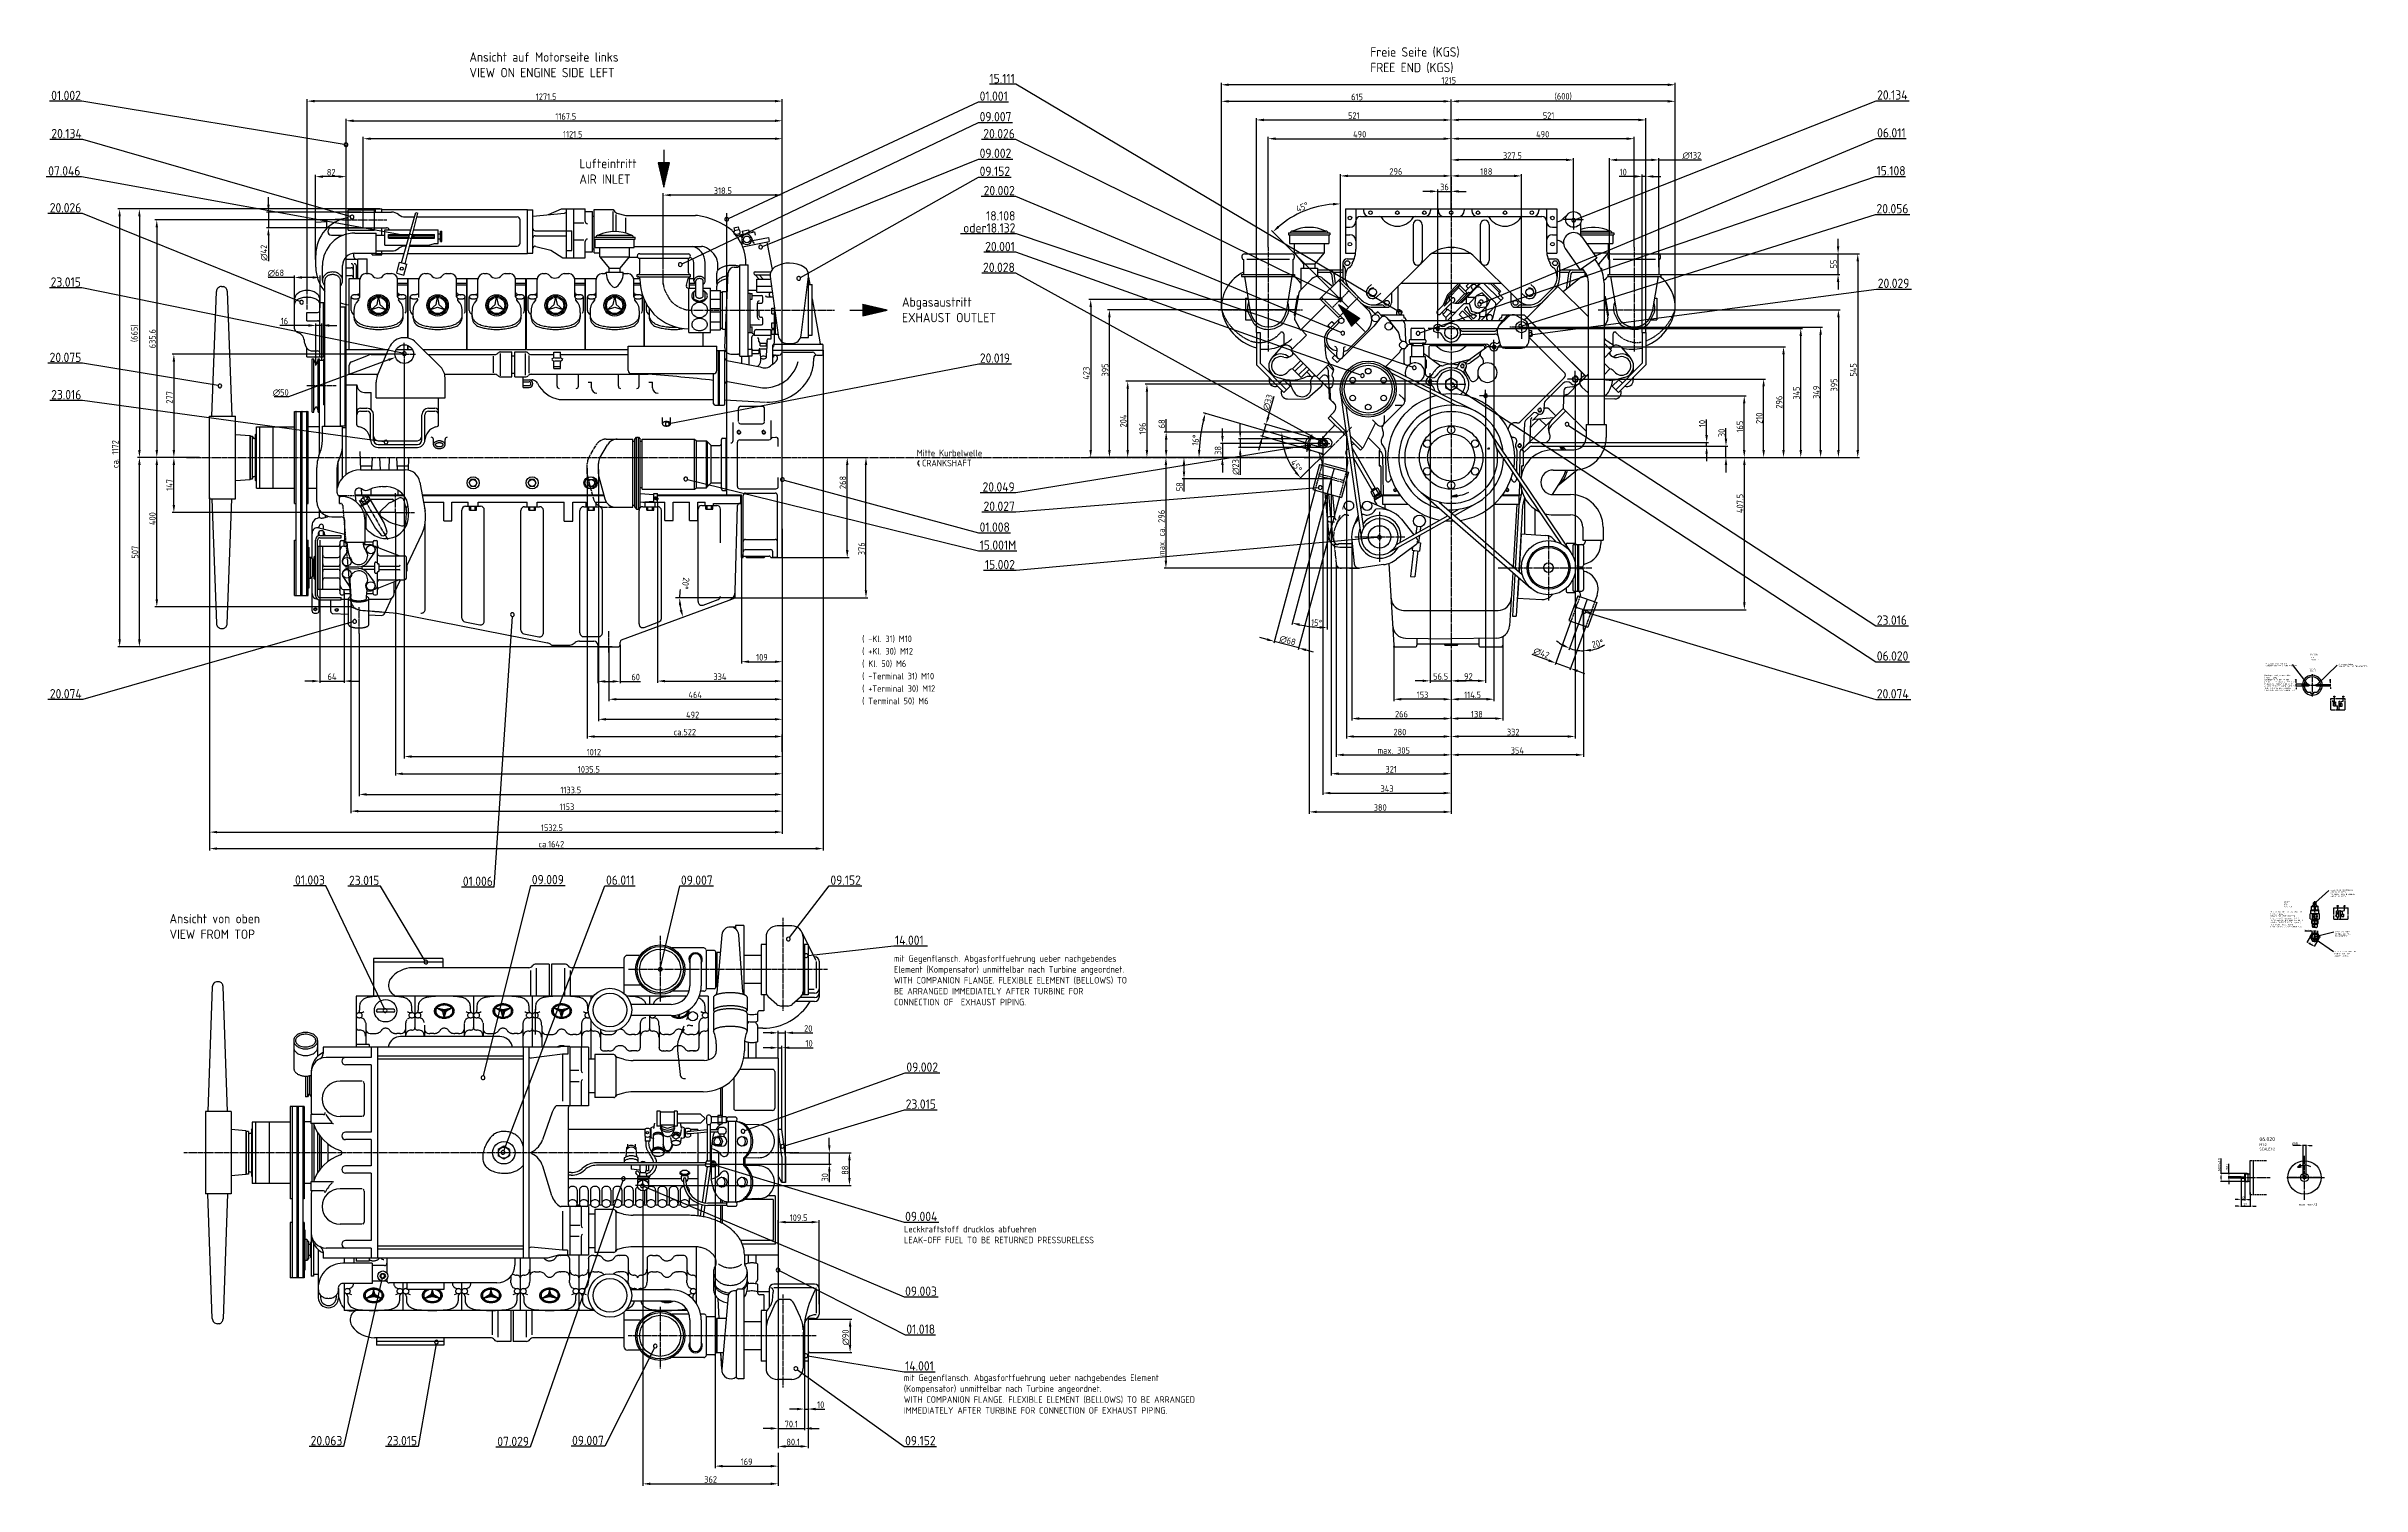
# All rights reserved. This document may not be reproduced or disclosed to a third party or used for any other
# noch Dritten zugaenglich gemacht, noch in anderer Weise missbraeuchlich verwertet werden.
# Model space of a CAD drawing. Extents: x 138 to 6334, y 107 to 3959.
import ezdxf
from ezdxf.enums import TextEntityAlignment as Align

# ---------------------------------------------------------------- set-up
doc = ezdxf.new("R2010")
doc.units = 0
for name, pattern in [('GEN3', [6.25, 5, -1.25]), ('GEN7', [13.75, 10, -1.25, 1.25, -1.25]), ('GEN7A', [6.875, 5, -0.625, 0.625, -0.625])]:
    doc.linetypes.add(name, pattern=pattern)
doc.layers.get('0').update_dxf_attribs({"linetype": 'CONTINUOUS'})
doc.layers.get('DEFPOINTS').update_dxf_attribs({"linetype": 'CONTINUOUS'})
for name, color, linetype in [('06_020-0', 7, 'CONTINUOUS'), ('06_020-3', 6, 'GEN3'), ('06_020-4', 3, 'CONTINUOUS'), ('06_020-7', 4, 'GEN7'), ('15_108-0', 7, 'CONTINUOUS'), ('15_108-2', 5, 'CONTINUOUS'), ('15_108-3', 6, 'GEN3'), ('15_108-4', 3, 'CONTINUOUS'), ('15_108-6', 2, 'CONTINUOUS'), ('15_108-7', 4, 'GEN7'), ('15_111-0', 7, 'CONTINUOUS'), ('15_111-4', 3, 'CONTINUOUS'), ('15_111-8', 1, 'CONTINUOUS'), ('5', 3, 'CONTINUOUS'), ('6', 2, 'CONTINUOUS'), ('7', 4, 'GEN7'), ('LV-0', 7, 'CONTINUOUS'), ('LV-3', 6, 'GEN3'), ('LV-4', 3, 'CONTINUOUS'), ('LV-6', 2, 'CONTINUOUS'), ('LV-7', 4, 'GEN7'), ('RASTER-6', 2, 'CONTINUOUS'), ('RASTER-7A', 4, 'GEN7A'), ('RASTER-8', 1, 'CONTINUOUS'), ('RICHTUNG-0', 7, 'CONTINUOUS'), ('TV-0', 7, 'CONTINUOUS'), ('TV-4', 3, 'CONTINUOUS'), ('TV-6', 2, 'CONTINUOUS'), ('TV-7', 4, 'GEN7'), ('WV-0', 7, 'CONTINUOUS'), ('WV-3', 6, 'GEN3'), ('WV-4', 3, 'CONTINUOUS'), ('WV-7', 4, 'GEN7')]:
    doc.layers.add(name, color=color, linetype=linetype)
doc.styles.add('MONOTXT', font='monotxt')
doc.styles.get("Standard").update_dxf_attribs({"font": 'geniso.shx'})
doc.dimstyles.new('GEN-ISO', dxfattribs={"dimscale": 5, "dimtxt": 3.5, "dimasz": 4, "dimexe": 1, "dimexo": 0, "dimgap": 0.6, "dimtad": 1, "dimtxsty": 'STANDARD', "dimcen": 0, "dimclrd": 256, "dimclre": 256, "dimclrt": 2, "dimazin": 3, "dimtp": 0.1, "dimtm": 0.1, "dimtfac": 0.71, "dimtdec": 3, "dimtmove": 0, "dimatfit": 3, "dimtzin": 0})
doc.dimstyles.new('GEN-ISO$3', dxfattribs={"dimscale": 5, "dimtxt": 3.5, "dimasz": 4, "dimexe": 1, "dimexo": 0, "dimgap": 0.6, "dimtad": 1, "dimtoh": 1, "dimtxsty": 'STANDARD', "dimcen": 0, "dimclrd": 256, "dimclre": 256, "dimclrt": 2, "dimazin": 3, "dimtp": 0.1, "dimtm": 0.1, "dimtfac": 0.71, "dimtdec": 3, "dimtofl": 0, "dimtmove": 0, "dimatfit": 3, "dimtzin": 0})

msp = doc.modelspace()

# ---------------------------------------------------------------- texts
at = {"color": 2, "linetype": 'BYBLOCK', "insert": (4288.801839, 2360.385875), "char_height": 17.5, "attachment_point": 5, "rotation": 12.225453055}
msp.add_mtext('20°', dxfattribs=at)
at = {"layer": '15_108-6', "style": 'MONOTXT'}
for s, width, p in [('p', 0.953, (6277.222223, 2194.880631)), ('%%dC', 0.743, (6280.01423, 1631.288307))]:
    msp.add_text(s, height=3.5, dxfattribs=dict(at, width=width)).set_placement(p)
at = {"layer": '6', "color": 7}
for s, p in [('15.111', (2729.384056, 3860.001945)), ('01.002', (230.05558, 3814.761238)), ('20.134', (232.40598, 3712.576507)), ('20.026', (2729.384056, 3712.334678)), ('07.046', (228.880327, 3612.740841)), ('20.026', (231.230832, 3514.079707)), ('20.002', (2729.384056, 3560.147052)), ('oder18.132', (2730.891838, 3460.095922)), ('18.108', (2730.891838, 3492.543178)), ('20.001', (2729.384056, 3410.37123)), ('20.028', (2729.384056, 3354.619303)), ('23.015', (230.05558, 3315.348463)), ('20.075', (231.230832, 3113.799327)), ('23.016', (231.230832, 3013.963661)), ('20.049', (2729.084497, 2766.964054)), ('20.027', (2729.380324, 2715.341033)), ('15.002', (2729.57198, 2559.153354)), ('20.074', (232.40598, 2213.517655)), ('01.003', (882.943842, 1714.921946)), ('23.015', (1028.522388, 1714.006911)), ('01.006', (1332.590771, 1711.760556)), ('20.063', (929.834264, 214.645582)), ('23.015', (1129.834264, 214.645582)), ('07.029', (1429.443216, 212.519094)), ('09.007', (1629.56479, 215.185772))]:
    msp.add_text(s, height=25, dxfattribs=at).set_placement(p, align=Align.RIGHT)
for s, p in [('01.001', (2635.203575, 3812.861713)), ('09.007', (2635.203575, 3757.769328)), ('20.134', (5036.950726, 3816.089483)), ('06.011', (5036.950726, 3714.589058)), ('09.002', (2635.203575, 3659.980254)), ('09.152', (2635.203575, 3611.774426)), ('15.108', (5035.258051, 3613.088568)), ('20.056', (5035.258051, 3511.588142)), ('20.029', (5038.643401, 3311.970568)), ('20.019', (2635.839904, 3111.852835)), ('01.008', (2635.051765, 2659.42201)), ('15.001M', (2635.051765, 2611.215914)), ('23.016', (5036.043584, 2410.642895)), ('06.020', (5036.043584, 2314.702774)), ('20.074', (5036.043584, 2213.332162)), ('09.009', (1436.858224, 1716.080268)), ('06.011', (1635.499679, 1714.711144)), ('09.007', (1835.834264, 1714.645582)), ('09.152', (2235.834264, 1714.645582)), ('09.002', (2439.18261, 1214.282802)), ('23.015', (2437.445933, 1115.348524)), ('09.004', (2435.849034, 814.729657)), ('09.003', (2435.834264, 614.645582)), ('01.018', (2439.18261, 513.064533)), ('14.001', (2435.834264, 414.645582)), ('09.152', (2435.834264, 214.645582))]:
    msp.add_text(s, height=25, dxfattribs=at).set_placement(p)
at = {"layer": '6'}
for s, height, p in [('( -Kl. 31) M10', 17.5, (2320.798836, 2364.245775)), ('( +Kl. 30) M12', 17.5, (2320.798836, 2330.995775)), ('( Kl. 50) M6', 17.5, (2320.798836, 2297.745775)), ('( -Terminal 31) M10', 17.5, (2320.798836, 2264.495775)), ('( +Terminal 30) M12', 17.5, (2320.798836, 2231.245775)), ('Schaltpunkt 1.5 bar fallend', 3.5, (6073.593767, 2261.929898)), ('ALARM CONTACT ( VDO. 1-POLE )', 3.5, (6073.593767, 2244.829898)), ('TRIP POINT 1.5 BAR FALLING', 3.5, (6073.593767, 2239.129898)), ('( VDO. 1-polig )', 3.5, (6073.593767, 2267.629898)), ('( Schliesser/6-24V/max. 0.5 A )', 3.5, (6073.593767, 2256.229898)), ('( N.O. CONTACT/6-24V/MAX. 0.5A )', 3.5, (6073.593767, 2233.429898)), ('Druckgeber mit Warnkontakt', 3.5, (6073.593767, 2273.329898)), ('PRESSURE TRANSMITTER WITH', 3.5, (6073.593767, 2250.529898)), ('( Terminal 50) M6', 17.5, (2320.798836, 2197.995775)), ('Temperaturgeber mit Warnkontakt', 3.5, (6089.86104, 1640.786607)), ('Schaltpunkt 105°C steigend', 3.5, (6089.86104, 1629.386607)), ('TEMPERATURE TRANSMITTER WITH', 3.5, (6089.86104, 1617.986607)), ('ALARM CONTACT ( VDO. 1-pole )', 3.5, (6089.86104, 1612.286607)), ('( VDO. 1-polig )', 3.5, (6089.86104, 1635.086607)), ('( Schliesser/6-24V/max. 0.5A )', 3.5, (6089.86104, 1623.686607)), ('TRIP POINT 105°C RISING', 3.5, (6089.86104, 1606.586607)), ('( N.O. CONTACT/ 6-24V/MAX 0.5A )', 3.5, (6089.86104, 1600.886607))]:
    msp.add_text(s, height=height, dxfattribs=at).set_placement(p)
at = {"layer": '6', "attachment_point": 1}
for s, insert, char_height, width in [('{Anschluss Warnkontakt}\\P{CONNECTION FOR ALARM CONTACT}', (6076.103213, 2308.511682), 3.5, 79.127836), ('{SW 24}\\P{M18x1.5}', (6194.471003, 2294.227475), 3.5, 51.325996), ('{M1:1}\\P{SCALE 1:1}', (6197.3907, 2324.747708), 3.5, 62.163771), ('{Anschluss Geber}\\P{CONNECTION FOR TRANSMITTER}', (6271.517462, 2306.720089), 3.5, 166.733273), ('{passend zur Steckhuelse}\\P{AMP C-180 907D}\\P{MATCHES PLUG-IN SLEEVE}\\P{AMP C-180 907D}', (6249.879596, 1702.853387), 3.5, 104.31398), ('{M1:1}\\P{SCALE1:1}', (6126.317973, 1663.469854), 3.5, 39.8105), ('{M1:2}\\P{SCALE1:2}', (6059.901351, 1022.719196), 7, 108.686514)]:
    msp.add_mtext(s, dxfattribs=dict(at, insert=insert, char_height=char_height, width=width))
at = {"layer": '6', "color": 7, "attachment_point": 1}
for s, insert, char_height, width in [('{15.108}', (6195.959293, 2333.533277), 5, 65.640015), ('{15.111}', (6126.074922, 1670.45541), 5, 130.645587), ('{06.020}', (6059.901351, 1039.191598), 10, 169.135745)]:
    msp.add_mtext(s, dxfattribs=dict(at, insert=insert, char_height=char_height, width=width))
at = {"layer": 'LV-6', "color": 7, "char_height": 25, "attachment_point": 1}
for s, insert, width in [('{Ansicht auf Motorseite links}\\P{VIEW ON ENGINE SIDE LEFT}', (1270.024975, 3942.516651), 445.024095), ('{Lufteintritt}\\P{AIR INLET}', (1564.232378, 3657.509865), 189.53221), ('{Abgasaustritt}\\P{EXHAUST OUTLET}', (2427.455846, 3286.835944), 299.773006)]:
    msp.add_mtext(s, dxfattribs=dict(at, insert=insert, width=width))
at = {"layer": 'RASTER-6', "color": 7}
msp.add_text('14.001', height=25, dxfattribs=at).set_placement((2408.726863, 1553.965364))
at = {"layer": 'RASTER-6', "color": 7, "char_height": 25, "attachment_point": 1}
for s, insert, width in [('{Freie Seite (KGS)}\\P{FREE END (KGS)}', (3680.56354, 3956.119729), 591.294458), ('{Ansicht von oben }\\P{VIEW FROM TOP}', (467.495839, 1636.686935), 289.84504)]:
    msp.add_mtext(s, dxfattribs=dict(at, insert=insert, width=width))
at = {"layer": 'RASTER-6', "attachment_point": 1}
for s, insert, char_height, width in [('{Mitte Kurbelwelle}', (2467.136007, 2879.012532), 17.5, 202.608736), ('{l}\\P', (2469.851633, 2851.33946), 17.5, 12.859118), ('{CRANKSHAFT}', (2481.016044, 2852.045669), 17.5, 187.413071), ('{c}', (2467.375583, 2854.68104), 17.5, 14.309367), ('{Anschluss Geber}\\P{CONNECTION FOR TRANSMITTER}', (6261.830569, 1590.880301), 3.5, 46.245971), ('{mit Gegenflansch. Abgasfortfuehrung ueber nachgebendes Element (Kompensator) unmittelbar nach Turbine angeordnet.}\\P{WITH COMPANION FLANGE. FLEXIBLE ELEMENT (BELLOWS) TO BE ARRANGED IMMEDIATELY AFTER TURBINE FOR CONNECTION OF  EXHAUST PIPING.}', (2405.904173, 1526.309183), 17.5, 604.64727), ('{Anschluss Warnkontakt}\\P{CONNECTION FOR ALARM CONTACT}', (6261.04003, 1537.95661), 3.5, 47.431771), ('{n=n mot/2}', (6165.521373, 862.545071), 7, 92.013114), ('{Leckkraftstoff drucklos abfuehren}\\P{LEAK-OFF FUEL TO BE RETURNED PRESSURELESS}', (2432.694493, 802.023279), 17.5, 606.02475), ('{mit Gegenflansch. Abgasfortfuehrung ueber nachgebendes Element (Kompensator) unmittelbar nach Turbine angeordnet.}\\P{WITH COMPANION FLANGE. FLEXIBLE ELEMENT (BELLOWS) TO BE ARRANGED IMMEDIATELY AFTER TURBINE FOR CONNECTION OF EXHAUST PIPING.}', (2432.411848, 404.279649), 17.5, 786.312378)]:
    msp.add_mtext(s, dxfattribs=dict(at, insert=insert, char_height=char_height, width=width))

# ---------------------------------------------------------------- blocks, each defined once
blk = doc.blocks.new('*D3')
at = {"linetype": 'BYBLOCK'}
for p, q in [((3743.604195, 2356.032743), (3743.604195, 2206.352508)), ((3897.042195, 2305.052743), (3897.042195, 2206.352508)), ((3877.042195, 2211.352508), (3763.604195, 2211.352508))]:
    blk.add_line(p, q, dxfattribs=at)
for points in [[(3763.604195, 2214.685841), (3763.604195, 2208.019174), (3743.604195, 2211.352508)], [(3877.042195, 2214.685841), (3877.042195, 2208.019174), (3897.042195, 2211.352508)]]:
    blk.add_solid(points, dxfattribs=at)
at = {"layer": 'DEFPOINTS', "color": 0, "linetype": 'BYBLOCK'}
for p in [(3743.604195, 2356.032743), (3897.042195, 2305.052743), (3743.604195, 2211.352508)]:
    blk.add_point(p, dxfattribs=at)
at = {"color": 2, "linetype": 'BYBLOCK', "insert": (3820.323195, 2223.102508), "char_height": 17.5, "attachment_point": 5}
blk.add_mtext('153', dxfattribs=at)
blk = doc.blocks.new('*D4')
at = {"linetype": 'BYBLOCK'}
for p, q in [((3840.542195, 3062.329743), (3840.542195, 2255.551936)), ((3897.042195, 2305.052743), (3897.042195, 2255.551936)), ((3820.542195, 2260.551936), (3800.542195, 2260.551936)), ((3840.542195, 2260.551936), (3897.042195, 2260.551936)), ((3917.042195, 2260.551936), (3937.042195, 2260.551936))]:
    blk.add_line(p, q, dxfattribs=at)
for points in [[(3820.542195, 2263.885269), (3820.542195, 2257.218603), (3840.542195, 2260.551936)], [(3917.042195, 2263.885269), (3917.042195, 2257.218603), (3897.042195, 2260.551936)]]:
    blk.add_solid(points, dxfattribs=at)
at = {"layer": 'DEFPOINTS', "color": 0, "linetype": 'BYBLOCK'}
for p in [(3840.542195, 3062.329743), (3897.042195, 2305.052743), (3897.042195, 2260.551936)]:
    blk.add_point(p, dxfattribs=at)
at = {"color": 2, "linetype": 'BYBLOCK', "insert": (3868.792195, 2272.301936), "char_height": 17.5, "attachment_point": 5}
blk.add_mtext('56.5', dxfattribs=at)
blk = doc.blocks.new('*D5')
at = {"linetype": 'BYBLOCK'}
for p, q in [((3631.013261, 2638.209829), (3631.013261, 2154.630033)), ((3897.042195, 2305.052743), (3897.042195, 2154.630033)), ((3651.013261, 2159.630033), (3877.042195, 2159.630033))]:
    blk.add_line(p, q, dxfattribs=at)
for points in [[(3651.013261, 2162.963366), (3651.013261, 2156.2967), (3631.013261, 2159.630033)], [(3877.042195, 2162.963366), (3877.042195, 2156.2967), (3897.042195, 2159.630033)]]:
    blk.add_solid(points, dxfattribs=at)
at = {"layer": 'DEFPOINTS', "color": 0, "linetype": 'BYBLOCK'}
for p in [(3631.013261, 2638.209829), (3897.042195, 2305.052743), (3897.042195, 2159.630033)]:
    blk.add_point(p, dxfattribs=at)
at = {"color": 2, "linetype": 'BYBLOCK', "insert": (3764.027728, 2171.380033), "char_height": 17.5, "attachment_point": 5}
blk.add_mtext('266', dxfattribs=at)
blk = doc.blocks.new('*D6')
at = {"linetype": 'BYBLOCK'}
for p, q in [((3989.042195, 3023.329743), (3989.042195, 2255.551936)), ((3897.042195, 2305.052743), (3897.042195, 2255.551936)), ((3969.042195, 2260.551936), (3917.042195, 2260.551936))]:
    blk.add_line(p, q, dxfattribs=at)
for points in [[(3917.042195, 2263.885269), (3917.042195, 2257.218603), (3897.042195, 2260.551936)], [(3969.042195, 2263.885269), (3969.042195, 2257.218603), (3989.042195, 2260.551936)]]:
    blk.add_solid(points, dxfattribs=at)
at = {"layer": 'DEFPOINTS', "color": 0, "linetype": 'BYBLOCK'}
for p in [(3989.042195, 3023.329743), (3897.042195, 2305.052743), (3897.042195, 2260.551936)]:
    blk.add_point(p, dxfattribs=at)
at = {"color": 2, "linetype": 'BYBLOCK', "insert": (3943.042195, 2272.303658), "char_height": 17.5, "attachment_point": 5}
blk.add_mtext('92', dxfattribs=at)
blk = doc.blocks.new('*D7')
at = {"linetype": 'BYBLOCK'}
for p, q in [((4011.542195, 3154.329743), (4011.542195, 2206.352508)), ((3897.042195, 2305.052743), (3897.042195, 2206.352508)), ((3991.542195, 2211.352508), (3917.042195, 2211.352508))]:
    blk.add_line(p, q, dxfattribs=at)
for points in [[(3917.042195, 2214.685841), (3917.042195, 2208.019174), (3897.042195, 2211.352508)], [(3991.542195, 2214.685841), (3991.542195, 2208.019174), (4011.542195, 2211.352508)]]:
    blk.add_solid(points, dxfattribs=at)
at = {"layer": 'DEFPOINTS', "color": 0, "linetype": 'BYBLOCK'}
for p in [(4011.542195, 3154.329743), (3897.042195, 2305.052743), (3897.042195, 2211.352508)]:
    blk.add_point(p, dxfattribs=at)
at = {"color": 2, "linetype": 'BYBLOCK', "insert": (3954.292195, 2223.102508), "char_height": 17.5, "attachment_point": 5}
blk.add_mtext('114.5', dxfattribs=at)
blk = doc.blocks.new('*D8')
at = {"linetype": 'BYBLOCK'}
for p, q in [((4217.628195, 2420.424743), (4175.078713, 2303.522523)), ((4257.095195, 2406.059743), (4214.545713, 2289.157523)), ((4157.99501, 2315.06146), (4113.598902, 2331.220532)), ((4216.255834, 2293.855979), (4176.788834, 2308.220979)), ((4235.049658, 2287.015497), (4253.843481, 2280.175016))]:
    blk.add_line(p, q, dxfattribs=at)
for points in [[(4159.13509, 2318.193764), (4156.85493, 2311.929156), (4176.788834, 2308.220979)], [(4236.189738, 2290.147801), (4233.909577, 2283.883193), (4216.255834, 2293.855979)]]:
    blk.add_solid(points, dxfattribs=at)
at = {"layer": 'DEFPOINTS', "color": 0, "linetype": 'BYBLOCK'}
for p in [(4217.628195, 2420.424743), (4257.095195, 2406.059743), (4216.255834, 2293.855979)]:
    blk.add_point(p, dxfattribs=at)
at = {"color": 2, "linetype": 'BYBLOCK', "insert": (4138.406791, 2334.697022), "char_height": 17.5, "attachment_point": 5, "rotation": 339.9997605936}
blk.add_mtext('∅42', dxfattribs=at)
blk = doc.blocks.new('*D9')
at = {"linetype": 'BYBLOCK'}
for p, q in [((4322.792195, 2858.329743), (4686.656442, 2858.329743)), ((4681.656442, 2470.82978), (4681.656442, 2838.329743)), ((4251.042094, 2450.82978), (4686.656442, 2450.82978))]:
    blk.add_line(p, q, dxfattribs=at)
for points in [[(4678.323108, 2838.329743), (4684.989775, 2838.329743), (4681.656442, 2858.329743)], [(4678.323108, 2470.82978), (4684.989775, 2470.82978), (4681.656442, 2450.82978)]]:
    blk.add_solid(points, dxfattribs=at)
at = {"layer": 'DEFPOINTS', "color": 0, "linetype": 'BYBLOCK'}
for p in [(4322.792195, 2858.329743), (4681.656442, 2858.329743), (4251.042094, 2450.82978)]:
    blk.add_point(p, dxfattribs=at)
at = {"color": 2, "linetype": 'BYBLOCK', "insert": (4669.906442, 2735.287356), "char_height": 17.5, "attachment_point": 5, "rotation": 90}
blk.add_mtext('407.5', dxfattribs=at)
blk = doc.blocks.new('*D10')
at = {"linetype": 'BYBLOCK'}
for p, q in [((4580.596884, 2918.329743), (4580.596884, 2960.107302)), ((4248.210061, 2888.329743), (4585.596884, 2888.329743)), ((4255.154195, 2898.329743), (4585.596884, 2898.329743)), ((4580.596884, 2888.329743), (4580.596884, 2898.329743)), ((4580.596884, 2868.329743), (4580.596884, 2848.329743))]:
    blk.add_line(p, q, dxfattribs=at)
for points in [[(4577.263551, 2918.329743), (4583.930217, 2918.329743), (4580.596884, 2898.329743)], [(4577.263551, 2868.329743), (4583.930217, 2868.329743), (4580.596884, 2888.329743)]]:
    blk.add_solid(points, dxfattribs=at)
at = {"layer": 'DEFPOINTS', "color": 0, "linetype": 'BYBLOCK'}
for p in [(4248.210061, 2888.329743), (4255.154195, 2898.329743), (4580.596884, 2898.329743)]:
    blk.add_point(p, dxfattribs=at)
at = {"color": 2, "linetype": 'BYBLOCK', "insert": (4568.846884, 2949.218523), "char_height": 17.5, "attachment_point": 5, "rotation": 90}
blk.add_mtext('10', dxfattribs=at)
blk = doc.blocks.new('*D11')
at = {"linetype": 'BYBLOCK'}
for p, q in [((4632.417435, 2908.329743), (4632.417435, 2936.607302)), ((4248.210195, 2888.329743), (4637.417435, 2888.329743)), ((4322.792195, 2858.329743), (4637.417435, 2858.329743)), ((4632.417435, 2858.329743), (4632.417435, 2888.329743)), ((4632.417435, 2838.329743), (4632.417435, 2818.329743))]:
    blk.add_line(p, q, dxfattribs=at)
for points in [[(4629.084102, 2908.329743), (4635.750768, 2908.329743), (4632.417435, 2888.329743)], [(4629.084102, 2838.329743), (4635.750768, 2838.329743), (4632.417435, 2858.329743)]]:
    blk.add_solid(points, dxfattribs=at)
at = {"layer": 'DEFPOINTS', "color": 0, "linetype": 'BYBLOCK'}
for p in [(4248.210195, 2888.329743), (4322.792195, 2858.329743), (4632.417435, 2888.329743)]:
    blk.add_point(p, dxfattribs=at)
at = {"color": 2, "linetype": 'BYBLOCK', "insert": (4620.667435, 2923.968523), "char_height": 17.5, "attachment_point": 5, "rotation": 90}
blk.add_mtext('30', dxfattribs=at)
blk = doc.blocks.new('*D12')
at = {"linetype": 'BYBLOCK'}
for p, q in [((3989.042195, 3023.329743), (4686.358927, 3023.329743)), ((4681.358927, 2878.329743), (4681.358927, 3003.329743)), ((4322.792195, 2858.329743), (4686.358927, 2858.329743))]:
    blk.add_line(p, q, dxfattribs=at)
for points in [[(4678.025593, 3003.329743), (4684.69226, 3003.329743), (4681.358927, 3023.329743)], [(4678.025593, 2878.329743), (4684.69226, 2878.329743), (4681.358927, 2858.329743)]]:
    blk.add_solid(points, dxfattribs=at)
at = {"layer": 'DEFPOINTS', "color": 0, "linetype": 'BYBLOCK'}
for p in [(3989.042195, 3023.329743), (4681.358927, 3023.329743), (4322.792195, 2858.329743)]:
    blk.add_point(p, dxfattribs=at)
at = {"color": 2, "linetype": 'BYBLOCK', "insert": (4669.608927, 2940.829743), "char_height": 17.5, "attachment_point": 5, "rotation": 90}
blk.add_mtext('165', dxfattribs=at)
blk = doc.blocks.new('*D13')
at = {"linetype": 'BYBLOCK'}
for p, q in [((4229.042195, 3068.329743), (4738.179478, 3068.329743)), ((4733.179478, 2878.329743), (4733.179478, 3048.329743)), ((4322.792195, 2858.329743), (4738.179478, 2858.329743))]:
    blk.add_line(p, q, dxfattribs=at)
for points in [[(4729.846145, 3048.329743), (4736.512811, 3048.329743), (4733.179478, 3068.329743)], [(4729.846145, 2878.329743), (4736.512811, 2878.329743), (4733.179478, 2858.329743)]]:
    blk.add_solid(points, dxfattribs=at)
at = {"layer": 'DEFPOINTS', "color": 0, "linetype": 'BYBLOCK'}
for p in [(4229.042195, 3068.329743), (4733.179478, 3068.329743), (4322.792195, 2858.329743)]:
    blk.add_point(p, dxfattribs=at)
at = {"color": 2, "linetype": 'BYBLOCK', "insert": (4721.429478, 2963.329743), "char_height": 17.5, "attachment_point": 5, "rotation": 90}
blk.add_mtext('210', dxfattribs=at)
blk = doc.blocks.new('*D14')
at = {"linetype": 'BYBLOCK'}
for p, q in [((4085.042195, 3207.329743), (4890.761967, 3207.329743)), ((4885.761967, 2878.329743), (4885.761967, 3187.329743)), ((4322.792195, 2858.329743), (4890.761967, 2858.329743))]:
    blk.add_line(p, q, dxfattribs=at)
for points in [[(4882.428633, 3187.329743), (4889.0953, 3187.329743), (4885.761967, 3207.329743)], [(4882.428633, 2878.329743), (4889.0953, 2878.329743), (4885.761967, 2858.329743)]]:
    blk.add_solid(points, dxfattribs=at)
at = {"layer": 'DEFPOINTS', "color": 0, "linetype": 'BYBLOCK'}
for p in [(4085.042195, 3207.329743), (4885.761967, 3207.329743), (4322.792195, 2858.329743)]:
    blk.add_point(p, dxfattribs=at)
at = {"color": 2, "linetype": 'BYBLOCK', "insert": (4874.011967, 3032.829743), "char_height": 17.5, "attachment_point": 5, "rotation": 90}
blk.add_mtext('349', dxfattribs=at)
blk = doc.blocks.new('*D15')
at = {"linetype": 'BYBLOCK'}
for p, q in [((3861.042195, 3203.329743), (4837.502043, 3203.329743)), ((4832.502043, 2878.329743), (4832.502043, 3183.329743)), ((4322.792195, 2858.329743), (4837.502043, 2858.329743))]:
    blk.add_line(p, q, dxfattribs=at)
for points in [[(4829.16871, 3183.329743), (4835.835377, 3183.329743), (4832.502043, 3203.329743)], [(4829.16871, 2878.329743), (4835.835377, 2878.329743), (4832.502043, 2858.329743)]]:
    blk.add_solid(points, dxfattribs=at)
at = {"layer": 'DEFPOINTS', "color": 0, "linetype": 'BYBLOCK'}
for p in [(3861.042195, 3203.329743), (4832.502043, 3203.329743), (4322.792195, 2858.329743)]:
    blk.add_point(p, dxfattribs=at)
at = {"color": 2, "linetype": 'BYBLOCK', "insert": (4820.752043, 3030.829743), "char_height": 17.5, "attachment_point": 5, "rotation": 90}
blk.add_mtext('345', dxfattribs=at)
blk = doc.blocks.new('*D16')
at = {"linetype": 'BYBLOCK'}
for p, q in [((4386.802195, 3253.329743), (4938.264086, 3253.329743)), ((4933.264086, 3233.329743), (4933.264086, 2878.329743)), ((4311.617291, 2858.329743), (4938.264086, 2858.329743))]:
    blk.add_line(p, q, dxfattribs=at)
for points in [[(4929.930753, 3233.329743), (4936.597419, 3233.329743), (4933.264086, 3253.329743)], [(4929.930753, 2878.329743), (4936.597419, 2878.329743), (4933.264086, 2858.329743)]]:
    blk.add_solid(points, dxfattribs=at)
at = {"layer": 'DEFPOINTS', "color": 0, "linetype": 'BYBLOCK'}
for p in [(4386.802195, 3253.329743), (4311.617291, 2858.329743), (4933.264086, 2858.329743)]:
    blk.add_point(p, dxfattribs=at)
at = {"color": 2, "linetype": 'BYBLOCK', "insert": (4921.514086, 3052.468793), "char_height": 17.5, "attachment_point": 5, "rotation": 90}
blk.add_mtext('395', dxfattribs=at)
blk = doc.blocks.new('*D17')
at = {"linetype": 'BYBLOCK'}
for p, q in [((4932.389499, 3423.329743), (4932.389499, 3443.329743)), ((4392.148522, 3403.329743), (4937.389499, 3403.329743)), ((4452.802195, 3348.329743), (4937.389499, 3348.329743)), ((4932.389499, 3348.329743), (4932.389499, 3403.329743)), ((4932.389499, 3328.329743), (4932.389499, 3308.329743))]:
    blk.add_line(p, q, dxfattribs=at)
for points in [[(4929.056166, 3423.329743), (4935.722832, 3423.329743), (4932.389499, 3403.329743)], [(4929.056166, 3328.329743), (4935.722832, 3328.329743), (4932.389499, 3348.329743)]]:
    blk.add_solid(points, dxfattribs=at)
at = {"layer": 'DEFPOINTS', "color": 0, "linetype": 'BYBLOCK'}
for p in [(4392.148522, 3403.329743), (4452.802195, 3348.329743), (4932.389499, 3403.329743)]:
    blk.add_point(p, dxfattribs=at)
at = {"color": 2, "linetype": 'BYBLOCK', "insert": (4920.639499, 3375.829743), "char_height": 17.5, "attachment_point": 5, "rotation": 90}
blk.add_mtext('55', dxfattribs=at)
blk = doc.blocks.new('*D18')
at = {"linetype": 'BYBLOCK'}
for p, q in [((4386.802195, 3403.329743), (4990.084637, 3403.329743)), ((4985.084637, 3383.329743), (4985.084637, 2878.329743)), ((4322.792195, 2858.329743), (4990.084637, 2858.329743))]:
    blk.add_line(p, q, dxfattribs=at)
for points in [[(4981.751304, 3383.329743), (4988.417971, 3383.329743), (4985.084637, 3403.329743)], [(4981.751304, 2878.329743), (4988.417971, 2878.329743), (4985.084637, 2858.329743)]]:
    blk.add_solid(points, dxfattribs=at)
at = {"layer": 'DEFPOINTS', "color": 0, "linetype": 'BYBLOCK'}
for p in [(4386.802195, 3403.329743), (4322.792195, 2858.329743), (4985.084637, 2858.329743)]:
    blk.add_point(p, dxfattribs=at)
at = {"color": 2, "linetype": 'BYBLOCK', "insert": (4973.334637, 3092.749544), "char_height": 17.5, "attachment_point": 5, "rotation": 90}
blk.add_mtext('545', dxfattribs=at)
blk = doc.blocks.new('*D19')
at = {"linetype": 'BYBLOCK'}
for p, q in [((4388.269195, 3610.474227), (4346.491636, 3610.474227)), ((4408.269195, 3192.865743), (4408.269195, 3615.474227)), ((4418.269195, 3610.474227), (4408.269195, 3610.474227)), ((4418.269195, 3192.865743), (4418.269195, 3615.474227)), ((4438.269195, 3610.474227), (4458.269195, 3610.474227))]:
    blk.add_line(p, q, dxfattribs=at)
for points in [[(4388.269195, 3613.80756), (4388.269195, 3607.140894), (4408.269195, 3610.474227)], [(4438.269195, 3613.80756), (4438.269195, 3607.140894), (4418.269195, 3610.474227)]]:
    blk.add_solid(points, dxfattribs=at)
at = {"layer": 'DEFPOINTS', "color": 0, "linetype": 'BYBLOCK'}
for p in [(4408.269195, 3610.474227), (4408.269195, 3192.865743), (4418.269195, 3192.865743)]:
    blk.add_point(p, dxfattribs=at)
at = {"color": 2, "linetype": 'BYBLOCK', "insert": (4357.380415, 3622.224227), "char_height": 17.5, "attachment_point": 5}
blk.add_mtext('10', dxfattribs=at)
blk = doc.blocks.new('*D20')
at = {"linetype": 'BYBLOCK'}
for p, q in [((4320.802195, 3364.849631), (4320.802195, 3659.678139)), ((4452.802195, 3368.012266), (4452.802195, 3659.678139)), ((4340.802195, 3654.678139), (4432.802195, 3654.678139)), ((4452.802195, 3654.678139), (4566.716252, 3654.678139))]:
    blk.add_line(p, q, dxfattribs=at)
for points in [[(4340.802195, 3658.011472), (4340.802195, 3651.344805), (4320.802195, 3654.678139)], [(4432.802195, 3658.011472), (4432.802195, 3651.344805), (4452.802195, 3654.678139)]]:
    blk.add_solid(points, dxfattribs=at)
at = {"layer": 'DEFPOINTS', "color": 0, "linetype": 'BYBLOCK'}
for p in [(4320.802195, 3654.678139), (4320.802195, 3364.849631), (4452.802195, 3368.012266)]:
    blk.add_point(p, dxfattribs=at)
at = {"color": 2, "linetype": 'BYBLOCK', "insert": (4541.09354, 3666.429861), "char_height": 17.5, "attachment_point": 5}
blk.add_mtext('∅132', dxfattribs=at)
blk = doc.blocks.new('*D21')
at = {"linetype": 'BYBLOCK'}
for p, q in [((3841.042195, 3570.548123), (3821.042195, 3570.548123)), ((3861.042195, 3203.329743), (3861.042195, 3575.548123)), ((3861.042195, 3570.548123), (3897.042195, 3570.548123)), ((3897.042195, 3544.257382), (3897.042195, 3575.548123)), ((3917.042195, 3570.548123), (3937.042195, 3570.548123))]:
    blk.add_line(p, q, dxfattribs=at)
for points in [[(3841.042195, 3573.881457), (3841.042195, 3567.21479), (3861.042195, 3570.548123)], [(3917.042195, 3573.881457), (3917.042195, 3567.21479), (3897.042195, 3570.548123)]]:
    blk.add_solid(points, dxfattribs=at)
at = {"layer": 'DEFPOINTS', "color": 0, "linetype": 'BYBLOCK'}
for p in [(3897.042195, 3570.548123), (3897.042195, 3544.257382), (3861.042195, 3203.329743)]:
    blk.add_point(p, dxfattribs=at)
at = {"color": 2, "linetype": 'BYBLOCK', "insert": (3879.042195, 3582.298123), "char_height": 17.5, "attachment_point": 5}
blk.add_mtext('36', dxfattribs=at)
blk = doc.blocks.new('*D22')
at = {"linetype": 'BYBLOCK'}
for p, q in [((3897.042195, 3523.329743), (3897.042195, 3616.900184)), ((3917.042195, 3611.900184), (4065.042195, 3611.900184)), ((4085.042195, 3207.329743), (4085.042195, 3616.900184))]:
    blk.add_line(p, q, dxfattribs=at)
for points in [[(3917.042195, 3615.233518), (3917.042195, 3608.566851), (3897.042195, 3611.900184)], [(4065.042195, 3615.233518), (4065.042195, 3608.566851), (4085.042195, 3611.900184)]]:
    blk.add_solid(points, dxfattribs=at)
at = {"layer": 'DEFPOINTS', "color": 0, "linetype": 'BYBLOCK'}
for p in [(4085.042195, 3611.900184), (3897.042195, 3523.329743), (4085.042195, 3207.329743)]:
    blk.add_point(p, dxfattribs=at)
at = {"color": 2, "linetype": 'BYBLOCK', "insert": (3991.042195, 3623.650184), "char_height": 17.5, "attachment_point": 5}
blk.add_mtext('188', dxfattribs=at)
blk = doc.blocks.new('*D23')
at = {"linetype": 'BYBLOCK'}
for p, q in [((3897.042195, 3555.855685), (3897.042195, 3659.678139)), ((4224.542195, 3495.329743), (4224.542195, 3659.678139)), ((4204.542195, 3654.678139), (3917.042195, 3654.678139))]:
    blk.add_line(p, q, dxfattribs=at)
for points in [[(3917.042195, 3658.011472), (3917.042195, 3651.344805), (3897.042195, 3654.678139)], [(4204.542195, 3658.011472), (4204.542195, 3651.344805), (4224.542195, 3654.678139)]]:
    blk.add_solid(points, dxfattribs=at)
at = {"layer": 'DEFPOINTS', "color": 0, "linetype": 'BYBLOCK'}
for p in [(3897.042195, 3654.678139), (3897.042195, 3555.855685), (4224.542195, 3495.329743)]:
    blk.add_point(p, dxfattribs=at)
at = {"color": 2, "linetype": 'BYBLOCK', "insert": (4060.792195, 3666.428139), "char_height": 17.5, "attachment_point": 5}
blk.add_mtext('327.5', dxfattribs=at)
blk = doc.blocks.new('*D24')
at = {"linetype": 'BYBLOCK'}
for p, q in [((3897.042195, 3568.506204), (3897.042195, 3716.488736)), ((4366.802195, 3711.488736), (3917.042195, 3711.488736)), ((4386.802195, 3421.219743), (4386.802195, 3716.488736))]:
    blk.add_line(p, q, dxfattribs=at)
for points in [[(3917.042195, 3714.822069), (3917.042195, 3708.155402), (3897.042195, 3711.488736)], [(4366.802195, 3714.822069), (4366.802195, 3708.155402), (4386.802195, 3711.488736)]]:
    blk.add_solid(points, dxfattribs=at)
at = {"layer": 'DEFPOINTS', "color": 0, "linetype": 'BYBLOCK'}
for p in [(3897.042195, 3711.488736), (3897.042195, 3568.506204), (4386.802195, 3421.219743)]:
    blk.add_point(p, dxfattribs=at)
at = {"color": 2, "linetype": 'BYBLOCK', "insert": (4141.922195, 3723.238736), "char_height": 17.5, "attachment_point": 5}
blk.add_mtext('490', dxfattribs=at)
blk = doc.blocks.new('*D25')
at = {"linetype": 'BYBLOCK'}
for p, q in [((3897.042195, 3558.923431), (3897.042195, 3766.623024)), ((4398.269195, 3761.623024), (3917.042195, 3761.623024)), ((4418.269195, 3192.865743), (4418.269195, 3766.623024))]:
    blk.add_line(p, q, dxfattribs=at)
for points in [[(3917.042195, 3764.956357), (3917.042195, 3758.289691), (3897.042195, 3761.623024)], [(4398.269195, 3764.956357), (4398.269195, 3758.289691), (4418.269195, 3761.623024)]]:
    blk.add_solid(points, dxfattribs=at)
at = {"layer": 'DEFPOINTS', "color": 0, "linetype": 'BYBLOCK'}
for p in [(3897.042195, 3761.623024), (3897.042195, 3558.923431), (4418.269195, 3192.865743)]:
    blk.add_point(p, dxfattribs=at)
at = {"color": 2, "linetype": 'BYBLOCK', "insert": (4157.655695, 3773.373024), "char_height": 17.5, "attachment_point": 5}
blk.add_mtext('521', dxfattribs=at)
blk = doc.blocks.new('*D26')
at = {"linetype": 'BYBLOCK'}
for p, q in [((3897.042195, 3543.384372), (3897.042195, 3816.530701)), ((4476.802197, 3811.530701), (3917.042195, 3811.530701)), ((4496.802197, 3256.326537), (4496.802197, 3816.530701))]:
    blk.add_line(p, q, dxfattribs=at)
for points in [[(3917.042195, 3814.864035), (3917.042195, 3808.197368), (3897.042195, 3811.530701)], [(4476.802197, 3814.864035), (4476.802197, 3808.197368), (4496.802197, 3811.530701)]]:
    blk.add_solid(points, dxfattribs=at)
at = {"layer": 'DEFPOINTS', "color": 0, "linetype": 'BYBLOCK'}
for p in [(3897.042195, 3811.530701), (3897.042195, 3543.384372), (4496.802197, 3256.326537)]:
    blk.add_point(p, dxfattribs=at)
at = {"color": 2, "linetype": 'BYBLOCK', "insert": (4196.922196, 3824.155701), "char_height": 17.5, "attachment_point": 5}
blk.add_mtext('(600)', dxfattribs=at)
blk = doc.blocks.new('*D27')
at = {"linetype": 'BYBLOCK'}
for p, q in [((3407.282195, 3421.219743), (3407.282195, 3716.488736)), ((3427.282195, 3711.488736), (3877.042195, 3711.488736)), ((3897.042195, 3558.923431), (3897.042195, 3716.488736))]:
    blk.add_line(p, q, dxfattribs=at)
for points in [[(3427.282195, 3714.822069), (3427.282195, 3708.155402), (3407.282195, 3711.488736)], [(3877.042195, 3714.822069), (3877.042195, 3708.155402), (3897.042195, 3711.488736)]]:
    blk.add_solid(points, dxfattribs=at)
at = {"layer": 'DEFPOINTS', "color": 0, "linetype": 'BYBLOCK'}
for p in [(3897.042195, 3711.488736), (3897.042195, 3558.923431), (3407.282195, 3421.219743)]:
    blk.add_point(p, dxfattribs=at)
at = {"color": 2, "linetype": 'BYBLOCK', "insert": (3652.162195, 3723.238736), "char_height": 17.5, "attachment_point": 5}
blk.add_mtext('490', dxfattribs=at)
blk = doc.blocks.new('*D28')
at = {"linetype": 'BYBLOCK'}
for p, q in [((3375.815195, 3192.865743), (3375.815195, 3766.623024)), ((3395.815195, 3761.623024), (3877.042195, 3761.623024)), ((3897.042195, 3546.20966), (3897.042195, 3766.623024))]:
    blk.add_line(p, q, dxfattribs=at)
for points in [[(3395.815195, 3764.956357), (3395.815195, 3758.289691), (3375.815195, 3761.623024)], [(3877.042195, 3764.956357), (3877.042195, 3758.289691), (3897.042195, 3761.623024)]]:
    blk.add_solid(points, dxfattribs=at)
at = {"layer": 'DEFPOINTS', "color": 0, "linetype": 'BYBLOCK'}
for p in [(3897.042195, 3761.623024), (3897.042195, 3546.20966), (3375.815195, 3192.865743)]:
    blk.add_point(p, dxfattribs=at)
at = {"color": 2, "linetype": 'BYBLOCK', "insert": (3636.428695, 3773.373024), "char_height": 17.5, "attachment_point": 5}
blk.add_mtext('521', dxfattribs=at)
blk = doc.blocks.new('*D29')
at = {"linetype": 'BYBLOCK'}
for p, q in [((3282.042326, 3256.325279), (3282.042326, 3816.530701)), ((3302.042326, 3811.530701), (3877.042195, 3811.530701)), ((3897.042195, 3549.128756), (3897.042195, 3816.530701))]:
    blk.add_line(p, q, dxfattribs=at)
for points in [[(3302.042326, 3814.864035), (3302.042326, 3808.197368), (3282.042326, 3811.530701)], [(3877.042195, 3814.864035), (3877.042195, 3808.197368), (3897.042195, 3811.530701)]]:
    blk.add_solid(points, dxfattribs=at)
at = {"layer": 'DEFPOINTS', "color": 0, "linetype": 'BYBLOCK'}
for p in [(3897.042195, 3811.530701), (3897.042195, 3549.128756), (3282.042326, 3256.325279)]:
    blk.add_point(p, dxfattribs=at)
at = {"color": 2, "linetype": 'BYBLOCK', "insert": (3645.198791, 3823.280701), "char_height": 17.5, "attachment_point": 5}
blk.add_mtext('615', dxfattribs=at)
blk = doc.blocks.new('*D30')
at = {"linetype": 'BYBLOCK'}
for p, q in [((3282.042326, 3256.325279), (3282.042326, 3860.734549)), ((4476.802197, 3855.734549), (3302.042326, 3855.734549)), ((4496.802197, 3256.326537), (4496.802197, 3860.734549))]:
    blk.add_line(p, q, dxfattribs=at)
for points in [[(3302.042326, 3859.067882), (3302.042326, 3852.401216), (3282.042326, 3855.734549)], [(4476.802197, 3859.067882), (4476.802197, 3852.401216), (4496.802197, 3855.734549)]]:
    blk.add_solid(points, dxfattribs=at)
at = {"layer": 'DEFPOINTS', "color": 0, "linetype": 'BYBLOCK'}
for p in [(3282.042326, 3855.734549), (3282.042326, 3256.325279), (4496.802197, 3256.326537)]:
    blk.add_point(p, dxfattribs=at)
at = {"color": 2, "linetype": 'BYBLOCK', "insert": (3890.605877, 3867.484549), "char_height": 17.5, "attachment_point": 5}
blk.add_mtext('1215', dxfattribs=at)
blk = doc.blocks.new('*D31')
at = {"linetype": 'BYBLOCK'}
blk.add_line((3572.744253, 3309.600801), (3416.628409, 3465.716645), dxfattribs=at)
blk.add_arc((3600.991695, 3281.353358), 255.72906, 94.482118, 130.517882, dxfattribs=at)
for points in [[(3580.876646, 3539.631125), (3581.137338, 3532.969557), (3600.991695, 3537.082418)], [(3437.111325, 3473.312029), (3432.585223, 3478.206806), (3420.163943, 3462.181111)]]:
    blk.add_solid(points, dxfattribs=at)
at = {"layer": 'DEFPOINTS', "color": 0, "linetype": 'BYBLOCK'}
for p in [(3600.991695, 3599.983855), (3534.804144, 3528.368662), (3572.744253, 3309.600801), (3600.991695, 3281.279243), (3622.242253, 3260.102801)]:
    blk.add_point(p, dxfattribs=at)
at = {"color": 2, "linetype": 'BYBLOCK', "insert": (3498.63189, 3528.471787), "char_height": 17.5, "attachment_point": 5, "rotation": 22.4999668628}
blk.add_mtext('45°', dxfattribs=at)
blk = doc.blocks.new('*D32')
at = {"linetype": 'BYBLOCK'}
for p, q in [((3601.029195, 3281.316743), (3601.029195, 3616.900184)), ((3621.029195, 3611.900184), (3877.042195, 3611.900184)), ((3897.042195, 3551.897529), (3897.042195, 3616.900184))]:
    blk.add_line(p, q, dxfattribs=at)
for points in [[(3621.029195, 3615.233518), (3621.029195, 3608.566851), (3601.029195, 3611.900184)], [(3877.042195, 3615.233518), (3877.042195, 3608.566851), (3897.042195, 3611.900184)]]:
    blk.add_solid(points, dxfattribs=at)
at = {"layer": 'DEFPOINTS', "color": 0, "linetype": 'BYBLOCK'}
for p in [(3897.042195, 3611.900184), (3897.042195, 3551.897529), (3601.029195, 3281.316743)]:
    blk.add_point(p, dxfattribs=at)
at = {"color": 2, "linetype": 'BYBLOCK', "insert": (3749.035695, 3623.650184), "char_height": 17.5, "attachment_point": 5}
blk.add_mtext('296', dxfattribs=at)
blk = doc.blocks.new('*D33')
at = {"linetype": 'BYBLOCK'}
for p, q in [((3407.336213, 2966.184898), (3423.765114, 3022.538732)), ((3521.732195, 2877.628743), (3387.702435, 2916.7026)), ((3392.50261, 2915.303199), (3401.73861, 2946.984199)), ((3530.968195, 2909.309743), (3396.938435, 2948.3836)), ((3386.905007, 2896.1025), (3381.307404, 2876.901801))]:
    blk.add_line(p, q, dxfattribs=at)
for points in [[(3383.704891, 2897.035434), (3390.105124, 2895.169566), (3392.50261, 2915.303199)], [(3404.136096, 2967.117832), (3410.536329, 2965.251964), (3401.73861, 2946.984199)]]:
    blk.add_solid(points, dxfattribs=at)
at = {"layer": 'DEFPOINTS', "color": 0, "linetype": 'BYBLOCK'}
for p in [(3401.73861, 2946.984199), (3521.732195, 2877.628743), (3530.968195, 2909.309743)]:
    blk.add_point(p, dxfattribs=at)
at = {"color": 2, "linetype": 'BYBLOCK', "insert": (3406.645721, 3005.798655), "char_height": 17.5, "attachment_point": 5, "rotation": 73.7469572641}
blk.add_mtext('∅33', dxfattribs=at)
blk = doc.blocks.new('*D34')
at = {"linetype": 'BYBLOCK'}
for p, q in [((3526.070466, 2892.509247), (3234.313628, 2977.568216)), ((3503.236195, 2858.329743), (3217.286628, 2858.329743))]:
    blk.add_line(p, q, dxfattribs=at)
blk.add_arc((3643.308004, 2858.329743), 421.021377, 166.468459, 177.277992, dxfattribs=at)
for points in [[(3230.752284, 2957.697273), (3237.195014, 2955.983893), (3239.11379, 2976.168773)], [(3226.094056, 2878.244928), (3219.42927, 2878.403273), (3222.286628, 2858.329743)]]:
    blk.add_solid(points, dxfattribs=at)
at = {"layer": 'DEFPOINTS', "color": 0, "linetype": 'BYBLOCK'}
for p in [(3229.793309, 2937.478944), (3503.236195, 2858.329743), (3526.070466, 2892.509247), (3552.845466, 2884.703247), (4322.792195, 2858.329743)]:
    blk.add_point(p, dxfattribs=at)
at = {"color": 2, "linetype": 'BYBLOCK', "insert": (3213.013316, 2904.563345), "char_height": 17.5, "attachment_point": 5, "rotation": 83.8673302333}
blk.add_mtext('16°', dxfattribs=at)
blk = doc.blocks.new('*D35')
at = {"linetype": 'BYBLOCK'}
for p, q in [((3897.042195, 3054.329743), (3077.915025, 3054.329743)), ((3082.915025, 3034.329743), (3082.915025, 2878.329743)), ((3595.099654, 2858.329743), (3077.915025, 2858.329743))]:
    blk.add_line(p, q, dxfattribs=at)
for points in [[(3079.581692, 3034.329743), (3086.248358, 3034.329743), (3082.915025, 3054.329743)], [(3079.581692, 2878.329743), (3086.248358, 2878.329743), (3082.915025, 2858.329743)]]:
    blk.add_solid(points, dxfattribs=at)
at = {"layer": 'DEFPOINTS', "color": 0, "linetype": 'BYBLOCK'}
for p in [(3897.042195, 3054.329743), (3082.915025, 2858.329743), (3595.099654, 2858.329743)]:
    blk.add_point(p, dxfattribs=at)
at = {"color": 2, "linetype": 'BYBLOCK', "insert": (3071.165025, 2935.910707), "char_height": 17.5, "attachment_point": 5, "rotation": 90}
blk.add_mtext('196', dxfattribs=at)
blk = doc.blocks.new('*D36')
at = {"linetype": 'BYBLOCK'}
for p, q in [((3479.062462, 3253.329743), (2977.539046, 3253.329743)), ((2982.539046, 2878.329743), (2982.539046, 3233.329743)), ((3602.040438, 2858.329743), (2977.539046, 2858.329743))]:
    blk.add_line(p, q, dxfattribs=at)
for points in [[(2979.205713, 3233.329743), (2985.87238, 3233.329743), (2982.539046, 3253.329743)], [(2979.205713, 2878.329743), (2985.87238, 2878.329743), (2982.539046, 2858.329743)]]:
    blk.add_solid(points, dxfattribs=at)
at = {"layer": 'DEFPOINTS', "color": 0, "linetype": 'BYBLOCK'}
for p in [(2982.539046, 3253.329743), (3479.062462, 3253.329743), (3602.040438, 2858.329743)]:
    blk.add_point(p, dxfattribs=at)
at = {"color": 2, "linetype": 'BYBLOCK', "insert": (2970.789046, 3092.654389), "char_height": 17.5, "attachment_point": 5, "rotation": 90}
blk.add_mtext('395', dxfattribs=at)
blk = doc.blocks.new('*D37')
at = {"linetype": 'BYBLOCK'}
for p, q in [((3608.478642, 2858.329743), (3128.694887, 2858.329743)), ((3133.694887, 2838.329743), (3133.694887, 2582.329743)), ((3650.224195, 2562.329743), (3128.694887, 2562.329743))]:
    blk.add_line(p, q, dxfattribs=at)
for points in [[(3130.361554, 2838.329743), (3137.02822, 2838.329743), (3133.694887, 2858.329743)], [(3130.361554, 2582.329743), (3137.02822, 2582.329743), (3133.694887, 2562.329743)]]:
    blk.add_solid(points, dxfattribs=at)
at = {"layer": 'DEFPOINTS', "color": 0, "linetype": 'BYBLOCK'}
for p in [(3608.478642, 2858.329743), (3133.694887, 2562.329743), (3650.224195, 2562.329743)]:
    blk.add_point(p, dxfattribs=at)
at = {"color": 2, "linetype": 'BYBLOCK', "insert": (3121.944887, 2656.42201), "char_height": 17.5, "attachment_point": 5, "rotation": 90}
blk.add_mtext('max. ca. 296', dxfattribs=at)
blk = doc.blocks.new('*D38')
at = {"linetype": 'BYBLOCK'}
for p, q in [((2076.061394, 1278.710117), (2056.061394, 1278.710117)), ((2096.061394, 1250.728351), (2096.061394, 1283.710117)), ((2096.061394, 1278.710117), (2106.061394, 1278.710117)), ((2106.061394, 1059.728351), (2106.061394, 1283.710117)), ((2126.061394, 1278.710117), (2189.687457, 1278.710117))]:
    blk.add_line(p, q, dxfattribs=at)
for points in [[(2076.061394, 1282.043451), (2076.061394, 1275.376784), (2096.061394, 1278.710117)], [(2126.061394, 1282.043451), (2126.061394, 1275.376784), (2106.061394, 1278.710117)]]:
    blk.add_solid(points, dxfattribs=at)
at = {"layer": 'DEFPOINTS', "color": 0, "linetype": 'BYBLOCK'}
for p in [(2096.061394, 1278.710117), (2096.061394, 1250.728351), (2106.061394, 1059.728351)]:
    blk.add_point(p, dxfattribs=at)
at = {"color": 2, "linetype": 'BYBLOCK', "insert": (2178.798677, 1290.460117), "char_height": 17.5, "attachment_point": 5}
blk.add_mtext('10', dxfattribs=at)
blk = doc.blocks.new('*D39')
at = {"linetype": 'BYBLOCK'}
for p, q in [((2076.061394, 1318.638256), (2056.061394, 1318.638256)), ((2096.061394, 1250.728351), (2096.061394, 1323.638256)), ((2096.061394, 1318.638256), (2116.061394, 1318.638256)), ((2116.061394, 917.728351), (2116.061394, 1323.638256)), ((2136.061394, 1318.638256), (2189.236008, 1318.638256))]:
    blk.add_line(p, q, dxfattribs=at)
for points in [[(2076.061394, 1321.971589), (2076.061394, 1315.304923), (2096.061394, 1318.638256)], [(2136.061394, 1321.971589), (2136.061394, 1315.304923), (2116.061394, 1318.638256)]]:
    blk.add_solid(points, dxfattribs=at)
at = {"layer": 'DEFPOINTS', "color": 0, "linetype": 'BYBLOCK'}
for p in [(2096.061394, 1318.638256), (2096.061394, 1250.728351), (2116.061394, 917.728351)]:
    blk.add_point(p, dxfattribs=at)
at = {"color": 2, "linetype": 'BYBLOCK', "insert": (2176.597229, 1330.388256), "char_height": 17.5, "attachment_point": 5}
blk.add_mtext('20', dxfattribs=at)
blk = doc.blocks.new('*D40')
at = {"linetype": 'BYBLOCK'}
for p, q in [((2142.072252, 997.728351), (2237.985593, 997.728351)), ((2232.985593, 1017.728351), (2232.985593, 1037.728351)), ((2232.985593, 997.728351), (2232.985593, 967.518351)), ((1914.512394, 967.518351), (2237.985593, 967.518351)), ((2232.985593, 947.518351), (2232.985593, 919.240792))]:
    blk.add_line(p, q, dxfattribs=at)
for points in [[(2229.652259, 1017.728351), (2236.318926, 1017.728351), (2232.985593, 997.728351)], [(2229.652259, 947.518351), (2236.318926, 947.518351), (2232.985593, 967.518351)]]:
    blk.add_solid(points, dxfattribs=at)
at = {"layer": 'DEFPOINTS', "color": 0, "linetype": 'BYBLOCK'}
for p in [(2142.072252, 997.728351), (1914.512394, 967.518351), (2232.985593, 967.518351)]:
    blk.add_point(p, dxfattribs=at)
at = {"color": 2, "linetype": 'BYBLOCK', "insert": (2221.235593, 931.879572), "char_height": 17.5, "attachment_point": 5, "rotation": 90}
blk.add_mtext('30', dxfattribs=at)
blk = doc.blocks.new('*D41')
at = {"linetype": 'BYBLOCK'}
for p, q in [((2096.061394, 752.728351), (2096.061394, 817.074373)), ((2116.061394, 812.074373), (2185.561394, 812.074373)), ((2205.561394, 592.519677), (2205.561394, 817.074373))]:
    blk.add_line(p, q, dxfattribs=at)
for points in [[(2116.061394, 815.407706), (2116.061394, 808.741039), (2096.061394, 812.074373)], [(2185.561394, 815.407706), (2185.561394, 808.741039), (2205.561394, 812.074373)]]:
    blk.add_solid(points, dxfattribs=at)
at = {"layer": 'DEFPOINTS', "color": 0, "linetype": 'BYBLOCK'}
for p in [(2205.561394, 812.074373), (2096.061394, 752.728351), (2205.561394, 592.519677)]:
    blk.add_point(p, dxfattribs=at)
at = {"color": 2, "linetype": 'BYBLOCK', "insert": (2150.811394, 823.824373), "char_height": 17.5, "attachment_point": 5}
blk.add_mtext('109.5', dxfattribs=at)
blk = doc.blocks.new('*D42')
at = {"linetype": 'BYBLOCK'}
for p, q in [((2179.039028, 552.69371), (2293.560428, 552.635995)), ((2288.550349, 532.638517), (2288.525177, 482.69167)), ((2178.993697, 462.746868), (2293.515097, 462.689153))]:
    blk.add_line(p, q, dxfattribs=at)
for points in [[(2285.217016, 532.640197), (2291.883682, 532.636837), (2288.560428, 552.638515)], [(2285.191844, 482.69335), (2291.85851, 482.68999), (2288.515098, 462.691673)]]:
    blk.add_solid(points, dxfattribs=at)
at = {"layer": 'DEFPOINTS', "color": 0, "linetype": 'BYBLOCK'}
for p in [(2179.039028, 552.69371), (2178.993697, 462.746868), (2288.515098, 462.691673)]:
    blk.add_point(p, dxfattribs=at)
at = {"color": 2, "linetype": 'BYBLOCK', "insert": (2276.785533, 503.241944), "char_height": 17.5, "attachment_point": 5, "rotation": 89.9711229296}
blk.add_mtext('∅90', dxfattribs=at)
blk = doc.blocks.new('*D43')
at = {"linetype": 'BYBLOCK'}
for p, q in [((2096.061394, 723.728351), (2096.061394, 254.826014)), ((2166.161394, 473.328189), (2166.161394, 254.826014)), ((2076.061394, 259.826014), (2056.061394, 259.826014)), ((2096.061394, 259.826014), (2166.161394, 259.826014)), ((2186.161394, 259.826014), (2206.161394, 259.826014))]:
    blk.add_line(p, q, dxfattribs=at)
for points in [[(2076.061394, 263.159347), (2076.061394, 256.492681), (2096.061394, 259.826014)], [(2186.161394, 263.159347), (2186.161394, 256.492681), (2166.161394, 259.826014)]]:
    blk.add_solid(points, dxfattribs=at)
at = {"layer": 'DEFPOINTS', "color": 0, "linetype": 'BYBLOCK'}
for p in [(2096.061394, 723.728351), (2166.161394, 473.328189), (2166.161394, 259.826014)]:
    blk.add_point(p, dxfattribs=at)
at = {"color": 2, "linetype": 'BYBLOCK', "insert": (2131.111394, 271.576014), "char_height": 17.5, "attachment_point": 5}
blk.add_mtext('70.1', dxfattribs=at)
blk = doc.blocks.new('*D44')
at = {"linetype": 'BYBLOCK'}
for p, q in [((1927.143848, 967.582246), (1927.143848, 153.931212)), ((2096.106037, 194.743568), (2096.106037, 153.931212)), ((1947.143848, 158.931212), (2076.106037, 158.931212))]:
    blk.add_line(p, q, dxfattribs=at)
for points in [[(1947.143848, 162.264545), (1947.143848, 155.597878), (1927.143848, 158.931212)], [(2076.106037, 162.264545), (2076.106037, 155.597878), (2096.106037, 158.931212)]]:
    blk.add_solid(points, dxfattribs=at)
at = {"layer": 'DEFPOINTS', "color": 0, "linetype": 'BYBLOCK'}
for p in [(1927.143848, 967.582246), (2096.106037, 194.743568), (2096.106037, 158.931212)]:
    blk.add_point(p, dxfattribs=at)
at = {"color": 2, "linetype": 'BYBLOCK', "insert": (2011.624942, 170.681212), "char_height": 17.5, "attachment_point": 5}
blk.add_mtext('169', dxfattribs=at)
blk = doc.blocks.new('*D45')
at = {"linetype": 'BYBLOCK'}
for p, q in [((2127.091499, 997.728351), (2291.824059, 997.728351)), ((2286.824059, 930.124351), (2286.824059, 977.728351)), ((1734.369394, 910.124351), (2291.824059, 910.124351))]:
    blk.add_line(p, q, dxfattribs=at)
for points in [[(2283.490725, 977.728351), (2290.157392, 977.728351), (2286.824059, 997.728351)], [(2283.490725, 930.124351), (2290.157392, 930.124351), (2286.824059, 910.124351)]]:
    blk.add_solid(points, dxfattribs=at)
at = {"layer": 'DEFPOINTS', "color": 0, "linetype": 'BYBLOCK'}
for p in [(2127.091499, 997.728351), (2286.824059, 997.728351), (1734.369394, 910.124351)]:
    blk.add_point(p, dxfattribs=at)
at = {"color": 2, "linetype": 'BYBLOCK', "insert": (2275.074059, 950.929501), "char_height": 17.5, "attachment_point": 5, "rotation": 90}
blk.add_mtext('88', dxfattribs=at)
blk = doc.blocks.new('*D46')
at = {"linetype": 'BYBLOCK'}
for p, q in [((1998.174592, 2598.930837), (1998.174592, 2306.79797)), ((2107.174592, 2598.930837), (2107.174592, 2306.79797)), ((2018.174592, 2311.79797), (2087.174592, 2311.79797))]:
    blk.add_line(p, q, dxfattribs=at)
for points in [[(2018.174592, 2315.131303), (2018.174592, 2308.464636), (1998.174592, 2311.79797)], [(2087.174592, 2315.131303), (2087.174592, 2308.464636), (2107.174592, 2311.79797)]]:
    blk.add_solid(points, dxfattribs=at)
at = {"layer": 'DEFPOINTS', "color": 0, "linetype": 'BYBLOCK'}
for p in [(1998.174592, 2598.930837), (2107.174592, 2598.930837), (2107.174592, 2311.79797)]:
    blk.add_point(p, dxfattribs=at)
at = {"color": 2, "linetype": 'BYBLOCK', "insert": (2052.674592, 2323.54797), "char_height": 17.5, "attachment_point": 5}
blk.add_mtext('109', dxfattribs=at)
blk = doc.blocks.new('*D47')
at = {"linetype": 'BYBLOCK'}
for p, q in [((1773.174592, 2738.329743), (1773.174592, 2254.856563)), ((2107.174592, 2590.329743), (2107.174592, 2254.856563)), ((1793.174592, 2259.856563), (2087.174592, 2259.856563))]:
    blk.add_line(p, q, dxfattribs=at)
for points in [[(1793.174592, 2263.189896), (1793.174592, 2256.52323), (1773.174592, 2259.856563)], [(2087.174592, 2263.189896), (2087.174592, 2256.52323), (2107.174592, 2259.856563)]]:
    blk.add_solid(points, dxfattribs=at)
at = {"layer": 'DEFPOINTS', "color": 0, "linetype": 'BYBLOCK'}
for p in [(1773.174592, 2738.329743), (2107.174592, 2590.329743), (2107.174592, 2259.856563)]:
    blk.add_point(p, dxfattribs=at)
at = {"color": 2, "linetype": 'BYBLOCK', "insert": (1940.174592, 2271.606563), "char_height": 17.5, "attachment_point": 5}
blk.add_mtext('334', dxfattribs=at)
blk = doc.blocks.new('*D48')
at = {"linetype": 'BYBLOCK'}
for p, q in [((1613.169363, 2357.136096), (1613.169363, 2254.018807)), ((1673.174592, 2357.329743), (1673.174592, 2254.018807)), ((1633.169363, 2259.018807), (1653.174592, 2259.018807)), ((1673.174592, 2259.018807), (1727.377973, 2259.018807))]:
    blk.add_line(p, q, dxfattribs=at)
for points in [[(1633.169363, 2262.35214), (1633.169363, 2255.685474), (1613.169363, 2259.018807)], [(1653.174592, 2262.35214), (1653.174592, 2255.685474), (1673.174592, 2259.018807)]]:
    blk.add_solid(points, dxfattribs=at)
at = {"layer": 'DEFPOINTS', "color": 0, "linetype": 'BYBLOCK'}
for p in [(1613.169363, 2357.136096), (1673.174592, 2357.329743), (1613.169363, 2259.018807)]:
    blk.add_point(p, dxfattribs=at)
at = {"color": 2, "linetype": 'BYBLOCK', "insert": (1714.739194, 2270.768807), "char_height": 17.5, "attachment_point": 5}
blk.add_mtext('60', dxfattribs=at)
blk = doc.blocks.new('*D49')
at = {"linetype": 'BYBLOCK'}
for p, q in [((2189.99898, 2858.329743), (2285.901591, 2858.329743)), ((2280.901591, 2610.329743), (2280.901591, 2838.329743)), ((2094.036592, 2590.329743), (2285.901591, 2590.329743))]:
    blk.add_line(p, q, dxfattribs=at)
for points in [[(2277.568258, 2838.329743), (2284.234925, 2838.329743), (2280.901591, 2858.329743)], [(2277.568258, 2610.329743), (2284.234925, 2610.329743), (2280.901591, 2590.329743)]]:
    blk.add_solid(points, dxfattribs=at)
at = {"layer": 'DEFPOINTS', "color": 0, "linetype": 'BYBLOCK'}
for p in [(2189.99898, 2858.329743), (2280.901591, 2858.329743), (2094.036592, 2590.329743)]:
    blk.add_point(p, dxfattribs=at)
at = {"color": 2, "linetype": 'BYBLOCK', "insert": (2269.151591, 2791.398972), "char_height": 17.5, "attachment_point": 5, "rotation": 90}
blk.add_mtext('268', dxfattribs=at)
blk = doc.blocks.new('*D50')
at = {"linetype": 'BYBLOCK'}
for p, q in [((2177.675329, 2858.329743), (2336.06587, 2858.329743)), ((2331.06587, 2502.403743), (2331.06587, 2838.329743)), ((1980.595592, 2482.403743), (2336.06587, 2482.403743))]:
    blk.add_line(p, q, dxfattribs=at)
for points in [[(2327.732537, 2838.329743), (2334.399204, 2838.329743), (2331.06587, 2858.329743)], [(2327.732537, 2502.403743), (2334.399204, 2502.403743), (2331.06587, 2482.403743)]]:
    blk.add_solid(points, dxfattribs=at)
at = {"layer": 'DEFPOINTS', "color": 0, "linetype": 'BYBLOCK'}
for p in [(2177.675329, 2858.329743), (2331.06587, 2858.329743), (1980.595592, 2482.403743)]:
    blk.add_point(p, dxfattribs=at)
at = {"color": 2, "linetype": 'BYBLOCK', "insert": (2319.31587, 2614.000643), "char_height": 17.5, "attachment_point": 5, "rotation": 90}
blk.add_mtext('376', dxfattribs=at)
blk = doc.blocks.new('*D51')
at = {"linetype": 'BYBLOCK'}
for start, end in [(171.108636, 180), (187.732369, 192.585065)]:
    blk.add_arc((1980.594137, 2482.403743), 148.30974, start, end, dxfattribs=at)
for points in [[(1830.307179, 2462.224503), (1836.958674, 2462.674013), (1832.284397, 2482.403743)], [(1839.044618, 2451.032703), (1832.650878, 2449.144707), (1841.511736, 2430.907484)]]:
    blk.add_solid(points, dxfattribs=at)
at = {"layer": 'DEFPOINTS', "color": 0, "linetype": 'BYBLOCK'}
for p in [(1821.416778, 2482.403743), (1980.595592, 2482.403743), (1836.409417, 2447.668379), (1964.737592, 2476.532743), (1677.091592, 2370.029743)]:
    blk.add_point(p, dxfattribs=at)
at = {"color": 2, "linetype": 'BYBLOCK', "insert": (1848.438198, 2521.170817), "char_height": 17.5, "attachment_point": 5, "rotation": 261.1086612203}
blk.add_mtext('20°', dxfattribs=at)
blk = doc.blocks.new('*D52')
at = {"linetype": 'BYBLOCK'}
for p, q in [((1071.674592, 2711.329743), (1071.674592, 2006.878247)), ((2107.174592, 2634.798331), (2107.174592, 2006.878247)), ((1091.674592, 2011.878247), (2087.174592, 2011.878247))]:
    blk.add_line(p, q, dxfattribs=at)
for points in [[(1091.674592, 2015.211581), (1091.674592, 2008.544914), (1071.674592, 2011.878247)], [(2087.174592, 2015.211581), (2087.174592, 2008.544914), (2107.174592, 2011.878247)]]:
    blk.add_solid(points, dxfattribs=at)
at = {"layer": 'DEFPOINTS', "color": 0, "linetype": 'BYBLOCK'}
for p in [(1071.674592, 2711.329743), (2107.174592, 2634.798331), (2107.174592, 2011.878247)]:
    blk.add_point(p, dxfattribs=at)
at = {"color": 2, "linetype": 'BYBLOCK', "insert": (1589.424592, 2023.628247), "char_height": 17.5, "attachment_point": 5}
blk.add_mtext('1035.5', dxfattribs=at)
blk = doc.blocks.new('*D53')
at = {"linetype": 'BYBLOCK'}
for p, q in [((2107.174592, 2639.172743), (2107.174592, 1906.827452)), ((952.674592, 2482.373464), (952.674592, 1906.827452)), ((972.674592, 1911.827452), (2087.174592, 1911.827452))]:
    blk.add_line(p, q, dxfattribs=at)
for points in [[(972.674592, 1915.160786), (972.674592, 1908.494119), (952.674592, 1911.827452)], [(2087.174592, 1915.160786), (2087.174592, 1908.494119), (2107.174592, 1911.827452)]]:
    blk.add_solid(points, dxfattribs=at)
at = {"layer": 'DEFPOINTS', "color": 0, "linetype": 'BYBLOCK'}
for p in [(2107.174592, 2639.172743), (952.674592, 2482.373464), (2107.174592, 1911.827452)]:
    blk.add_point(p, dxfattribs=at)
at = {"color": 2, "linetype": 'BYBLOCK', "insert": (1530.74979, 1923.577452), "char_height": 17.5, "attachment_point": 5}
blk.add_mtext('1153', dxfattribs=at)
blk = doc.blocks.new('*D54')
at = {"linetype": 'BYBLOCK'}
for p, q in [((574.674592, 2748.110743), (574.674592, 1850.722179)), ((2107.174592, 2667.606485), (2107.174592, 1850.722179)), ((594.674592, 1855.722179), (2087.174592, 1855.722179))]:
    blk.add_line(p, q, dxfattribs=at)
for points in [[(594.674592, 1859.055513), (594.674592, 1852.388846), (574.674592, 1855.722179)], [(2087.174592, 1859.055513), (2087.174592, 1852.388846), (2107.174592, 1855.722179)]]:
    blk.add_solid(points, dxfattribs=at)
at = {"layer": 'DEFPOINTS', "color": 0, "linetype": 'BYBLOCK'}
for p in [(574.674592, 2748.110743), (2107.174592, 2667.606485), (2107.174592, 1855.722179)]:
    blk.add_point(p, dxfattribs=at)
at = {"color": 2, "linetype": 'BYBLOCK', "insert": (1490.650638, 1867.472179), "char_height": 17.5, "attachment_point": 5}
blk.add_mtext('1532.5', dxfattribs=at)
blk = doc.blocks.new('*D55')
at = {"linetype": 'BYBLOCK'}
for p, q in [((869.674592, 2637.329743), (869.674592, 2254.921392)), ((934.674592, 2498.808115), (934.674592, 2254.921392)), ((849.674592, 2259.921392), (829.674592, 2259.921392)), ((869.674592, 2259.921392), (934.674592, 2259.921392)), ((954.674592, 2259.921392), (974.674592, 2259.921392))]:
    blk.add_line(p, q, dxfattribs=at)
for points in [[(849.674592, 2263.254726), (849.674592, 2256.588059), (869.674592, 2259.921392)], [(954.674592, 2263.254726), (954.674592, 2256.588059), (934.674592, 2259.921392)]]:
    blk.add_solid(points, dxfattribs=at)
at = {"layer": 'DEFPOINTS', "color": 0, "linetype": 'BYBLOCK'}
for p in [(869.674592, 2637.329743), (934.674592, 2498.808115), (934.674592, 2259.921392)]:
    blk.add_point(p, dxfattribs=at)
at = {"color": 2, "linetype": 'BYBLOCK', "insert": (902.174592, 2271.671392), "char_height": 17.5, "attachment_point": 5}
blk.add_mtext('64', dxfattribs=at)
blk = doc.blocks.new('*D56')
at = {"linetype": 'BYBLOCK'}
for p, q in [((1095.531592, 3135.077743), (473.975306, 3135.077743)), ((478.975306, 3115.077743), (478.975306, 2878.329743)), ((546.298812, 2858.329743), (473.975306, 2858.329743))]:
    blk.add_line(p, q, dxfattribs=at)
for points in [[(475.641972, 3115.077743), (482.308639, 3115.077743), (478.975306, 3135.077743)], [(475.641972, 2878.329743), (482.308639, 2878.329743), (478.975306, 2858.329743)]]:
    blk.add_solid(points, dxfattribs=at)
at = {"layer": 'DEFPOINTS', "color": 0, "linetype": 'BYBLOCK'}
for p in [(1095.531592, 3135.077743), (478.975306, 2858.329743), (546.298812, 2858.329743)]:
    blk.add_point(p, dxfattribs=at)
at = {"color": 2, "linetype": 'BYBLOCK', "insert": (467.225306, 3019.18539), "char_height": 17.5, "attachment_point": 5, "rotation": 90}
blk.add_mtext('277', dxfattribs=at)
blk = doc.blocks.new('*D57')
at = {"linetype": 'BYBLOCK'}
for p, q in [((547.762373, 2858.329743), (473.975306, 2858.329743)), ((478.975306, 2731.329743), (478.975306, 2838.329743)), ((1071.674592, 2711.329743), (473.975306, 2711.329743))]:
    blk.add_line(p, q, dxfattribs=at)
for points in [[(475.641972, 2838.329743), (482.308639, 2838.329743), (478.975306, 2858.329743)], [(475.641972, 2731.329743), (482.308639, 2731.329743), (478.975306, 2711.329743)]]:
    blk.add_solid(points, dxfattribs=at)
at = {"layer": 'DEFPOINTS', "color": 0, "linetype": 'BYBLOCK'}
for p in [(478.975306, 2858.329743), (547.762373, 2858.329743), (1071.674592, 2711.329743)]:
    blk.add_point(p, dxfattribs=at)
at = {"color": 2, "linetype": 'BYBLOCK', "insert": (467.225306, 2784.829743), "char_height": 17.5, "attachment_point": 5, "rotation": 90}
blk.add_mtext('147', dxfattribs=at)
blk = doc.blocks.new('*D58')
at = {"linetype": 'BYBLOCK'}
for p, q in [((838.977233, 3211.688302), (762.945218, 3211.688302)), ((858.977233, 3104.218069), (858.977233, 3216.688302)), ((874.781411, 3211.688302), (858.977233, 3211.688302)), ((874.781411, 3118.802743), (874.781411, 3216.688302)), ((894.781411, 3211.688302), (914.781411, 3211.688302))]:
    blk.add_line(p, q, dxfattribs=at)
for points in [[(838.977233, 3215.021635), (838.977233, 3208.354968), (858.977233, 3211.688302)], [(894.781411, 3215.021635), (894.781411, 3208.354968), (874.781411, 3211.688302)]]:
    blk.add_solid(points, dxfattribs=at)
at = {"layer": 'DEFPOINTS', "color": 0, "linetype": 'BYBLOCK'}
for p in [(874.781411, 3211.688302), (858.977233, 3104.218069), (874.781411, 3118.802743)]:
    blk.add_point(p, dxfattribs=at)
at = {"color": 2, "linetype": 'BYBLOCK', "insert": (774.777895, 3223.438302), "char_height": 17.5, "attachment_point": 5}
blk.add_mtext('16', dxfattribs=at)
blk = doc.blocks.new('*D59')
at = {"linetype": 'BYBLOCK'}
for p, q in [((801.674592, 3340.144397), (731.522569, 3340.144397)), ((801.674592, 3255.983896), (801.674592, 3345.144397)), ((850.132249, 3340.144397), (821.674592, 3340.144397)), ((870.132249, 3258.833807), (870.132249, 3345.144397))]:
    blk.add_line(p, q, dxfattribs=at)
for points in [[(821.674592, 3343.47773), (821.674592, 3336.811064), (801.674592, 3340.144397)], [(850.132249, 3343.47773), (850.132249, 3336.811064), (870.132249, 3340.144397)]]:
    blk.add_solid(points, dxfattribs=at)
at = {"layer": 'DEFPOINTS', "color": 0, "linetype": 'BYBLOCK'}
for p in [(870.132249, 3340.144397), (801.674592, 3255.983896), (870.132249, 3258.833807)]:
    blk.add_point(p, dxfattribs=at)
at = {"color": 2, "linetype": 'BYBLOCK', "insert": (752.022569, 3351.894397), "char_height": 17.5, "attachment_point": 5}
blk.add_mtext('∅68', dxfattribs=at)
blk = doc.blocks.new('*D60')
at = {"linetype": 'BYBLOCK'}
for p, q in [((732.024147, 3534.964743), (732.024147, 3554.964743)), ((979.470088, 3514.964743), (727.024147, 3514.964743)), ((981.371614, 3472.964743), (727.024147, 3472.964743)), ((732.024147, 3514.964743), (732.024147, 3472.964743)), ((732.024147, 3452.964743), (732.024147, 3383.956502))]:
    blk.add_line(p, q, dxfattribs=at)
for points in [[(728.690814, 3534.964743), (735.35748, 3534.964743), (732.024147, 3514.964743)], [(728.690814, 3452.964743), (735.35748, 3452.964743), (732.024147, 3472.964743)]]:
    blk.add_solid(points, dxfattribs=at)
at = {"layer": 'DEFPOINTS', "color": 0, "linetype": 'BYBLOCK'}
for p in [(732.024147, 3514.964743), (979.470088, 3514.964743), (981.371614, 3472.964743)]:
    blk.add_point(p, dxfattribs=at)
at = {"color": 2, "linetype": 'BYBLOCK', "insert": (720.272424, 3406.079213), "char_height": 17.5, "attachment_point": 5, "rotation": 90}
blk.add_mtext('∅42', dxfattribs=at)
blk = doc.blocks.new('*D61')
at = {"linetype": 'BYBLOCK'}
for p, q in [((857.674592, 3447.877917), (857.674592, 3614.930635)), ((919.674592, 3609.930635), (877.674592, 3609.930635)), ((939.674592, 3356.680752), (939.674592, 3614.930635))]:
    blk.add_line(p, q, dxfattribs=at)
for points in [[(877.674592, 3613.263968), (877.674592, 3606.597301), (857.674592, 3609.930635)], [(919.674592, 3613.263968), (919.674592, 3606.597301), (939.674592, 3609.930635)]]:
    blk.add_solid(points, dxfattribs=at)
at = {"layer": 'DEFPOINTS', "color": 0, "linetype": 'BYBLOCK'}
for p in [(857.674592, 3609.930635), (857.674592, 3447.877917), (939.674592, 3356.680752)]:
    blk.add_point(p, dxfattribs=at)
at = {"color": 2, "linetype": 'BYBLOCK', "insert": (899.948029, 3621.682357), "char_height": 17.5, "attachment_point": 5}
blk.add_mtext('82', dxfattribs=at)
blk = doc.blocks.new('*D62')
at = {"linetype": 'BYBLOCK'}
for p, q in [((1788.674592, 3372.72642), (1788.674592, 3565.541225)), ((2087.174592, 3560.541225), (1808.674592, 3560.541225)), ((2107.174592, 2943.70079), (2107.174592, 3565.541225))]:
    blk.add_line(p, q, dxfattribs=at)
for points in [[(1808.674592, 3563.874558), (1808.674592, 3557.207892), (1788.674592, 3560.541225)], [(2087.174592, 3563.874558), (2087.174592, 3557.207892), (2107.174592, 3560.541225)]]:
    blk.add_solid(points, dxfattribs=at)
at = {"layer": 'DEFPOINTS', "color": 0, "linetype": 'BYBLOCK'}
for p in [(1788.674592, 3560.541225), (1788.674592, 3372.72642), (2107.174592, 2943.70079)]:
    blk.add_point(p, dxfattribs=at)
at = {"color": 2, "linetype": 'BYBLOCK', "insert": (1947.924592, 3572.291225), "char_height": 17.5, "attachment_point": 5}
blk.add_mtext('318.5', dxfattribs=at)
blk = doc.blocks.new('*D63')
at = {"linetype": 'BYBLOCK'}
for p, q in [((4035.042195, 2365.61224), (4035.042195, 2154.630033)), ((3896.635019, 2159.630033), (3896.635019, 2164.630033)), ((4015.042195, 2159.630033), (3916.635019, 2159.630033))]:
    blk.add_line(p, q, dxfattribs=at)
for points in [[(3916.635019, 2162.963366), (3916.635019, 2156.2967), (3896.635019, 2159.630033)], [(4015.042195, 2162.963366), (4015.042195, 2156.2967), (4035.042195, 2159.630033)]]:
    blk.add_solid(points, dxfattribs=at)
at = {"layer": 'DEFPOINTS', "color": 0, "linetype": 'BYBLOCK'}
for p in [(4035.042195, 2365.61224), (3896.635019, 2159.630033), (3896.635019, 2159.630033)]:
    blk.add_point(p, dxfattribs=at)
at = {"color": 2, "linetype": 'BYBLOCK', "insert": (3965.838607, 2171.380033), "char_height": 17.5, "attachment_point": 5}
blk.add_mtext('138', dxfattribs=at)
blk = doc.blocks.new('*D64')
at = {"linetype": 'BYBLOCK'}
for p, q in [((4251.042094, 2450.82978), (4251.042094, 2057.492733)), ((3897.042195, 2325.212298), (3897.042195, 2057.492733)), ((4231.042094, 2062.492733), (3917.042195, 2062.492733))]:
    blk.add_line(p, q, dxfattribs=at)
for points in [[(3917.042195, 2065.826066), (3917.042195, 2059.159399), (3897.042195, 2062.492733)], [(4231.042094, 2065.826066), (4231.042094, 2059.159399), (4251.042094, 2062.492733)]]:
    blk.add_solid(points, dxfattribs=at)
at = {"layer": 'DEFPOINTS', "color": 0, "linetype": 'BYBLOCK'}
for p in [(4251.042094, 2450.82978), (3897.042195, 2325.212298), (3897.042195, 2062.492733)]:
    blk.add_point(p, dxfattribs=at)
at = {"color": 2, "linetype": 'BYBLOCK', "insert": (4074.042144, 2074.242733), "char_height": 17.5, "attachment_point": 5}
blk.add_mtext('354', dxfattribs=at)
blk = doc.blocks.new('*D65')
at = {"linetype": 'BYBLOCK'}
for p, q in [((6212.474223, 2250.825631), (6250.730959, 2250.825631)), ((6212.474223, 2246.825631), (6250.730959, 2246.825631)), ((6249.730959, 2254.825631), (6249.730959, 2264.925631)), ((6249.730959, 2246.825631), (6249.730959, 2250.825631)), ((6249.730959, 2242.825631), (6249.730959, 2238.825631))]:
    blk.add_line(p, q, dxfattribs=at)
for points in [[(6249.064292, 2254.825631), (6250.397625, 2254.825631), (6249.730959, 2250.825631)], [(6249.064292, 2242.825631), (6250.397625, 2242.825631), (6249.730959, 2246.825631)]]:
    blk.add_solid(points, dxfattribs=at)
at = {"layer": 'DEFPOINTS', "color": 0, "linetype": 'BYBLOCK'}
for p in [(6212.474223, 2250.825631), (6212.474223, 2246.825631), (6249.730959, 2250.825631)]:
    blk.add_point(p, dxfattribs=at)
at = {"color": 2, "linetype": 'BYBLOCK', "insert": (6247.380959, 2261.875631), "char_height": 3.5, "attachment_point": 5, "rotation": 90}
blk.add_mtext('M4', dxfattribs=at)
blk = doc.blocks.new('*D66')
at = {"linetype": 'BYBLOCK'}
for p, q in [((6190.502223, 2251.325631), (6157.218407, 2251.325631)), ((6190.522701, 2246.231587), (6157.218407, 2246.231587)), ((6158.218407, 2255.325631), (6158.218407, 2265.220606)), ((6158.218407, 2246.231587), (6158.218407, 2251.325631)), ((6158.218407, 2242.231587), (6158.218407, 2238.231587))]:
    blk.add_line(p, q, dxfattribs=at)
for points in [[(6157.55174, 2255.325631), (6158.885073, 2255.325631), (6158.218407, 2251.325631)], [(6157.55174, 2242.231587), (6158.885073, 2242.231587), (6158.218407, 2246.231587)]]:
    blk.add_solid(points, dxfattribs=at)
at = {"layer": 'DEFPOINTS', "color": 0, "linetype": 'BYBLOCK'}
for p in [(6158.218407, 2251.325631), (6190.502223, 2251.325631), (6190.522701, 2246.231587)]:
    blk.add_point(p, dxfattribs=at)
at = {"color": 2, "linetype": 'BYBLOCK', "insert": (6155.868407, 2262.273119), "char_height": 3.5, "attachment_point": 5, "rotation": 90}
blk.add_mtext('M5', dxfattribs=at)
blk = doc.blocks.new('*D67')
at = {"linetype": 'BYBLOCK'}
for p, q in [((6200.712099, 1590.868983), (6181.017124, 1590.868983)), ((6200.712099, 1575.2313), (6200.712099, 1591.868983)), ((6212.056099, 1590.868983), (6204.712099, 1590.868983)), ((6216.056099, 1575.2313), (6216.056099, 1591.868983))]:
    blk.add_line(p, q, dxfattribs=at)
for points in [[(6204.712099, 1591.535649), (6204.712099, 1590.202316), (6200.712099, 1590.868983)], [(6212.056099, 1591.535649), (6212.056099, 1590.202316), (6216.056099, 1590.868983)]]:
    blk.add_solid(points, dxfattribs=at)
at = {"layer": 'DEFPOINTS', "color": 0, "linetype": 'BYBLOCK'}
for p in [(6200.712099, 1590.868983), (6200.712099, 1575.2313), (6216.056099, 1575.2313)]:
    blk.add_point(p, dxfattribs=at)
at = {"color": 2, "linetype": 'BYBLOCK', "insert": (6188.864612, 1593.218983), "char_height": 3.5, "attachment_point": 5}
blk.add_mtext('M14x1.5', dxfattribs=at)
blk = doc.blocks.new('*D68')
at = {"linetype": 'BYBLOCK'}
for p, q in [((6196.954349, 1577.434851), (6187.14758, 1559.976084)), ((6191.124796, 1558.889001), (6203.331888, 1552.032151)), ((6216.136398, 1566.660096), (6206.329628, 1549.201329))]:
    blk.add_line(p, q, dxfattribs=at)
for points in [[(6191.451288, 1559.470247), (6190.798304, 1558.307755), (6187.637318, 1560.847954)], [(6203.65838, 1552.613398), (6203.005396, 1551.450905), (6206.819366, 1550.073199)]]:
    blk.add_solid(points, dxfattribs=at)
at = {"layer": 'DEFPOINTS', "color": 0, "linetype": 'BYBLOCK'}
for p in [(6196.954349, 1577.434851), (6206.819366, 1550.073199), (6216.136398, 1566.660096)]:
    blk.add_point(p, dxfattribs=at)
at = {"color": 2, "linetype": 'BYBLOCK', "insert": (6198.379395, 1557.50977), "char_height": 3.5, "attachment_point": 5, "rotation": 330.6766472129}
blk.add_mtext('SW22', dxfattribs=at)
blk = doc.blocks.new('*D69')
at = {"linetype": 'BYBLOCK'}
for p, q in [((6011.020385, 932.972951), (5976.341536, 932.972951)), ((6011.020385, 929.972951), (5976.341536, 929.972951)), ((5978.341536, 940.972951), (5978.341536, 967.7629)), ((5978.341536, 929.972951), (5978.341536, 932.972951)), ((5978.341536, 921.972951), (5978.341536, 913.972951))]:
    blk.add_line(p, q, dxfattribs=at)
for points in [[(5977.008203, 940.972951), (5979.67487, 940.972951), (5978.341536, 932.972951)], [(5977.008203, 921.972951), (5979.67487, 921.972951), (5978.341536, 929.972951)]]:
    blk.add_solid(points, dxfattribs=at)
at = {"layer": 'DEFPOINTS', "color": 0, "linetype": 'BYBLOCK'}
for p in [(5978.341536, 932.972951), (6011.020385, 932.972951), (6011.020385, 929.972951)]:
    blk.add_point(p, dxfattribs=at)
at = {"color": 2, "linetype": 'BYBLOCK', "insert": (5973.641536, 958.367925), "char_height": 7, "attachment_point": 5, "rotation": 90}
blk.add_mtext('3b13', dxfattribs=at)
blk = doc.blocks.new('*D70')
at = {"linetype": 'BYBLOCK'}
for p, q in [((6011.020385, 929.972951), (6011.020385, 852.813264)), ((6035.020385, 891.259351), (6035.020385, 852.813264)), ((6003.020385, 854.813264), (5995.020385, 854.813264)), ((6011.020385, 854.813264), (6035.020385, 854.813264)), ((6043.020385, 854.813264), (6051.020385, 854.813264))]:
    blk.add_line(p, q, dxfattribs=at)
for points in [[(6003.020385, 856.146598), (6003.020385, 853.479931), (6011.020385, 854.813264)], [(6043.020385, 856.146598), (6043.020385, 853.479931), (6035.020385, 854.813264)]]:
    blk.add_solid(points, dxfattribs=at)
at = {"layer": 'DEFPOINTS', "color": 0, "linetype": 'BYBLOCK'}
for p in [(6011.020385, 929.972951), (6035.020385, 891.259351), (6035.020385, 854.813264)]:
    blk.add_point(p, dxfattribs=at)
at = {"color": 2, "linetype": 'BYBLOCK', "insert": (6023.020385, 859.513264), "char_height": 7, "attachment_point": 5}
blk.add_mtext('24', dxfattribs=at)
blk = doc.blocks.new('*D71')
at = {"linetype": 'BYBLOCK'}
for p, q in [((6026.799814, 942.472951), (5955.456841, 942.472951)), ((5957.456841, 942.472951), (5957.456841, 982.5629)), ((5957.456841, 928.472951), (5957.456841, 934.472951)), ((6026.385743, 920.472951), (5955.456841, 920.472951))]:
    blk.add_line(p, q, dxfattribs=at)
for points in [[(5956.123507, 934.472951), (5958.790174, 934.472951), (5957.456841, 942.472951)], [(5956.123507, 928.472951), (5958.790174, 928.472951), (5957.456841, 920.472951)]]:
    blk.add_solid(points, dxfattribs=at)
at = {"layer": 'DEFPOINTS', "color": 0, "linetype": 'BYBLOCK'}
for p in [(5957.456841, 942.472951), (6026.799814, 942.472951), (6026.385743, 920.472951)]:
    blk.add_point(p, dxfattribs=at)
at = {"color": 2, "linetype": 'BYBLOCK', "insert": (5952.756841, 966.517925), "char_height": 7, "attachment_point": 5, "rotation": 90}
blk.add_mtext('M22x1.5', dxfattribs=at)
blk = doc.blocks.new('*D73')
at = {"linetype": 'BYBLOCK'}
for p, q in [((6168.668385, 1017.174655), (6149.168385, 1017.174655)), ((6176.668385, 931.472951), (6176.668385, 1019.174655)), ((6184.668385, 1017.174655), (6176.668385, 1017.174655)), ((6184.668385, 931.472951), (6184.668385, 1019.174655)), ((6192.668385, 1017.174655), (6200.668385, 1017.174655))]:
    blk.add_line(p, q, dxfattribs=at)
for points in [[(6168.668385, 1018.507988), (6168.668385, 1015.841322), (6176.668385, 1017.174655)], [(6192.668385, 1018.507988), (6192.668385, 1015.841322), (6184.668385, 1017.174655)]]:
    blk.add_solid(points, dxfattribs=at)
at = {"layer": 'DEFPOINTS', "color": 0, "linetype": 'BYBLOCK'}
for p in [(6176.668385, 1017.174655), (6176.668385, 931.472951), (6184.668385, 931.472951)]:
    blk.add_point(p, dxfattribs=at)
at = {"color": 2, "linetype": 'BYBLOCK', "insert": (6154.918385, 1021.874655), "char_height": 7, "attachment_point": 5}
blk.add_mtext('∅8', dxfattribs=at)
blk = doc.blocks.new('*X74')
at = {"color": 0}
for p, q in [((447, 262.90475), (447.077391, 262.982141)), ((447, 262.455737), (447.442214, 262.897951)), ((451.785013, 258.104234), (447, 262.889246)), ((447, 262.006724), (447.807037, 262.813761)), ((447, 261.557711), (448.17186, 262.729571)), ((447, 261.108698), (448.536683, 262.645381)), ((447, 260.659685), (448.901506, 262.561191)), ((447, 260.210673), (449.266328, 262.477001)), ((451.42019, 258.020044), (447, 262.440234)), ((447, 259.76166), (449.631151, 262.392811)), ((447, 259.312647), (449.995974, 262.308621)), ((447, 258.863634), (450.360797, 262.224431)), ((447, 258.414621), (450.72562, 262.140242)), ((447, 257.965609), (451.090443, 262.056052)), ((451.055367, 257.935854), (447, 261.991221)), ((447, 257.516596), (451.455266, 261.971862)), ((447, 257.067583), (451.820089, 261.887672)), ((450.690544, 257.851664), (447, 261.542208)), ((450.325721, 257.767474), (447, 261.093195)), ((449.960898, 257.683284), (447, 260.644182)), ((452.149836, 258.188424), (447.439737, 262.898522)), ((447.495859, 257.114429), (452.184912, 261.803482)), ((452.514658, 258.272613), (448.023454, 262.763818)), ((448.079575, 257.249133), (452.549735, 261.719292)), ((452.879481, 258.356803), (448.60717, 262.629115)), ((448.663292, 257.383837), (452.914557, 261.635102)), ((453.244304, 258.440993), (449.190887, 262.494411)), ((449.247009, 257.51854), (453.27938, 261.550912)), ((453.609127, 258.525183), (449.774604, 262.359707)), ((449.830725, 257.653244), (453.644203, 261.466722)), ((453.97395, 258.609373), (450.35832, 262.225003)), ((450.414442, 257.787948), (454.009026, 261.382532)), ((454.338773, 258.693563), (450.942037, 262.090299)), ((450.998159, 257.922652), (454.373849, 261.298343)), ((454.703596, 258.777753), (451.525753, 261.955595)), ((451.581875, 258.057356), (454.738672, 261.214153)), ((455.068419, 258.861943), (452.10947, 261.820892)), ((452.165592, 258.19206), (455.103495, 261.129963)), ((455.433242, 258.946133), (452.693187, 261.686188)), ((452.749309, 258.326764), (455.468318, 261.045773)), ((455.798065, 259.030323), (453.276903, 261.551484)), ((453.333025, 258.461467), (455.833141, 260.961583)), ((456.162888, 259.114513), (453.86062, 261.41678)), ((453.916742, 258.596171), (456.197964, 260.877393)), ((456.52771, 259.198702), (454.444337, 261.282076)), ((454.500458, 258.730875), (456.562787, 260.793203)), ((456.892533, 259.282892), (455.028053, 261.147372)), ((455.084175, 258.865579), (456.927609, 260.709013)), ((457.257356, 259.367082), (455.61177, 261.012668)), ((455.667892, 259.000283), (457.292432, 260.624823)), ((457.622179, 259.451272), (456.195487, 260.877965)), ((456.251608, 259.134987), (457.657255, 260.540633)), ((457.987002, 259.535462), (456.779203, 260.743261)), ((456.835325, 259.26969), (458.022078, 260.456444)), ((458.351825, 259.619652), (457.36292, 260.608557)), ((457.419042, 259.404394), (458.386901, 260.372254)), ((458.716648, 259.703842), (457.946637, 260.473853)), ((458.002758, 259.539098), (458.751724, 260.288064)), ((459.081471, 259.788032), (458.530353, 260.339149)), ((449.596075, 257.599094), (447, 260.19517)), ((449.231252, 257.514904), (447, 259.746157)), ((448.866429, 257.430714), (447, 259.297144)), ((448.501607, 257.346525), (447, 258.848131)), ((448.136784, 257.262335), (447, 258.399118)), ((447.771961, 257.178145), (447, 257.950106)), ((447.407138, 257.093955), (447, 257.501093)), ((447.042315, 257.009765), (447, 257.05208)), ((458.586475, 259.673802), (459.116547, 260.203874)), ((459.446294, 259.872222), (459.11407, 260.204445)), ((459.170192, 259.808506), (459.48137, 260.119684)), ((459.811117, 259.956412), (459.697787, 260.069742)), ((459.753908, 259.94321), (459.846193, 260.035494))]:
    blk.add_line(p, q, dxfattribs=at)
blk = doc.blocks.new('*X75')
at = {"color": 0}
for p, q in [((447, 262.90475), (447.077391, 262.982141)), ((447, 262.455737), (447.442214, 262.897951)), ((451.785013, 258.104234), (447, 262.889246)), ((447, 262.006724), (447.807037, 262.813761)), ((447, 261.557711), (448.17186, 262.729571)), ((447, 261.108698), (448.536683, 262.645381)), ((447, 260.659685), (448.901506, 262.561191)), ((447, 260.210673), (449.266328, 262.477001)), ((451.42019, 258.020044), (447, 262.440234)), ((447, 259.76166), (449.631151, 262.392811)), ((447, 259.312647), (449.995974, 262.308621)), ((447, 258.863634), (450.360797, 262.224431)), ((447, 258.414621), (450.72562, 262.140242)), ((447, 257.965609), (451.090443, 262.056052)), ((451.055367, 257.935854), (447, 261.991221)), ((447, 257.516596), (451.455266, 261.971862)), ((447, 257.067583), (451.820089, 261.887672)), ((450.690544, 257.851664), (447, 261.542208)), ((450.325721, 257.767474), (447, 261.093195)), ((449.960898, 257.683284), (447, 260.644182)), ((452.149836, 258.188424), (447.439737, 262.898522)), ((447.495859, 257.114429), (452.184912, 261.803482)), ((452.514658, 258.272613), (448.023454, 262.763818)), ((448.079575, 257.249133), (452.549735, 261.719292)), ((452.879481, 258.356803), (448.60717, 262.629115)), ((448.663292, 257.383837), (452.914557, 261.635102)), ((453.244304, 258.440993), (449.190887, 262.494411)), ((449.247009, 257.51854), (453.27938, 261.550912)), ((453.609127, 258.525183), (449.774604, 262.359707)), ((449.830725, 257.653244), (453.644203, 261.466722)), ((453.97395, 258.609373), (450.35832, 262.225003)), ((450.414442, 257.787948), (454.009026, 261.382532)), ((454.338773, 258.693563), (450.942037, 262.090299)), ((450.998159, 257.922652), (454.373849, 261.298343)), ((454.703596, 258.777753), (451.525753, 261.955595)), ((451.581875, 258.057356), (454.738672, 261.214153)), ((455.068419, 258.861943), (452.10947, 261.820892)), ((452.165592, 258.19206), (455.103495, 261.129963)), ((455.433242, 258.946133), (452.693187, 261.686188)), ((452.749309, 258.326764), (455.468318, 261.045773)), ((455.798065, 259.030323), (453.276903, 261.551484)), ((453.333025, 258.461467), (455.833141, 260.961583)), ((456.162888, 259.114513), (453.86062, 261.41678)), ((453.916742, 258.596171), (456.197964, 260.877393)), ((456.52771, 259.198702), (454.444337, 261.282076)), ((454.500458, 258.730875), (456.562787, 260.793203)), ((456.892533, 259.282892), (455.028053, 261.147372)), ((455.084175, 258.865579), (456.927609, 260.709013)), ((457.257356, 259.367082), (455.61177, 261.012668)), ((455.667892, 259.000283), (457.292432, 260.624823)), ((457.622179, 259.451272), (456.195487, 260.877965)), ((456.251608, 259.134987), (457.657255, 260.540633)), ((457.987002, 259.535462), (456.779203, 260.743261)), ((456.835325, 259.26969), (458.022078, 260.456444)), ((458.351825, 259.619652), (457.36292, 260.608557)), ((457.419042, 259.404394), (458.386901, 260.372254)), ((458.716648, 259.703842), (457.946637, 260.473853)), ((458.002758, 259.539098), (458.751724, 260.288064)), ((459.081471, 259.788032), (458.530353, 260.339149)), ((449.596075, 257.599094), (447, 260.19517)), ((449.231252, 257.514904), (447, 259.746157)), ((448.866429, 257.430714), (447, 259.297144)), ((448.501607, 257.346525), (447, 258.848131)), ((448.136784, 257.262335), (447, 258.399118)), ((447.771961, 257.178145), (447, 257.950106)), ((447.407138, 257.093955), (447, 257.501093)), ((447.042315, 257.009765), (447, 257.05208)), ((458.586475, 259.673802), (459.116547, 260.203874)), ((459.446294, 259.872222), (459.11407, 260.204445)), ((459.170192, 259.808506), (459.48137, 260.119684)), ((459.811117, 259.956412), (459.697787, 260.069742)), ((459.753908, 259.94321), (459.846193, 260.035494))]:
    blk.add_line(p, q, dxfattribs=at)
blk = doc.blocks.new('*X76')
at = {"color": 0, "linetype": 'CONTINUOUS'}
for p, q in [((4342.480709, -334.012414), (4346.529672, -329.963451)), ((4342.573449, -334.004527), (4346.550186, -330.027791)), ((4342.666189, -333.99664), (4346.570699, -330.09213)), ((4342.728689, -333.679582), (4346.509159, -329.899112)), ((4342.758929, -333.988753), (4346.591213, -330.15647)), ((4342.851669, -333.980866), (4346.611726, -330.220809)), ((4342.944408, -333.97298), (4346.632239, -330.285148)), ((4343.037148, -333.965093), (4346.652753, -330.349488)), ((4343.129888, -333.957206), (4346.673266, -330.413827)), ((4343.222628, -333.949319), (4346.69378, -330.478167)), ((4343.315367, -333.941432), (4346.714293, -330.542506)), ((4343.408107, -333.933545), (4346.734807, -330.606845)), ((4343.500847, -333.925658), (4346.75532, -330.671185)), ((4343.593587, -333.917771), (4346.775833, -330.735524)), ((4343.686327, -333.909884), (4346.796347, -330.799864)), ((4343.779066, -333.901997), (4346.81686, -330.864203)), ((4343.871806, -333.89411), (4346.837374, -330.928542)), ((4343.964546, -333.886223), (4346.857887, -330.992882)), ((4344.057286, -333.878336), (4346.8784, -331.057221)), ((4344.150025, -333.870449), (4346.898914, -331.121561)), ((4344.242765, -333.862562), (4346.919427, -331.1859)), ((4344.335505, -333.854675), (4346.939941, -331.250239)), ((4344.428245, -333.846788), (4346.960454, -331.314579)), ((4344.447753, -331.875666), (4346.488646, -329.834773)), ((4344.520985, -333.838901), (4346.980968, -331.378918)), ((4344.613724, -333.831014), (4347.001481, -331.443258)), ((4344.706464, -333.823127), (4347.021994, -331.507597)), ((4344.799204, -333.81524), (4347.042508, -331.571936)), ((4344.891944, -333.807353), (4347.063021, -331.636276)), ((4344.984684, -333.799466), (4347.083535, -331.700615)), ((4345.077423, -333.791579), (4347.104048, -331.764955)), ((4345.170163, -333.783692), (4347.124561, -331.829294)), ((4345.262903, -333.775805), (4347.145075, -331.893633)), ((4345.355643, -333.767918), (4347.165588, -331.957973)), ((4345.448382, -333.760031), (4347.186102, -332.022312)), ((4345.541122, -333.752144), (4347.206615, -332.086652)), ((4345.633862, -333.744257), (4347.227129, -332.150991)), ((4345.726602, -333.736371), (4347.247642, -332.21533)), ((4345.819342, -333.728484), (4347.268155, -332.27967)), ((4345.912081, -333.720597), (4347.288669, -332.344009)), ((4346.004821, -333.71271), (4347.309182, -332.408349)), ((4346.097561, -333.704823), (4347.329696, -332.472688)), ((4346.166816, -330.071749), (4346.468132, -329.770433)), ((4346.190301, -333.696936), (4347.350209, -332.537027)), ((4346.28304, -333.689049), (4347.370722, -332.601367)), ((4346.37578, -333.681162), (4347.391236, -332.665706)), ((4346.46852, -333.673275), (4347.411749, -332.730046)), ((4346.56126, -333.665388), (4347.432263, -332.794385)), ((4346.654, -333.657501), (4347.452776, -332.858724)), ((4346.746739, -333.649614), (4347.47329, -332.923064)), ((4346.839479, -333.641727), (4347.493803, -332.987403)), ((4346.932219, -333.63384), (4347.514316, -333.051743)), ((4347.024959, -333.625953), (4347.53483, -333.116082)), ((4347.117698, -333.618066), (4347.555343, -333.180421)), ((4347.210438, -333.610179), (4347.575857, -333.244761)), ((4347.303178, -333.602292), (4347.59637, -333.3091)), ((4347.395918, -333.594405), (4347.616883, -333.37344)), ((4347.488658, -333.586518), (4347.637397, -333.437779)), ((4347.581397, -333.578631), (4347.65791, -333.502118)), ((4347.674137, -333.570744), (4347.678424, -333.566458))]:
    blk.add_line(p, q, dxfattribs=at)
blk = doc.blocks.new('*D77')
at = {"linetype": 'BYBLOCK'}
for p, q in [((6011.020385, 931.472951), (6011.020385, 870.162716)), ((6003.020385, 872.162716), (5995.020385, 872.162716)), ((6011.020385, 872.162716), (6020.474385, 872.162716)), ((6020.474385, 926.602363), (6020.474385, 870.162716)), ((6028.474385, 872.162716), (6036.474385, 872.162716))]:
    blk.add_line(p, q, dxfattribs=at)
for points in [[(6003.020385, 873.496049), (6003.020385, 870.829383), (6011.020385, 872.162716)], [(6028.474385, 873.496049), (6028.474385, 870.829383), (6020.474385, 872.162716)]]:
    blk.add_solid(points, dxfattribs=at)
at = {"layer": 'DEFPOINTS', "color": 0, "linetype": 'BYBLOCK'}
for p in [(6011.020385, 931.472951), (6020.474385, 926.602363), (6020.474385, 872.162716)]:
    blk.add_point(p, dxfattribs=at)
at = {"color": 2, "linetype": 'BYBLOCK', "insert": (6015.747385, 876.863405), "char_height": 7, "attachment_point": 5}
blk.add_mtext('12', dxfattribs=at)
blk = doc.blocks.new('*D78')
at = {"linetype": 'BYBLOCK'}
for p, q in [((2107.174592, 2590.329743), (2107.174592, 2206.266247)), ((1643.170592, 2351.329743), (1643.170592, 2206.266247)), ((1663.170592, 2211.266247), (2087.174592, 2211.266247))]:
    blk.add_line(p, q, dxfattribs=at)
for points in [[(1663.170592, 2214.599581), (1663.170592, 2207.932914), (1643.170592, 2211.266247)], [(2087.174592, 2214.599581), (2087.174592, 2207.932914), (2107.174592, 2211.266247)]]:
    blk.add_solid(points, dxfattribs=at)
at = {"layer": 'DEFPOINTS', "color": 0, "linetype": 'BYBLOCK'}
for p in [(2107.174592, 2590.329743), (1643.170592, 2351.329743), (2107.174592, 2211.266247)]:
    blk.add_point(p, dxfattribs=at)
at = {"color": 2, "linetype": 'BYBLOCK', "insert": (1874.009792, 2223.016247), "char_height": 17.5, "attachment_point": 5}
blk.add_mtext('464', dxfattribs=at)
blk = doc.blocks.new('*D79')
at = {"linetype": 'BYBLOCK'}
for p, q in [((1615.174592, 2826.500006), (1615.174592, 2152.649329)), ((2107.174592, 2482.403743), (2107.174592, 2152.649329)), ((1635.174592, 2157.649329), (2087.174592, 2157.649329))]:
    blk.add_line(p, q, dxfattribs=at)
for points in [[(1635.174592, 2160.982662), (1635.174592, 2154.315995), (1615.174592, 2157.649329)], [(2087.174592, 2160.982662), (2087.174592, 2154.315995), (2107.174592, 2157.649329)]]:
    blk.add_solid(points, dxfattribs=at)
at = {"layer": 'DEFPOINTS', "color": 0, "linetype": 'BYBLOCK'}
for p in [(1615.174592, 2826.500006), (2107.174592, 2482.403743), (2107.174592, 2157.649329)]:
    blk.add_point(p, dxfattribs=at)
at = {"color": 2, "linetype": 'BYBLOCK', "insert": (1867.303585, 2169.401051), "char_height": 17.5, "attachment_point": 5}
blk.add_mtext('492', dxfattribs=at)
blk = doc.blocks.new('*D80')
at = {"linetype": 'BYBLOCK'}
for p, q in [((1585.174592, 2829.823983), (1585.174592, 2106.572281)), ((1605.174592, 2111.572281), (2087.174592, 2111.572281)), ((2107.174592, 2070.763267), (2107.174592, 2116.572281))]:
    blk.add_line(p, q, dxfattribs=at)
for points in [[(1605.174592, 2114.905614), (1605.174592, 2108.238947), (1585.174592, 2111.572281)], [(2087.174592, 2114.905614), (2087.174592, 2108.238947), (2107.174592, 2111.572281)]]:
    blk.add_solid(points, dxfattribs=at)
at = {"layer": 'DEFPOINTS', "color": 0, "linetype": 'BYBLOCK'}
for p in [(1585.174592, 2829.823983), (2107.174592, 2111.572281), (2107.174592, 2070.763267)]:
    blk.add_point(p, dxfattribs=at)
at = {"color": 2, "linetype": 'BYBLOCK', "insert": (1846.346991, 2123.324003), "char_height": 17.5, "attachment_point": 5}
blk.add_mtext('ca.522', dxfattribs=at)
blk = doc.blocks.new('*D81')
at = {"linetype": 'BYBLOCK'}
for p, q in [((1053.364955, 3119.459936), (785.383387, 3020.204106)), ((785.383387, 3020.204106), (747.355828, 3020.204106))]:
    blk.add_line(p, q, dxfattribs=at)
blk.add_solid([(1052.207206, 3122.585752), (1054.522705, 3116.334119), (1072.119853, 3126.406432)], dxfattribs=at)
at = {"layer": 'DEFPOINTS', "color": 0, "linetype": 'BYBLOCK'}
for p in [(1072.119853, 3126.406432), (1118.943331, 3143.749054)]:
    blk.add_point(p, dxfattribs=at)
at = {"color": 2, "linetype": 'BYBLOCK', "insert": (764.869607, 3031.954106), "char_height": 17.5, "attachment_point": 5}
blk.add_mtext('∅50', dxfattribs=at)
blk = doc.blocks.new('*D82')
at = {"linetype": 'BYBLOCK'}
for p, q in [((1095.531592, 3104.901754), (1095.531592, 2052.955295)), ((2107.174592, 2135.643074), (2107.174592, 2052.955295)), ((1115.531592, 2057.955295), (2087.174592, 2057.955295))]:
    blk.add_line(p, q, dxfattribs=at)
for points in [[(1115.531592, 2061.288628), (1115.531592, 2054.621962), (1095.531592, 2057.955295)], [(2087.174592, 2061.288628), (2087.174592, 2054.621962), (2107.174592, 2057.955295)]]:
    blk.add_solid(points, dxfattribs=at)
at = {"layer": 'DEFPOINTS', "color": 0, "linetype": 'BYBLOCK'}
for p in [(1095.531592, 3104.901754), (2107.174592, 2135.643074), (2107.174592, 2057.955295)]:
    blk.add_point(p, dxfattribs=at)
at = {"color": 2, "linetype": 'BYBLOCK', "insert": (1602.788338, 2069.707017), "char_height": 17.5, "attachment_point": 5}
blk.add_mtext('1012', dxfattribs=at)
blk = doc.blocks.new('*D83')
at = {"linetype": 'BYBLOCK'}
for p, q in [((2216.674592, 3145.670558), (2216.674592, 1806.639498)), ((574.674592, 2750.817239), (574.674592, 1806.639498)), ((594.674592, 1811.639498), (2196.674592, 1811.639498))]:
    blk.add_line(p, q, dxfattribs=at)
for points in [[(594.674592, 1814.972832), (594.674592, 1808.306165), (574.674592, 1811.639498)], [(2196.674592, 1814.972832), (2196.674592, 1808.306165), (2216.674592, 1811.639498)]]:
    blk.add_solid(points, dxfattribs=at)
at = {"layer": 'DEFPOINTS', "color": 0, "linetype": 'BYBLOCK'}
for p in [(2216.674592, 3145.670558), (574.674592, 2750.817239), (2216.674592, 1811.639498)]:
    blk.add_point(p, dxfattribs=at)
at = {"color": 2, "linetype": 'BYBLOCK', "insert": (1489.046699, 1823.391221), "char_height": 17.5, "attachment_point": 5}
blk.add_mtext('ca.1642', dxfattribs=at)
blk = doc.blocks.new('*D84')
at = {"linetype": 'BYBLOCK'}
for p, q in [((521.333807, 2858.329743), (381.742864, 2858.329743)), ((386.742864, 2371.329743), (386.742864, 2838.329743)), ((411.22223, 2351.329743), (381.742864, 2351.329743))]:
    blk.add_line(p, q, dxfattribs=at)
for points in [[(383.409531, 2838.329743), (390.076198, 2838.329743), (386.742864, 2858.329743)], [(383.409531, 2371.329743), (390.076198, 2371.329743), (386.742864, 2351.329743)]]:
    blk.add_solid(points, dxfattribs=at)
at = {"layer": 'DEFPOINTS', "color": 0, "linetype": 'BYBLOCK'}
for p in [(386.742864, 2858.329743), (521.333807, 2858.329743), (411.22223, 2351.329743)]:
    blk.add_point(p, dxfattribs=at)
at = {"color": 2, "linetype": 'BYBLOCK', "insert": (374.992864, 2604.829743), "char_height": 17.5, "attachment_point": 5, "rotation": 90}
blk.add_mtext('507', dxfattribs=at)
blk = doc.blocks.new('*D85')
at = {"linetype": 'BYBLOCK'}
for p, q in [((517.305342, 2858.329743), (428.292242, 2858.329743)), ((433.292242, 2478.569808), (433.292242, 2838.329743)), ((953.595445, 2458.569808), (428.292242, 2458.569808))]:
    blk.add_line(p, q, dxfattribs=at)
for points in [[(429.958908, 2838.329743), (436.625575, 2838.329743), (433.292242, 2858.329743)], [(429.958908, 2478.569808), (436.625575, 2478.569808), (433.292242, 2458.569808)]]:
    blk.add_solid(points, dxfattribs=at)
at = {"layer": 'DEFPOINTS', "color": 0, "linetype": 'BYBLOCK'}
for p in [(433.292242, 2858.329743), (517.305342, 2858.329743), (953.595445, 2458.569808)]:
    blk.add_point(p, dxfattribs=at)
at = {"color": 2, "linetype": 'BYBLOCK', "insert": (421.542242, 2694.734201), "char_height": 17.5, "attachment_point": 5, "rotation": 90}
blk.add_mtext('400', dxfattribs=at)
blk = doc.blocks.new('*D86')
at = {"linetype": 'BYBLOCK'}
for p, q in [((931.396759, 3493.964743), (428.292242, 3493.964743)), ((433.292242, 3473.964743), (433.292242, 2878.329743)), ((440.039034, 2858.329743), (428.292242, 2858.329743))]:
    blk.add_line(p, q, dxfattribs=at)
for points in [[(429.958908, 3473.964743), (436.625575, 3473.964743), (433.292242, 3493.964743)], [(429.958908, 2878.329743), (436.625575, 2878.329743), (433.292242, 2858.329743)]]:
    blk.add_solid(points, dxfattribs=at)
at = {"layer": 'DEFPOINTS', "color": 0, "linetype": 'BYBLOCK'}
for p in [(931.396759, 3493.964743), (433.292242, 2858.329743), (440.039034, 2858.329743)]:
    blk.add_point(p, dxfattribs=at)
at = {"color": 2, "linetype": 'BYBLOCK', "insert": (421.542242, 3176.147243), "char_height": 17.5, "attachment_point": 5, "rotation": 90}
blk.add_mtext('635.6', dxfattribs=at)
blk = doc.blocks.new('*D87')
at = {"linetype": 'BYBLOCK'}
for p, q in [((1029.748808, 3523.329743), (381.742864, 3523.329743)), ((386.742864, 3503.329743), (386.742864, 2878.329743)), ((499.514351, 2858.329743), (381.742864, 2858.329743))]:
    blk.add_line(p, q, dxfattribs=at)
for points in [[(383.409531, 3503.329743), (390.076198, 3503.329743), (386.742864, 3523.329743)], [(383.409531, 2878.329743), (390.076198, 2878.329743), (386.742864, 2858.329743)]]:
    blk.add_solid(points, dxfattribs=at)
at = {"layer": 'DEFPOINTS', "color": 0, "linetype": 'BYBLOCK'}
for p in [(1029.748808, 3523.329743), (386.742864, 2858.329743), (499.514351, 2858.329743)]:
    blk.add_point(p, dxfattribs=at)
at = {"color": 2, "linetype": 'BYBLOCK', "insert": (374.117864, 3190.829743), "char_height": 17.5, "attachment_point": 5, "rotation": 90}
blk.add_mtext('(665)', dxfattribs=at)
blk = doc.blocks.new('*D88')
at = {"linetype": 'BYBLOCK'}
for p, q in [((592.952228, 3523.329743), (328.845894, 3523.329743)), ((333.845894, 3503.329743), (333.845894, 2371.329743)), ((1651.755381, 2351.329743), (328.845894, 2351.329743))]:
    blk.add_line(p, q, dxfattribs=at)
for points in [[(330.512561, 3503.329743), (337.179227, 3503.329743), (333.845894, 3523.329743)], [(330.512561, 2371.329743), (337.179227, 2371.329743), (333.845894, 2351.329743)]]:
    blk.add_solid(points, dxfattribs=at)
at = {"layer": 'DEFPOINTS', "color": 0, "linetype": 'BYBLOCK'}
for p in [(592.952228, 3523.329743), (333.845894, 2351.329743), (1651.755381, 2351.329743)]:
    blk.add_point(p, dxfattribs=at)
at = {"color": 2, "linetype": 'BYBLOCK', "insert": (322.094172, 2867.308209), "char_height": 17.5, "attachment_point": 5, "rotation": 90}
blk.add_mtext('ca. 1172', dxfattribs=at)
blk = doc.blocks.new('*D89')
at = {"linetype": 'BYBLOCK'}
for p, q in [((835.674592, 3311.099528), (835.674592, 3817.001075)), ((2087.174592, 3812.001075), (855.674592, 3812.001075)), ((2107.174592, 2765.499794), (2107.174592, 3817.001075))]:
    blk.add_line(p, q, dxfattribs=at)
for points in [[(855.674592, 3815.334408), (855.674592, 3808.667741), (835.674592, 3812.001075)], [(2087.174592, 3815.334408), (2087.174592, 3808.667741), (2107.174592, 3812.001075)]]:
    blk.add_solid(points, dxfattribs=at)
at = {"layer": 'DEFPOINTS', "color": 0, "linetype": 'BYBLOCK'}
for p in [(835.674592, 3812.001075), (835.674592, 3311.099528), (2107.174592, 2765.499794)]:
    blk.add_point(p, dxfattribs=at)
at = {"color": 2, "linetype": 'BYBLOCK', "insert": (1475.012775, 3823.751075), "char_height": 17.5, "attachment_point": 5}
blk.add_mtext('1271.5', dxfattribs=at)
blk = doc.blocks.new('*D90')
at = {"linetype": 'BYBLOCK'}
for p, q in [((939.674592, 2941.820995), (939.674592, 3764.379431)), ((959.674592, 3759.379431), (2087.174592, 3759.379431)), ((2107.174592, 3746.13845), (2107.174592, 3764.379431))]:
    blk.add_line(p, q, dxfattribs=at)
for points in [[(959.674592, 3762.712764), (959.674592, 3756.046097), (939.674592, 3759.379431)], [(2087.174592, 3762.712764), (2087.174592, 3756.046097), (2107.174592, 3759.379431)]]:
    blk.add_solid(points, dxfattribs=at)
at = {"layer": 'DEFPOINTS', "color": 0, "linetype": 'BYBLOCK'}
for p in [(2107.174592, 3759.379431), (2107.174592, 3746.13845), (939.674592, 2941.820995)]:
    blk.add_point(p, dxfattribs=at)
at = {"color": 2, "linetype": 'BYBLOCK', "insert": (1527.665839, 3771.129431), "char_height": 17.5, "attachment_point": 5}
blk.add_mtext('1167.5', dxfattribs=at)
blk = doc.blocks.new('*D91')
at = {"linetype": 'BYBLOCK'}
for p, q in [((985.674592, 3501.649902), (985.674592, 3716.400839)), ((2087.174592, 3711.400839), (1005.674592, 3711.400839)), ((2107.174592, 3679.981661), (2107.174592, 3716.400839))]:
    blk.add_line(p, q, dxfattribs=at)
for points in [[(1005.674592, 3714.734173), (1005.674592, 3708.067506), (985.674592, 3711.400839)], [(2087.174592, 3714.734173), (2087.174592, 3708.067506), (2107.174592, 3711.400839)]]:
    blk.add_solid(points, dxfattribs=at)
at = {"layer": 'DEFPOINTS', "color": 0, "linetype": 'BYBLOCK'}
for p in [(985.674592, 3711.400839), (2107.174592, 3679.981661), (985.674592, 3501.649902)]:
    blk.add_point(p, dxfattribs=at)
at = {"color": 2, "linetype": 'BYBLOCK', "insert": (1546.249344, 3723.150839), "char_height": 17.5, "attachment_point": 5}
blk.add_mtext('1121.5', dxfattribs=at)
blk = doc.blocks.new('*D92')
at = {"linetype": 'BYBLOCK'}
for p, q in [((2166.161394, 443.496815), (2166.161394, 306.681464)), ((2176.161394, 443.344222), (2176.161394, 306.681464)), ((2146.161394, 311.681464), (2126.161394, 311.681464)), ((2166.161394, 311.681464), (2176.161394, 311.681464)), ((2196.161394, 311.681464), (2220.938953, 311.681464))]:
    blk.add_line(p, q, dxfattribs=at)
for points in [[(2146.161394, 315.014797), (2146.161394, 308.348131), (2166.161394, 311.681464)], [(2196.161394, 315.014797), (2196.161394, 308.348131), (2176.161394, 311.681464)]]:
    blk.add_solid(points, dxfattribs=at)
at = {"layer": 'DEFPOINTS', "color": 0, "linetype": 'BYBLOCK'}
for p in [(2166.161394, 443.496815), (2176.161394, 443.344222), (2166.161394, 311.681464)]:
    blk.add_point(p, dxfattribs=at)
at = {"color": 2, "linetype": 'BYBLOCK', "insert": (2210.050173, 323.431464), "char_height": 17.5, "attachment_point": 5}
blk.add_mtext('10', dxfattribs=at)
blk = doc.blocks.new('*D93')
at = {"linetype": 'BYBLOCK'}
for p, q in [((2176.161394, 382.67329), (2176.161394, 206.783454)), ((2096.061394, 274.261296), (2096.061394, 206.783454)), ((2156.161394, 211.783454), (2116.061394, 211.783454))]:
    blk.add_line(p, q, dxfattribs=at)
for points in [[(2116.061394, 215.116788), (2116.061394, 208.450121), (2096.061394, 211.783454)], [(2156.161394, 215.116788), (2156.161394, 208.450121), (2176.161394, 211.783454)]]:
    blk.add_solid(points, dxfattribs=at)
at = {"layer": 'DEFPOINTS', "color": 0, "linetype": 'BYBLOCK'}
for p in [(2176.161394, 382.67329), (2096.061394, 274.261296), (2096.061394, 211.783454)]:
    blk.add_point(p, dxfattribs=at)
at = {"color": 2, "linetype": 'BYBLOCK', "insert": (2136.111394, 223.533454), "char_height": 17.5, "attachment_point": 5}
blk.add_mtext('80.1', dxfattribs=at)
blk = doc.blocks.new('*D94')
at = {"linetype": 'BYBLOCK'}
for p, q in [((1734.369394, 890.324584), (1734.369394, 106.602624)), ((2096.106037, 181.352789), (2096.106037, 106.602624)), ((1754.369394, 111.602624), (2076.106037, 111.602624))]:
    blk.add_line(p, q, dxfattribs=at)
for points in [[(1754.369394, 114.935957), (1754.369394, 108.269291), (1734.369394, 111.602624)], [(2076.106037, 114.935957), (2076.106037, 108.269291), (2096.106037, 111.602624)]]:
    blk.add_solid(points, dxfattribs=at)
at = {"layer": 'DEFPOINTS', "color": 0, "linetype": 'BYBLOCK'}
for p in [(1734.369394, 890.324584), (2096.106037, 181.352789), (2096.106037, 111.602624)]:
    blk.add_point(p, dxfattribs=at)
at = {"color": 2, "linetype": 'BYBLOCK', "insert": (1915.237715, 123.354346), "char_height": 17.5, "attachment_point": 5}
blk.add_mtext('362', dxfattribs=at)
blk = doc.blocks.new('*D95')
at = {"linetype": 'BYBLOCK'}
for p, q in [((4021.733572, 3154.329743), (4791.439401, 3154.329743)), ((4786.439401, 3134.329743), (4786.439401, 2878.329743)), ((3927.067243, 2858.329743), (4791.439401, 2858.329743))]:
    blk.add_line(p, q, dxfattribs=at)
for points in [[(4783.106068, 3134.329743), (4789.772735, 3134.329743), (4786.439401, 3154.329743)], [(4783.106068, 2878.329743), (4789.772735, 2878.329743), (4786.439401, 2858.329743)]]:
    blk.add_solid(points, dxfattribs=at)
at = {"layer": 'DEFPOINTS', "color": 0, "linetype": 'BYBLOCK'}
for p in [(4021.733572, 3154.329743), (3927.067243, 2858.329743), (4786.439401, 2858.329743)]:
    blk.add_point(p, dxfattribs=at)
at = {"color": 2, "linetype": 'BYBLOCK', "insert": (4774.689401, 3006.329743), "char_height": 17.5, "attachment_point": 5, "rotation": 90}
blk.add_mtext('296', dxfattribs=at)
blk = doc.blocks.new('*D96')
at = {"linetype": 'BYBLOCK'}
for p, q in [((3610.741161, 2858.329743), (3177.036238, 2858.329743)), ((3575.862002, 2800.800849), (3177.036238, 2800.800849)), ((3182.036238, 2838.329743), (3182.036238, 2820.800849)), ((3182.036238, 2800.800849), (3182.036238, 2767.345107))]:
    blk.add_line(p, q, dxfattribs=at)
for points in [[(3178.702905, 2838.329743), (3185.369571, 2838.329743), (3182.036238, 2858.329743)], [(3178.702905, 2820.800849), (3185.369571, 2820.800849), (3182.036238, 2800.800849)]]:
    blk.add_solid(points, dxfattribs=at)
at = {"layer": 'DEFPOINTS', "color": 0, "linetype": 'BYBLOCK'}
for p in [(3182.036238, 2858.329743), (3610.741161, 2858.329743), (3575.862002, 2800.800849)]:
    blk.add_point(p, dxfattribs=at)
at = {"color": 2, "linetype": 'BYBLOCK', "insert": (3170.286238, 2779.970107), "char_height": 17.5, "attachment_point": 5, "rotation": 90}
blk.add_mtext('58', dxfattribs=at)
blk = doc.blocks.new('*D97')
at = {"linetype": 'BYBLOCK'}
for p, q in [((3332.527978, 2928.189263), (3332.527978, 2948.189263)), ((3559.34428, 2908.189263), (3327.527978, 2908.189263)), ((3562.820883, 2885.432321), (3327.527978, 2885.432321)), ((3332.527978, 2908.189263), (3332.527978, 2885.432321)), ((3332.527978, 2865.432321), (3332.527978, 2811.906102))]:
    blk.add_line(p, q, dxfattribs=at)
for points in [[(3329.194645, 2928.189263), (3335.861311, 2928.189263), (3332.527978, 2908.189263)], [(3329.194645, 2865.432321), (3335.861311, 2865.432321), (3332.527978, 2885.432321)]]:
    blk.add_solid(points, dxfattribs=at)
at = {"layer": 'DEFPOINTS', "color": 0, "linetype": 'BYBLOCK'}
for p in [(3332.527978, 2885.432321), (3559.34428, 2908.189263), (3562.820883, 2885.432321)]:
    blk.add_point(p, dxfattribs=at)
at = {"color": 2, "linetype": 'BYBLOCK', "insert": (3320.777978, 2832.768539), "char_height": 17.5, "attachment_point": 5, "rotation": 90}
blk.add_mtext('∅23', dxfattribs=at)
blk = doc.blocks.new('*D98')
at = {"linetype": 'BYBLOCK'}
for p, q in [((3615.822944, 2926.177781), (3129.35767, 2926.177781)), ((3134.35767, 2926.177781), (3134.35767, 2961.07519)), ((3602.207423, 2858.329743), (3129.35767, 2858.329743)), ((3134.35767, 2878.329743), (3134.35767, 2906.177781))]:
    blk.add_line(p, q, dxfattribs=at)
for points in [[(3131.024337, 2906.177781), (3137.691003, 2906.177781), (3134.35767, 2926.177781)], [(3131.024337, 2878.329743), (3137.691003, 2878.329743), (3134.35767, 2858.329743)]]:
    blk.add_solid(points, dxfattribs=at)
at = {"layer": 'DEFPOINTS', "color": 0, "linetype": 'BYBLOCK'}
for p in [(3615.822944, 2926.177781), (3134.35767, 2858.329743), (3602.207423, 2858.329743)]:
    blk.add_point(p, dxfattribs=at)
at = {"color": 2, "linetype": 'BYBLOCK', "insert": (3122.60767, 2948.45019), "char_height": 17.5, "attachment_point": 5, "rotation": 90}
blk.add_mtext('68', dxfattribs=at)
blk = doc.blocks.new('*D99')
at = {"linetype": 'BYBLOCK'}
for p, q in [((3840.613626, 3062.329743), (3026.47227, 3062.329743)), ((3031.47227, 2878.329743), (3031.47227, 3042.329743)), ((3604.488976, 2858.329743), (3026.47227, 2858.329743))]:
    blk.add_line(p, q, dxfattribs=at)
for points in [[(3028.138937, 3042.329743), (3034.805603, 3042.329743), (3031.47227, 3062.329743)], [(3028.138937, 2878.329743), (3034.805603, 2878.329743), (3031.47227, 2858.329743)]]:
    blk.add_solid(points, dxfattribs=at)
at = {"layer": 'DEFPOINTS', "color": 0, "linetype": 'BYBLOCK'}
for p in [(3031.47227, 3062.329743), (3840.613626, 3062.329743), (3604.488976, 2858.329743)]:
    blk.add_point(p, dxfattribs=at)
at = {"color": 2, "linetype": 'BYBLOCK', "insert": (3019.72227, 2955.973921), "char_height": 17.5, "attachment_point": 5, "rotation": 90}
blk.add_mtext('204', dxfattribs=at)
blk = doc.blocks.new('*D100')
at = {"linetype": 'BYBLOCK'}
for p, q in [((3601.194385, 3281.150668), (2927.351057, 3281.150668)), ((2932.351057, 3261.150668), (2932.351057, 2878.329743)), ((3499.602862, 2858.329743), (2927.351057, 2858.329743))]:
    blk.add_line(p, q, dxfattribs=at)
for points in [[(2929.017724, 3261.150668), (2935.684391, 3261.150668), (2932.351057, 3281.150668)], [(2929.017724, 2878.329743), (2935.684391, 2878.329743), (2932.351057, 2858.329743)]]:
    blk.add_solid(points, dxfattribs=at)
at = {"layer": 'DEFPOINTS', "color": 0, "linetype": 'BYBLOCK'}
for p in [(3601.194385, 3281.150668), (2932.351057, 2858.329743), (3499.602862, 2858.329743)]:
    blk.add_point(p, dxfattribs=at)
at = {"color": 2, "linetype": 'BYBLOCK', "insert": (2920.601057, 3083.876737), "char_height": 17.5, "attachment_point": 5, "rotation": 90}
blk.add_mtext('423', dxfattribs=at)
blk = doc.blocks.new('*D101')
at = {"linetype": 'BYBLOCK'}
for p, q in [((3616.528621, 2921.268221), (3616.528621, 2106.692094)), ((3897.042195, 2310.855948), (3897.042195, 2106.692094)), ((3636.528621, 2111.692094), (3877.042195, 2111.692094))]:
    blk.add_line(p, q, dxfattribs=at)
for points in [[(3636.528621, 2115.025427), (3636.528621, 2108.358761), (3616.528621, 2111.692094)], [(3877.042195, 2115.025427), (3877.042195, 2108.358761), (3897.042195, 2111.692094)]]:
    blk.add_solid(points, dxfattribs=at)
at = {"layer": 'DEFPOINTS', "color": 0, "linetype": 'BYBLOCK'}
for p in [(3616.528621, 2921.268221), (3897.042195, 2310.855948), (3897.042195, 2111.692094)]:
    blk.add_point(p, dxfattribs=at)
at = {"color": 2, "linetype": 'BYBLOCK', "insert": (3759.816411, 2123.442094), "char_height": 17.5, "attachment_point": 5}
blk.add_mtext('280', dxfattribs=at)
blk = doc.blocks.new('*D102')
at = {"linetype": 'BYBLOCK'}
for p, q in [((3554.052195, 2896.042743), (3554.052195, 1955.309273)), ((3897.042195, 2305.20608), (3897.042195, 1955.309273)), ((3574.052195, 1960.309273), (3877.042195, 1960.309273))]:
    blk.add_line(p, q, dxfattribs=at)
for points in [[(3574.052195, 1963.642607), (3574.052195, 1956.97594), (3554.052195, 1960.309273)], [(3877.042195, 1963.642607), (3877.042195, 1956.97594), (3897.042195, 1960.309273)]]:
    blk.add_solid(points, dxfattribs=at)
at = {"layer": 'DEFPOINTS', "color": 0, "linetype": 'BYBLOCK'}
for p in [(3554.052195, 2896.042743), (3897.042195, 2305.20608), (3897.042195, 1960.309273)]:
    blk.add_point(p, dxfattribs=at)
at = {"color": 2, "linetype": 'BYBLOCK', "insert": (3725.547195, 1972.059273), "char_height": 17.5, "attachment_point": 5}
blk.add_mtext('343', dxfattribs=at)
blk = doc.blocks.new('*D103')
at = {"linetype": 'BYBLOCK'}
for p, q in [((3575.792312, 2800.542711), (3575.792312, 2007.031748)), ((3897.042195, 2070.883341), (3897.042195, 2007.031748)), ((3595.792312, 2012.031748), (3877.042195, 2012.031748))]:
    blk.add_line(p, q, dxfattribs=at)
for points in [[(3595.792312, 2015.365081), (3595.792312, 2008.698414), (3575.792312, 2012.031748)], [(3877.042195, 2015.365081), (3877.042195, 2008.698414), (3897.042195, 2012.031748)]]:
    blk.add_solid(points, dxfattribs=at)
at = {"layer": 'DEFPOINTS', "color": 0, "linetype": 'BYBLOCK'}
for p in [(3575.792312, 2800.542711), (3897.042195, 2070.883341), (3897.042195, 2012.031748)]:
    blk.add_point(p, dxfattribs=at)
at = {"color": 2, "linetype": 'BYBLOCK', "insert": (3736.417254, 2023.781748), "char_height": 17.5, "attachment_point": 5}
blk.add_mtext('321', dxfattribs=at)
blk = doc.blocks.new('*D104')
at = {"linetype": 'BYBLOCK'}
for p, q in [((3589.388475, 2573.526743), (3589.388475, 2057.492733)), ((3609.388475, 2062.492733), (3877.042195, 2062.492733)), ((3897.042195, 2089.500806), (3897.042195, 2057.492733))]:
    blk.add_line(p, q, dxfattribs=at)
for points in [[(3609.388475, 2065.826066), (3609.388475, 2059.159399), (3589.388475, 2062.492733)], [(3877.042195, 2065.826066), (3877.042195, 2059.159399), (3897.042195, 2062.492733)]]:
    blk.add_solid(points, dxfattribs=at)
at = {"layer": 'DEFPOINTS', "color": 0, "linetype": 'BYBLOCK'}
for p in [(3589.388475, 2573.526743), (3897.042195, 2089.500806), (3897.042195, 2062.492733)]:
    blk.add_point(p, dxfattribs=at)
at = {"color": 2, "linetype": 'BYBLOCK', "insert": (3743.215335, 2074.242733), "char_height": 17.5, "attachment_point": 5}
blk.add_mtext('max. 305', dxfattribs=at)
blk = doc.blocks.new('*D105')
at = {"linetype": 'BYBLOCK'}
for p, q in [((3517.263089, 2896.042743), (3517.263089, 1904.848355)), ((3897.042195, 2303.224632), (3897.042195, 1904.848355)), ((3537.263089, 1909.848355), (3877.042195, 1909.848355))]:
    blk.add_line(p, q, dxfattribs=at)
for points in [[(3537.263089, 1913.181689), (3537.263089, 1906.515022), (3517.263089, 1909.848355)], [(3877.042195, 1913.181689), (3877.042195, 1906.515022), (3897.042195, 1909.848355)]]:
    blk.add_solid(points, dxfattribs=at)
at = {"layer": 'DEFPOINTS', "color": 0, "linetype": 'BYBLOCK'}
for p in [(3517.263089, 2896.042743), (3897.042195, 2303.224632), (3897.042195, 1909.848355)]:
    blk.add_point(p, dxfattribs=at)
at = {"color": 2, "linetype": 'BYBLOCK', "insert": (3707.152642, 1921.598355), "char_height": 17.5, "attachment_point": 5}
blk.add_mtext('380', dxfattribs=at)
blk = doc.blocks.new('*D106')
at = {"linetype": 'BYBLOCK'}
for p, q in [((3284.921638, 2916.042743), (3284.921638, 2936.042743)), ((3554.052195, 2896.042743), (3279.921638, 2896.042743)), ((3583.406642, 2858.329743), (3279.921638, 2858.329743)), ((3284.921638, 2896.042743), (3284.921638, 2858.329743)), ((3284.921638, 2838.329743), (3284.921638, 2818.329743))]:
    blk.add_line(p, q, dxfattribs=at)
for points in [[(3281.588304, 2916.042743), (3288.254971, 2916.042743), (3284.921638, 2896.042743)], [(3281.588304, 2838.329743), (3288.254971, 2838.329743), (3284.921638, 2858.329743)]]:
    blk.add_solid(points, dxfattribs=at)
at = {"layer": 'DEFPOINTS', "color": 0, "linetype": 'BYBLOCK'}
for p in [(3284.921638, 2858.329743), (3554.052195, 2896.042743), (3583.406642, 2858.329743)]:
    blk.add_point(p, dxfattribs=at)
at = {"color": 2, "linetype": 'BYBLOCK', "insert": (3273.171638, 2877.186243), "char_height": 17.5, "attachment_point": 5, "rotation": 90}
blk.add_mtext('38', dxfattribs=at)
blk = doc.blocks.new('*X107')
at = {"color": 0}
for p, q in [((447, 262.90475), (447.077391, 262.982141)), ((447, 262.455737), (447.442214, 262.897951)), ((451.785013, 258.104234), (447, 262.889246)), ((447, 262.006724), (447.807037, 262.813761)), ((447, 261.557711), (448.17186, 262.729571)), ((447, 261.108698), (448.536683, 262.645381)), ((447, 260.659685), (448.901506, 262.561191)), ((447, 260.210673), (449.266328, 262.477001)), ((451.42019, 258.020044), (447, 262.440234)), ((447, 259.76166), (449.631151, 262.392811)), ((447, 259.312647), (449.995974, 262.308621)), ((447, 258.863634), (450.360797, 262.224431)), ((447, 258.414621), (450.72562, 262.140242)), ((447, 257.965609), (451.090443, 262.056052)), ((451.055367, 257.935854), (447, 261.991221)), ((447, 257.516596), (451.455266, 261.971862)), ((447, 257.067583), (451.820089, 261.887672)), ((450.690544, 257.851664), (447, 261.542208)), ((450.325721, 257.767474), (447, 261.093195)), ((449.960898, 257.683284), (447, 260.644182)), ((452.149836, 258.188424), (447.439737, 262.898522)), ((447.495859, 257.114429), (452.184912, 261.803482)), ((452.514658, 258.272613), (448.023454, 262.763818)), ((448.079575, 257.249133), (452.549735, 261.719292)), ((452.879481, 258.356803), (448.60717, 262.629115)), ((448.663292, 257.383837), (452.914557, 261.635102)), ((453.244304, 258.440993), (449.190887, 262.494411)), ((449.247009, 257.51854), (453.27938, 261.550912)), ((453.609127, 258.525183), (449.774604, 262.359707)), ((449.830725, 257.653244), (453.644203, 261.466722)), ((453.97395, 258.609373), (450.35832, 262.225003)), ((450.414442, 257.787948), (454.009026, 261.382532)), ((454.338773, 258.693563), (450.942037, 262.090299)), ((450.998159, 257.922652), (454.373849, 261.298343)), ((454.703596, 258.777753), (451.525753, 261.955595)), ((451.581875, 258.057356), (454.738672, 261.214153)), ((455.068419, 258.861943), (452.10947, 261.820892)), ((452.165592, 258.19206), (455.103495, 261.129963)), ((455.433242, 258.946133), (452.693187, 261.686188)), ((452.749309, 258.326764), (455.468318, 261.045773)), ((455.798065, 259.030323), (453.276903, 261.551484)), ((453.333025, 258.461467), (455.833141, 260.961583)), ((456.162888, 259.114513), (453.86062, 261.41678)), ((453.916742, 258.596171), (456.197964, 260.877393)), ((456.52771, 259.198702), (454.444337, 261.282076)), ((454.500458, 258.730875), (456.562787, 260.793203)), ((456.892533, 259.282892), (455.028053, 261.147372)), ((455.084175, 258.865579), (456.927609, 260.709013)), ((457.257356, 259.367082), (455.61177, 261.012668)), ((455.667892, 259.000283), (457.292432, 260.624823)), ((457.622179, 259.451272), (456.195487, 260.877965)), ((456.251608, 259.134987), (457.657255, 260.540633)), ((457.987002, 259.535462), (456.779203, 260.743261)), ((456.835325, 259.26969), (458.022078, 260.456444)), ((458.351825, 259.619652), (457.36292, 260.608557)), ((457.419042, 259.404394), (458.386901, 260.372254)), ((458.716648, 259.703842), (457.946637, 260.473853)), ((458.002758, 259.539098), (458.751724, 260.288064)), ((459.081471, 259.788032), (458.530353, 260.339149)), ((449.596075, 257.599094), (447, 260.19517)), ((449.231252, 257.514904), (447, 259.746157)), ((448.866429, 257.430714), (447, 259.297144)), ((448.501607, 257.346525), (447, 258.848131)), ((448.136784, 257.262335), (447, 258.399118)), ((447.771961, 257.178145), (447, 257.950106)), ((447.407138, 257.093955), (447, 257.501093)), ((447.042315, 257.009765), (447, 257.05208)), ((458.586475, 259.673802), (459.116547, 260.203874)), ((459.446294, 259.872222), (459.11407, 260.204445)), ((459.170192, 259.808506), (459.48137, 260.119684)), ((459.811117, 259.956412), (459.697787, 260.069742)), ((459.753908, 259.94321), (459.846193, 260.035494))]:
    blk.add_line(p, q, dxfattribs=at)
blk = doc.blocks.new('*D108')
at = {"linetype": 'BYBLOCK'}
for p, q in [((4229.042195, 3068.329743), (4229.042195, 2106.692094)), ((3897.042195, 2325.752557), (3897.042195, 2106.692094)), ((4209.042195, 2111.692094), (3917.042195, 2111.692094))]:
    blk.add_line(p, q, dxfattribs=at)
for points in [[(3917.042195, 2115.025427), (3917.042195, 2108.358761), (3897.042195, 2111.692094)], [(4209.042195, 2115.025427), (4209.042195, 2108.358761), (4229.042195, 2111.692094)]]:
    blk.add_solid(points, dxfattribs=at)
at = {"layer": 'DEFPOINTS', "color": 0, "linetype": 'BYBLOCK'}
for p in [(4229.042195, 3068.329743), (3897.042195, 2325.752557), (3897.042195, 2111.692094)]:
    blk.add_point(p, dxfattribs=at)
at = {"color": 2, "linetype": 'BYBLOCK', "insert": (4063.042195, 2123.443817), "char_height": 17.5, "attachment_point": 5}
blk.add_mtext('332', dxfattribs=at)
blk = doc.blocks.new('*D109')
at = {"linetype": 'BYBLOCK'}
for p, q in [((2107.174592, 2650.146552), (2107.174592, 1951.585817)), ((975.00626, 2387.086155), (975.00626, 1951.585817)), ((995.00626, 1956.585817), (2087.174592, 1956.585817))]:
    blk.add_line(p, q, dxfattribs=at)
for points in [[(995.00626, 1959.91915), (995.00626, 1953.252483), (975.00626, 1956.585817)], [(2087.174592, 1959.91915), (2087.174592, 1953.252483), (2107.174592, 1956.585817)]]:
    blk.add_solid(points, dxfattribs=at)
at = {"layer": 'DEFPOINTS', "color": 0, "linetype": 'BYBLOCK'}
for p in [(2107.174592, 2650.146552), (975.00626, 2387.086155), (2107.174592, 1956.585817)]:
    blk.add_point(p, dxfattribs=at)
at = {"color": 2, "linetype": 'BYBLOCK', "insert": (1541.090426, 1968.335817), "char_height": 17.5, "attachment_point": 5}
blk.add_mtext('1133.5', dxfattribs=at)
blk = doc.blocks.new('*D110')
at = {"linetype": 'BYBLOCK'}
for p, q in [((3548.180143, 2926.177781), (3438.604293, 2926.177781)), ((3583.248296, 2892.452155), (3490.650565, 2800.196956))]:
    blk.add_line(p, q, dxfattribs=at)
blk.add_arc((3617.099141, 2926.177781), 173.494847, 186.60856, 218.285272, dxfattribs=at)
for points in [[(3441.429273, 2906.018902), (3448.084857, 2906.403159), (3443.604293, 2926.177781)], [(3483.409911, 2820.896948), (3478.423784, 2816.471683), (3494.192644, 2803.725932)]]:
    blk.add_solid(points, dxfattribs=at)
at = {"layer": 'DEFPOINTS', "color": 0, "linetype": 'BYBLOCK'}
for p in [(3548.180143, 2926.177781), (3599.784658, 2926.177781), (3631.136059, 2940.162775), (3449.488283, 2881.377529), (3583.248296, 2892.452155)]:
    blk.add_point(p, dxfattribs=at)
at = {"color": 2, "linetype": 'BYBLOCK', "insert": (3482.791944, 2836.050245), "char_height": 17.5, "attachment_point": 5, "rotation": 303.8637562994}
blk.add_mtext('45°', dxfattribs=at)
blk = doc.blocks.new('*D111')
at = {"linetype": 'BYBLOCK'}
for p, q in [((3527.84956, 2623.601437), (3470.362503, 2410.670381)), ((3565.205896, 2618.647398), (3565.205896, 2398.09265))]:
    blk.add_line(p, q, dxfattribs=at)
blk.add_arc((3565.205896, 2761.968654), 358.876003, 258.084992, 266.806518, dxfattribs=at)
for points in [[(3490.333366, 2407.583582), (3491.890997, 2414.065729), (3471.665741, 2415.497551)], [(3545.306545, 2406.981985), (3545.120779, 2400.317907), (3565.205896, 2403.09265)]]:
    blk.add_solid(points, dxfattribs=at)
at = {"layer": 'DEFPOINTS', "color": 0, "linetype": 'BYBLOCK'}
for p in [(3527.84956, 2623.601437), (3538.527029, 2663.150597), (3565.205896, 2661.133876), (3565.205896, 2618.647398), (3502.441643, 2408.623731)]:
    blk.add_point(p, dxfattribs=at)
at = {"color": 2, "linetype": 'BYBLOCK', "insert": (3536.775845, 2416.008837), "char_height": 17.5, "attachment_point": 5, "rotation": 355.3021541288}
blk.add_mtext('15°', dxfattribs=at)
blk = doc.blocks.new('*D112')
at = {"linetype": 'BYBLOCK'}
for p, q in [((3532.834264, 2770.707968), (3422.303425, 2361.286387)), ((3598.191428, 2753.063606), (3487.660589, 2343.642026)), ((3404.297875, 2371.326318), (3384.98914, 2376.539064)), ((3488.963775, 2348.46921), (3423.606611, 2366.113571)), ((3508.272511, 2343.256464), (3527.581247, 2338.043718))]:
    blk.add_line(p, q, dxfattribs=at)
for points in [[(3405.166667, 2374.54444), (3403.429084, 2368.108195), (3423.606611, 2366.113571)], [(3509.141302, 2346.474587), (3507.40372, 2340.038342), (3488.963775, 2348.46921)]]:
    blk.add_solid(points, dxfattribs=at)
at = {"layer": 'DEFPOINTS', "color": 0, "linetype": 'BYBLOCK'}
for p in [(3532.834264, 2770.707968), (3598.191428, 2753.063606), (3423.606611, 2366.113571)]:
    blk.add_point(p, dxfattribs=at)
at = {"color": 2, "linetype": 'BYBLOCK', "insert": (3459.347682, 2368.635273), "char_height": 17.5, "attachment_point": 5, "rotation": 344.8921390897}
blk.add_mtext('∅68', dxfattribs=at)
blk = doc.blocks.new('*X113')
at = {"color": 0, "linetype": 'CONTINUOUS'}
for p, q in [((6201.545576, 1603.583731), (6202.194964, 1604.23312)), ((6202.350241, 1601.736745), (6204.644669, 1604.031174)), ((6204.753312, 1601.488166), (6206.54243, 1603.277284)), ((6206.871489, 1600.954693), (6208.063224, 1602.146428))]:
    blk.add_line(p, q, dxfattribs=at)

# ---------------------------------------------------------------- dimensions: what is measured, and where the dimension line sits
at = {"layer": '5'}
for base, p1, p2, override, picture, middle in [((3282.042326, 3855.734549), (4496.802197, 3256.326537), (3282.042326, 3256.325279), {"dimdec": 0, "dimpost": '<>'}, '*D30', (3890.605877, 3855.734549)), ((835.674592, 3812.001075), (2107.174592, 2765.499794), (835.674592, 3311.099528), {"dimdec": 2, "dimpost": '<>'}, '*D89', (1475.012775, 3812.001075)), ((2107.174592, 3759.379431), (939.674592, 2941.820995), (2107.174592, 3746.13845), {"dimdec": 2, "dimpost": '<>'}, '*D90', (1527.665839, 3759.379431)), ((3897.042195, 3811.530701), (3282.042326, 3256.325279), (3897.042195, 3549.128756), {"dimdec": 0, "dimpost": '<>'}, '*D29', (3645.198791, 3811.530701)), ((985.674592, 3711.400839), (2107.174592, 3679.981661), (985.674592, 3501.649902), {"dimdec": 2, "dimpost": '<>'}, '*D91', (1546.249344, 3711.400839)), ((857.674592, 3609.930635), (939.674592, 3356.680752), (857.674592, 3447.877917), {"dimpost": '<>'}, '*D61', (899.948029, 3609.930635)), ((3897.042195, 3611.900184), (3601.029195, 3281.316743), (3897.042195, 3551.897529), {"dimdec": 0, "dimpost": '<>'}, '*D32', (3749.035695, 3611.900184)), ((1788.674592, 3560.541225), (2107.174592, 2943.70079), (1788.674592, 3372.72642), {"dimpost": '<>'}, '*D62', (1947.924592, 3560.541225)), ((874.781411, 3211.688302), (858.977233, 3104.218069), (874.781411, 3118.802743), {"dimdec": 0, "dimpost": '<>'}, '*D58', (774.777895, 3211.688302)), ((2107.174592, 2057.955295), (1095.531592, 3104.901754), (2107.174592, 2135.643074), {"dimdec": 0, "dimpost": '<>'}, '*D82', (1602.788338, 2057.955295)), ((2107.174592, 2157.649329), (1615.174592, 2826.500006), (2107.174592, 2482.403743), {"dimdec": 0, "dimpost": '<>'}, '*D79', (1867.303585, 2157.649329)), ((2107.174592, 1855.722179), (574.674592, 2748.110743), (2107.174592, 2667.606485), {"dimpost": '<>'}, '*D54', (1490.650638, 1855.722179)), ((2107.174592, 2259.856563), (1773.174592, 2738.329743), (2107.174592, 2590.329743), {"dimpost": '<>'}, '*D47', (1940.174592, 2259.856563)), ((2107.174592, 2011.878247), (1071.674592, 2711.329743), (2107.174592, 2634.798331), {"dimpost": '<>'}, '*D52', (1589.424592, 2011.878247)), ((3897.042195, 2159.630033), (3631.013261, 2638.209829), (3897.042195, 2305.052743), {"dimdec": 0, "dimpost": '<>'}, '*D5', (3764.027728, 2159.630033)), ((2107.174592, 2211.266247), (1643.170592, 2351.329743), (2107.174592, 2590.329743), {"dimdec": 0, "dimpost": '<>'}, '*D78', (1874.009792, 2211.266247)), ((2107.174592, 2311.79797), (1998.174592, 2598.930837), (2107.174592, 2598.930837), {"dimpost": '<>'}, '*D46', (2052.674592, 2311.79797)), ((3897.042195, 2062.492733), (4251.042094, 2450.82978), (3897.042195, 2325.212298), {"dimpost": '<>'}, '*D64', (4074.042144, 2062.492733)), ((1613.169363, 2259.018807), (1673.174592, 2357.329743), (1613.169363, 2357.136096), {"dimdec": 0, "dimpost": '<>'}, '*D48', (1714.739194, 2259.018807)), ((3896.635019, 2159.630033), (4035.042195, 2365.61224), (3896.635019, 2159.630033), {"dimdec": 0, "dimpost": '<>'}, '*D63', (3965.838607, 2159.630033)), ((2096.061394, 1318.638256), (2116.061394, 917.728351), (2096.061394, 1250.728351), {"dimdec": 0, "dimpost": '<>'}, '*D39', (2176.597229, 1318.638256)), ((2096.061394, 1278.710117), (2106.061394, 1059.728351), (2096.061394, 1250.728351), {"dimdec": 0, "dimpost": '<>'}, '*D38', (2178.798677, 1278.710117)), ((6035.020385, 854.813264), (6011.020385, 929.972951), (6035.020385, 891.259351), {"dimscale": 2, "dimpost": '<>'}, '*D70', (6023.020385, 854.813264)), ((2166.161394, 311.681464), (2176.161394, 443.344222), (2166.161394, 443.496815), {"dimdec": 0, "dimpost": '<>'}, '*D92', (2210.050173, 311.681464))]:
    dim = msp.add_linear_dim(base=base, p1=p1, p2=p2, dimstyle='GEN-ISO', override=override, dxfattribs=at)
    dim.commit()
    dim.dimension.update_dxf_attribs({"geometry": picture, "text_midpoint": middle, "dimtype": 160})
for base, p1, p2, override, picture, middle in [((3897.042195, 3761.623024), (3375.815195, 3192.865743), (3897.042195, 3546.20966), {"dimdec": 0, "dimpost": '<>'}, '*D28', (3636.428695, 3773.373024)), ((3897.042195, 3761.623024), (4418.269195, 3192.865743), (3897.042195, 3558.923431), {"dimdec": 0, "dimpost": '<>'}, '*D25', (4157.655695, 3773.373024)), ((3897.042195, 3711.488736), (3407.282195, 3421.219743), (3897.042195, 3558.923431), {"dimdec": 0, "dimpost": '<>'}, '*D27', (3652.162195, 3723.238736)), ((3897.042195, 3711.488736), (4386.802195, 3421.219743), (3897.042195, 3568.506204), {"dimdec": 0, "dimpost": '<>'}, '*D24', (4141.922195, 3723.238736)), ((3897.042195, 3654.678139), (4224.542195, 3495.329743), (3897.042195, 3555.855685), {"dimpost": '<>'}, '*D23', (4060.792195, 3666.428139)), ((3897.042195, 3570.548123), (3861.042195, 3203.329743), (3897.042195, 3544.257382), {"dimpost": '<>'}, '*D21', (3879.042195, 3582.298123)), ((4085.042195, 3611.900184), (3897.042195, 3523.329743), (4085.042195, 3207.329743), {"dimpost": '<>'}, '*D22', (3991.042195, 3623.650184)), ((4408.269195, 3610.474227), (4418.269195, 3192.865743), (4408.269195, 3192.865743), {"dimpost": '<>'}, '*D19', (4357.380415, 3622.224227)), ((3897.042195, 2211.352508), (4011.542195, 3154.329743), (3897.042195, 2305.052743), {"dimpost": '<>'}, '*D7', (3954.292195, 2223.102508)), ((3897.042195, 2260.551936), (3840.542195, 3062.329743), (3897.042195, 2305.052743), {"dimpost": '<>'}, '*D4', (3868.792195, 2272.301936)), ((3897.042195, 2111.692094), (4229.042195, 3068.329743), (3897.042195, 2325.752557), {"dimdec": 0, "dimpost": '<>'}, '*D108', (4063.042195, 2123.443817)), ((3897.042195, 2260.551936), (3989.042195, 3023.329743), (3897.042195, 2305.052743), {"dimpost": '<>'}, '*D6', (3943.042195, 2272.303658)), ((3897.042195, 1909.848355), (3517.263089, 2896.042743), (3897.042195, 2303.224632), {"dimdec": 0, "dimpost": '<>'}, '*D105', (3707.152642, 1921.598355)), ((3897.042195, 1960.309273), (3554.052195, 2896.042743), (3897.042195, 2305.20608), {"dimdec": 0, "dimpost": '<>'}, '*D102', (3725.547195, 1972.059273)), ((3897.042195, 2012.031748), (3575.792312, 2800.542711), (3897.042195, 2070.883341), {"dimdec": 0, "dimpost": '<>'}, '*D103', (3736.417254, 2023.781748)), ((3743.604195, 2211.352508), (3897.042195, 2305.052743), (3743.604195, 2356.032743), {"dimdec": 0, "dimpost": '<>'}, '*D3', (3820.323195, 2223.102508)), ((2096.106037, 158.931212), (1927.143848, 967.582246), (2096.106037, 194.743568), {"dimdec": 0, "dimpost": '<>'}, '*D44', (2011.624942, 170.681212)), ((2096.106037, 111.602624), (1734.369394, 890.324584), (2096.106037, 181.352789), {"dimdec": 0, "dimpost": '<>'}, '*D94', (1915.237715, 123.354346)), ((2205.561394, 812.074373), (2096.061394, 752.728351), (2205.561394, 592.519677), {"dimpost": '<>'}, '*D41', (2150.811394, 823.824373)), ((2166.161394, 259.826014), (2096.061394, 723.728351), (2166.161394, 473.328189), {"dimdec": 1, "dimpost": '<>'}, '*D43', (2131.111394, 271.576014)), ((2096.061394, 211.783454), (2176.161394, 382.67329), (2096.061394, 274.261296), {"dimdec": 1, "dimpost": '<>'}, '*D93', (2136.111394, 223.533454))]:
    dim = msp.add_linear_dim(base=base, p1=p1, p2=p2, dimstyle='GEN-ISO', override=override, dxfattribs=at)
    dim.commit()
    dim.dimension.update_dxf_attribs({"geometry": picture, "text_midpoint": middle})
for base, p1, p2, text, override, picture, middle in [((3897.042195, 3811.530701), (4496.802197, 3256.326537), (3897.042195, 3543.384372), '(600)', {"dimdec": 0, "dimpost": '<>'}, '*D26', (4196.922196, 3824.155701)), ((2107.174592, 1956.585817), (975.00626, 2387.086155), (2107.174592, 2650.146552), '1133.5', {"dimdec": 0, "dimpost": '<>'}, '*D109', (1541.090426, 1968.335817)), ((3897.042195, 2062.492733), (3589.388475, 2573.526743), (3897.042195, 2089.500806), 'max. 305', {"dimdec": 0, "dimpost": '<>'}, '*D104', (3743.215335, 2074.242733)), ((6200.712099, 1590.868983), (6216.056099, 1575.2313), (6200.712099, 1575.2313), 'M14x1.5', {"dimscale": 1, "dimpost": '<>'}, '*D67', (6188.864612, 1593.218983)), ((6176.668385, 1017.174655), (6184.668385, 931.472951), (6176.668385, 931.472951), '%%c<>', {"dimscale": 2, "dimdec": 0, "dimpost": '<>'}, '*D73', (6154.918385, 1021.874655)), ((6020.474385, 872.162716), (6011.020385, 931.472951), (6020.474385, 926.602363), '12', {"dimscale": 2, "dimdec": 0, "dimpost": '<>'}, '*D77', (6015.747385, 876.863405))]:
    dim = msp.add_linear_dim(base=base, p1=p1, p2=p2, text=text, dimstyle='GEN-ISO', override=override, dxfattribs=at)
    dim.commit()
    dim.dimension.update_dxf_attribs({"geometry": picture, "text_midpoint": middle})
for base, p1, p2, text, override, picture, middle in [((4320.802195, 3654.678139), (4452.802195, 3368.012266), (4320.802195, 3364.849631), '%%c<>', {"dimpost": '<>'}, '*D20', (4541.09354, 3654.678139)), ((870.132249, 3340.144397), (801.674592, 3255.983896), (870.132249, 3258.833807), '%%c<>', {"dimdec": 0, "dimpost": '<>'}, '*D59', (752.022569, 3340.144397)), ((2216.674592, 1811.639498), (574.674592, 2750.817239), (2216.674592, 3145.670558), 'ca.<>', {"dimdec": 0, "dimpost": '<>'}, '*D83', (1489.046699, 1811.639498)), ((3897.042195, 2111.692094), (3616.528621, 2921.268221), (3897.042195, 2310.855948), '280', {"dimdec": 0, "dimpost": '<>'}, '*D101', (3759.816411, 2111.692094)), ((2107.174592, 2111.572281), (1585.174592, 2829.823983), (2107.174592, 2070.763267), 'ca.<>', {"dimdec": 0, "dimpost": '<>'}, '*D80', (1846.346991, 2111.572281)), ((934.674592, 2259.921392), (869.674592, 2637.329743), (934.674592, 2498.808115), '64', {"dimpost": '<>'}, '*D55', (902.174592, 2259.921392)), ((2107.174592, 1911.827452), (952.674592, 2482.373464), (2107.174592, 2639.172743), '1153', {"dimpost": '<>'}, '*D53', (1530.74979, 1911.827452))]:
    dim = msp.add_linear_dim(base=base, p1=p1, p2=p2, text=text, dimstyle='GEN-ISO', override=override, dxfattribs=at)
    dim.commit()
    dim.dimension.update_dxf_attribs({"geometry": picture, "text_midpoint": middle, "dimtype": 160})
for base, line1, line2, override, picture, middle in [((3505.156682, 3518.446172), ((3572.744253, 3309.600801), (3622.242253, 3260.102801)), ((3600.991695, 3281.279243), (3600.991695, 3599.983855)), {"dimpost": '<>'}, '*D31', (3498.63189, 3528.471787)), ((1836.134462, 2448.830225), ((1677.091592, 2370.029743), (1964.737592, 2476.532743)), ((1980.595592, 2482.403743), (1821.416778, 2482.403743)), {"dimdec": 0, "dimpost": '<>'}, '*D51', (1848.438198, 2521.170817))]:
    dim = msp.add_angular_dim_2l(base=base, line1=line1, line2=line2, dimstyle='GEN-ISO', override=override, dxfattribs=at)
    dim.commit()
    dim.dimension.update_dxf_attribs({"geometry": picture, "text_midpoint": middle})
for base, p1, p2, angle, text, override, picture, middle, dimtype in [((732.024147, 3514.964743), (981.371614, 3472.964743), (979.470088, 3514.964743), 90, '%%c<>', {"dimpost": '<>'}, '*D60', (732.024147, 3406.079213), 160), ((333.845894, 2351.329743), (592.952228, 3523.329743), (1651.755381, 2351.329743), 90, 'ca. <>', {"dimdec": 0, "dimpost": '<>'}, '*D88', (333.845894, 2867.308209), 160), ((3401.73861, 2946.984199), (3521.732195, 2877.628743), (3530.968195, 2909.309743), 73.7469486176, '%%c<>', {"dimpost": '<>'}, '*D33', (3417.926132, 3002.510064), 161), ((3332.527978, 2885.432321), (3559.34428, 2908.189263), (3562.820883, 2885.432321), 90, '%%c<>', {"dimdec": 0, "dimpost": '<>'}, '*D97', (3332.527978, 2832.768539), 160), ((3133.694887, 2562.329743), (3608.478642, 2858.329743), (3650.224195, 2562.329743), 90, 'max. ca. 296', {"dimdec": 0, "dimpost": '<>'}, '*D37', (3133.694887, 2656.42201), 160), ((4216.255834, 2293.855979), (4217.628195, 2420.424743), (4257.095195, 2406.059743), 339.999760584, '%%c<>', {"dimpost": '<>'}, '*D8', (4134.387419, 2323.654032), 161), ((5957.456841, 942.472951), (6026.385743, 920.472951), (6026.799814, 942.472951), 90, 'M22x1.5', {"dimscale": 2, "dimpost": '<>'}, '*D71', (5957.456841, 966.517925), 160), ((2288.515098, 462.691673), (2179.039028, 552.69371), (2178.993697, 462.746868), 269.9711243363, '%%c<>', {"dimdec": 0, "dimpost": '<>'}, '*D42', (2288.535531, 503.236022), 161)]:
    dim = msp.add_linear_dim(base=base, p1=p1, p2=p2, angle=angle, text=text, dimstyle='GEN-ISO', override=override, dxfattribs=at)
    dim.commit()
    dim.dimension.update_dxf_attribs({"geometry": picture, "text_midpoint": middle, "dimtype": dimtype})
for base, p1, p2, text, override, picture, middle in [((386.742864, 2858.329743), (1029.748808, 3523.329743), (499.514351, 2858.329743), '(<>)', {"dimdec": 0, "dimpost": '<>'}, '*D87', (374.117864, 3190.829743)), ((6158.218407, 2251.325631), (6190.522701, 2246.231587), (6190.502223, 2251.325631), 'M<>', {"dimscale": 1, "dimdec": 0, "dimpost": '<>'}, '*D66', (6155.868407, 2262.273119)), ((6249.730959, 2250.825631), (6212.474223, 2246.825631), (6212.474223, 2250.825631), 'M<>', {"dimscale": 1, "dimpost": '<>'}, '*D65', (6247.380959, 2261.875631)), ((5978.341536, 932.972951), (6011.020385, 929.972951), (6011.020385, 932.972951), '3b13', {"dimscale": 2, "dimpost": '<>'}, '*D69', (5973.641536, 958.367925))]:
    dim = msp.add_linear_dim(base=base, p1=p1, p2=p2, angle=90, text=text, dimstyle='GEN-ISO', override=override, dxfattribs=at)
    dim.commit()
    dim.dimension.update_dxf_attribs({"geometry": picture, "text_midpoint": middle})
for base, p1, p2, override, picture, middle in [((433.292242, 2858.329743), (931.396759, 3493.964743), (440.039034, 2858.329743), {"dimdec": 1, "dimpost": '<>'}, '*D86', (421.542242, 3176.147243)), ((4932.389499, 3403.329743), (4452.802195, 3348.329743), (4392.148522, 3403.329743), {"dimpost": '<>'}, '*D17', (4920.639499, 3375.829743)), ((4786.439401, 2858.329743), (4021.733572, 3154.329743), (3927.067243, 2858.329743), {"dimdec": 0, "dimpost": '<>'}, '*D95', (4774.689401, 3006.329743)), ((4733.179478, 3068.329743), (4322.792195, 2858.329743), (4229.042195, 3068.329743), {"dimpost": '<>'}, '*D13', (4721.429478, 2963.329743)), ((4681.358927, 3023.329743), (4322.792195, 2858.329743), (3989.042195, 3023.329743), {"dimpost": '<>'}, '*D12', (4669.608927, 2940.829743)), ((3284.921638, 2858.329743), (3554.052195, 2896.042743), (3583.406642, 2858.329743), {"dimdec": 0, "dimpost": '<>'}, '*D106', (3273.171638, 2877.186243)), ((4580.596884, 2898.329743), (4248.210061, 2888.329743), (4255.154195, 2898.329743), {"dimpost": '<>'}, '*D10', (4568.846884, 2949.218523)), ((386.742864, 2858.329743), (411.22223, 2351.329743), (521.333807, 2858.329743), {"dimdec": 0, "dimpost": '<>'}, '*D84', (374.992864, 2604.829743)), ((478.975306, 2858.329743), (1071.674592, 2711.329743), (547.762373, 2858.329743), {"dimdec": 0, "dimpost": '<>'}, '*D57', (467.225306, 2784.829743))]:
    dim = msp.add_linear_dim(base=base, p1=p1, p2=p2, angle=90, dimstyle='GEN-ISO', override=override, dxfattribs=at)
    dim.commit()
    dim.dimension.update_dxf_attribs({"geometry": picture, "text_midpoint": middle})
for base, p1, p2, override, picture, middle in [((4985.084637, 2858.329743), (4386.802195, 3403.329743), (4322.792195, 2858.329743), {"dimpost": '<>'}, '*D18', (4985.084637, 3092.749544)), ((2932.351057, 2858.329743), (3601.194385, 3281.150668), (3499.602862, 2858.329743), {"dimdec": 0, "dimpost": '<>'}, '*D100', (2932.351057, 3083.876737)), ((2982.539046, 3253.329743), (3602.040438, 2858.329743), (3479.062462, 3253.329743), {"dimpost": '<>'}, '*D36', (2982.539046, 3092.654389)), ((4933.264086, 2858.329743), (4386.802195, 3253.329743), (4311.617291, 2858.329743), {"dimpost": '<>'}, '*D16', (4933.264086, 3052.468793)), ((4832.502043, 3203.329743), (4322.792195, 2858.329743), (3861.042195, 3203.329743), {"dimpost": '<>'}, '*D15', (4832.502043, 3030.829743)), ((4885.761967, 3207.329743), (4322.792195, 2858.329743), (4085.042195, 3207.329743), {"dimpost": '<>'}, '*D14', (4885.761967, 3032.829743)), ((478.975306, 2858.329743), (1095.531592, 3135.077743), (546.298812, 2858.329743), {"dimdec": 0, "dimpost": '<>'}, '*D56', (478.975306, 3019.18539)), ((3031.47227, 3062.329743), (3604.488976, 2858.329743), (3840.613626, 3062.329743), {"dimdec": 0, "dimpost": '<>'}, '*D99', (3031.47227, 2955.973921)), ((3082.915025, 2858.329743), (3897.042195, 3054.329743), (3595.099654, 2858.329743), {"dimdec": 0, "dimpost": '<>'}, '*D35', (3082.915025, 2935.910707)), ((3134.35767, 2858.329743), (3615.822944, 2926.177781), (3602.207423, 2858.329743), {"dimdec": 0, "dimpost": '<>'}, '*D98', (3134.35767, 2948.45019)), ((4632.417435, 2888.329743), (4322.792195, 2858.329743), (4248.210195, 2888.329743), {"dimpost": '<>'}, '*D11', (4632.417435, 2923.968523)), ((433.292242, 2858.329743), (953.595445, 2458.569808), (517.305342, 2858.329743), {"dimdec": 0, "dimpost": '<>'}, '*D85', (433.292242, 2694.734201)), ((2331.06587, 2858.329743), (1980.595592, 2482.403743), (2177.675329, 2858.329743), {"dimdec": 0, "dimpost": '<>'}, '*D50', (2331.06587, 2614.000643)), ((2280.901591, 2858.329743), (2094.036592, 2590.329743), (2189.99898, 2858.329743), {"dimdec": 0, "dimpost": '<>'}, '*D49', (2280.901591, 2791.398972)), ((3182.036238, 2858.329743), (3575.862002, 2800.800849), (3610.741161, 2858.329743), {"dimdec": 0, "dimpost": '<>'}, '*D96', (3182.036238, 2779.970107)), ((4681.656442, 2858.329743), (4251.042094, 2450.82978), (4322.792195, 2858.329743), {"dimpost": '<>'}, '*D9', (4681.656442, 2735.287356)), ((2286.824059, 997.728351), (1734.369394, 910.124351), (2127.091499, 997.728351), {"dimdec": 0, "dimpost": '<>'}, '*D45', (2286.824059, 950.929501)), ((2232.985593, 967.518351), (2142.072252, 997.728351), (1914.512394, 967.518351), {"dimdec": 0, "dimpost": '<>'}, '*D40', (2232.985593, 931.879572))]:
    dim = msp.add_linear_dim(base=base, p1=p1, p2=p2, angle=90, dimstyle='GEN-ISO', override=override, dxfattribs=at)
    dim.commit()
    dim.dimension.update_dxf_attribs({"geometry": picture, "text_midpoint": middle, "dimtype": 160})
dim = msp.add_diameter_dim_2p(p1=(1118.943331, 3143.749054), p2=(1072.119853, 3126.406432), text='%%c<>', dimstyle='GEN-ISO$3', override={"dimdec": 0, "dimpost": '<>'}, dxfattribs=at)
dim.commit()
dim.dimension.update_dxf_attribs({"geometry": '*D81', "text_midpoint": (764.869607, 3020.204106), "dimtype": 163})
for base, line1, line2, picture, middle in [((3224.696073, 2903.308075), ((3503.236195, 2858.329743), (4322.792195, 2858.329743)), ((3526.070466, 2892.509247), (3552.845466, 2884.703247)), '*D34', (3224.696073, 2903.308075)), ((3473.03516, 2829.502905), ((3599.784658, 2926.177781), (3548.180143, 2926.177781)), ((3583.248296, 2892.452155), (3631.136059, 2940.162775)), '*D110', (3473.03516, 2829.502905)), ((3535.813505, 2404.298312), ((3538.527029, 2663.150597), (3527.84956, 2623.601437)), ((3565.205896, 2661.133876), (3565.205896, 2618.647398)), '*D111', (3535.813505, 2404.298312))]:
    dim = msp.add_angular_dim_2l(base=base, line1=line1, line2=line2, dimstyle='GEN-ISO', override={"dimdec": 0, "dimpost": '<>'}, dxfattribs=at)
    dim.commit()
    dim.dimension.update_dxf_attribs({"geometry": picture, "text_midpoint": middle, "dimtype": 162})
for p1, p2, distance, text, override, picture, middle in [((3598.191428, 2753.063606), (3532.834264, 2770.707968), 419.079117, '%%c<>', {"dimdec": 0, "dimpost": '<>'}, '*D112', (3459.347682, 2368.635273)), ((6196.954349, 1577.434851), (6216.136398, 1566.660096), -19.024517, 'SW22', {"dimscale": 1, "dimpost": '<>'}, '*D68', (6198.379395, 1557.50977))]:
    dim = msp.add_aligned_dim(p1=p1, p2=p2, distance=distance, text=text, dimstyle='GEN-ISO', override=override, dxfattribs=at)
    dim.commit()
    dim.dimension.update_dxf_attribs({"geometry": picture, "text_midpoint": middle})

# ---------------------------------------------------------------- linework, layer by layer
at = {"linetype": 'CONTINUOUS'}
msp.add_line((1980.595592, 2482.403743), (1821.416778, 2482.403743), dxfattribs=at)
msp.add_arc((6180.668385, 931.472951), 33.105913, 60, 107.68391, dxfattribs=at)
at = {"layer": '06_020-0'}
for p, q in [((6011.020385, 929.972951), (6011.020385, 932.972951)), ((6011.020385, 932.972951), (6021.020385, 932.972951)), ((6011.020385, 929.972951), (6021.020385, 929.972951)), ((6020.474385, 939.924951), (6023.020385, 942.472951)), ((6020.474385, 923.020951), (6020.474385, 939.924951)), ((6023.020385, 942.472951), (6030.030385, 942.472951)), ((6023.020385, 920.472951), (6023.020385, 942.472951)), ((6030.030385, 920.472951), (6030.030385, 942.472951)), ((6030.030385, 940.972951), (6033.020385, 940.972951)), ((6035.020385, 886.188951), (6035.020385, 976.756951)), ((6176.960385, 932.972951), (6184.376385, 932.972951)), ((6176.960385, 929.972951), (6184.376385, 929.972951)), ((6020.474385, 923.020951), (6023.020385, 920.472951)), ((6023.020385, 920.472951), (6030.030385, 920.472951)), ((6030.030385, 921.972951), (6033.020385, 921.972951))]:
    msp.add_line(p, q, dxfattribs=at)
for radius in [44.696, 11, 4, 1.5]:
    msp.add_circle((6180.668385, 931.472951), radius, dxfattribs=at)
for centre, start, end in [((6021.020385, 934.972951), 270, 0), ((6021.020385, 927.972951), 0, 90), ((6033.020385, 942.972951), 270, 0), ((6033.020385, 919.972951), 0, 90)]:
    msp.add_arc(centre, 2, start, end, dxfattribs=at)
at = {"layer": '06_020-3'}
for p, q in [((6035.020385, 976.756951), (6079.746385, 976.756951)), ((6043.996385, 886.188951), (6043.996385, 976.756951)), ((6035.020385, 886.188951), (6079.746385, 886.188951))]:
    msp.add_line(p, q, dxfattribs=at)
at = {"layer": '06_020-4'}
for p, q in [((6021.520385, 940.972951), (6030.030385, 940.972951)), ((6021.520385, 921.972951), (6030.030385, 921.972951))]:
    msp.add_line(p, q, dxfattribs=at)
at = {"layer": '06_020-7'}
for p, q in [((6200.228099, 1630.5333), (6216.465099, 1630.5333)), ((6208.384099, 1599.8563), (6208.384099, 1670.8263)), ((6259.36623, 1652.867307), (6269.36623, 1652.867307)), ((6259.36623, 1622.867307), (6259.36623, 1652.867307)), ((6259.36623, 1622.867307), (6297.36623, 1622.867307)), ((6297.36623, 1622.867307), (6297.36623, 1652.867307)), ((6193.972099, 1575.2313), (6222.945099, 1575.2313)), ((6208.384099, 1560.8253), (6208.384099, 1588.8493)), ((5998.562385, 931.472951), (6088.316385, 931.472951)), ((6133.182385, 931.472951), (6176.668385, 931.472951)), ((6176.668385, 931.472951), (6184.668385, 931.472951)), ((6180.668385, 871.478951), (6180.668385, 989.530951)), ((6184.668385, 931.472951), (6234.340385, 931.472951))]:
    msp.add_line(p, q, dxfattribs=at)
at = {"layer": '15_108-0', "linetype": 'CONTINUOUS'}
msp.add_line((3601.029195, 3274.254743), (3601.029195, 3353.876743), dxfattribs=at)
at = {"layer": '15_108-0'}
for p, q in [((6189.402223, 2229.981631), (6197.358223, 2229.981631)), ((6197.358223, 2226.809631), (6197.358223, 2229.981631)), ((6205.696223, 2227.002631), (6205.696223, 2229.981631)), ((6205.696223, 2229.981631), (6213.652223, 2229.981631)), ((6213.652223, 2229.981631), (6213.889223, 2229.981631)), ((6255.434223, 2206.925631), (6257.345223, 2205.795631)), ((6255.434223, 2206.925631), (6255.743223, 2204.727631)), ((6257.345223, 2205.795631), (6255.434223, 2206.925631)), ((6255.434223, 2206.925631), (6255.743223, 2204.727631)), ((6255.743223, 2204.727631), (6257.345223, 2205.795631)), ((6255.743223, 2204.727631), (6257.345223, 2205.795631)), ((6258.434223, 2193.425631), (6258.434223, 2204.425631)), ((6258.434223, 2204.425631), (6262.434223, 2204.425631)), ((6258.434223, 2193.425631), (6262.434223, 2193.425631)), ((6262.434223, 2193.425631), (6262.434223, 2204.425631)), ((6268.004223, 2183.425631), (6268.004223, 2184.425631)), ((6268.004223, 2184.425631), (6269.804223, 2184.425631)), ((6269.804223, 2184.425631), (6268.004223, 2184.425631)), ((6268.004223, 2184.425631), (6268.004223, 2183.425631)), ((6268.004223, 2183.425631), (6269.804223, 2183.425631)), ((6268.004223, 2183.425631), (6269.804223, 2183.425631)), ((6269.804223, 2183.425631), (6269.804223, 2184.425631)), ((6269.804223, 2183.425631), (6269.804223, 2184.425631)), ((6272.475223, 2183.425631), (6272.475223, 2184.425631)), ((6272.475223, 2184.425631), (6274.275223, 2184.425631)), ((6274.275223, 2184.425631), (6272.475223, 2184.425631)), ((6272.475223, 2184.425631), (6272.475223, 2183.425631)), ((6272.475223, 2183.425631), (6274.275223, 2183.425631)), ((6272.475223, 2183.425631), (6274.275223, 2183.425631)), ((6273.712223, 2204.310631), (6284.434223, 2206.200631)), ((6274.275223, 2183.425631), (6274.275223, 2184.425631)), ((6274.275223, 2183.425631), (6274.275223, 2184.425631)), ((6281.375223, 2199.032631), (6275.375223, 2199.032631)), ((6275.375223, 2199.032631), (6275.375223, 2193.032631)), ((6275.375223, 2193.032631), (6281.375223, 2193.032631)), ((6281.375223, 2193.032631), (6281.375223, 2199.032631))]:
    msp.add_line(p, q, dxfattribs=at)
for centre, radius in [((6190.502223, 2248.825631), 2.5), ((6212.474223, 2248.825631), 2)]:
    msp.add_circle(centre, radius, dxfattribs=at)
for radius, start, end in [(26.548, 47.863, 0), (22.408, 43.241, 237.241), (22.408, 302.759, 44.852), (26.548, 0, 47.863), (22.408, 259.278, 280.815)]:
    msp.add_arc((6201.527223, 2248.825631), radius, start, end, dxfattribs=at)
at = {"layer": '15_108-2'}
msp.add_line((1446.159394, 1381.455351), (1446.159394, 1314.477351), dxfattribs=at)
at = {"layer": '15_108-3'}
for p, q in [((6264.434223, 2193.425631), (6264.434223, 2205.130631)), ((6278.375223, 2199.032631), (6278.375223, 2205.132631))]:
    msp.add_line(p, q, dxfattribs=at)
at = {"layer": '15_108-4'}
for p, q in [((6256.532223, 2205.278631), (6264.434223, 2193.425631)), ((6260.434223, 2204.425631), (6260.434223, 2216.925631)), ((6264.434223, 2193.425631), (6268.904223, 2193.425631)), ((6268.904223, 2183.425631), (6268.904223, 2193.425631)), ((6273.375223, 2206.190631), (6275.046223, 2206.190631)), ((6273.375223, 2183.425631), (6273.375223, 2206.190631)), ((6284.434223, 2206.200631), (6284.434223, 2216.925631))]:
    msp.add_line(p, q, dxfattribs=at)
for centre in [(6260.434223, 2218.425631), (6284.434223, 2218.425631)]:
    msp.add_circle(centre, 1.5, dxfattribs=at)
for centre, radius, start, end in [((6190.502223, 2248.825631), 1.7, 197.114, 102.627), ((6212.474223, 2248.825631), 1.2, 75.704, 342.775)]:
    msp.add_arc(centre, radius, start, end, dxfattribs=at)
at = {"layer": '15_108-6'}
for p, q in [((6266.36623, 1628.867307), (6272.36623, 1628.867307)), ((6279.61423, 1633.038307), (6279.61423, 1636.038307)), ((2181.161394, 552.728351), (2176.161394, 552.728351)), ((2181.161394, 462.728351), (2176.161394, 462.728351))]:
    msp.add_line(p, q, dxfattribs=at)
at = {"layer": '15_108-7'}
for p, q in [((6172.105223, 2248.825631), (6230.647223, 2248.825631)), ((6190.502223, 2245.589631), (6190.502223, 2252.062631)), ((6201.527223, 2218.734631), (6201.527223, 2278.319631)), ((6212.474223, 2245.994631), (6212.474223, 2251.607631)), ((6251.434223, 2183.425631), (6251.434223, 2213.425631)), ((6251.434223, 2213.425631), (6289.434223, 2213.425631)), ((6251.434223, 2183.425631), (6289.434223, 2183.425631)), ((6289.434223, 2183.425631), (6289.434223, 2213.425631)), ((6269.36623, 1652.867307), (6287.36623, 1652.867307)), ((6287.36623, 1652.867307), (6297.36623, 1652.867307))]:
    msp.add_line(p, q, dxfattribs=at)
at = {"layer": '15_111-0'}
for p, q in [((6195.682099, 1624.0163), (6195.682099, 1637.0503)), ((6197.546099, 1638.1263), (6197.546099, 1646.3283)), ((6198.546099, 1647.3283), (6207.095099, 1647.3283)), ((6198.857099, 1638.3163), (6219.221099, 1638.3163)), ((6198.857099, 1622.7503), (6217.910099, 1622.7503)), ((6199.337099, 1656.2663), (6200.232099, 1657.3093)), ((6199.337099, 1656.2663), (6207.095099, 1656.2663)), ((6199.337099, 1647.3283), (6199.337099, 1656.2663)), ((6200.004099, 1618.6533), (6216.763099, 1618.6533)), ((6200.004099, 1612.0993), (6200.004099, 1618.6533)), ((6200.004099, 1612.0993), (6201.866099, 1609.4183)), ((6200.004099, 1612.0993), (6216.763099, 1612.0993)), ((6200.232099, 1657.3093), (6216.535099, 1657.3093)), ((6202.033099, 1624.0163), (6202.033099, 1637.0503)), ((6202.165099, 1620.3663), (6214.826099, 1620.3663)), ((6203.237099, 1659.9163), (6204.643099, 1659.9163)), ((6203.237099, 1657.3093), (6203.237099, 1659.9163)), ((6204.643099, 1666.5453), (6205.922099, 1668.0343)), ((6204.643099, 1659.9163), (6204.643099, 1666.5453)), ((6204.643099, 1666.5453), (6212.124099, 1666.5453)), ((6205.922099, 1668.0343), (6210.845099, 1668.0343)), ((6207.009099, 1647.7013), (6207.009099, 1655.7073)), ((6209.672099, 1656.2663), (6217.431099, 1656.2663)), ((6209.672099, 1647.3283), (6218.220099, 1647.3283)), ((6209.758099, 1647.7013), (6209.758099, 1655.7073)), ((6210.845099, 1668.0343), (6212.124099, 1666.5453)), ((6212.124099, 1659.9163), (6212.124099, 1666.5453)), ((6212.124099, 1659.9163), (6213.530099, 1659.9163)), ((6213.530099, 1657.3093), (6213.530099, 1659.9163)), ((6214.734099, 1624.0163), (6214.734099, 1637.0503)), ((6214.901099, 1609.4183), (6216.763099, 1612.0993)), ((6216.535099, 1657.3093), (6217.431099, 1656.2663)), ((6216.763099, 1612.0993), (6216.763099, 1618.6533)), ((6217.431099, 1647.3283), (6217.431099, 1656.2663)), ((6219.221099, 1638.1263), (6219.221099, 1646.3283)), ((6221.085099, 1624.0163), (6221.085099, 1637.0503)), ((6264.07623, 1630.432307), (6264.35623, 1632.251307)), ((6264.07623, 1630.432307), (6264.35623, 1632.251307)), ((6264.07623, 1630.432307), (6265.64823, 1631.390307)), ((6265.64823, 1631.390307), (6264.07623, 1630.432307)), ((6264.35623, 1632.251307), (6265.00223, 1631.821307)), ((6264.35623, 1632.251307), (6265.64823, 1631.390307)), ((6265.00223, 1631.821307), (6265.64823, 1631.390307)), ((6266.36623, 1628.867307), (6266.36623, 1644.867307)), ((6266.36623, 1644.867307), (6272.36623, 1644.867307)), ((6266.36623, 1628.867307), (6272.36623, 1628.867307)), ((6272.36623, 1628.867307), (6272.36623, 1644.867307)), ((6272.92123, 1645.211307), (6274.50423, 1646.074307)), ((6274.50423, 1646.074307), (6272.92123, 1645.211307)), ((6272.92123, 1645.211307), (6274.31623, 1644.281307)), ((6272.92123, 1645.211307), (6274.31623, 1644.281307)), ((6274.31623, 1644.281307), (6274.50423, 1646.074307)), ((6274.31623, 1644.281307), (6274.50423, 1646.074307)), ((6277.57023, 1643.233307), (6287.36623, 1645.857307)), ((6279.61423, 1630.038307), (6279.61423, 1636.038307)), ((6279.61423, 1636.038307), (6285.61423, 1636.038307)), ((6279.61423, 1630.038307), (6285.61423, 1630.038307)), ((6285.61423, 1630.038307), (6285.61423, 1636.038307)), ((6195.682099, 1575.2313), (6202.033099, 1586.2313)), ((6195.682099, 1575.2313), (6202.033099, 1564.2313)), ((6201.866099, 1609.4183), (6214.901099, 1609.4183)), ((6201.866099, 1604.0553), (6201.866099, 1609.4183)), ((6202.033099, 1586.2313), (6214.734099, 1586.2313)), ((6202.033099, 1564.2313), (6214.734099, 1564.2313)), ((6204.428099, 1571.4403), (6212.341099, 1571.4403)), ((6204.428099, 1570.2403), (6212.341099, 1570.2403)), ((6207.784099, 1572.7153), (6207.784099, 1580.5153)), ((6208.984099, 1572.7153), (6208.984099, 1580.5153)), ((6214.734099, 1586.2313), (6221.085099, 1575.2313)), ((6214.734099, 1564.2313), (6221.085099, 1575.2313)), ((6214.901099, 1604.0553), (6214.901099, 1609.4183))]:
    msp.add_line(p, q, dxfattribs=at)
for centre, radius in [((6208.384099, 1630.5333), 5.698), ((6208.384099, 1663.2303), 1.127), ((6208.384099, 1575.2313), 11), ((6208.384099, 1575.2313), 7.672)]:
    msp.add_circle(centre, radius, dxfattribs=at)
for centre, radius, start, end in [((6198.857099, 1633.7013), 4.615, 46.521, 133.479), ((6198.857099, 1627.3653), 4.615, 226.521, 313.479), ((6198.546099, 1646.3283), 1, 90, 180), ((6197.709795, 1619.057428), 4.215159, 37.651716, 61.174626), ((6190.032729, 1629.36967), 14.637923, 312.937575, 317.062425), ((6198.086105, 1621.934627), 3.677566, 316.395582, 328.30238), ((6199.303207, 1620.307361), 2.190119, 22.806622, 37.226102), ((6200.075921, 1620.717808), 1.345243, 327.86744, 357.720434), ((6200.1657, 1620.6702), 1.254413, 359.730503, 22.799767), ((6208.384099, 1621.7563), 16.56, 67.449, 112.551), ((6208.384099, 1639.3103), 16.56, 247.449, 292.551), ((6208.749613, 1655.726582), 1.74062, 140.262965, 180.634725), ((6208.750113, 1647.869378), 1.741106, 179.410209, 219.781969), ((6208.40534, 1656.023214), 1.286278, 90.990745, 140.620419), ((6208.405259, 1647.571885), 1.28576, 219.427376, 269.05705), ((6208.36194, 1656.023714), 1.28576, 39.427376, 89.05705), ((6208.36294, 1647.571885), 1.28576, 270.94295, 320.572624), ((6208.015725, 1655.725722), 1.742471, 359.394229, 39.765989), ((6208.017585, 1647.868018), 1.74062, 320.262965, 0.634725), ((6217.910099, 1633.7013), 4.615, 46.521, 133.479), ((6217.910099, 1627.3653), 4.615, 226.521, 313.479), ((6216.601498, 1620.6702), 1.254413, 157.200233, 180.269497), ((6216.691277, 1620.717808), 1.345243, 182.279566, 212.13256), ((6217.463991, 1620.307361), 2.190119, 142.773898, 157.193378), ((6218.681093, 1621.934627), 3.677566, 211.69762, 223.604418), ((6219.057403, 1619.057428), 4.215159, 118.825374, 142.348284), ((6226.734469, 1629.36967), 14.637923, 222.937575, 227.062425), ((6218.221099, 1646.3283), 1, 0, 90), ((6204.513573, 1570.845186), 0.631493, 138.296904, 180.443336), ((6204.512276, 1570.835914), 0.630192, 179.601209, 221.747641), ((6204.432192, 1570.918069), 0.522247, 90.44904, 138.326986), ((6204.433318, 1570.763031), 0.522757, 221.550008, 269.427953), ((6208.384099, 1582.9023), 1.133, 184.234, 355.766), ((6208.384099, 1580.5153), 0.6, 90, 180), ((6208.384099, 1572.7153), 0.6, 180, 270), ((6208.384099, 1580.5153), 0.6, 0, 90), ((6208.384099, 1572.7153), 0.6, 270, 0), ((6212.337006, 1570.918069), 0.522247, 41.673014, 89.55096), ((6212.33588, 1570.763031), 0.522757, 270.572047, 318.449992), ((6212.255125, 1570.846484), 0.631004, 359.438494, 41.584926), ((6212.256423, 1570.834616), 0.629702, 318.370739, 0.517171)]:
    msp.add_arc(centre, radius, start, end, dxfattribs=at)
at = {"layer": '15_111-4'}
for p, q in [((6197.960099, 1646.2863), (6218.551099, 1646.2863)), ((6201.504099, 1609.9393), (6201.504099, 1620.5903)), ((6215.263099, 1609.9393), (6215.263099, 1620.6643)), ((6265.00223, 1631.821307), (6266.36623, 1633.867307)), ((6266.36623, 1633.867307), (6272.36623, 1642.867307)), ((6269.36623, 1644.867307), (6269.36623, 1656.367307)), ((6269.36623, 1626.867307), (6269.36623, 1628.867307)), ((6269.36623, 1622.867307), (6269.36623, 1626.867307)), ((6272.36623, 1642.867307), (6273.61923, 1644.746307)), ((6276.61423, 1646.085307), (6278.50623, 1646.085307)), ((6276.61423, 1622.867307), (6276.61423, 1646.085307)), ((6282.61423, 1636.038307), (6282.61423, 1644.503307)), ((6287.36623, 1645.857307), (6287.36623, 1656.367307))]:
    msp.add_line(p, q, dxfattribs=at)
for centre in [(6269.36623, 1657.867307), (6287.36623, 1657.867307)]:
    msp.add_circle(centre, 1.5, dxfattribs=at)
for centre, radius, start, end in [((6203.0172, 1603.093594), 1.5511, 161.518121, 185.041032), ((6203.134396, 1603.079769), 1.666802, 184.21362, 206.375051), ((6202.528935, 1603.260071), 1.035249, 129.811746, 161.690188), ((6202.709996, 1602.861723), 1.189734, 206.047065, 234.321446), ((6202.598001, 1603.094715), 1.207644, 94.079011, 127.304991), ((6202.671208, 1602.844527), 1.153343, 235.388489, 257.322851), ((6202.885022, 1603.831068), 2.162772, 257.532203, 269.896083), ((6202.801933, 1600.799387), 3.511893, 82.141583, 94.733967), ((6202.924078, 1612.921439), 11.253221, 269.78117, 272.302083), ((6201.875456, 1592.642594), 11.720422, 75.317723, 83.106948), ((6203.57278, 1596.221165), 5.459679, 86.794203, 92.064485), ((6203.680472, 1598.556977), 3.121585, 72.635672, 86.370193), ((6202.540353, 1595.227072), 6.640669, 65.406045, 71.821496), ((6202.883482, 1596.84487), 7.400421, 60.88644, 74.620961), ((6207.634551, 1606.327292), 5.572681, 245.279491, 252.610849), ((6206.540533, 1602.907131), 1.981994, 253.243035, 272.676886), ((6202.831144, 1596.788425), 7.475221, 48.839662, 60.74646), ((6206.406119, 1603.953617), 3.034817, 274.289274, 288.480462), ((6211.244703, 1589.393445), 12.308282, 104.691721, 108.358338), ((6235.925903, 1634.686986), 42.83943, 228.876527, 230.022433), ((6208.82351, 1598.543658), 2.843261, 84.599702, 104.261074), ((6211.698945, 1605.810957), 5.146337, 230.161944, 239.553192), ((6211.700989, 1605.954644), 5.271724, 240.325412, 248.572443), ((6215.743959, 1616.139774), 16.229912, 248.421904, 251.17197), ((6213.218547, 1608.383109), 8.074063, 250.369935, 255.640218), ((6211.86118, 1603.066592), 2.58701, 255.560717, 271.349328), ((6211.832965, 1602.641614), 2.163151, 272.361587, 292.022958), ((6211.132825, 1604.346025), 4.005747, 292.165077, 303.386075), ((6210.169697, 1605.937418), 5.864955, 302.687428, 312.078676), ((6212.062023, 1603.891297), 3.07831, 311.458426, 328.15917), ((6212.88541, 1603.34673), 2.091726, 328.932494, 352.682158), ((6212.150081, 1603.399543), 2.828094, 353.51848, 13.407333)]:
    msp.add_arc(centre, radius, start, end, dxfattribs=at)
at = {"layer": '5'}
for p, q in [((3565.205896, 2761.968654), (3538.527029, 2663.150597)), ((3565.205896, 2761.329743), (3565.205896, 2661.133876)), ((3538.527029, 2663.150597), (3527.84956, 2623.601437)), ((3565.205896, 2661.133876), (3565.205896, 2618.647398)), ((4237.360801, 2413.241938), (4211.792048, 2342.994616)), ((4228.279636, 2388.290453), (4223.764494, 2375.884996)), ((4251.042094, 2398.191287), (4251.042094, 2336.073565))]:
    msp.add_line(p, q, dxfattribs=at)
for points, format in [([(3756.34257, 3249.296353, 1), (3764.942112, 3244.19264, 1), (3756.34257, 3249.296353), (2732.384056, 3857.001945), (2661.884056, 3857.001945)], "xyb"), ([(934.441143, 3696.294252, 1), (944.308326, 3694.669848, 1), (934.441143, 3696.294252), (233.05558, 3811.761238), (146.034418, 3811.761238)], "xyb"), ([(1962.82788, 3497.946821, 1), (1953.763661, 3493.723087, 1), (1962.82788, 3497.946821), (2632.203575, 3809.861713), (2712.72326, 3809.861713)], "xyb"), ([(4229.496675, 3495.200582, 1), (4220.196471, 3491.525504, 1), (4229.496675, 3495.200582), (5033.950726, 3813.089483), (5122.585569, 3813.089483)], "xyb"), ([(1838.777594, 3376.782075, 1), (1829.749719, 3372.481206, 1), (1838.777594, 3376.782075), (2632.203575, 3754.769328), (2722.810619, 3754.769328)], "xyb"), ([(951.024086, 3503.069735, 1), (960.632041, 3500.297156, 1), (951.024086, 3503.069735), (235.40598, 3709.576507), (146.771138, 3709.576507)], "xyb"), ([(2053.888549, 3423.333167, 1), (2044.61667, 3419.587202, 1), (2053.888549, 3423.333167), (2632.203575, 3656.980254), (2724.312095, 3656.980254)], "xyb"), ([(3596.340046, 3283.611155, 1), (3605.310142, 3279.191045, 1), (3596.340046, 3283.611155), (2732.384056, 3709.334678), (2640.009056, 3709.334678)], "xyb"), ([(3977.25017, 3270.297207, 1), (3968.022504, 3266.443614, 1), (3977.25017, 3270.297207), (5033.950726, 3711.589058), (5114.470411, 3711.589058)], "xyb"), ([(1107.215351, 3450.896567, 1), (1117.054658, 3449.11106, 1), (1107.215351, 3450.896567), (231.880327, 3609.740841), (137.620484, 3609.740841)], "xyb"), ([(2155.58945, 3339.900927, 1), (2146.879777, 3334.987518, 1), (2155.58945, 3339.900927), (2632.203575, 3608.774426), (2719.312095, 3608.774426)], "xyb"), ([(3813.175518, 3192.174795, 1), (3803.715922, 3188.93195, 1), (3813.175518, 3192.174795), (5032.258051, 3610.088568), (5112.758051, 3610.088568)], "xyb"), ([(3602.243871, 3192.923693, 1), (3611.467918, 3189.061446, 1), (3602.243871, 3192.923693), (2732.384056, 3557.147052), (2639.747737, 3557.147052)], "xyb"), ([(816.040416, 3275.69839, 1), (825.31051, 3271.94801, 1), (816.040416, 3275.69839), (234.230832, 3511.079707), (141.855832, 3511.079707)], "xyb"), ([(4087.429496, 3210.665431, 1), (4077.892382, 3207.658195, 1), (4087.429496, 3210.665431), (5032.258051, 3508.588142), (5124.633051, 3508.588142)], "xyb"), ([(3793.596724, 3100.071862, 1), (3803.073343, 3096.879105, 1), (3793.596724, 3100.071862), (2733.891838, 3457.095922), (2584.390362, 3457.095922)], "xyb"), ([(3551.214392, 2900.482769, 1), (3559.973026, 2895.657179, 1), (3551.214392, 2900.482769), (2732.384056, 3351.619303), (2641.249213, 3351.619303)], "xyb"), ([(3654.915168, 3079.056584, 1), (3664.336336, 3075.703735, 1), (3654.915168, 3079.056584), (2732.384056, 3407.37123), (2646.249213, 3407.37123)], "xyb"), ([(1090.782805, 3137.168446, 1), (1100.580546, 3135.167381, 1), (1090.782805, 3137.168446), (233.05558, 3312.348463), (145.885203, 3312.348463)], "xyb"), ([(4114.701238, 3187.822155, 1), (4104.786656, 3186.517908, 1), (4114.701238, 3187.822155), (5035.643401, 3308.970568), (5128.568081, 3308.970568)], "xyb"), ([(597.148386, 3050.542332, 1), (607.013334, 3048.904406, 1), (597.148386, 3050.542332), (234.230832, 3110.799327), (142.060456, 3110.799327)], "xyb"), ([(1804.058133, 2948.962152, 1), (1794.23919, 2947.067857, 1), (1804.058133, 2948.962152), (2632.839904, 3108.852835), (2720.764584, 3108.852835)], "xyb"), ([(3905.182122, 3049.333981, 1), (3896.813049, 3054.807427, 1), (3905.182122, 3049.333981), (5033.043584, 2311.702774), (5123.582954, 2311.702774)], "xyb"), ([(1041.368122, 2900.063208, 1), (1051.275044, 2898.701999, 1), (1041.368122, 2900.063208), (234.230832, 3010.963661), (146.855832, 3010.963661)], "xyb"), ([(4211.289031, 2944.345567, 1), (4202.916543, 2949.813789, 1), (4211.289031, 2944.345567), (5033.043584, 2407.642895), (5120.418584, 2407.642895)], "xyb"), ([(3511.27621, 2890.490235, 1), (3521.146923, 2892.093054, 1), (3511.27621, 2890.490235), (2732.084497, 2763.964054), (2636.659818, 2763.964054)], "xyb"), ([(1853.571856, 2799.845116, 1), (1843.861717, 2802.235346, 1), (1853.571856, 2799.845116), (2632.051765, 2608.215914), (2735.051765, 2608.215914)], "xyb"), ([(2112.080744, 2797.800112, 1), (2102.431072, 2800.42382, 1), (2112.080744, 2797.800112), (2632.051765, 2656.42201), (2717.57145, 2656.42201)], "xyb"), ([(1773.135283, 2746.65757, 5, 5, 1), (1769.010993, 2749.484269, 5, 5, 1), (1773.135283, 2746.65757, 0, 0, 0), (2305.3447, 2381.892903, 0, 0, 0)], "xyseb"), ([(3541.601784, 2777.500011, 1), (3551.569523, 2778.30262, 1), (3541.601784, 2777.500011), (2732.380324, 2712.341033), (2641.245481, 2712.341033)], "xyb"), ([(3700.008544, 2644.398361, 1), (3709.9672, 2645.306743, 1), (3700.008544, 2644.398361), (2732.57198, 2556.153354), (2645.570504, 2556.153354)], "xyb"), ([(958.074192, 2418.320745, 1), (967.684758, 2421.084261, 1), (958.074192, 2418.320745), (235.40598, 2210.517655), (141.771138, 2210.517655)], "xyb"), ([(1384.625785, 2432.708933, 1), (1385.301565, 2442.686073, 1), (1384.625785, 2432.708933), (1335.590771, 1708.760556), (1248.830928, 1708.760556)], "xyb"), ([(4257.171848, 2444.213836, 1), (4247.597398, 2447.099994, 1), (4257.171848, 2444.213836), (5033.043584, 2210.332162), (5126.678426, 2210.332162)], "xyb"), ([(6189.979916, 2249.880406, 1), (6191.190462, 2248.28837, 1), (6189.979916, 2249.880406), (6148.775581, 2304.069812)], "xyb"), ([(6213.437021, 2249.473941, 1), (6212.00237, 2248.080464, 1), (6213.437021, 2249.473941), (6267.748534, 2302.226719)], "xyb"), ([(1042.198198, 1382.44952, 1), (1046.483282, 1373.414142, 1), (1042.198198, 1382.44952), (885.943842, 1711.921946), (799.388624, 1711.921946)], "xyb"), ([(1150.76551, 1512.18026, 1), (1155.825963, 1503.55519, 1), (1150.76551, 1512.18026), (1031.522388, 1711.006911), (944.352011, 1711.006911)], "xyb"), ([(1307.654924, 1203.143978, 1), (1305.252521, 1193.436844, 1), (1307.654924, 1203.143978), (1433.858224, 1713.080268), (1526.255104, 1713.080268)], "xyb"), ([(1361.666472, 1003.069185, 1), (1358.096456, 993.728147, 1), (1361.666472, 1003.069185), (1632.499679, 1711.711144), (1713.019364, 1711.711144)], "xyb"), ([(1781.596258, 1493.411925, 1), (1779.31056, 1483.67665, 1), (1781.596258, 1493.411925), (1832.834264, 1711.645582), (1923.441307, 1711.645582)], "xyb"), ([(2125.994444, 1573.280004, 1), (2119.882801, 1565.364967, 1), (2125.994444, 1573.280004), (2232.834264, 1711.645582), (2319.942784, 1711.645582)], "xyb"), ([(6210.406424, 1667.766742, 1), (6208.904804, 1666.445706, 1), (6210.406424, 1667.766742), (6246.019973, 1699.097406)], "xyb"), ([(2176.090923, 1525.794708, 1), (2166.15046, 1524.705123, 1), (2176.090923, 1525.794708), (2405.726863, 1550.965364), (2495.823678, 1550.965364)], "xyb"), ([(6209.293889, 1569.776242, 1), (6207.645772, 1570.909252, 1), (6209.293889, 1569.776242), (6257.877924, 1536.376798)], "xyb"), ([(6209.441776, 1576.502247, 1), (6207.497886, 1576.031832, 1), (6209.441776, 1576.502247), (6259.063708, 1588.510588)], "xyb"), ([(2006.705554, 1056.763484, 1), (1997.296035, 1053.378082, 1), (2006.705554, 1056.763484), (2436.18261, 1211.282802), (2528.29113, 1211.282802)], "xyb"), ([(2112.733315, 1016.576533, 1), (2103.148992, 1013.723335, 1), (2112.733315, 1016.576533), (2434.445933, 1112.348524), (2521.616309, 1112.348524)], "xyb"), ([(1680.288294, 923.469, 1), (1683.567771, 932.915959, 1), (1680.288294, 923.469), (1432.443216, 209.519094), (1340.133694, 209.519094)], "xyb"), ([(1925.161002, 965.104723, 1), (1915.588302, 967.996683, 1), (1925.161002, 965.104723), (2432.849034, 811.729657), (2525.956077, 811.729657)], "xyb"), ([(1737.40953, 907.316612, 1), (1728.206771, 911.229313, 1), (1737.40953, 907.316612), (2432.834264, 611.645582), (2524.476841, 611.645582)], "xyb"), ([(2100.238457, 681.362169, 1), (2091.329738, 685.904717, 1), (2100.238457, 681.362169), (2436.18261, 510.064533), (2516.702295, 510.064533)], "xyb"), ([(1036.419081, 663.316564, 1), (1038.654419, 673.063526, 1), (1036.419081, 663.316564), (932.834264, 211.645582), (840.663887, 211.645582)], "xyb"), ([(1180.763579, 485.929715, 1), (1182.484929, 495.780449, 1), (1180.763579, 485.929715), (1132.834264, 211.645582), (1045.663887, 211.645582)], "xyb"), ([(1765.067256, 475.721163, 1), (1769.559309, 484.655448, 1), (1765.067256, 475.721163), (1632.56479, 212.185772), (1541.957747, 212.185772)], "xyb"), ([(2175.397968, 453.716074, 1), (2165.528883, 455.328889, 1), (2175.397968, 453.716074), (2432.834264, 411.645582), (2515.834264, 411.645582)], "xyb"), ([(2147.454746, 417.047007, 1), (2139.338434, 422.888709, 1), (2147.454746, 417.047007), (2432.834264, 211.645582), (2519.942784, 211.645582)], "xyb")]:
    msp.add_lwpolyline(points, format=format, dxfattribs=at)
for centre, radius, start, end in [((3565.205896, 2761.968654), 138.321256, 278.291684, 286.583368), ((4251.042094, 2450.82978), 109.756214, 229.089306, 239.544359), ((4251.741334, 2447.817551), 106.667202, 280.379305, 302.000979), ((4251.042094, 2450.82978), 109.756214, 249.999411, 270)]:
    msp.add_arc(centre, radius, start, end, dxfattribs=at)
for points in [[(4196.830581, 2359.232919), (4193.989093, 2353.202133), (4213.502197, 2347.693061)], [(4271.262612, 2339.576317), (4270.655205, 2346.215255), (4251.042094, 2341.073565)]]:
    msp.add_solid(points, dxfattribs=at)
at = {"layer": '7'}
for p, q in [((3511.088129, 2874.356699), (3524.637356, 2920.195965)), ((3526.070466, 2892.509247), (3552.845466, 2884.703247))]:
    msp.add_line(p, q, dxfattribs=at)
msp.add_arc((1615.174592, 2814.279743), 30, 180, 195, dxfattribs=at)
at = {"layer": 'DEFPOINTS', "color": 0, "linetype": 'BYBLOCK'}
for p in [(3631.136059, 2940.162775), (3426.638581, 2875.294485), (3583.248296, 2892.452155), (3565.205896, 2761.968654), (3565.205896, 2761.329743), (3538.527029, 2663.150597), (3541.014726, 2625.779237), (3565.205896, 2661.133876), (4261.302801, 2479.019938), (4251.042094, 2450.82978), (4228.279636, 2388.290453), (4237.360801, 2413.241938), (4237.361195, 2413.242243), (4251.042094, 2398.191287), (4262.733195, 2404.007743), (4225.729837, 2344.032232)]:
    msp.add_point(p, dxfattribs=at)
at = {"layer": 'LV-0'}
for p, q in [((857.674592, 3487.964743), (888.674592, 3489.589743)), ((857.674592, 3388.595743), (857.674592, 3487.964743)), ((888.674592, 3494.964743), (932.593592, 3497.266743)), ((888.674592, 3471.797743), (888.674592, 3494.964743)), ((900.674592, 3472.964743), (945.674592, 3472.964743)), ((945.674592, 3520.964743), (1015.674592, 3520.964743)), ((945.674592, 3466.964743), (945.674592, 3520.964743)), ((950.674592, 3520.777743), (1018.674592, 3521.964743)), ((1015.674592, 3466.964743), (1015.674592, 3520.964743)), ((1015.674592, 3514.964743), (1061.378592, 3514.964743)), ((1015.674592, 3472.964743), (1047.674592, 3472.964743)), ((1018.674592, 3523.329743), (1035.674592, 3523.329743)), ((1018.674592, 3514.964743), (1018.674592, 3523.329743)), ((1035.674592, 3521.964743), (1035.674592, 3523.329743)), ((1035.674592, 3514.964743), (1035.674592, 3521.964743)), ((1035.674592, 3521.964743), (1425.674592, 3521.964743)), ((1035.674592, 3452.964743), (1035.674592, 3472.964743)), ((1087.873592, 3379.376743), (1126.040592, 3514.088743)), ((1097.532592, 3376.788743), (1131.835592, 3512.535743)), ((1098.674592, 3501.964743), (1122.605592, 3501.964743)), ((1126.040592, 3514.088743), (1131.835592, 3512.535743)), ((1129.164592, 3501.964743), (1397.674592, 3501.964743)), ((1405.674592, 3431.964743), (1405.674592, 3493.964743)), ((1425.674592, 3403.964743), (1425.674592, 3521.964743)), ((1425.674592, 3520.964743), (1439.683592, 3520.964743)), ((1439.683592, 3404.964743), (1439.683592, 3520.964743)), ((1439.683592, 3504.482743), (1524.208592, 3512.007743)), ((1481.251592, 3508.182743), (1515.897592, 3523.896743)), ((1515.897592, 3523.896743), (1549.674592, 3523.896743)), ((1529.676592, 3392.658743), (1529.676592, 3523.896743)), ((1549.674592, 3523.896743), (1579.674592, 3523.896743)), ((1549.674592, 3392.658743), (1549.674592, 3523.896743)), ((1579.674592, 3489.896743), (1579.674592, 3523.896743)), ((1579.674592, 3516.964743), (1599.674592, 3516.964743)), ((1599.674592, 3408.964743), (1599.674592, 3516.964743)), ((1599.674592, 3504.306743), (1603.562592, 3504.306743)), ((1603.562592, 3406.189743), (1603.562592, 3522.429743)), ((1603.562592, 3522.429743), (1654.183592, 3522.429743)), ((1654.183592, 3522.429743), (1659.263592, 3515.802743)), ((1654.183592, 3462.953743), (1654.183592, 3516.805743)), ((1664.723592, 3512.198743), (1688.867592, 3506.028743)), ((1689.492592, 3505.868743), (1874.721592, 3505.868743)), ((1977.460592, 3472.966743), (1989.123592, 3475.240743)), ((1977.460592, 3472.966743), (1978.863592, 3465.776743)), ((1989.123592, 3475.240743), (1990.525592, 3468.050743)), ((900.674592, 3452.964743), (931.925592, 3452.964743)), ((945.674592, 3466.964743), (1015.674592, 3466.964743)), ((963.674592, 3458.964743), (1020.674592, 3458.964743)), ((1020.674592, 3404.964743), (1020.674592, 3458.964743)), ((1020.674592, 3452.964743), (1043.448592, 3452.964743)), ((1020.674592, 3410.964743), (1061.378592, 3410.964743)), ((1035.674592, 3403.964743), (1035.674592, 3410.964743)), ((1043.448592, 3426.107743), (1043.448592, 3467.964743)), ((1043.448592, 3467.964743), (1112.972592, 3467.964743)), ((1043.448592, 3426.107743), (1101.113592, 3426.107743)), ((1052.908592, 3445.144743), (1052.908592, 3455.144743)), ((1052.908592, 3455.144743), (1109.340592, 3455.144743)), ((1052.908592, 3452.644743), (1108.631592, 3452.644743)), ((1052.908592, 3447.644743), (1107.215592, 3447.644743)), ((1052.908592, 3445.144743), (1106.506592, 3445.144743)), ((1109.454592, 3423.964743), (1397.674592, 3423.964743)), ((1109.995592, 3426.107743), (1160.892592, 3426.107743)), ((1114.806592, 3445.144743), (1176.450592, 3445.144743)), ((1115.437592, 3447.644743), (1176.450592, 3447.644743)), ((1116.701592, 3452.644743), (1176.450592, 3452.644743)), ((1117.333592, 3455.144743), (1176.450592, 3455.144743)), ((1120.572592, 3467.964743), (1185.910592, 3467.964743)), ((1160.892592, 3426.107743), (1176.058592, 3431.163743)), ((1176.058592, 3431.163743), (1185.910592, 3431.163743)), ((1176.450592, 3445.144743), (1176.450592, 3455.144743)), ((1185.910592, 3431.163743), (1185.910592, 3467.964743)), ((1185.910592, 3457.144743), (1192.910592, 3457.144743)), ((1185.910592, 3443.144743), (1192.910592, 3443.144743)), ((1192.910592, 3464.144743), (1195.891592, 3464.144743)), ((1192.910592, 3436.144743), (1192.910592, 3464.144743)), ((1192.910592, 3436.144743), (1195.891592, 3436.144743)), ((1195.891592, 3436.144743), (1195.891592, 3464.144743)), ((1445.683592, 3465.151743), (1544.049592, 3465.151743)), ((1445.683592, 3451.715743), (1529.676592, 3451.715743)), ((1447.209592, 3423.392743), (1487.364592, 3412.835743)), ((1487.364592, 3412.835743), (1519.573592, 3392.658743)), ((1529.676592, 3412.656743), (1544.049592, 3412.656743)), ((1544.049592, 3412.656743), (1544.049592, 3465.151743)), ((1579.674592, 3392.658743), (1579.674592, 3436.658743)), ((1579.674592, 3408.964743), (1599.674592, 3408.964743)), ((1599.674592, 3417.126743), (1603.562592, 3417.126743)), ((1603.674592, 3442.964743), (1603.674592, 3447.964743)), ((1603.674592, 3447.964743), (1713.674592, 3447.964743)), ((1603.674592, 3442.964743), (1713.674592, 3442.964743)), ((1606.174592, 3419.964743), (1606.174592, 3442.964743)), ((1606.174592, 3419.964743), (1711.174592, 3419.964743)), ((1613.674592, 3452.964743), (1703.674592, 3452.964743)), ((1618.674592, 3394.964743), (1618.674592, 3419.964743)), ((1698.674592, 3394.964743), (1698.674592, 3419.964743)), ((1711.174592, 3419.964743), (1711.174592, 3442.964743)), ((1711.174592, 3423.375743), (1891.185592, 3423.375743)), ((1713.674592, 3442.964743), (1713.674592, 3447.964743)), ((1978.863592, 3465.776743), (1990.525592, 3468.050743)), ((1980.983592, 3455.471743), (1992.539592, 3457.725743)), ((1980.983592, 3455.471743), (1981.828592, 3451.138743)), ((1981.689592, 3451.850743), (1993.245592, 3454.104743)), ((1992.539592, 3457.725743), (1993.346592, 3453.588743)), ((1993.346592, 3453.588743), (1998.810592, 3447.212743)), ((1995.139592, 3432.929743), (1998.802592, 3433.644743)), ((1997.317592, 3454.871743), (2033.085592, 3461.847743)), ((1997.317592, 3454.871743), (1999.021592, 3446.132743)), ((1998.489592, 3443.345743), (1999.048592, 3426.021743)), ((1999.809592, 3464.298743), (2016.522592, 3467.557743)), ((1999.809592, 3464.298743), (2001.488592, 3455.685743)), ((2000.992592, 3422.178743), (2072.018592, 3436.029743)), ((2016.522592, 3467.557743), (2018.201592, 3458.944743)), ((2017.244592, 3463.852743), (2027.832592, 3465.916743)), ((2025.045592, 3446.287743), (2027.967592, 3435.448743)), ((2026.972592, 3439.138743), (2069.783592, 3447.487743)), ((2027.832592, 3465.916743), (2028.789592, 3461.009743)), ((2033.085592, 3461.847743), (2034.773592, 3453.193743)), ((2065.316592, 3434.722743), (2079.682592, 3361.055743)), ((2069.783592, 3447.487743), (2072.018592, 3436.029743)), ((857.674592, 3388.595743), (858.674592, 3388.595743)), ((858.674592, 3367.964743), (858.674592, 3399.964743)), ((876.674592, 3332.231743), (876.674592, 3371.964743)), ((930.674592, 3332.231743), (930.674592, 3371.964743)), ((939.674592, 3344.964743), (939.674592, 3388.964743)), ((939.674592, 3388.964743), (971.674592, 3388.964743)), ((939.674592, 3365.964743), (953.674592, 3365.964743)), ((959.674592, 3337.076743), (959.674592, 3370.964743)), ((963.674592, 3404.964743), (1020.674592, 3404.964743)), ((967.674592, 3337.076743), (967.674592, 3370.964743)), ((971.674592, 3389.964743), (996.674592, 3389.964743)), ((971.674592, 3337.076743), (971.674592, 3389.964743)), ((992.757592, 3350.478743), (999.899592, 3350.478743)), ((996.674592, 3350.478743), (996.674592, 3389.964743)), ((1009.674592, 3400.964743), (1009.674592, 3404.964743)), ((1009.674592, 3400.964743), (1035.674592, 3400.964743)), ((1018.674592, 3403.964743), (1018.674592, 3404.964743)), ((1018.674592, 3403.964743), (1035.674592, 3403.964743)), ((1035.674592, 3403.964743), (1094.839592, 3403.964743)), ((1035.674592, 3400.964743), (1035.674592, 3403.964743)), ((1049.785592, 3350.478743), (1061.597592, 3350.478743)), ((1075.279592, 3351.692743), (1083.043592, 3380.670743)), ((1075.279592, 3351.692743), (1094.597592, 3346.516743)), ((1083.043592, 3380.670743), (1102.362592, 3375.494743)), ((1094.597592, 3346.516743), (1102.362592, 3375.494743)), ((1104.400592, 3403.964743), (1425.674592, 3403.964743)), ((1150.757592, 3350.478743), (1157.899592, 3350.478743)), ((1207.785592, 3350.478743), (1219.597592, 3350.478743)), ((1308.757592, 3350.478743), (1315.899592, 3350.478743)), ((1365.785592, 3350.478743), (1377.597592, 3350.478743)), ((1425.674592, 3404.964743), (1439.683592, 3404.964743)), ((1466.757592, 3350.478743), (1473.899592, 3350.478743)), ((1519.573592, 3392.658743), (1549.674592, 3392.658743)), ((1523.785592, 3350.478743), (1535.597592, 3350.478743)), ((1549.674592, 3392.658743), (1579.674592, 3392.658743)), ((1603.562592, 3406.189743), (1618.674592, 3406.189743)), ((1618.674592, 3394.964743), (1643.674592, 3365.170743)), ((1618.674592, 3394.964743), (1698.674592, 3394.964743)), ((1624.757592, 3350.478743), (1631.899592, 3350.478743)), ((1636.174592, 3350.671743), (1636.174592, 3354.082743)), ((1636.174592, 3354.082743), (1681.174592, 3354.082743)), ((1643.674592, 3365.170743), (1673.674592, 3365.170743)), ((1643.674592, 3354.082743), (1643.674592, 3365.170743)), ((1673.674592, 3365.170743), (1698.674592, 3394.964743)), ((1673.674592, 3354.082743), (1673.674592, 3365.170743)), ((1681.174592, 3350.671743), (1681.174592, 3354.082743)), ((1681.174592, 3350.478743), (1693.597592, 3350.478743)), ((1698.296592, 3394.514743), (1719.155592, 3394.514743)), ((1718.423592, 3341.862743), (1718.423592, 3347.606743)), ((1718.423592, 3347.606743), (1861.403592, 3347.606743)), ((1725.460592, 3352.606743), (1725.460592, 3391.324743)), ((1725.460592, 3391.324743), (1856.297592, 3391.324743)), ((1725.789592, 3403.451743), (1856.297592, 3403.451743)), ((1856.297592, 3352.606743), (1856.297592, 3391.324743)), ((1861.403592, 3341.862743), (1861.403592, 3347.606743)), ((1870.655592, 3331.012743), (1870.655592, 3379.514743)), ((1900.655592, 3331.012743), (1900.655592, 3379.514743)), ((1931.607592, 3324.149743), (1931.607592, 3351.273743)), ((1934.471592, 3359.033743), (1934.471592, 3379.691743)), ((1953.055592, 3152.003743), (1962.688592, 3352.636743)), ((1978.670592, 3367.869743), (1987.835592, 3367.869743)), ((1993.835592, 3374.251743), (2015.854592, 3374.251743)), ((1993.835592, 3129.172743), (1993.835592, 3374.251743)), ((2015.854592, 3129.172743), (2015.854592, 3374.251743)), ((2030.532592, 3351.226743), (2030.532592, 3351.323743)), ((2034.324592, 3347.137743), (2045.158592, 3335.318743)), ((2034.632592, 3355.423743), (2076.545592, 3355.423743)), ((2034.632592, 3347.126743), (2074.789592, 3347.126743)), ((2045.451592, 3347.126743), (2056.274592, 3335.318743)), ((580.868592, 2968.548743), (592.799592, 3302.259743)), ((606.594592, 3315.829743), (611.754592, 3315.829743)), ((621.828592, 3303.285743), (633.796592, 2968.548743)), ((882.674592, 2941.829743), (882.674592, 3332.231743)), ((924.674592, 2941.829743), (924.674592, 3332.231743)), ((939.674592, 3344.964743), (953.674592, 3344.964743)), ((948.174592, 3337.076743), (976.970592, 3337.076743)), ((948.174592, 3146.884743), (948.174592, 3337.076743)), ((953.462592, 3251.553743), (953.462592, 3288.251743)), ((976.757592, 3286.656743), (976.757592, 3334.478743)), ((1022.896592, 3267.457743), (1026.687592, 3287.042743)), ((1026.661592, 3287.042743), (1030.452592, 3267.457743)), ((1077.385592, 3337.076743), (1105.174592, 3337.076743)), ((1077.597592, 3287.932743), (1077.597592, 3334.478743)), ((1077.597592, 3324.630743), (1105.174592, 3324.630743)), ((1077.597592, 3320.163743), (1105.174592, 3320.163743)), ((1100.892592, 3251.553743), (1100.892592, 3288.251743)), ((1105.174592, 3178.913743), (1105.174592, 3337.076743)), ((1106.174592, 3177.743743), (1106.174592, 3337.076743)), ((1106.174592, 3337.076743), (1134.970592, 3337.076743)), ((1111.462592, 3251.553743), (1111.462592, 3288.251743)), ((1134.757592, 3286.656743), (1134.757592, 3334.478743)), ((1180.896592, 3267.457743), (1184.687592, 3287.042743)), ((1184.661592, 3287.042743), (1188.452592, 3267.457743)), ((1235.385592, 3337.076743), (1263.174592, 3337.076743)), ((1235.597592, 3287.932743), (1235.597592, 3334.478743)), ((1235.597592, 3324.630743), (1263.174592, 3324.630743)), ((1235.597592, 3320.163743), (1263.174592, 3320.163743)), ((1258.892592, 3251.553743), (1258.892592, 3288.251743)), ((1263.174592, 3146.884743), (1263.174592, 3337.076743)), ((1264.174592, 3337.076743), (1292.970592, 3337.076743)), ((1264.174592, 3146.884743), (1264.174592, 3337.076743)), ((1269.462592, 3251.553743), (1269.462592, 3288.251743)), ((1281.110592, 3293.990743), (1281.110592, 3295.093743)), ((1292.757592, 3286.656743), (1292.757592, 3334.478743)), ((1338.896592, 3267.457743), (1342.687592, 3287.042743)), ((1342.661592, 3287.042743), (1346.452592, 3267.457743)), ((1393.385592, 3337.076743), (1421.174592, 3337.076743)), ((1393.597592, 3287.932743), (1393.597592, 3334.478743)), ((1393.597592, 3324.630743), (1421.174592, 3324.630743)), ((1393.597592, 3320.163743), (1421.174592, 3320.163743)), ((1416.892592, 3251.553743), (1416.892592, 3288.251743)), ((1421.174592, 3146.884743), (1421.174592, 3337.076743)), ((1422.174592, 3337.076743), (1450.970592, 3337.076743)), ((1422.174592, 3146.884743), (1422.174592, 3337.076743)), ((1427.462592, 3251.553743), (1427.462592, 3288.251743)), ((1439.110592, 3293.990743), (1439.110592, 3295.093743)), ((1450.757592, 3286.656743), (1450.757592, 3334.478743)), ((1496.896592, 3267.457743), (1500.687592, 3287.042743)), ((1500.661592, 3287.042743), (1504.452592, 3267.457743)), ((1551.385592, 3337.076743), (1579.174592, 3337.076743)), ((1551.597592, 3287.932743), (1551.597592, 3334.478743)), ((1551.597592, 3324.630743), (1579.174592, 3324.630743)), ((1551.597592, 3320.163743), (1579.174592, 3320.163743)), ((1571.674592, 3337.076743), (1600.470592, 3337.076743)), ((1574.892592, 3251.553743), (1574.892592, 3288.251743)), ((1579.174592, 3146.884743), (1579.174592, 3337.076743)), ((1580.174592, 3337.076743), (1608.970592, 3337.076743)), ((1580.174592, 3146.884743), (1580.174592, 3337.076743)), ((1585.462592, 3251.553743), (1585.462592, 3288.251743)), ((1597.110592, 3293.990743), (1597.110592, 3295.093743)), ((1608.757592, 3286.656743), (1608.757592, 3334.478743)), ((1654.896592, 3267.457743), (1658.687592, 3287.042743)), ((1658.661592, 3287.042743), (1662.452592, 3267.457743)), ((1709.385592, 3337.076743), (1726.317592, 3337.076743)), ((1709.597592, 3287.932743), (1709.597592, 3334.478743)), ((1709.597592, 3324.630743), (1726.661592, 3324.630743)), ((1709.597592, 3320.163743), (1727.073592, 3320.163743)), ((1718.423592, 3341.862743), (1861.403592, 3341.862743)), ((1732.892592, 3251.553743), (1732.892592, 3288.251743)), ((1850.857592, 3319.890743), (1854.916592, 3337.229743)), ((1856.234592, 3311.227743), (1857.254592, 3311.227743)), ((1857.254592, 3311.865743), (1875.655592, 3311.865743)), ((1857.254592, 3192.836743), (1857.254592, 3311.865743)), ((1858.885592, 3337.076743), (1870.655592, 3337.076743)), ((1859.097592, 3311.865743), (1859.097592, 3334.478743)), ((1859.097592, 3324.630743), (1872.952592, 3324.630743)), ((1859.097592, 3320.163743), (1875.655592, 3320.163743)), ((1870.655592, 3302.002743), (1875.655592, 3303.602743)), ((1870.655592, 3279.606743), (1870.655592, 3302.002743)), ((1875.655592, 3290.804743), (1875.655592, 3331.012743)), ((1895.655592, 3290.804743), (1895.655592, 3331.012743)), ((1895.655592, 3311.865743), (1915.014592, 3311.865743)), ((1895.655592, 3303.602743), (1900.655592, 3302.002743)), ((1900.655592, 3279.606743), (1900.655592, 3302.002743)), ((1915.014592, 3192.836743), (1915.014592, 3311.865743)), ((1915.014592, 3304.810743), (1941.819592, 3304.810743)), ((1931.607592, 3304.810743), (1931.607592, 3316.490743)), ((1941.819592, 3200.176743), (1941.819592, 3304.810743)), ((1941.819592, 3300.510743), (1946.819592, 3300.510743)), ((1946.819592, 3302.929743), (1960.302592, 3302.929743)), ((1946.819592, 3202.110743), (1946.819592, 3302.929743)), ((2015.854592, 3305.960743), (2038.829592, 3305.960743)), ((2015.854592, 3298.462743), (2020.959592, 3298.462743)), ((2020.959592, 3192.835743), (2020.959592, 3298.462743)), ((2020.959592, 3297.344743), (2026.065592, 3297.344743)), ((2026.065592, 3282.027743), (2026.065592, 3297.344743)), ((2026.065592, 3291.760743), (2051.423592, 3291.760743)), ((2038.829592, 3300.854743), (2038.829592, 3335.318743)), ((2038.829592, 3335.318743), (2075.989592, 3335.318743)), ((2038.829592, 3317.129743), (2078.395592, 3317.129743)), ((2038.829592, 3300.854743), (2080.548592, 3300.854743)), ((2055.423592, 3275.656743), (2055.423592, 3287.760743)), ((2065.997592, 3288.090743), (2082.237592, 3288.090743)), ((2072.655592, 3292.090743), (2072.655592, 3296.854743)), ((2074.987592, 3342.896743), (2095.823592, 3185.380743)), ((2157.760592, 3185.518743), (2177.643592, 3342.539743)), ((2177.274592, 3179.613743), (2177.274592, 3339.490743)), ((2177.274592, 3320.829743), (2187.274592, 3320.829743)), ((2177.358592, 3340.784743), (2180.796592, 3320.829743)), ((2187.274592, 3185.829743), (2187.274592, 3320.829743)), ((801.674592, 3202.739743), (801.674592, 3281.329743)), ((834.496592, 3246.448743), (863.674592, 3246.448743)), ((834.496592, 3224.429743), (834.496592, 3246.128743)), ((834.496592, 3224.429743), (863.674592, 3224.429743)), ((869.674592, 3128.056743), (869.674592, 3281.329743)), ((869.674592, 3272.934743), (882.674592, 3272.934743)), ((879.810592, 3128.056743), (879.810592, 3272.934743)), ((924.674592, 3261.446743), (936.931592, 3261.446743)), ((936.931592, 2942.971743), (936.931592, 3261.446743)), ((968.041592, 3272.534743), (972.982592, 3278.151743)), ((1007.817592, 3254.403743), (1026.674592, 3260.913743)), ((1007.830592, 3254.381743), (1022.896592, 3267.457743)), ((1026.674592, 3260.913743), (1045.531592, 3254.403743)), ((1030.452592, 3267.457743), (1045.518592, 3254.381743)), ((1080.366592, 3278.151743), (1085.307592, 3272.534743)), ((1126.041592, 3272.534743), (1130.982592, 3278.151743)), ((1165.817592, 3254.403743), (1184.674592, 3260.913743)), ((1165.830592, 3254.381743), (1180.896592, 3267.457743)), ((1184.674592, 3260.913743), (1203.531592, 3254.403743)), ((1188.452592, 3267.457743), (1203.518592, 3254.381743)), ((1238.366592, 3278.151743), (1243.307592, 3272.534743)), ((1284.041592, 3272.534743), (1288.982592, 3278.151743)), ((1323.817592, 3254.403743), (1342.674592, 3260.913743)), ((1323.830592, 3254.381743), (1338.896592, 3267.457743)), ((1342.674592, 3260.913743), (1361.531592, 3254.403743)), ((1346.452592, 3267.457743), (1361.518592, 3254.381743)), ((1396.366592, 3278.151743), (1401.307592, 3272.534743)), ((1396.366592, 3278.151743), (1401.307592, 3272.534743)), ((1442.041592, 3272.534743), (1446.982592, 3278.151743)), ((1481.817592, 3254.403743), (1500.674592, 3260.913743)), ((1481.830592, 3254.381743), (1496.896592, 3267.457743)), ((1500.674592, 3260.913743), (1519.531592, 3254.403743)), ((1504.452592, 3267.457743), (1519.518592, 3254.381743)), ((1554.366592, 3278.151743), (1559.307592, 3272.534743)), ((1554.366592, 3278.151743), (1559.307592, 3272.534743)), ((1600.041592, 3272.534743), (1604.982592, 3278.151743)), ((1639.817592, 3254.403743), (1658.674592, 3260.913743)), ((1639.830592, 3254.381743), (1654.896592, 3267.457743)), ((1658.674592, 3260.913743), (1677.531592, 3254.403743)), ((1662.452592, 3267.457743), (1677.518592, 3254.381743)), ((1712.366592, 3278.151743), (1717.307592, 3272.534743)), ((1712.366592, 3278.151743), (1717.307592, 3272.534743)), ((1737.174592, 3156.109743), (1737.174592, 3281.996743)), ((1738.174592, 3156.109743), (1738.174592, 3279.745743)), ((1743.462592, 3251.553743), (1743.462592, 3269.371743)), ((1870.655592, 3281.606743), (1885.655592, 3276.804743)), ((1870.655592, 3279.606743), (1885.655592, 3274.804743)), ((1885.655592, 3276.804743), (1900.655592, 3281.606743)), ((1885.655592, 3274.804743), (1900.655592, 3279.606743)), ((1885.655592, 3274.804743), (1885.655592, 3276.804743)), ((1915.014592, 3281.869743), (1941.819592, 3281.869743)), ((1915.014592, 3256.610743), (1941.819592, 3256.610743)), ((1915.014592, 3248.362743), (1941.819592, 3248.362743)), ((2020.959592, 3282.027743), (2026.065592, 3282.027743)), ((2040.425592, 3233.682743), (2040.425592, 3271.656743)), ((2040.425592, 3271.656743), (2051.423592, 3271.656743)), ((2045.212592, 3237.682743), (2045.212592, 3252.510743)), ((2049.212592, 3233.682743), (2051.423592, 3233.682743)), ((2055.423592, 3217.258743), (2055.423592, 3229.682743)), ((2079.038592, 3242.456743), (2079.038592, 3257.774743)), ((2079.038592, 3257.774743), (2086.058592, 3257.774743)), ((2079.038592, 3242.456743), (2086.058592, 3242.456743)), ((2086.058592, 3188.229743), (2086.058592, 3259.198743)), ((2089.198592, 3188.229743), (2089.198592, 3235.461743)), ((2187.274592, 3283.230743), (2207.139592, 3167.936743)), ((1126.885592, 3166.103743), (1192.952592, 3100.036743)), ((1857.254592, 3192.836743), (1915.014592, 3192.836743)), ((1895.174592, 3156.109743), (1895.174592, 3192.836743)), ((1915.014592, 3221.556743), (1941.819592, 3221.556743)), ((1915.333592, 3200.176743), (1941.819592, 3200.176743)), ((1941.819592, 3204.323743), (1946.819592, 3204.323743)), ((1946.819592, 3202.110743), (1955.461592, 3202.110743)), ((2015.854592, 3192.835743), (2020.959592, 3192.835743)), ((2020.959592, 3213.258743), (2051.423592, 3213.258743)), ((2020.959592, 3207.673743), (2026.065592, 3207.673743)), ((2020.959592, 3192.675743), (2026.065592, 3192.675743)), ((2024.735592, 3192.675743), (2032.766592, 3187.690743)), ((2025.426592, 3148.637743), (2025.426592, 3179.973743)), ((2026.065592, 3192.675743), (2026.065592, 3207.673743)), ((2031.426592, 3185.973743), (2077.761592, 3185.973743)), ((2032.766592, 3185.973743), (2032.766592, 3196.653743)), ((2036.766592, 3200.653743), (2073.761592, 3200.653743)), ((2044.573592, 3168.593743), (2044.573592, 3174.315743)), ((2047.764592, 3157.253743), (2047.764592, 3164.593743)), ((2048.573592, 3164.593743), (2063.393592, 3164.593743)), ((2064.997592, 3157.253743), (2064.997592, 3164.593743)), ((2066.592592, 3151.275743), (2066.592592, 3172.081743)), ((2070.592592, 3176.081743), (2077.761592, 3176.081743)), ((2077.761592, 3176.081743), (2077.761592, 3196.653743)), ((2079.038592, 3204.163743), (2079.038592, 3218.523743)), ((2079.038592, 3218.523743), (2086.058592, 3218.523743)), ((2079.038592, 3204.163743), (2086.058592, 3204.163743)), ((2079.038592, 3200.653743), (2086.058592, 3200.653743)), ((2079.038592, 3188.207743), (2079.038592, 3200.653743)), ((2079.038592, 3188.207743), (2086.591592, 3188.207743)), ((2084.091592, 3161.329743), (2214.174592, 3161.329743)), ((2085.369592, 3188.229743), (2095.446592, 3188.229743)), ((2086.591592, 3167.773743), (2086.591592, 3188.229743)), ((2120.607592, 3163.659743), (2132.958592, 3163.659743)), ((2156.264592, 3179.613743), (2177.274592, 3179.613743)), ((2177.274592, 3185.829743), (2187.274592, 3185.829743)), ((834.496592, 3128.056743), (834.496592, 3151.241743)), ((834.496592, 3128.056743), (882.674592, 3128.056743)), ((846.060592, 3143.693743), (863.674592, 3143.693743)), ((849.494592, 2979.360743), (849.494592, 3122.312743)), ((849.494592, 3122.312743), (853.324592, 3122.312743)), ((853.324592, 2979.360743), (853.324592, 3122.312743)), ((853.324592, 3119.440743), (858.673592, 3108.150743)), ((860.511592, 3108.220743), (864.812592, 3119.440743)), ((864.812592, 2979.360743), (864.812592, 3122.312743)), ((864.812592, 3122.312743), (868.641592, 3122.312743)), ((868.641592, 2998.815743), (868.641592, 3122.312743)), ((868.641592, 3118.802743), (880.448592, 3118.802743)), ((880.448592, 3122.312743), (882.674592, 3122.312743)), ((880.448592, 2998.815743), (880.448592, 3122.312743)), ((939.674592, 2812.329743), (939.674592, 3146.884743)), ((939.674592, 3146.884743), (1053.058592, 3146.884743)), ((948.100592, 3080.987743), (948.100592, 3105.283743)), ((954.447592, 3114.592743), (999.470592, 3132.259743)), ((1006.776592, 3133.641743), (1047.529592, 3133.641743)), ((1023.307592, 3075.622743), (1055.169592, 3151.941743)), ((1073.533592, 3146.884743), (1105.174592, 3146.884743)), ((1105.174592, 3146.884743), (1105.174592, 3158.106743)), ((1106.174592, 3146.884743), (1106.174592, 3157.661743)), ((1106.174592, 3146.884743), (1117.529592, 3146.884743)), ((1146.103592, 3146.884743), (1263.174592, 3146.884743)), ((1159.347592, 3133.641743), (1338.023592, 3133.641743)), ((1264.174592, 3146.884743), (1421.174592, 3146.884743)), ((1334.228592, 3085.135743), (1334.228592, 3129.811743)), ((1353.374592, 3140.821743), (1383.370592, 3140.821743)), ((1353.374592, 3076.838743), (1353.374592, 3136.831743)), ((1383.370592, 3073.807743), (1383.370592, 3140.821743)), ((1383.370592, 3130.290743), (1391.348592, 3130.290743)), ((1391.348592, 3073.807743), (1391.348592, 3140.821743)), ((1391.348592, 3140.821743), (1419.749592, 3140.821743)), ((1422.174592, 3146.884743), (1579.174592, 3146.884743)), ((1435.100592, 3133.641743), (1496.017592, 3133.641743)), ((1496.017592, 3128.628743), (1496.017592, 3140.499743)), ((1496.017592, 3140.499743), (1513.568592, 3140.499743)), ((1496.017592, 3096.461743), (1496.017592, 3113.118743)), ((1496.017592, 3101.567743), (1513.568592, 3101.567743)), ((1513.568592, 3128.628743), (1513.568592, 3140.499743)), ((1513.568592, 3133.641743), (1694.639592, 3133.641743)), ((1513.568592, 3096.461743), (1513.568592, 3113.118743)), ((1580.174592, 3146.884743), (1694.639592, 3146.884743)), ((1694.639592, 3156.109743), (1931.782592, 3156.109743)), ((1694.639592, 3090.785743), (1694.639592, 3156.109743)), ((1931.782592, 3090.785743), (1931.782592, 3156.109743)), ((1931.782592, 3144.649743), (1949.626592, 3144.649743)), ((1936.394592, 2998.176743), (1936.394592, 3144.649743)), ((1939.266592, 2998.176743), (1939.266592, 3144.649743)), ((1953.626592, 3002.176743), (1953.626592, 3140.649743)), ((1958.497592, 3118.247743), (2048.217592, 3101.048743)), ((1969.037592, 3135.235743), (1987.835592, 3135.235743)), ((1993.835592, 3129.172743), (2015.854592, 3129.172743)), ((1999.259592, 3110.433743), (1999.259592, 3129.172743)), ((2015.854592, 3148.637743), (2026.065592, 3148.637743)), ((2015.854592, 3130.129743), (2026.065592, 3130.129743)), ((2018.725592, 3106.702743), (2018.725592, 3130.129743)), ((2026.065592, 3130.129743), (2026.065592, 3148.637743)), ((2026.065592, 3136.830743), (2044.892592, 3136.830743)), ((2029.426592, 3145.446743), (2042.892592, 3145.446743)), ((2044.892592, 3136.830743), (2044.892592, 3147.446743)), ((2046.398592, 3149.213743), (2048.403592, 3125.820743)), ((2046.892592, 3149.275743), (2064.592592, 3149.275743)), ((2047.764592, 3157.253743), (2064.997592, 3157.253743)), ((2064.603592, 3125.820743), (2065.954592, 3149.754743)), ((2081.591592, 3134.829743), (2081.591592, 3158.829743)), ((2081.591592, 3108.406743), (2081.591592, 3153.094743)), ((2081.591592, 3145.329743), (2216.674592, 3145.329743)), ((2084.091592, 3132.329743), (2098.824592, 3132.329743)), ((2110.138592, 3140.329743), (2188.210592, 3140.329743)), ((2191.174592, 3119.045743), (2191.174592, 3124.329743)), ((2199.524592, 3132.329743), (2214.174592, 3132.329743)), ((2216.674592, 3134.829743), (2216.674592, 3158.829743)), ((2216.674592, 3134.829743), (2216.674592, 3158.829743)), ((939.674592, 3052.314743), (968.931592, 3052.314743)), ((948.100592, 3080.987743), (1025.547592, 3080.987743)), ((968.531592, 2945.329743), (968.531592, 3052.314743)), ((1020.220592, 3017.962743), (1020.220592, 3060.212743)), ((1203.587592, 3080.987743), (1338.023592, 3080.987743)), ((1204.667592, 3017.962743), (1204.667592, 3071.752743)), ((1353.374592, 3073.807743), (1383.370592, 3073.807743)), ((1383.370592, 3084.338743), (1391.348592, 3084.338743)), ((1391.348592, 3073.807743), (1419.749592, 3073.807743)), ((1413.641592, 3045.933743), (1413.641592, 3073.807743)), ((1413.641592, 3065.933743), (1437.857592, 3065.933743)), ((1413.641592, 3060.933743), (1429.641592, 3060.933743)), ((1413.641592, 3050.933743), (1429.641592, 3050.933743)), ((1413.641592, 3045.933743), (1429.641592, 3045.933743)), ((1435.100592, 3080.987743), (1748.028592, 3080.987743)), ((1496.017592, 3096.461743), (1513.568592, 3096.461743)), ((1504.358592, 3049.024743), (1504.358592, 3080.987743)), ((1561.710592, 3049.024743), (1561.710592, 3080.987743)), ((1587.710592, 3060.082743), (1596.219592, 3060.082743)), ((1596.219592, 3045.085743), (1596.219592, 3060.082743)), ((1668.382592, 3049.024743), (1668.382592, 3080.987743)), ((1702.639592, 3082.785743), (1923.782592, 3082.785743)), ((1724.139592, 3049.024743), (1724.139592, 3080.987743)), ((1750.139592, 3060.082743), (1759.924592, 3060.082743)), ((1759.924592, 3045.085743), (1759.924592, 3060.082743)), ((1923.310592, 3002.176743), (1923.310592, 3082.785743)), ((1960.661592, 3061.516743), (2054.218592, 3045.129743)), ((801.674592, 2734.829743), (801.674592, 2981.829743)), ((801.674592, 2981.829743), (805.424592, 2981.829743)), ((806.424592, 2981.829743), (818.924592, 2981.829743)), ((806.424592, 2489.329743), (806.424592, 2981.829743)), ((818.924592, 2489.329743), (818.924592, 2981.829743)), ((819.924592, 2981.829743), (821.424592, 2981.829743)), ((822.424592, 2981.829743), (834.924592, 2981.829743)), ((822.424592, 2489.329743), (822.424592, 2981.829743)), ((834.924592, 2489.329743), (834.924592, 2981.829743)), ((835.924592, 2981.829743), (838.674592, 2981.829743)), ((838.674592, 2734.829743), (838.674592, 2981.829743)), ((849.494592, 2979.360743), (853.324592, 2979.360743)), ((853.324592, 2982.860743), (858.682592, 2993.631743)), ((860.505592, 2993.559743), (864.812592, 2982.860743)), ((864.812592, 2998.815743), (868.641592, 2998.815743)), ((864.812592, 2979.360743), (868.641592, 2979.360743)), ((868.641592, 2868.501743), (868.641592, 2998.815743)), ((880.448592, 2998.815743), (882.674592, 2998.815743)), ((978.531592, 2990.329743), (995.531592, 2990.329743)), ((978.531592, 2982.329743), (995.531592, 2982.329743)), ((988.931592, 3032.314743), (1006.931592, 3032.314743)), ((1006.931592, 2986.258743), (1006.931592, 3032.314743)), ((1020.220592, 3017.962743), (1204.667592, 3017.962743)), ((1160.531592, 2990.329743), (1177.531592, 2990.329743)), ((1160.531592, 2982.329743), (1177.531592, 2982.329743)), ((1187.531592, 2945.329743), (1187.531592, 3017.962743)), ((1510.100592, 3013.814743), (1923.310592, 3013.814743)), ((1927.310592, 2998.176743), (1949.626592, 2998.176743)), ((1953.626592, 3012.218743), (2062.202592, 3006.503743)), ((1958.674592, 2758.329743), (1958.674592, 3011.952743)), ((1989.686592, 2954.712743), (1989.686592, 2989.303743)), ((1995.686592, 2995.303743), (2053.891592, 2995.303743)), ((2059.891592, 2954.712743), (2059.891592, 2989.303743)), ((2107.174592, 2772.260743), (2107.174592, 3012.307743)), ((574.674592, 2968.548743), (643.674592, 2968.548743)), ((574.674592, 2748.110743), (574.674592, 2968.548743)), ((643.674592, 2748.110743), (643.674592, 2968.548743)), ((643.674592, 2920.280743), (682.791592, 2916.858743)), ((682.791592, 2799.800743), (682.791592, 2916.858743)), ((682.791592, 2916.858743), (683.674592, 2915.329743)), ((683.674592, 2801.329743), (683.674592, 2915.329743)), ((683.674592, 2915.329743), (689.674592, 2915.329743)), ((689.674592, 2801.329743), (689.674592, 2915.329743)), ((697.674592, 2796.829743), (697.674592, 2919.829743)), ((699.674592, 2776.329743), (699.674592, 2940.329743)), ((699.674592, 2940.329743), (801.674592, 2940.329743)), ((708.674592, 2776.329743), (708.674592, 2940.329743)), ((744.674592, 2776.329743), (744.674592, 2940.329743)), ((838.674592, 2940.829743), (868.641592, 2940.829743)), ((876.674592, 2941.829743), (930.674592, 2941.829743)), ((876.674592, 2903.766743), (876.674592, 2941.829743)), ((924.674592, 2942.971743), (939.674592, 2942.971743)), ((930.674592, 2896.288743), (930.674592, 2941.829743)), ((930.674592, 2938.184743), (939.674592, 2938.184743)), ((973.484592, 2941.012743), (976.750592, 2940.058743)), ((1005.531592, 2905.329743), (1005.531592, 2972.329743)), ((1013.531592, 2905.329743), (1013.531592, 2972.329743)), ((1142.531592, 2905.329743), (1142.531592, 2972.329743)), ((1150.531592, 2905.329743), (1150.531592, 2972.329743)), ((1179.311592, 2940.058743), (1182.577592, 2941.012743)), ((1712.136592, 2907.329743), (1717.136592, 2912.329743)), ((1717.136592, 2720.329743), (1717.136592, 2912.329743)), ((1717.136592, 2912.329743), (1722.136592, 2912.329743)), ((1722.136592, 2912.329743), (1727.136592, 2907.329743)), ((1722.136592, 2720.329743), (1722.136592, 2912.329743)), ((1786.174592, 2948.329743), (1786.174592, 2965.647743)), ((1808.174592, 2948.329743), (1808.174592, 2965.647743)), ((1975.645592, 2903.335743), (1975.645592, 2952.383743)), ((1995.686592, 2948.712743), (2053.891592, 2948.712743)), ((2077.123592, 2908.643743), (2077.123592, 2956.969743)), ((2081.393592, 2911.749743), (2089.909592, 2912.262743)), ((929.911592, 2803.307743), (929.911592, 2883.957743)), ((976.638592, 2873.904743), (978.334592, 2825.328743)), ((1009.014592, 2825.329743), (1010.166592, 2858.329743)), ((1025.531592, 2903.329743), (1130.531592, 2903.329743)), ((1025.531592, 2893.329743), (1130.531592, 2893.329743)), ((1025.531592, 2885.329743), (1130.531592, 2885.329743)), ((1029.444592, 2858.329743), (1030.597592, 2825.329743)), ((1054.751592, 2825.329743), (1055.904592, 2858.329743)), ((1075.182592, 2858.329743), (1076.334592, 2825.329743)), ((1106.979592, 2824.334743), (1108.166592, 2858.329743)), ((1173.516592, 2892.358743), (1173.516592, 2906.614743)), ((1204.763592, 2892.358743), (1204.763592, 2906.614743)), ((1619.193592, 2857.291743), (1639.423592, 2892.329743)), ((1665.403592, 2907.329743), (1707.136592, 2907.329743)), ((1707.136592, 2725.329743), (1707.136592, 2907.329743)), ((1707.136592, 2902.329743), (1712.136592, 2902.329743)), ((1712.136592, 2725.329743), (1712.136592, 2907.329743)), ((1727.136592, 2725.329743), (1727.136592, 2907.329743)), ((1727.136592, 2902.329743), (1732.136592, 2902.329743)), ((1732.136592, 2773.329743), (1732.136592, 2907.329743)), ((1732.136592, 2907.329743), (1872.136592, 2907.329743)), ((1872.136592, 2907.329743), (1877.136592, 2903.329743)), ((1872.136592, 2773.329743), (1872.136592, 2907.329743)), ((1877.136592, 2903.329743), (1904.136592, 2903.329743)), ((1877.136592, 2777.329743), (1877.136592, 2903.329743)), ((1904.136592, 2903.329743), (1907.136592, 2900.329743)), ((1904.136592, 2777.329743), (1904.136592, 2903.329743)), ((1907.136592, 2900.329743), (1917.136592, 2890.329743)), ((1907.136592, 2780.329743), (1907.136592, 2900.329743)), ((1917.136592, 2890.329743), (1940.136592, 2890.329743)), ((1917.136592, 2790.329743), (1917.136592, 2890.329743)), ((1944.136592, 2774.329743), (1944.136592, 2906.329743)), ((1948.136592, 2910.329743), (1958.674592, 2910.329743)), ((1957.136592, 2770.329743), (1957.136592, 2910.329743)), ((1987.174592, 2780.476743), (1987.174592, 2899.329743)), ((1993.174592, 2905.329743), (2071.125592, 2905.329743)), ((2096.270592, 2887.614743), (2096.270592, 2906.272743)), ((643.674592, 2796.378743), (682.791592, 2799.800743)), ((682.791592, 2799.800743), (683.674592, 2801.329743)), ((683.674592, 2801.329743), (689.674592, 2801.329743)), ((861.674592, 2739.829743), (861.674592, 2831.829743)), ((915.674592, 2763.822743), (915.674592, 2831.829743)), ((919.061592, 2786.238743), (919.061592, 2849.153743)), ((977.950592, 2836.329743), (1009.398592, 2836.329743)), ((978.674592, 2825.329743), (1098.111592, 2825.329743)), ((1075.950592, 2836.329743), (1107.398592, 2836.329743)), ((1137.503592, 2792.275743), (1151.155592, 2714.853743)), ((1268.970592, 2790.329743), (1274.322592, 2799.599743)), ((1274.322592, 2781.059743), (1268.970592, 2790.329743)), ((1285.026592, 2799.599743), (1274.322592, 2799.599743)), ((1290.378592, 2790.329743), (1285.026592, 2799.599743)), ((1285.026592, 2781.059743), (1290.378592, 2790.329743)), ((1426.970592, 2790.329743), (1432.322592, 2799.599743)), ((1432.322592, 2781.059743), (1426.970592, 2790.329743)), ((1443.026592, 2799.599743), (1432.322592, 2799.599743)), ((1448.378592, 2790.329743), (1443.026592, 2799.599743)), ((1443.026592, 2781.059743), (1448.378592, 2790.329743)), ((1584.970592, 2790.329743), (1590.322592, 2799.599743)), ((1584.970592, 2790.329743), (1590.322592, 2781.059743)), ((1590.322592, 2799.599743), (1595.674592, 2799.599743)), ((1595.674592, 2799.599743), (1601.026592, 2799.599743)), ((1601.026592, 2799.599743), (1606.378592, 2790.329743)), ((1601.026592, 2781.059743), (1606.378592, 2790.329743)), ((1615.174592, 2814.279743), (1615.174592, 2842.291743)), ((1616.196592, 2806.514743), (1631.992592, 2747.564743)), ((1907.136592, 2780.329743), (1917.136592, 2790.329743)), ((1917.136592, 2790.329743), (1944.136592, 2790.329743)), ((2096.270592, 2780.476743), (2096.270592, 2805.051743)), ((574.674592, 2748.111743), (643.674592, 2748.111743)), ((580.868592, 2748.110743), (592.799592, 2414.399743)), ((621.828592, 2413.373743), (633.796592, 2748.110743)), ((699.674592, 2776.329743), (801.674592, 2776.329743)), ((801.674592, 2734.829743), (805.424592, 2734.829743)), ((819.924592, 2734.829743), (821.424592, 2734.829743)), ((835.924592, 2734.829743), (838.674592, 2734.829743)), ((838.674592, 2775.829743), (861.674592, 2775.829743)), ((963.093592, 2763.003743), (965.578592, 2740.647743)), ((963.612592, 2758.329743), (1093.107592, 2758.329743)), ((963.835592, 2756.329743), (1094.674592, 2756.329743)), ((974.850592, 2743.755743), (1018.884592, 2668.072743)), ((976.253592, 2741.344743), (980.298592, 2743.698743)), ((977.259592, 2739.616743), (981.304592, 2741.969743)), ((978.246592, 2727.727743), (980.906592, 2727.727743)), ((979.163592, 2745.648743), (985.513592, 2751.636743)), ((979.163592, 2745.648743), (985.327592, 2735.054743)), ((980.085592, 2775.208743), (980.674592, 2758.329743)), ((980.906592, 2727.727743), (980.906592, 2733.347743)), ((982.684592, 2739.598743), (991.036592, 2742.144743)), ((985.327592, 2735.054743), (993.680592, 2737.600743)), ((985.513592, 2751.636743), (993.866592, 2754.182743)), ((991.036592, 2742.144743), (997.378592, 2748.147743)), ((993.680592, 2737.600743), (1000.021592, 2743.604743)), ((993.866592, 2754.182743), (1000.021592, 2743.604743)), ((994.992592, 2752.247743), (999.041592, 2754.603743)), ((995.998592, 2750.518743), (1000.046592, 2752.874743)), ((998.336592, 2755.814743), (1041.672592, 2681.330743)), ((1006.674592, 2758.329743), (1007.238592, 2774.481743)), ((1008.201592, 2746.329743), (1064.176592, 2746.329743)), ((1032.669592, 2715.357743), (1050.828592, 2732.903743)), ((1037.263592, 2780.329743), (1046.674592, 2780.329743)), ((1058.530592, 2738.297743), (1081.229592, 2749.360743)), ((1078.219592, 2771.368743), (1078.674592, 2758.329743)), ((1094.665592, 2743.095743), (1100.781592, 2718.595743)), ((1103.778592, 2727.727743), (1106.216592, 2727.727743)), ((1143.489592, 2758.329743), (1629.107592, 2758.329743)), ((1143.841592, 2756.329743), (1629.643592, 2756.329743)), ((1146.915592, 2738.896743), (1201.156592, 2738.896743)), ((1201.156592, 2689.115743), (1201.156592, 2738.896743)), ((1223.175592, 2738.896743), (1266.590592, 2738.896743)), ((1223.175592, 2689.115743), (1223.175592, 2738.896743)), ((1259.674592, 2727.727743), (1299.674592, 2727.727743)), ((1266.590592, 2727.727743), (1266.590592, 2738.896743)), ((1270.424592, 2717.357743), (1270.424592, 2727.727743)), ((1273.674592, 2717.357743), (1273.674592, 2727.727743)), ((1285.026592, 2781.059743), (1274.322592, 2781.059743)), ((1285.674592, 2717.357743), (1285.674592, 2727.727743)), ((1288.924592, 2717.357743), (1288.924592, 2727.727743)), ((1293.077592, 2738.896743), (1424.271592, 2738.896743)), ((1293.077592, 2727.727743), (1293.077592, 2738.896743)), ((1417.674592, 2726.611743), (1457.674592, 2726.611743)), ((1424.271592, 2726.611743), (1424.271592, 2738.896743)), ((1428.424592, 2717.357743), (1428.424592, 2726.611743)), ((1431.674592, 2717.357743), (1431.674592, 2726.611743)), ((1443.026592, 2781.059743), (1432.322592, 2781.059743)), ((1443.674592, 2717.357743), (1443.674592, 2726.611743)), ((1446.924592, 2717.357743), (1446.924592, 2726.611743)), ((1451.077592, 2738.896743), (1523.780592, 2738.896743)), ((1451.077592, 2726.611743), (1451.077592, 2738.896743)), ((1523.780592, 2688.317743), (1523.780592, 2738.896743)), ((1546.437592, 2738.896743), (1582.271592, 2738.896743)), ((1546.437592, 2688.317743), (1546.437592, 2738.896743)), ((1575.674592, 2726.611743), (1615.674592, 2726.611743)), ((1582.271592, 2726.611743), (1582.271592, 2738.896743)), ((1586.424592, 2717.357743), (1586.424592, 2726.611743)), ((1589.674592, 2717.357743), (1589.674592, 2726.611743)), ((1590.322592, 2781.059743), (1595.674592, 2781.059743)), ((1595.674592, 2781.059743), (1601.026592, 2781.059743)), ((1601.674592, 2717.357743), (1601.674592, 2726.611743)), ((1604.924592, 2717.357743), (1604.924592, 2726.611743)), ((1608.758592, 2738.896743), (1635.871592, 2738.896743)), ((1608.758592, 2726.611743), (1608.758592, 2738.896743)), ((1707.136592, 2730.329743), (1712.136592, 2730.329743)), ((1727.136592, 2778.329743), (1732.136592, 2778.329743)), ((1727.136592, 2762.329743), (1763.174592, 2759.176743)), ((1727.136592, 2738.329743), (1763.174592, 2741.482743)), ((1732.136592, 2773.329743), (1872.136592, 2773.329743)), ((1733.612592, 2738.896743), (1763.174592, 2738.896743)), ((1733.674592, 2726.611743), (1773.674592, 2726.611743)), ((1740.271592, 2726.611743), (1740.271592, 2738.896743)), ((1744.424592, 2717.357743), (1744.424592, 2726.611743)), ((1747.674592, 2717.357743), (1747.674592, 2726.611743)), ((1759.674592, 2717.357743), (1759.674592, 2726.611743)), ((1762.924592, 2717.357743), (1762.924592, 2726.611743)), ((1763.174592, 2762.329743), (1773.174592, 2762.329743)), ((1763.174592, 2738.329743), (1763.174592, 2762.329743)), ((1763.174592, 2738.329743), (1773.174592, 2738.329743)), ((1766.339592, 2752.192743), (1764.839592, 2749.594743)), ((1764.839592, 2749.594743), (1766.339592, 2746.996743)), ((1769.339592, 2752.192743), (1766.339592, 2752.192743)), ((1766.339592, 2746.996743), (1769.339592, 2746.996743)), ((1766.758592, 2726.611743), (1766.758592, 2738.329743)), ((1770.839592, 2749.594743), (1769.339592, 2752.192743)), ((1769.339592, 2746.996743), (1770.839592, 2749.594743)), ((1773.174592, 2738.329743), (1773.174592, 2762.329743)), ((1773.174592, 2758.329743), (1998.174592, 2758.329743)), ((1773.174592, 2756.329743), (1996.068592, 2756.329743)), ((1773.174592, 2738.896743), (1793.087592, 2738.896743)), ((1784.496592, 2738.896743), (1789.282592, 2738.896743)), ((1793.087592, 2689.752743), (1793.087592, 2738.896743)), ((1815.425592, 2738.896743), (1859.168592, 2738.896743)), ((1815.425592, 2689.752743), (1815.425592, 2738.896743)), ((1859.168592, 2689.752743), (1859.168592, 2738.896743)), ((1872.136592, 2773.329743), (1877.136592, 2777.329743)), ((1877.136592, 2777.329743), (1904.136592, 2777.329743)), ((1880.883592, 2738.896743), (1900.683592, 2738.896743)), ((1880.883592, 2689.752743), (1880.883592, 2738.896743)), ((1891.674592, 2729.961743), (1931.674592, 2729.961743)), ((1900.683592, 2729.961743), (1900.683592, 2738.896743)), ((1902.424592, 2720.387743), (1902.424592, 2729.961743)), ((1904.136592, 2777.329743), (1907.136592, 2780.329743)), ((1905.674592, 2720.387743), (1905.674592, 2729.961743)), ((1917.674592, 2720.387743), (1917.674592, 2729.961743)), ((1920.924592, 2720.387743), (1920.924592, 2729.961743)), ((1922.672592, 2735.385743), (1996.068592, 2735.385743)), ((1923.006592, 2729.961743), (1923.006592, 2735.385743)), ((1944.136592, 2774.329743), (1944.136592, 2774.904743)), ((1948.136592, 2770.329743), (1958.674592, 2770.329743)), ((1981.047592, 2499.308743), (1987.207592, 2729.546743)), ((1993.174592, 2774.476743), (2090.270592, 2774.476743)), ((1996.068592, 2735.385743), (1996.068592, 2758.329743)), ((1998.174592, 2590.986743), (1998.174592, 2758.329743)), ((2002.769592, 2590.986743), (2002.769592, 2756.988743)), ((2008.769592, 2762.988743), (2088.036592, 2762.988743)), ((2094.036592, 2590.329743), (2094.036592, 2756.988743)), ((2107.174592, 2590.329743), (2107.174592, 2774.904743)), ((848.674592, 2588.329743), (848.674592, 2676.538743)), ((867.223592, 2669.813743), (936.674592, 2652.903743)), ((868.174592, 2669.581743), (868.174592, 2674.329743)), ((868.641592, 2696.538743), (868.641592, 2717.272743)), ((879.174592, 2666.903743), (879.174592, 2674.329743)), ((884.916592, 2697.941743), (884.916592, 2703.509743)), ((901.674592, 2699.829743), (926.674592, 2699.829743)), ((936.674592, 2631.829743), (936.674592, 2689.829743)), ((990.674592, 2631.829743), (990.674592, 2689.829743)), ((993.674592, 2667.984743), (993.674592, 2711.402743)), ((1018.884592, 2668.072743), (1030.900592, 2653.743743)), ((1033.961592, 2700.589743), (1054.891592, 2686.463743)), ((1041.672592, 2681.330743), (1048.187592, 2663.801743)), ((1063.413592, 2682.489743), (1087.688592, 2675.535743)), ((1099.832592, 2684.038743), (1101.600592, 2709.228743)), ((1101.010592, 2717.606743), (1101.279592, 2725.315743)), ((1106.674592, 2701.329743), (1106.674592, 2720.329743)), ((1151.674592, 2711.595743), (1151.674592, 2717.727743)), ((1151.674592, 2451.867743), (1151.674592, 2683.382743)), ((1201.156592, 2689.115743), (1223.175592, 2689.115743)), ((1249.674592, 2428.126743), (1249.674592, 2717.727743)), ((1270.424592, 2717.357743), (1288.924592, 2717.357743)), ((1309.674592, 2420.161743), (1309.674592, 2717.727743)), ((1407.674592, 2395.975743), (1407.674592, 2716.611743)), ((1428.424592, 2717.357743), (1446.924592, 2717.357743)), ((1467.674592, 2388.011743), (1467.674592, 2716.611743)), ((1523.780592, 2688.317743), (1546.437592, 2688.317743)), ((1565.674592, 2388.812743), (1565.674592, 2716.611743)), ((1586.424592, 2717.357743), (1604.924592, 2717.357743)), ((1625.674592, 2388.812743), (1625.674592, 2716.611743)), ((1657.969592, 2725.329743), (1704.136592, 2725.329743)), ((1660.969592, 2725.329743), (1707.136592, 2725.329743)), ((1712.136592, 2725.329743), (1717.136592, 2720.329743)), ((1717.136592, 2720.329743), (1722.136592, 2720.329743)), ((1722.136592, 2720.329743), (1727.136592, 2725.329743)), ((1723.674592, 2413.030743), (1723.674592, 2716.611743)), ((1744.424592, 2717.357743), (1762.924592, 2717.357743)), ((1783.674592, 2427.840743), (1783.674592, 2716.611743)), ((1793.087592, 2689.752743), (1815.425592, 2689.752743)), ((1859.168592, 2689.752743), (1880.883592, 2689.752743)), ((1881.674592, 2472.815743), (1881.674592, 2719.961743)), ((1902.424592, 2720.387743), (1920.924592, 2720.387743)), ((1941.674592, 2630.098743), (1941.674592, 2719.961743)), ((801.674592, 2637.329743), (805.424592, 2637.329743)), ((801.674592, 2489.329743), (801.674592, 2637.329743)), ((819.924592, 2637.329743), (821.424592, 2637.329743)), ((835.924592, 2637.329743), (838.674592, 2637.329743)), ((838.674592, 2489.329743), (838.674592, 2637.329743)), ((838.674592, 2617.329743), (840.674592, 2617.329743)), ((840.674592, 2509.329743), (840.674592, 2617.329743)), ((857.674592, 2489.329743), (857.674592, 2637.329743)), ((863.674592, 2489.329743), (863.674592, 2637.329743)), ((863.674592, 2619.829743), (864.674592, 2620.829743)), ((864.674592, 2620.829743), (917.674592, 2620.829743)), ((865.174592, 2505.829743), (865.174592, 2620.829743)), ((868.174592, 2649.235743), (868.174592, 2660.453743)), ((869.674592, 2649.329743), (926.674592, 2649.329743)), ((869.674592, 2643.329743), (926.674592, 2643.329743)), ((877.174592, 2508.829743), (877.174592, 2617.829743)), ((879.174592, 2649.329743), (879.174592, 2660.453743)), ((923.674592, 2493.829743), (923.674592, 2632.829743)), ((926.674592, 2643.329743), (926.674592, 2649.329743)), ((926.674592, 2635.829743), (931.674592, 2635.829743)), ((932.507592, 2589.788743), (944.789592, 2606.998743)), ((933.674592, 2621.329743), (942.853592, 2621.329743)), ((934.674592, 2621.329743), (934.674592, 2632.829743)), ((934.674592, 2632.329743), (936.674592, 2632.329743)), ((936.674592, 2631.829743), (990.674592, 2631.829743)), ((942.674592, 2627.246743), (942.674592, 2631.829743)), ((984.248592, 2631.829743), (992.993592, 2625.666743)), ((985.287592, 2625.731743), (1002.759592, 2625.583743)), ((990.674592, 2632.329743), (1012.674592, 2632.329743)), ((1012.674592, 2621.329743), (1012.674592, 2632.829743)), ((1013.098592, 2621.329743), (1013.674592, 2621.329743)), ((1015.674592, 2635.829743), (1020.674592, 2635.829743)), ((1023.674592, 2575.329743), (1023.674592, 2632.829743)), ((1027.462592, 2616.827743), (1080.608592, 2595.752743)), ((1103.674592, 2570.238743), (1143.305592, 2655.227743)), ((2008.769592, 2639.172743), (2088.036592, 2639.172743)), ((2008.769592, 2611.728743), (2075.590592, 2611.728743)), ((2081.590592, 2591.943743), (2081.590592, 2605.728743)), ((840.674592, 2591.329743), (845.674592, 2591.329743)), ((845.674592, 2591.329743), (850.674592, 2586.329743)), ((845.674592, 2535.329743), (845.674592, 2591.329743)), ((850.674592, 2540.329743), (850.674592, 2586.329743)), ((850.674592, 2572.601743), (852.674592, 2573.329743)), ((850.674592, 2554.057743), (852.674592, 2553.329743)), ((852.674592, 2553.329743), (852.674592, 2573.329743)), ((852.674592, 2573.329743), (854.674592, 2573.329743)), ((852.674592, 2553.329743), (854.674592, 2553.329743)), ((854.674592, 2592.829743), (856.174592, 2594.329743)), ((854.674592, 2533.829743), (854.674592, 2592.829743)), ((856.174592, 2532.329743), (856.174592, 2594.329743)), ((856.174592, 2594.329743), (857.674592, 2594.329743)), ((883.174592, 2590.829743), (917.674592, 2590.829743)), ((883.174592, 2567.329743), (917.674592, 2567.329743)), ((883.174592, 2559.329743), (917.674592, 2559.329743)), ((944.589592, 2566.075743), (973.419592, 2565.830743)), ((944.589592, 2560.583743), (973.419592, 2560.828743)), ((983.664592, 2567.329743), (1017.174592, 2567.329743)), ((983.664592, 2559.329743), (1017.174592, 2559.329743)), ((998.093592, 2578.402743), (1014.841592, 2601.870743)), ((998.093592, 2548.256743), (1014.841592, 2524.788743)), ((1017.174592, 2550.329743), (1017.174592, 2576.329743)), ((1019.174592, 2578.329743), (1021.674592, 2578.329743)), ((1019.174592, 2548.329743), (1021.674592, 2548.329743)), ((1023.674592, 2493.829743), (1023.674592, 2551.329743)), ((1025.674592, 2573.329743), (1026.674592, 2573.329743)), ((1025.674592, 2553.329743), (1026.674592, 2553.329743)), ((1028.674592, 2555.329743), (1028.674592, 2571.329743)), ((1028.674592, 2567.829743), (1081.656592, 2567.829743)), ((1028.674592, 2558.829743), (1081.656592, 2558.829743)), ((1029.674592, 2595.329743), (1095.674592, 2595.329743)), ((1101.674592, 2537.329743), (1101.674592, 2589.329743)), ((1101.674592, 2571.329743), (1103.674592, 2571.329743)), ((1101.674592, 2555.329743), (1103.674592, 2555.329743)), ((1103.674592, 2555.329743), (1103.674592, 2571.329743)), ((1998.174592, 2590.986743), (2002.769592, 2590.986743)), ((2002.769592, 2594.496743), (2071.867592, 2594.496743)), ((2007.556592, 2594.496743), (2011.723592, 2590.329743)), ((2011.723592, 2590.329743), (2058.276592, 2590.329743)), ((2058.276592, 2590.329743), (2062.444592, 2594.496743)), ((2078.889592, 2590.329743), (2107.174592, 2590.329743)), ((2081.590592, 2591.943743), (2094.036592, 2591.943743)), ((801.674592, 2489.329743), (805.424592, 2489.329743)), ((806.424592, 2489.329743), (818.924592, 2489.329743)), ((819.924592, 2489.329743), (821.424592, 2489.329743)), ((822.424592, 2489.329743), (834.924592, 2489.329743)), ((835.924592, 2489.329743), (838.674592, 2489.329743)), ((838.674592, 2509.329743), (840.674592, 2509.329743)), ((840.674592, 2535.329743), (845.674592, 2535.329743)), ((845.674592, 2535.329743), (850.674592, 2540.329743)), ((848.674592, 2448.123743), (848.674592, 2538.329743)), ((854.674592, 2533.829743), (856.174592, 2532.329743)), ((856.174592, 2532.329743), (857.674592, 2532.329743)), ((863.674592, 2506.829743), (864.674592, 2505.829743)), ((864.674592, 2505.829743), (917.674592, 2505.829743)), ((869.674592, 2483.329743), (926.674592, 2483.329743)), ((883.174592, 2535.829743), (917.674592, 2535.829743)), ((926.674592, 2490.829743), (931.674592, 2490.829743)), ((926.674592, 2477.329743), (926.674592, 2483.329743)), ((926.674592, 2479.329743), (946.674592, 2479.329743)), ((932.507592, 2536.870743), (949.255592, 2513.402743)), ((933.674592, 2505.329743), (951.350592, 2505.329743)), ((934.674592, 2493.829743), (934.674592, 2505.329743)), ((934.674592, 2494.329743), (952.097592, 2494.329743)), ((946.674592, 2410.829743), (946.674592, 2480.829743)), ((949.729592, 2529.203743), (952.651592, 2486.167743)), ((952.674592, 2480.829743), (952.674592, 2485.490743)), ((994.674592, 2480.829743), (994.674592, 2485.490743)), ((994.697592, 2486.167743), (995.853592, 2503.199743)), ((995.251592, 2494.329743), (1012.674592, 2494.329743)), ((995.705592, 2501.015743), (1002.759592, 2501.075743)), ((1000.674592, 2410.829743), (1000.674592, 2480.829743)), ((1000.674592, 2479.329743), (1053.674592, 2479.329743)), ((1012.674592, 2493.829743), (1012.674592, 2505.329743)), ((1013.098592, 2505.329743), (1013.674592, 2505.329743)), ((1015.674592, 2490.829743), (1020.674592, 2490.829743)), ((1027.462592, 2509.831743), (1080.608592, 2530.906743)), ((1029.674592, 2531.329743), (1095.674592, 2531.329743)), ((1043.696592, 2441.615743), (1062.685592, 2482.337743)), ((1068.674592, 2495.180743), (1085.530592, 2531.329743)), ((1068.674592, 2494.329743), (1068.674592, 2526.174743)), ((1964.737592, 2476.532743), (1980.595592, 2482.403743)), ((1980.595592, 2482.403743), (1981.047592, 2499.308743)), ((854.465592, 2442.127743), (861.465592, 2441.882743)), ((867.674592, 2447.879743), (867.674592, 2477.497743)), ((869.674592, 2477.329743), (926.674592, 2477.329743)), ((898.674592, 2446.377743), (898.674592, 2477.329743)), ((904.465592, 2440.381743), (946.674592, 2438.907743)), ((1000.674592, 2437.021743), (1034.284592, 2435.847743)), ((1045.018592, 2444.449743), (1075.745592, 2442.122743)), ((1075.745592, 2442.122743), (1478.820592, 2361.866743)), ((1257.721592, 2418.318743), (1297.721592, 2410.354743)), ((1677.091592, 2370.029743), (1964.737592, 2476.532743)), ((1737.146592, 2403.652743), (1777.146592, 2418.463743)), ((1895.146592, 2463.438743), (1935.146592, 2478.248743)), ((606.594592, 2400.829743), (611.754592, 2400.829743)), ((1415.721592, 2386.168743), (1455.721592, 2378.203743)), ((1495.381592, 2355.643743), (1535.897592, 2355.643743)), ((1547.319592, 2359.225743), (1553.076592, 2363.230743)), ((1564.497592, 2366.812743), (1603.174592, 2366.812743)), ((1575.674592, 2378.812743), (1615.674592, 2378.812743)), ((1673.174592, 2357.329743), (1673.174592, 2364.402743)), ((1619.166592, 2351.329743), (1667.174592, 2351.329743))]:
    msp.add_line(p, q, dxfattribs=at)
for centre, radius in [((1118.503592, 3450.144743), 2.5), ((2012.064592, 3441.945743), 8.932), ((1088.820592, 3363.593743), 4), ((1026.674592, 3265.275743), 28.726), ((1026.674592, 3265.275743), 24.897), ((1026.674592, 3265.275743), 21.701), ((1184.674592, 3265.275743), 28.726), ((1184.674592, 3265.275743), 24.897), ((1184.674592, 3265.275743), 21.701), ((1342.674592, 3265.275743), 28.726), ((1342.674592, 3265.275743), 24.897), ((1342.674592, 3265.275743), 21.701), ((1500.674592, 3265.275743), 28.726), ((1500.674592, 3265.275743), 24.897), ((1500.674592, 3265.275743), 21.701), ((1658.674592, 3265.275743), 28.726), ((1658.674592, 3265.275743), 24.897), ((1658.674592, 3265.275743), 21.701), ((1885.491592, 3252.984743), 21.231), ((1095.531592, 3135.077743), 24.966), ((1991.281592, 2926.374743), 4), ((2057.657592, 2926.374743), 4), ((1279.674592, 2790.329743), 16.253), ((1279.674592, 2790.329743), 9.27), ((1437.674592, 2790.329743), 16.253), ((1437.674592, 2790.329743), 9.27), ((1592.674592, 2790.329743), 16.253), ((1595.674592, 2790.329743), 16.253), ((1595.674592, 2790.329743), 9.27), ((1767.839592, 2749.594743), 3), ((1005.750592, 2612.173743), 11.5), ((941.598592, 2579.485743), 11.5), ((941.598592, 2547.173743), 11.5), ((1005.750592, 2514.485743), 11.5), ((857.674592, 2452.329743), 4), ((857.674592, 2452.329743), 3), ((914.674592, 2450.339743), 4), ((914.674592, 2450.339743), 3)]:
    msp.add_circle(centre, radius, dxfattribs=at)
for centre, radius, start, end in [((959.674592, 3399.964743), 101, 97.968, 180), ((900.674592, 3462.964743), 10, 90, 180), ((936.674592, 3512.641743), 14, 281.537, 310.005), ((1047.674592, 3464.964743), 8, 22.024, 90), ((1061.378592, 3484.964743), 30, 51.567, 90), ((1098.674592, 3531.964743), 30, 231.567, 270), ((1397.674592, 3493.964743), 8, 0, 90), ((1445.683592, 3471.151743), 6, 180, 270), ((1523.676592, 3517.983743), 6, 275.087, 0), ((1585.674592, 3489.896743), 6, 180, 270), ((1667.199592, 3521.887743), 10, 217.476, 255.665), ((1874.721592, 3465.868743), 40, 82.305, 90), ((1854.718592, 3317.830743), 189.383, 51.265, 82.305), ((963.674592, 3371.964743), 87, 90, 180), ((900.674592, 3462.964743), 10, 180, 270), ((1061.378592, 3440.964743), 30, 270, 308.433), ((1098.674592, 3393.964743), 30, 86.529, 128.433), ((1397.674592, 3431.964743), 8, 270, 0), ((1445.683592, 3445.715743), 6, 90, 180), ((1445.683592, 3417.589743), 6, 75.27, 180), ((1585.674592, 3436.658743), 6, 90, 180), ((1613.674592, 3447.964743), 5, 90, 180), ((1658.674592, 3362.964743), 100, 64.158, 115.842), ((1703.674592, 3447.964743), 5, 0, 90), ((1855.655592, 3379.514743), 45, 0, 77.083), ((1891.185592, 3403.375743), 20, 68.735, 90), ((1876.503592, 3365.651743), 60.481, 20.294, 68.735), ((1883.935592, 3376.808743), 125.669, 358.834, 44.728), ((1982.795592, 3461.191743), 6, 129.939, 252.42), ((1988.684592, 3462.340743), 6, 0, 72.132), ((1988.684592, 3462.340743), 6, 309.65, 0), ((2012.064592, 3441.945743), 13.698, 19.901, 0), ((2002.487592, 3443.474743), 4, 170.927, 181.849), ((2021.183592, 3445.246743), 4, 15.086, 19.901), ((2031.829592, 3436.489743), 4, 195.086, 281.035), ((960.674592, 3367.964743), 102, 180, 220.119), ((898.988218, 3330.594966), 22.727911, 135.871445, 146.177732), ((900.857668, 3328.754417), 25.351292, 124.835099, 135.827451), ((902.365368, 3326.534273), 28.034825, 114.466145, 124.772432), ((903.213724, 3324.630429), 30.119071, 104.586314, 114.435121), ((902.738292, 3323.143303), 24.429293, 106.914833, 116.077273), ((903.556401, 3323.425032), 31.371929, 95.017537, 104.637574), ((903.394845, 3321.07312), 26.600952, 98.265697, 106.970467), ((903.685854, 3319.132227), 28.563522, 90.036633, 98.283664), ((903.672648, 3322.468019), 32.335458, 85.683168, 95.074416), ((903.6637, 3319.126292), 28.569452, 81.745165, 89.992196), ((903.786715, 3323.399962), 31.397603, 76.142683, 85.76272), ((903.954978, 3321.069551), 26.604507, 73.060325, 81.765095), ((904.115168, 3324.576424), 30.176739, 66.364366, 76.213172), ((904.605632, 3323.141563), 24.432825, 63.941765, 73.104205), ((904.958974, 3326.473691), 28.100331, 56.083304, 66.389591), ((906.390477, 3328.634477), 25.508449, 45.051064, 56.043417), ((908.345723, 3330.593033), 22.740972, 33.144584, 45.051382), ((963.674592, 3371.964743), 33, 90, 180), ((953.674592, 3370.964743), 6, 0, 90), ((953.674592, 3359.964743), 6, 0, 90), ((977.674592, 3399.964743), 18, 164.433, 180), ((977.674592, 3399.964743), 18, 180, 197.458), ((968.135592, 3396.964743), 8, 197.458, 270), ((961.674592, 3370.964743), 6, 0, 90), ((992.757592, 3334.478743), 16, 90, 180), ((999.899592, 3338.478743), 12, 38.309, 90), ((1024.842592, 3358.184743), 19.788, 218.309, 321.691), ((1049.785592, 3338.478743), 12, 90, 141.691), ((1061.597592, 3334.478743), 16, 0, 90), ((1150.757592, 3334.478743), 16, 90, 180), ((1157.899592, 3338.478743), 12, 38.309, 90), ((1182.842592, 3358.184743), 19.788, 218.309, 321.691), ((1207.785592, 3338.478743), 12, 90, 141.691), ((1219.597592, 3334.478743), 16, 0, 90), ((1308.757592, 3334.478743), 16, 90, 180), ((1315.899592, 3338.478743), 12, 38.309, 90), ((1340.842592, 3358.184743), 19.788, 218.309, 321.691), ((1365.785592, 3338.478743), 12, 90, 141.691), ((1377.597592, 3334.478743), 16, 0, 90), ((1466.757592, 3334.478743), 16, 90, 180), ((1473.899592, 3338.478743), 12, 38.309, 90), ((1498.842592, 3358.184743), 19.788, 218.309, 321.691), ((1523.785592, 3338.478743), 12, 90, 141.691), ((1535.597592, 3334.478743), 16, 0, 90), ((1624.757592, 3334.478743), 16, 90, 180), ((1631.899592, 3338.478743), 12, 69.077, 90), ((1681.174592, 3350.671743), 45, 180, 232.547), ((1636.174592, 3350.671743), 45, 307.453, 0), ((1693.597592, 3334.478743), 16, 0, 90), ((1724.568592, 3397.388743), 6.128, 81.63, 278.37), ((1720.460592, 3352.606743), 5, 270, 0), ((1861.297592, 3352.606743), 5, 180, 270), ((1855.250592, 3397.388743), 6.153, 279.798, 80.202), ((1855.655592, 3379.514743), 15, 0, 72.184), ((1942.699157, 3351.267545), 11.091567, 165.776796, 179.967984), ((1944.17866, 3350.869722), 12.623481, 152.627104, 165.676422), ((1947.00333, 3349.398535), 15.808305, 141.378067, 152.599065), ((1914.471592, 3379.691743), 20, 0, 20.294), ((1950.78029, 3346.384856), 20.640249, 131.995052, 141.3863), ((1955.21014, 3341.458197), 27.265619, 124.197451, 131.986676), ((1959.472752, 3335.217902), 34.822794, 117.583102, 124.22755), ((1963.583673, 3327.490949), 43.575051, 111.941273, 117.669657), ((1967.095703, 3318.958822), 52.801511, 106.975542, 112.016757), ((1970.813932, 3306.618451), 65.689809, 98.230027, 106.934797), ((1972.699067, 3295.014744), 77.444136, 90.592229, 98.381454), ((1978.670592, 3351.869743), 16, 90, 177.251), ((1972.898627, 3294.687233), 77.77394, 82.947517, 90.736743), ((1974.271944, 3304.031951), 68.331649, 74.652385, 83.128294), ((1987.835592, 3373.869743), 6, 270, 0), ((2034.632592, 3351.323743), 4.1, 90, 180), ((2034.632592, 3351.226743), 4.1, 180, 270), ((2099.771592, 3346.174743), 25, 122.28, 187.535), ((2125.923592, 3304.774743), 73.968, 56.652, 122.28), ((2152.841592, 3345.679743), 25, 352.783, 56.652), ((606.980152, 3301.787282), 14.188429, 134.617651, 178.091752), ((606.614206, 3302.172698), 13.657059, 90.082289, 134.660534), ((607.984337, 3302.585748), 13.770194, 38.642884, 74.109588), ((607.592478, 3302.272033), 14.27216, 4.072982, 38.644193), ((818.86046, 3281.327489), 17.185868, 164.203875, 179.992485), ((820.8424, 3280.74578), 19.251324, 149.495932, 164.143674), ((824.007054, 3278.87443), 22.927865, 136.431707, 149.481025), ((827.687529, 3275.417081), 27.977454, 125.046838, 136.496459), ((831.16418, 3270.607359), 33.911648, 115.11173, 125.189287), ((833.946318, 3264.803566), 40.347613, 106.25783, 115.191444), ((833.029426, 3237.268572), 49.289295, 102.155743, 109.258145), ((835.341651, 3259.981543), 45.36745, 97.997615, 106.244646), ((834.931173, 3229.051539), 57.722686, 95.868188, 102.283639), ((835.656818, 3257.812076), 47.559667, 89.991839, 98.009975), ((835.652048, 3222.898403), 63.917342, 89.989652, 95.947071), ((835.692269, 3257.806442), 47.56531, 82.016407, 90.034543), ((835.694853, 3222.889794), 63.925957, 84.0706, 90.028019), ((836.007839, 3259.979108), 45.369874, 73.782954, 82.029985), ((836.424275, 3229.046117), 57.727288, 77.744033, 84.159484), ((837.396667, 3264.797765), 40.355082, 64.832058, 73.765672), ((838.316871, 3237.258458), 49.30047, 70.764996, 77.867398), ((839.789817, 3269.917532), 34.703619, 54.964525, 64.813332), ((843.653142, 3275.413618), 27.985572, 43.531418, 54.981039), ((847.340873, 3278.869943), 22.931452, 30.567323, 43.61664), ((850.504174, 3280.748609), 19.252354, 15.893112, 30.540854), ((852.432135, 3281.316959), 17.242462, 0.04248, 15.83109), ((895.535599, 3332.240729), 18.861011, 168.358191, 180.036412), ((895.536599, 3332.226535), 18.862007, 179.993294, 191.671515), ((896.513536, 3332.016945), 19.864, 157.074197, 168.295195), ((896.510447, 3332.441041), 19.859118, 191.709197, 202.930195), ((897.690722, 3331.479874), 21.157441, 146.212781, 156.976467), ((897.693722, 3332.989227), 21.162515, 203.048924, 213.812609), ((898.956952, 3333.844343), 22.687939, 213.831607, 224.137894), ((894.219399, 3332.22342), 11.54481, 164.854514, 179.958694), ((895.328724, 3331.898751), 12.700452, 150.557048, 164.748236), ((897.142606, 3330.850139), 14.795531, 137.652721, 150.473585), ((899.203792, 3328.966381), 17.587845, 126.190791, 137.640412), ((901.325417, 3326.08437), 21.166558, 116.141686, 126.219243), ((906.025109, 3326.079029), 21.17041, 53.823073, 63.90063), ((908.141879, 3328.968893), 17.588228, 42.382647, 53.832268), ((910.204528, 3330.845288), 14.799796, 29.578702, 42.399566), ((912.01646, 3331.899717), 12.703532, 15.285534, 29.476722), ((913.094342, 3332.216606), 11.58026, 0.074894, 15.179074), ((908.39782, 3333.836708), 22.678613, 315.866117, 327.772915), ((909.951896, 3331.635805), 20.825996, 20.566162, 33.158546), ((909.98754, 3332.802772), 20.782447, 327.847047, 340.439432), ((911.3689, 3332.175302), 19.309783, 7.266651, 20.544396), ((911.393054, 3332.284017), 19.284375, 340.493642, 353.771387), ((911.854638, 3332.235842), 18.820289, 353.764723, 7.27087), ((956.422818, 3288.242962), 2.960239, 157.668603, 179.830034), ((956.43403, 3288.263631), 2.971462, 180.229217, 202.390648), ((953.674592, 3338.964743), 6, 0, 90), ((957.402549, 3287.824381), 4.025565, 139.388219, 157.45616), ((957.401904, 3288.67875), 4.024522, 202.606201, 220.674142), ((959.077572, 3286.397792), 6.225752, 125.949681, 139.455828), ((959.081072, 3290.106917), 6.228877, 220.570698, 234.076845), ((961.080204, 3283.661398), 9.616658, 115.959879, 126.037436), ((961.079033, 3292.845259), 9.618609, 234.009096, 244.086653), ((962.846344, 3280.080178), 13.609664, 108.027159, 116.045295), ((962.851844, 3296.428442), 13.616294, 243.965996, 251.984132), ((964.215328, 3275.939776), 17.970482, 101.447942, 108.09239), ((964.883197, 3272.72083), 21.257951, 95.532821, 101.49024), ((965.125676, 3270.271798), 23.718953, 90.0461, 95.545439), ((965.097919, 3270.272298), 23.718447, 84.479709, 89.979048), ((965.160054, 3316.443518), 22.452829, 269.87378, 281.323401), ((965.339596, 3272.72233), 21.256529, 78.535409, 84.492828), ((965.998355, 3275.933162), 17.978825, 71.91462, 78.559068), ((966.010469, 3312.040211), 17.968285, 281.421339, 288.065787), ((967.375474, 3280.075544), 13.613613, 63.993898, 72.012034), ((967.371339, 3307.906442), 13.616294, 288.015868, 296.034004), ((967.374339, 3296.430442), 13.616294, 288.015868, 296.034004), ((969.13598, 3283.653057), 9.626419, 53.997465, 64.075022), ((969.13848, 3304.323759), 9.621538, 295.94242, 306.019977), ((969.14098, 3292.842088), 9.616658, 295.959879, 306.037436), ((971.143834, 3286.401292), 6.222869, 40.572943, 54.079089), ((971.141612, 3301.581694), 6.225752, 305.949681, 319.455828), ((971.143112, 3290.101472), 6.222628, 305.976233, 319.48238), ((972.815135, 3287.825236), 4.027233, 22.582435, 40.650377), ((972.816635, 3300.155105), 4.025565, 319.388219, 337.45616), ((972.817635, 3288.679105), 4.025565, 319.388219, 337.45616), ((973.786154, 3288.239856), 2.971462, 0.229217, 22.390648), ((973.79176, 3299.740078), 2.96585, 337.638922, 359.800352), ((973.797366, 3288.260525), 2.960239, 337.668603, 359.830034), ((1080.56903, 3299.741631), 2.971462, 180.229217, 202.390648), ((1080.56903, 3288.263631), 2.971462, 180.229217, 202.390648), ((1080.558318, 3288.240409), 2.960747, 157.619226, 179.780656), ((1081.538049, 3287.827526), 4.023898, 139.426846, 157.494787), ((1081.540049, 3300.15625), 4.027233, 202.582435, 220.650377), ((1081.536904, 3288.67875), 4.024522, 202.606201, 220.674142), ((1083.212572, 3286.397792), 6.225752, 125.949681, 139.455828), ((1083.21185, 3301.584417), 6.225996, 220.599466, 234.105613), ((1083.216072, 3290.106917), 6.228877, 220.570698, 234.076845), ((1085.215204, 3283.661398), 9.616658, 115.959879, 126.037436), ((1085.219704, 3304.322759), 9.621538, 233.980023, 244.05758), ((1085.214033, 3292.845259), 9.618609, 234.009096, 244.086653), ((1086.981344, 3280.080178), 13.609664, 108.027159, 116.045295), ((1086.987344, 3307.912576), 13.622924, 243.977275, 251.995412), ((1086.987344, 3296.435576), 13.622924, 243.977275, 251.995412), ((1088.350328, 3275.939776), 17.970482, 101.447942, 108.09239), ((1088.348715, 3312.039211), 17.968285, 251.934213, 258.578661), ((1089.018197, 3272.72083), 21.257951, 95.532821, 101.49024), ((1089.016088, 3315.268765), 21.266045, 258.539235, 264.496654), ((1089.260676, 3270.271798), 23.718953, 90.0461, 95.545439), ((1089.256265, 3317.667546), 23.676805, 264.474832, 269.974171), ((1089.232919, 3270.272298), 23.718447, 84.479709, 89.979048), ((1089.475096, 3272.712721), 21.266045, 78.539235, 84.496654), ((1090.133855, 3275.941776), 17.970482, 71.90761, 78.552058), ((1091.510974, 3280.06841), 13.620245, 64.005167, 72.023303), ((1091.506339, 3296.429442), 13.616294, 288.015868, 296.034004), ((1093.27148, 3283.658728), 9.621538, 53.980023, 64.05758), ((1093.27348, 3292.846759), 9.621538, 295.94242, 306.019977), ((1095.278834, 3286.401292), 6.222869, 40.572943, 54.079089), ((1095.280834, 3290.104194), 6.222869, 305.920911, 319.427057), ((1096.950635, 3287.822091), 4.028903, 22.620999, 40.68894), ((1096.951635, 3288.677105), 4.025565, 319.388219, 337.45616), ((1097.921654, 3288.242409), 2.970953, 0.180019, 22.34145), ((1097.92676, 3288.262078), 2.96585, 337.638922, 359.800352), ((1114.428424, 3288.241409), 2.96585, 157.638922, 179.800352), ((1114.43403, 3288.263631), 2.971462, 180.229217, 202.390648), ((1115.404049, 3287.823236), 4.027233, 139.349623, 157.417565), ((1115.401904, 3288.67875), 4.024522, 202.606201, 220.674142), ((1117.079572, 3286.399792), 6.225752, 125.949681, 139.455828), ((1117.081072, 3290.106917), 6.228877, 220.570698, 234.076845), ((1119.076533, 3283.662898), 9.613727, 115.930797, 126.008354), ((1119.079033, 3292.845259), 9.618609, 234.009096, 244.086653), ((1120.848844, 3280.074044), 13.616294, 108.015868, 116.034004), ((1120.851844, 3296.428442), 13.616294, 243.965996, 251.984132), ((1122.218328, 3275.940776), 17.970482, 101.447942, 108.09239), ((1123.060629, 3271.532981), 22.457818, 89.872532, 101.322153), ((1123.160054, 3316.443518), 22.452829, 269.87378, 281.323401), ((1124.010469, 3312.040211), 17.968285, 281.421339, 288.065787), ((1125.371339, 3307.906442), 13.616294, 288.015868, 296.034004), ((1127.13848, 3304.323759), 9.621538, 295.94242, 306.019977), ((1129.141612, 3301.581694), 6.225752, 305.949681, 319.455828), ((1130.816635, 3300.155105), 4.025565, 319.388219, 337.45616), ((1131.79176, 3299.740078), 2.96585, 337.638922, 359.800352), ((1238.56903, 3299.741631), 2.971462, 180.229217, 202.390648), ((1238.56903, 3288.263631), 2.971462, 180.229217, 202.390648), ((1238.558318, 3288.240409), 2.960747, 157.619226, 179.780656), ((1239.538049, 3287.827526), 4.023898, 139.426846, 157.494787), ((1239.540049, 3300.15625), 4.027233, 202.582435, 220.650377), ((1239.536904, 3288.67875), 4.024522, 202.606201, 220.674142), ((1241.212572, 3286.397792), 6.225752, 125.949681, 139.455828), ((1241.21185, 3301.584417), 6.225996, 220.599466, 234.105613), ((1241.216072, 3290.106917), 6.228877, 220.570698, 234.076845), ((1243.215204, 3283.661398), 9.616658, 115.959879, 126.037436), ((1243.219704, 3304.322759), 9.621538, 233.980023, 244.05758), ((1243.214033, 3292.845259), 9.618609, 234.009096, 244.086653), ((1244.981344, 3280.080178), 13.609664, 108.027159, 116.045295), ((1244.987344, 3307.912576), 13.622924, 243.977275, 251.995412), ((1244.987344, 3296.435576), 13.622924, 243.977275, 251.995412), ((1246.350328, 3275.939776), 17.970482, 101.447942, 108.09239), ((1246.348715, 3312.039211), 17.968285, 251.934213, 258.578661), ((1247.018197, 3272.72083), 21.257951, 95.532821, 101.49024), ((1247.016088, 3315.268765), 21.266045, 258.539235, 264.496654), ((1247.260676, 3270.271798), 23.718953, 90.0461, 95.545439), ((1247.256265, 3317.667546), 23.676805, 264.474832, 269.974171), ((1247.232919, 3270.272298), 23.718447, 84.479709, 89.979048), ((1247.475096, 3272.712721), 21.266045, 78.539235, 84.496654), ((1248.133855, 3275.941776), 17.970482, 71.90761, 78.552058), ((1249.510974, 3280.06841), 13.620245, 64.005167, 72.023303), ((1249.506339, 3296.429442), 13.616294, 288.015868, 296.034004), ((1251.27148, 3283.658728), 9.621538, 53.980023, 64.05758), ((1251.27348, 3292.846759), 9.621538, 295.94242, 306.019977), ((1253.278834, 3286.401292), 6.222869, 40.572943, 54.079089), ((1253.280834, 3290.104194), 6.222869, 305.920911, 319.427057), ((1254.950635, 3287.822091), 4.028903, 22.620999, 40.68894), ((1254.951635, 3288.677105), 4.025565, 319.388219, 337.45616), ((1255.921654, 3288.242409), 2.970953, 0.180019, 22.34145), ((1255.92676, 3288.262078), 2.96585, 337.638922, 359.800352), ((1272.422818, 3288.242962), 2.960239, 157.668603, 179.830034), ((1272.43403, 3288.263631), 2.971462, 180.229217, 202.390648), ((1272.43403, 3288.263631), 2.971462, 180.229217, 202.390648), ((1273.402549, 3287.824381), 4.025565, 139.388219, 157.45616), ((1273.401904, 3288.67875), 4.024522, 202.606201, 220.674142), ((1273.401904, 3288.67875), 4.024522, 202.606201, 220.674142), ((1275.077572, 3286.397792), 6.225752, 125.949681, 139.455828), ((1275.081072, 3290.106917), 6.228877, 220.570698, 234.076845), ((1275.081072, 3290.106917), 6.228877, 220.570698, 234.076845), ((1277.080204, 3283.661398), 9.616658, 115.959879, 126.037436), ((1277.079033, 3292.845259), 9.618609, 234.009096, 244.086653), ((1277.079033, 3292.845259), 9.618609, 234.009096, 244.086653), ((1278.846344, 3280.080178), 13.609664, 108.027159, 116.045295), ((1278.851844, 3296.428442), 13.616294, 243.965996, 251.984132), ((1278.851844, 3296.428442), 13.616294, 243.965996, 251.984132), ((1280.215328, 3275.939776), 17.970482, 101.447942, 108.09239), ((1280.883197, 3272.72083), 21.257951, 95.532821, 101.49024), ((1281.125676, 3270.271798), 23.718953, 90.0461, 95.545439), ((1281.097919, 3270.272298), 23.718447, 84.479709, 89.979048), ((1281.160054, 3316.443518), 22.452829, 269.87378, 281.323401), ((1281.339596, 3272.72233), 21.256529, 78.535409, 84.492828), ((1281.998355, 3275.933162), 17.978825, 71.91462, 78.559068), ((1282.010469, 3312.040211), 17.968285, 281.421339, 288.065787), ((1283.375474, 3280.075544), 13.613613, 63.993898, 72.012034), ((1283.371339, 3307.906442), 13.616294, 288.015868, 296.034004), ((1283.374339, 3296.430442), 13.616294, 288.015868, 296.034004), ((1285.13598, 3283.653057), 9.626419, 53.997465, 64.075022), ((1285.13848, 3304.323759), 9.621538, 295.94242, 306.019977), ((1285.14098, 3292.842088), 9.616658, 295.959879, 306.037436), ((1287.143834, 3286.401292), 6.222869, 40.572943, 54.079089), ((1287.141612, 3301.581694), 6.225752, 305.949681, 319.455828), ((1287.143112, 3290.101472), 6.222628, 305.976233, 319.48238), ((1288.815135, 3287.825236), 4.027233, 22.582435, 40.650377), ((1288.816635, 3300.155105), 4.025565, 319.388219, 337.45616), ((1288.817635, 3288.679105), 4.025565, 319.388219, 337.45616), ((1289.786154, 3288.239856), 2.971462, 0.229217, 22.390648), ((1289.79176, 3299.740078), 2.96585, 337.638922, 359.800352), ((1289.797366, 3288.260525), 2.960239, 337.668603, 359.830034), ((1396.56903, 3299.741631), 2.971462, 180.229217, 202.390648), ((1396.56903, 3288.263631), 2.971462, 180.229217, 202.390648), ((1396.558318, 3288.240409), 2.960747, 157.619226, 179.780656), ((1396.558318, 3288.240409), 2.960747, 157.619226, 179.780656), ((1396.558318, 3288.240409), 2.960747, 157.619226, 179.780656), ((1397.538049, 3287.827526), 4.023898, 139.426846, 157.494787), ((1397.538049, 3287.827526), 4.023898, 139.426846, 157.494787), ((1397.538049, 3287.827526), 4.023898, 139.426846, 157.494787), ((1397.540049, 3300.15625), 4.027233, 202.582435, 220.650377), ((1397.536904, 3288.67875), 4.024522, 202.606201, 220.674142), ((1399.212572, 3286.397792), 6.225752, 125.949681, 139.455828), ((1399.212572, 3286.397792), 6.225752, 125.949681, 139.455828), ((1399.212572, 3286.397792), 6.225752, 125.949681, 139.455828), ((1399.21185, 3301.584417), 6.225996, 220.599466, 234.105613), ((1399.216072, 3290.106917), 6.228877, 220.570698, 234.076845), ((1401.215204, 3283.661398), 9.616658, 115.959879, 126.037436), ((1401.215204, 3283.661398), 9.616658, 115.959879, 126.037436), ((1401.215204, 3283.661398), 9.616658, 115.959879, 126.037436), ((1401.219704, 3304.322759), 9.621538, 233.980023, 244.05758), ((1401.214033, 3292.845259), 9.618609, 234.009096, 244.086653), ((1402.981344, 3280.080178), 13.609664, 108.027159, 116.045295), ((1402.981344, 3280.080178), 13.609664, 108.027159, 116.045295), ((1402.981344, 3280.080178), 13.609664, 108.027159, 116.045295), ((1402.987344, 3307.912576), 13.622924, 243.977275, 251.995412), ((1402.987344, 3296.435576), 13.622924, 243.977275, 251.995412), ((1404.350328, 3275.939776), 17.970482, 101.447942, 108.09239), ((1404.350328, 3275.939776), 17.970482, 101.447942, 108.09239), ((1404.350328, 3275.939776), 17.970482, 101.447942, 108.09239), ((1404.348715, 3312.039211), 17.968285, 251.934213, 258.578661), ((1405.018197, 3272.72083), 21.257951, 95.532821, 101.49024), ((1405.018197, 3272.72083), 21.257951, 95.532821, 101.49024), ((1405.018197, 3272.72083), 21.257951, 95.532821, 101.49024), ((1405.016088, 3315.268765), 21.266045, 258.539235, 264.496654), ((1405.260676, 3270.271798), 23.718953, 90.0461, 95.545439), ((1405.260676, 3270.271798), 23.718953, 90.0461, 95.545439), ((1405.260676, 3270.271798), 23.718953, 90.0461, 95.545439), ((1405.256265, 3317.667546), 23.676805, 264.474832, 269.974171), ((1405.232919, 3270.272298), 23.718447, 84.479709, 89.979048), ((1405.232919, 3270.272298), 23.718447, 84.479709, 89.979048), ((1405.232919, 3270.272298), 23.718447, 84.479709, 89.979048), ((1405.475096, 3272.712721), 21.266045, 78.539235, 84.496654), ((1405.475096, 3272.712721), 21.266045, 78.539235, 84.496654), ((1405.475096, 3272.712721), 21.266045, 78.539235, 84.496654), ((1406.133855, 3275.941776), 17.970482, 71.90761, 78.552058), ((1406.133855, 3275.941776), 17.970482, 71.90761, 78.552058), ((1406.133855, 3275.941776), 17.970482, 71.90761, 78.552058), ((1407.510974, 3280.06841), 13.620245, 64.005167, 72.023303), ((1407.510974, 3280.06841), 13.620245, 64.005167, 72.023303), ((1407.510974, 3280.06841), 13.620245, 64.005167, 72.023303), ((1407.506339, 3296.429442), 13.616294, 288.015868, 296.034004), ((1409.27148, 3283.658728), 9.621538, 53.980023, 64.05758), ((1409.27148, 3283.658728), 9.621538, 53.980023, 64.05758), ((1409.27148, 3283.658728), 9.621538, 53.980023, 64.05758), ((1409.27348, 3292.846759), 9.621538, 295.94242, 306.019977), ((1411.278834, 3286.401292), 6.222869, 40.572943, 54.079089), ((1411.278834, 3286.401292), 6.222869, 40.572943, 54.079089), ((1411.278834, 3286.401292), 6.222869, 40.572943, 54.079089), ((1411.280834, 3290.104194), 6.222869, 305.920911, 319.427057), ((1412.950635, 3287.822091), 4.028903, 22.620999, 40.68894), ((1412.950635, 3287.822091), 4.028903, 22.620999, 40.68894), ((1412.950635, 3287.822091), 4.028903, 22.620999, 40.68894), ((1412.951635, 3288.677105), 4.025565, 319.388219, 337.45616), ((1413.921654, 3288.242409), 2.970953, 0.180019, 22.34145), ((1413.921654, 3288.242409), 2.970953, 0.180019, 22.34145), ((1413.921654, 3288.242409), 2.970953, 0.180019, 22.34145), ((1413.92676, 3288.262078), 2.96585, 337.638922, 359.800352), ((1430.422818, 3288.242962), 2.960239, 157.668603, 179.830034), ((1430.43403, 3288.263631), 2.971462, 180.229217, 202.390648), ((1430.43403, 3288.263631), 2.971462, 180.229217, 202.390648), ((1431.402549, 3287.824381), 4.025565, 139.388219, 157.45616), ((1431.401904, 3288.67875), 4.024522, 202.606201, 220.674142), ((1431.401904, 3288.67875), 4.024522, 202.606201, 220.674142), ((1433.077572, 3286.397792), 6.225752, 125.949681, 139.455828), ((1433.081072, 3290.106917), 6.228877, 220.570698, 234.076845), ((1433.081072, 3290.106917), 6.228877, 220.570698, 234.076845), ((1435.080204, 3283.661398), 9.616658, 115.959879, 126.037436), ((1435.079033, 3292.845259), 9.618609, 234.009096, 244.086653), ((1435.079033, 3292.845259), 9.618609, 234.009096, 244.086653), ((1436.846344, 3280.080178), 13.609664, 108.027159, 116.045295), ((1436.851844, 3296.428442), 13.616294, 243.965996, 251.984132), ((1436.851844, 3296.428442), 13.616294, 243.965996, 251.984132), ((1438.215328, 3275.939776), 17.970482, 101.447942, 108.09239), ((1438.883197, 3272.72083), 21.257951, 95.532821, 101.49024), ((1439.125676, 3270.271798), 23.718953, 90.0461, 95.545439), ((1439.097919, 3270.272298), 23.718447, 84.479709, 89.979048), ((1439.160054, 3316.443518), 22.452829, 269.87378, 281.323401), ((1439.339596, 3272.72233), 21.256529, 78.535409, 84.492828), ((1439.998355, 3275.933162), 17.978825, 71.91462, 78.559068), ((1440.010469, 3312.040211), 17.968285, 281.421339, 288.065787), ((1441.375474, 3280.075544), 13.613613, 63.993898, 72.012034), ((1441.371339, 3307.906442), 13.616294, 288.015868, 296.034004), ((1441.374339, 3296.430442), 13.616294, 288.015868, 296.034004), ((1443.13598, 3283.653057), 9.626419, 53.997465, 64.075022), ((1443.13848, 3304.323759), 9.621538, 295.94242, 306.019977), ((1443.14098, 3292.842088), 9.616658, 295.959879, 306.037436), ((1445.143834, 3286.401292), 6.222869, 40.572943, 54.079089), ((1445.141612, 3301.581694), 6.225752, 305.949681, 319.455828), ((1445.143112, 3290.101472), 6.222628, 305.976233, 319.48238), ((1446.815135, 3287.825236), 4.027233, 22.582435, 40.650377), ((1446.816635, 3300.155105), 4.025565, 319.388219, 337.45616), ((1446.817635, 3288.679105), 4.025565, 319.388219, 337.45616), ((1447.786154, 3288.239856), 2.971462, 0.229217, 22.390648), ((1447.79176, 3299.740078), 2.96585, 337.638922, 359.800352), ((1447.797366, 3288.260525), 2.960239, 337.668603, 359.830034), ((1554.56903, 3299.741631), 2.971462, 180.229217, 202.390648), ((1554.56903, 3288.263631), 2.971462, 180.229217, 202.390648), ((1554.558318, 3288.240409), 2.960747, 157.619226, 179.780656), ((1554.558318, 3288.240409), 2.960747, 157.619226, 179.780656), ((1554.558318, 3288.240409), 2.960747, 157.619226, 179.780656), ((1555.538049, 3287.827526), 4.023898, 139.426846, 157.494787), ((1555.538049, 3287.827526), 4.023898, 139.426846, 157.494787), ((1555.538049, 3287.827526), 4.023898, 139.426846, 157.494787), ((1555.540049, 3300.15625), 4.027233, 202.582435, 220.650377), ((1555.536904, 3288.67875), 4.024522, 202.606201, 220.674142), ((1557.212572, 3286.397792), 6.225752, 125.949681, 139.455828), ((1557.212572, 3286.397792), 6.225752, 125.949681, 139.455828), ((1557.212572, 3286.397792), 6.225752, 125.949681, 139.455828), ((1557.21185, 3301.584417), 6.225996, 220.599466, 234.105613), ((1557.216072, 3290.106917), 6.228877, 220.570698, 234.076845), ((1559.215204, 3283.661398), 9.616658, 115.959879, 126.037436), ((1559.215204, 3283.661398), 9.616658, 115.959879, 126.037436), ((1559.215204, 3283.661398), 9.616658, 115.959879, 126.037436), ((1559.219704, 3304.322759), 9.621538, 233.980023, 244.05758), ((1559.214033, 3292.845259), 9.618609, 234.009096, 244.086653), ((1560.981344, 3280.080178), 13.609664, 108.027159, 116.045295), ((1560.981344, 3280.080178), 13.609664, 108.027159, 116.045295), ((1560.981344, 3280.080178), 13.609664, 108.027159, 116.045295), ((1560.987344, 3307.912576), 13.622924, 243.977275, 251.995412), ((1560.987344, 3296.435576), 13.622924, 243.977275, 251.995412), ((1562.350328, 3275.939776), 17.970482, 101.447942, 108.09239), ((1562.350328, 3275.939776), 17.970482, 101.447942, 108.09239), ((1562.350328, 3275.939776), 17.970482, 101.447942, 108.09239), ((1562.348715, 3312.039211), 17.968285, 251.934213, 258.578661), ((1563.018197, 3272.72083), 21.257951, 95.532821, 101.49024), ((1563.018197, 3272.72083), 21.257951, 95.532821, 101.49024), ((1563.018197, 3272.72083), 21.257951, 95.532821, 101.49024), ((1563.016088, 3315.268765), 21.266045, 258.539235, 264.496654), ((1563.260676, 3270.271798), 23.718953, 90.0461, 95.545439), ((1563.260676, 3270.271798), 23.718953, 90.0461, 95.545439), ((1563.260676, 3270.271798), 23.718953, 90.0461, 95.545439), ((1563.256265, 3317.667546), 23.676805, 264.474832, 269.974171), ((1563.232919, 3270.272298), 23.718447, 84.479709, 89.979048), ((1563.232919, 3270.272298), 23.718447, 84.479709, 89.979048), ((1563.232919, 3270.272298), 23.718447, 84.479709, 89.979048), ((1563.475096, 3272.712721), 21.266045, 78.539235, 84.496654), ((1563.475096, 3272.712721), 21.266045, 78.539235, 84.496654), ((1563.475096, 3272.712721), 21.266045, 78.539235, 84.496654), ((1564.133855, 3275.941776), 17.970482, 71.90761, 78.552058), ((1564.133855, 3275.941776), 17.970482, 71.90761, 78.552058), ((1564.133855, 3275.941776), 17.970482, 71.90761, 78.552058), ((1565.510974, 3280.06841), 13.620245, 64.005167, 72.023303), ((1565.510974, 3280.06841), 13.620245, 64.005167, 72.023303), ((1565.510974, 3280.06841), 13.620245, 64.005167, 72.023303), ((1565.506339, 3296.429442), 13.616294, 288.015868, 296.034004), ((1567.27148, 3283.658728), 9.621538, 53.980023, 64.05758), ((1567.27148, 3283.658728), 9.621538, 53.980023, 64.05758), ((1567.27148, 3283.658728), 9.621538, 53.980023, 64.05758), ((1567.27348, 3292.846759), 9.621538, 295.94242, 306.019977), ((1569.278834, 3286.401292), 6.222869, 40.572943, 54.079089), ((1569.278834, 3286.401292), 6.222869, 40.572943, 54.079089), ((1569.278834, 3286.401292), 6.222869, 40.572943, 54.079089), ((1569.280834, 3290.104194), 6.222869, 305.920911, 319.427057), ((1570.950635, 3287.822091), 4.028903, 22.620999, 40.68894), ((1570.950635, 3287.822091), 4.028903, 22.620999, 40.68894), ((1570.950635, 3287.822091), 4.028903, 22.620999, 40.68894), ((1570.951635, 3288.677105), 4.025565, 319.388219, 337.45616), ((1571.921654, 3288.242409), 2.970953, 0.180019, 22.34145), ((1571.921654, 3288.242409), 2.970953, 0.180019, 22.34145), ((1571.921654, 3288.242409), 2.970953, 0.180019, 22.34145), ((1571.92676, 3288.262078), 2.96585, 337.638922, 359.800352), ((1588.422818, 3288.242962), 2.960239, 157.668603, 179.830034), ((1588.43403, 3288.263631), 2.971462, 180.229217, 202.390648), ((1588.43403, 3288.263631), 2.971462, 180.229217, 202.390648), ((1589.402549, 3287.824381), 4.025565, 139.388219, 157.45616), ((1589.401904, 3288.67875), 4.024522, 202.606201, 220.674142), ((1589.401904, 3288.67875), 4.024522, 202.606201, 220.674142), ((1591.077572, 3286.397792), 6.225752, 125.949681, 139.455828), ((1591.081072, 3290.106917), 6.228877, 220.570698, 234.076845), ((1591.081072, 3290.106917), 6.228877, 220.570698, 234.076845), ((1593.080204, 3283.661398), 9.616658, 115.959879, 126.037436), ((1593.079033, 3292.845259), 9.618609, 234.009096, 244.086653), ((1593.079033, 3292.845259), 9.618609, 234.009096, 244.086653), ((1594.846344, 3280.080178), 13.609664, 108.027159, 116.045295), ((1594.851844, 3296.428442), 13.616294, 243.965996, 251.984132), ((1594.851844, 3296.428442), 13.616294, 243.965996, 251.984132), ((1596.215328, 3275.939776), 17.970482, 101.447942, 108.09239), ((1596.883197, 3272.72083), 21.257951, 95.532821, 101.49024), ((1597.125676, 3270.271798), 23.718953, 90.0461, 95.545439), ((1597.097919, 3270.272298), 23.718447, 84.479709, 89.979048), ((1597.160054, 3316.443518), 22.452829, 269.87378, 281.323401), ((1597.339596, 3272.72233), 21.256529, 78.535409, 84.492828), ((1597.998355, 3275.933162), 17.978825, 71.91462, 78.559068), ((1598.010469, 3312.040211), 17.968285, 281.421339, 288.065787), ((1599.375474, 3280.075544), 13.613613, 63.993898, 72.012034), ((1599.371339, 3307.906442), 13.616294, 288.015868, 296.034004), ((1599.374339, 3296.430442), 13.616294, 288.015868, 296.034004), ((1601.13598, 3283.653057), 9.626419, 53.997465, 64.075022), ((1601.13848, 3304.323759), 9.621538, 295.94242, 306.019977), ((1601.14098, 3292.842088), 9.616658, 295.959879, 306.037436), ((1603.143834, 3286.401292), 6.222869, 40.572943, 54.079089), ((1603.141612, 3301.581694), 6.225752, 305.949681, 319.455828), ((1603.143112, 3290.101472), 6.222628, 305.976233, 319.48238), ((1604.815135, 3287.825236), 4.027233, 22.582435, 40.650377), ((1604.816635, 3300.155105), 4.025565, 319.388219, 337.45616), ((1604.817635, 3288.679105), 4.025565, 319.388219, 337.45616), ((1605.786154, 3288.239856), 2.971462, 0.229217, 22.390648), ((1605.79176, 3299.740078), 2.96585, 337.638922, 359.800352), ((1605.797366, 3288.260525), 2.960239, 337.668603, 359.830034), ((1658.674592, 3321.299743), 8, 232.547, 307.453), ((1712.56903, 3299.741631), 2.971462, 180.229217, 202.390648), ((1712.56903, 3288.263631), 2.971462, 180.229217, 202.390648), ((1712.558318, 3288.240409), 2.960747, 157.619226, 179.780656), ((1712.558318, 3288.240409), 2.960747, 157.619226, 179.780656), ((1712.558318, 3288.240409), 2.960747, 157.619226, 179.780656), ((1713.538049, 3287.827526), 4.023898, 139.426846, 157.494787), ((1713.538049, 3287.827526), 4.023898, 139.426846, 157.494787), ((1713.538049, 3287.827526), 4.023898, 139.426846, 157.494787), ((1713.540049, 3300.15625), 4.027233, 202.582435, 220.650377), ((1713.536904, 3288.67875), 4.024522, 202.606201, 220.674142), ((1715.212572, 3286.397792), 6.225752, 125.949681, 139.455828), ((1715.212572, 3286.397792), 6.225752, 125.949681, 139.455828), ((1715.212572, 3286.397792), 6.225752, 125.949681, 139.455828), ((1715.21185, 3301.584417), 6.225996, 220.599466, 234.105613), ((1715.216072, 3290.106917), 6.228877, 220.570698, 234.076845), ((1717.215204, 3283.661398), 9.616658, 115.959879, 126.037436), ((1717.215204, 3283.661398), 9.616658, 115.959879, 126.037436), ((1717.215204, 3283.661398), 9.616658, 115.959879, 126.037436), ((1717.219704, 3304.322759), 9.621538, 233.980023, 244.05758), ((1717.214033, 3292.845259), 9.618609, 234.009096, 244.086653), ((1718.981344, 3280.080178), 13.609664, 108.027159, 116.045295), ((1718.981344, 3280.080178), 13.609664, 108.027159, 116.045295), ((1718.981344, 3280.080178), 13.609664, 108.027159, 116.045295), ((1718.987344, 3307.912576), 13.622924, 243.977275, 251.995412), ((1718.987344, 3296.435576), 13.622924, 243.977275, 251.995412), ((1720.350328, 3275.939776), 17.970482, 101.447942, 108.09239), ((1720.350328, 3275.939776), 17.970482, 101.447942, 108.09239), ((1720.350328, 3275.939776), 17.970482, 101.447942, 108.09239), ((1720.348715, 3312.039211), 17.968285, 251.934213, 258.578661), ((1721.018197, 3272.72083), 21.257951, 95.532821, 101.49024), ((1721.018197, 3272.72083), 21.257951, 95.532821, 101.49024), ((1721.018197, 3272.72083), 21.257951, 95.532821, 101.49024), ((1721.016088, 3315.268765), 21.266045, 258.539235, 264.496654), ((1721.260676, 3270.271798), 23.718953, 90.0461, 95.545439), ((1721.260676, 3270.271798), 23.718953, 90.0461, 95.545439), ((1721.260676, 3270.271798), 23.718953, 90.0461, 95.545439), ((1721.256265, 3317.667546), 23.676805, 264.474832, 269.974171), ((1721.232919, 3270.272298), 23.718447, 84.479709, 89.979048), ((1721.232919, 3270.272298), 23.718447, 84.479709, 89.979048), ((1721.232919, 3270.272298), 23.718447, 84.479709, 89.979048), ((1721.312592, 3336.862743), 5, 359.015, 90), ((1721.475096, 3272.712721), 21.266045, 78.539235, 84.496654), ((1721.475096, 3272.712721), 21.266045, 78.539235, 84.496654), ((1721.475096, 3272.712721), 21.266045, 78.539235, 84.496654), ((1722.133855, 3275.941776), 17.970482, 71.90761, 78.552058), ((1722.133855, 3275.941776), 17.970482, 71.90761, 78.552058), ((1722.133855, 3275.941776), 17.970482, 71.90761, 78.552058), ((1858.416592, 3334.505743), 132.124, 179.015, 269.496), ((1723.510974, 3280.06841), 13.620245, 64.005167, 72.023303), ((1723.510974, 3280.06841), 13.620245, 64.005167, 72.023303), ((1723.510974, 3280.06841), 13.620245, 64.005167, 72.023303), ((1723.506339, 3296.429442), 13.616294, 288.015868, 296.034004), ((1725.27148, 3283.658728), 9.621538, 53.980023, 64.05758), ((1725.27148, 3283.658728), 9.621538, 53.980023, 64.05758), ((1725.27148, 3283.658728), 9.621538, 53.980023, 64.05758), ((1725.27348, 3292.846759), 9.621538, 295.94242, 306.019977), ((1727.278834, 3286.401292), 6.222869, 40.572943, 54.079089), ((1727.278834, 3286.401292), 6.222869, 40.572943, 54.079089), ((1727.278834, 3286.401292), 6.222869, 40.572943, 54.079089), ((1727.280834, 3290.104194), 6.222869, 305.920911, 319.427057), ((1728.950635, 3287.822091), 4.028903, 22.620999, 40.68894), ((1728.950635, 3287.822091), 4.028903, 22.620999, 40.68894), ((1728.950635, 3287.822091), 4.028903, 22.620999, 40.68894), ((1728.951635, 3288.677105), 4.025565, 319.388219, 337.45616), ((1729.921654, 3288.242409), 2.970953, 0.180019, 22.34145), ((1729.921654, 3288.242409), 2.970953, 0.180019, 22.34145), ((1729.921654, 3288.242409), 2.970953, 0.180019, 22.34145), ((1729.92676, 3288.262078), 2.96585, 337.638922, 359.800352), ((1856.234592, 3317.227743), 6, 153.651, 270), ((1860.758592, 3335.862743), 6, 90, 166.825), ((1843.097592, 3334.478743), 16, 0, 24.143), ((1876.960806, 3290.803719), 12.304429, 173.096205, 187.743947), ((1877.309804, 3290.735837), 12.659082, 158.561588, 172.981068), ((1877.328137, 3290.877964), 12.678436, 187.85273, 202.27221), ((1878.783021, 3290.1395), 14.24834, 145.21703, 158.494775), ((1878.817675, 3291.487207), 14.287754, 202.269178, 215.546923), ((1880.534164, 3288.904477), 16.391136, 133.027937, 145.163288), ((1882.384915, 3286.958358), 19.076676, 122.110654, 133.103007), ((1880.329072, 3331.00789), 9.673481, 166.008388, 179.971257), ((1880.647691, 3331.055444), 9.99219, 180.244849, 209.647095), ((1880.877748, 3330.875141), 10.237975, 152.523774, 166.029921), ((1881.894911, 3330.360332), 11.377934, 139.994637, 152.587022), ((1882.114238, 3331.810678), 11.640536, 209.307117, 222.584862), ((1884.14632, 3284.200516), 22.348933, 112.328511, 122.177318), ((1883.184354, 3329.282556), 13.058487, 128.559807, 140.009428), ((1883.541693, 3333.127633), 13.582696, 222.600512, 234.50731), ((1884.282976, 3327.919045), 14.809503, 118.060238, 128.595235), ((1879.329312, 3331.010605), 3.673721, 161.443256, 179.966649), ((1879.342577, 3290.811014), 3.68699, 180.097448, 198.62084), ((1880.075394, 3330.752825), 4.463055, 145.109402, 161.354144), ((1880.077894, 3291.064164), 4.46465, 198.686404, 214.931146), ((1881.259587, 3329.923118), 5.908987, 131.5723, 145.078447), ((1881.258364, 3291.890868), 5.905812, 214.948981, 228.455128), ((1885.055148, 3326.489233), 16.434477, 108.24219, 118.090997), ((1882.688755, 3328.339701), 8.041938, 120.711673, 131.704026), ((1882.692255, 3293.479982), 8.046151, 228.317933, 239.310286), ((1883.994132, 3326.173143), 10.571324, 111.634841, 120.797281), ((1883.998632, 3295.647583), 10.57694, 239.217699, 248.380139), ((1885.481313, 3325.31005), 17.687837, 98.966331, 108.357579), ((1885.037257, 3323.578704), 13.367587, 103.901747, 111.690973), ((1885.035412, 3298.243626), 13.372349, 248.348699, 256.137925), ((1885.519006, 3321.61125), 15.393158, 96.78052, 103.882922), ((1885.516949, 3300.204736), 15.391712, 256.14664, 263.249042), ((1885.666609, 3324.162961), 18.849788, 90.045646, 98.97926), ((1885.642889, 3320.711042), 16.301704, 89.965896, 96.839328), ((1885.640563, 3301.105944), 16.301211, 263.189937, 270.063369), ((1885.642975, 3324.163461), 18.849284, 81.040195, 89.973809), ((1885.671121, 3320.703216), 16.309537, 83.191661, 90.065093), ((1885.677121, 3301.11427), 16.309537, 269.934907, 276.808339), ((1885.795235, 3321.61275), 15.391712, 76.14664, 83.249042), ((1885.793178, 3300.205236), 15.393158, 276.78052, 283.882922), ((1885.834046, 3325.31205), 17.684955, 71.680878, 81.072126), ((1886.268927, 3323.580704), 13.367587, 68.309027, 76.098253), ((1886.274927, 3298.237782), 13.367587, 283.901747, 291.690973), ((1887.312552, 3326.168903), 10.57694, 59.217699, 68.380139), ((1887.311812, 3295.643843), 10.574091, 291.665272, 300.827712), ((1886.253839, 3326.492733), 16.432186, 61.927675, 71.776482), ((1888.624125, 3328.337004), 8.04307, 48.347948, 59.340301), ((1888.623429, 3293.477785), 8.041938, 300.711673, 311.704026), ((1890.05332, 3329.922395), 5.908641, 34.979765, 48.485912), ((1890.052097, 3291.890146), 5.906161, 311.603111, 325.109257), ((1887.032054, 3327.913198), 14.812627, 51.463117, 61.998114), ((1891.23429, 3330.753322), 4.46465, 18.686404, 34.931146), ((1891.23579, 3291.064661), 4.463055, 325.109402, 341.354144), ((1891.969107, 3331.009539), 3.686486, 0.049806, 18.573199), ((1891.981872, 3290.806882), 3.673721, 341.443256, 359.966649), ((1887.760901, 3333.138223), 13.596305, 305.496252, 317.40305), ((1887.442634, 3284.762676), 21.723436, 54.051354, 67.785875), ((1888.121329, 3329.283568), 13.062076, 40.005924, 51.455545), ((1889.198946, 3331.812678), 11.640536, 317.415138, 330.692883), ((1889.416805, 3330.357769), 11.379206, 27.463911, 40.056296), ((1890.217456, 3331.232599), 10.468445, 330.732741, 344.923929), ((1890.733861, 3330.984284), 9.921772, 0.164342, 27.761338), ((1889.848169, 3288.046853), 17.65257, 38.325636, 54.114247), ((1890.904343, 3331.025111), 9.751257, 345.051351, 359.927327), ((1892.402763, 3290.085299), 14.3844, 20.198034, 38.265976), ((1892.401118, 3291.523542), 14.385624, 321.751285, 339.819227), ((1894.167441, 3290.780828), 12.488174, 0.109724, 19.998576), ((1894.176497, 3290.827307), 12.479116, 340.007551, 359.896403), ((1942.654556, 3324.12631), 11.046989, 161.81052, 179.878461), ((1942.749514, 3324.182609), 11.14197, 180.169009, 200.285304), ((1942.57508, 3316.480468), 10.967493, 161.878381, 179.946322), ((1944.92349, 3315.701411), 13.441736, 146.047243, 161.835853), ((1945.02182, 3323.31608), 13.548916, 145.891767, 161.680377), ((1949.326113, 3312.746568), 18.744013, 133.478907, 146.071291), ((1949.456683, 3320.288363), 18.91872, 133.238799, 145.831184), ((1954.553536, 3307.257881), 26.323685, 123.437192, 133.514749), ((1954.725427, 3314.710011), 26.591886, 123.197674, 133.275231), ((1960.420358, 3298.47737), 36.883734, 115.50845, 123.526586), ((1960.602029, 3305.803092), 37.262709, 115.242061, 123.260197), ((1965.545286, 3287.716046), 48.803084, 108.853502, 115.497951), ((1965.735059, 3294.905786), 49.308425, 108.592749, 115.237197), ((1969.428129, 3276.294293), 60.866778, 103.109668, 108.838052), ((1969.600192, 3283.369706), 61.474781, 102.850618, 108.579002), ((1971.473892, 3267.684616), 69.716089, 97.87196, 103.142242), ((1971.594116, 3274.698468), 70.372303, 97.592884, 102.863167), ((2051.423592, 3287.760743), 4, 0, 90), ((2065.997592, 3292.090743), 4, 180, 270), ((2076.655592, 3296.854743), 4, 90, 180), ((2076.655592, 3292.090743), 4, 180, 270), ((811.469463, 3268.915541), 9.794918, 159.024951, 179.82333), ((814.114638, 3267.863207), 12.641559, 141.250653, 158.863), ((818.876957, 3264.066696), 18.731954, 127.805491, 141.311638), ((824.199765, 3257.297028), 27.34349, 117.387502, 127.922499), ((829.62152, 3246.963269), 39.013085, 109.22928, 117.47631), ((841.718099, 3246.949962), 39.029483, 62.5452, 70.792231), ((846.813613, 3256.777331), 27.959645, 52.219927, 62.526214), ((863.674592, 3252.448743), 6, 270, 0), ((863.674592, 3218.429743), 6, 0, 90), ((852.466449, 3264.059306), 18.741096, 38.734108, 52.240255), ((857.231274, 3267.864024), 12.643624, 21.182862, 38.795209), ((859.847251, 3268.907418), 9.827416, 0.223442, 21.021821), ((960.674592, 3367.964743), 102, 249.333, 262.961), ((963.462592, 3251.553743), 10, 180, 248.791), ((964.213215, 3300.570824), 17.976629, 251.941211, 258.58566), ((1024.553366, 3238.309024), 64.004095, 179.818527, 183.256016), ((1165.251817, 3237.899279), 204.703141, 178.911845, 179.828573), ((1778.366774, 3227.422259), 817.90733, 178.764509, 178.993692), ((1370.312953, 3236.696283), 409.748684, 178.372358, 178.830723), ((1000.761177, 3237.015206), 40.176872, 183.341026, 188.840365), ((964.890197, 3303.781656), 21.257951, 258.50976, 264.467179), ((1097.749495, 3244.436776), 137.075337, 176.995397, 178.370479), ((1030.528801, 3248.065265), 69.75693, 174.09836, 177.077573), ((978.544361, 3238.515921), 17.681769, 180.013537, 192.148888), ((991.407099, 3235.463169), 30.695547, 188.661088, 203.080568), ((1008.536463, 3250.347946), 47.646447, 169.755597, 174.109552), ((980.362717, 3238.977134), 19.556584, 192.348714, 203.341066), ((995.67097, 3252.701067), 34.56757, 163.843781, 169.8012), ((983.753457, 3240.426768), 23.244188, 203.310442, 212.70169), ((990.044145, 3254.301453), 28.717662, 156.684472, 163.786874), ((965.122265, 3306.231188), 23.718447, 264.479709, 269.979048), ((988.536243, 3234.277318), 27.589628, 203.152254, 235.030695), ((987.451981, 3255.358437), 25.918887, 138.494297, 156.562238), ((988.03876, 3243.11998), 28.30534, 212.602756, 220.391981), ((965.094508, 3306.231688), 23.718953, 270.0461, 275.545439), ((992.488941, 3247.012735), 34.21738, 220.52771, 233.805455), ((965.336987, 3303.782656), 21.257951, 275.532821, 281.49024), ((966.004855, 3300.563711), 17.970482, 281.447942, 288.09239), ((970.729592, 3280.132743), 3, 0, 103.007), ((970.729592, 3280.132743), 3, 318.659, 0), ((1082.619592, 3280.132743), 3, 76.993, 180), ((1082.619592, 3280.132743), 3, 180, 221.341), ((1064.812941, 3234.277318), 27.589628, 304.969305, 336.847746), ((1060.860243, 3247.012735), 34.21738, 306.194545, 319.47229), ((1088.348715, 3300.562211), 17.968285, 251.934213, 258.578661), ((1089.025697, 3303.791265), 21.267467, 258.513597, 264.471015), ((1065.897203, 3255.358437), 25.918887, 23.437762, 41.505703), ((1065.310424, 3243.11998), 28.30534, 319.608019, 327.397244), ((1089.256265, 3306.189546), 23.676805, 264.474832, 269.974171), ((1069.595727, 3240.426768), 23.244188, 327.29831, 336.689558), ((1089.295054, 3304.965518), 22.452829, 269.87378, 281.323401), ((1063.305039, 3254.301453), 28.717662, 16.213126, 23.315528), ((1061.942085, 3235.463169), 30.695547, 336.919432, 351.338912), ((1057.678214, 3252.701067), 34.56757, 10.1988, 16.156219), ((1072.986467, 3238.977134), 19.556584, 336.658934, 347.651286), ((1044.812721, 3250.347946), 47.646447, 5.890448, 10.244403), ((1074.804823, 3238.515921), 17.681769, 347.851112, 359.986463), ((1022.820382, 3248.065265), 69.75693, 2.922427, 5.90164), ((1052.588007, 3237.015206), 40.176872, 351.159635, 356.658974), ((955.599689, 3244.436776), 137.075337, 1.629521, 3.004603), ((683.03623, 3236.696283), 409.748684, 1.169277, 1.627642), ((1028.795818, 3238.309024), 64.004095, 356.743984, 0.181473), ((274.98241, 3227.422259), 817.90733, 1.006308, 1.235491), ((888.097367, 3237.899279), 204.703141, 0.171427, 1.088155), ((1090.136855, 3300.562711), 17.970482, 281.447942, 288.09239), ((1090.892592, 3251.553743), 10, 318.134, 0), ((1121.462592, 3251.553743), 10, 180, 248.791), ((1122.213215, 3300.570824), 17.976629, 251.941211, 258.58566), ((1182.553366, 3238.309024), 64.004095, 179.818527, 183.256016), ((1323.251817, 3237.899279), 204.703141, 178.911845, 179.828573), ((1936.366774, 3227.422259), 817.90733, 178.764509, 178.993692), ((1528.312953, 3236.696283), 409.748684, 178.372358, 178.830723), ((1158.761177, 3237.015206), 40.176872, 183.341026, 188.840365), ((1122.890197, 3303.781656), 21.257951, 258.50976, 264.467179), ((1255.749495, 3244.436776), 137.075337, 176.995397, 178.370479), ((1188.528801, 3248.065265), 69.75693, 174.09836, 177.077573), ((1136.544361, 3238.515921), 17.681769, 180.013537, 192.148888), ((1149.407099, 3235.463169), 30.695547, 188.661088, 203.080568), ((1166.536463, 3250.347946), 47.646447, 169.755597, 174.109552), ((1138.362717, 3238.977134), 19.556584, 192.348714, 203.341066), ((1153.67097, 3252.701067), 34.56757, 163.843781, 169.8012), ((1141.753457, 3240.426768), 23.244188, 203.310442, 212.70169), ((1148.044145, 3254.301453), 28.717662, 156.684472, 163.786874), ((1123.120765, 3306.199956), 23.687216, 264.476053, 269.975392), ((1146.536243, 3234.277318), 27.589628, 203.152254, 235.030695), ((1145.451981, 3255.358437), 25.918887, 138.494297, 156.562238), ((1146.03876, 3243.11998), 28.30534, 212.602756, 220.391981), ((1123.166087, 3304.786456), 22.273782, 269.857248, 282.678112), ((1150.488941, 3247.012735), 34.21738, 220.52771, 233.805455), ((1128.729592, 3280.132743), 3, 0, 103.007), ((1128.729592, 3280.132743), 3, 318.659, 0), ((1240.619592, 3280.132743), 3, 76.993, 180), ((1240.619592, 3280.132743), 3, 180, 221.341), ((1222.812941, 3234.277318), 27.589628, 304.969305, 336.847746), ((1218.860243, 3247.012735), 34.21738, 306.194545, 319.47229), ((1246.348715, 3300.562211), 17.968285, 251.934213, 258.578661), ((1247.025697, 3303.791265), 21.267467, 258.513597, 264.471015), ((1223.897203, 3255.358437), 25.918887, 23.437762, 41.505703), ((1223.310424, 3243.11998), 28.30534, 319.608019, 327.397244), ((1247.256265, 3306.189546), 23.676805, 264.474832, 269.974171), ((1227.595727, 3240.426768), 23.244188, 327.29831, 336.689558), ((1247.295054, 3304.965518), 22.452829, 269.87378, 281.323401), ((1221.305039, 3254.301453), 28.717662, 16.213126, 23.315528), ((1219.942085, 3235.463169), 30.695547, 336.919432, 351.338912), ((1215.678214, 3252.701067), 34.56757, 10.1988, 16.156219), ((1230.986467, 3238.977134), 19.556584, 336.658934, 347.651286), ((1202.812721, 3250.347946), 47.646447, 5.890448, 10.244403), ((1232.804823, 3238.515921), 17.681769, 347.851112, 359.986463), ((1180.820382, 3248.065265), 69.75693, 2.922427, 5.90164), ((1210.588007, 3237.015206), 40.176872, 351.159635, 356.658974), ((1113.599689, 3244.436776), 137.075337, 1.629521, 3.004603), ((841.03623, 3236.696283), 409.748684, 1.169277, 1.627642), ((1186.795818, 3238.309024), 64.004095, 356.743984, 0.181473), ((432.98241, 3227.422259), 817.90733, 1.006308, 1.235491), ((1046.097367, 3237.899279), 204.703141, 0.171427, 1.088155), ((1248.136855, 3300.562711), 17.970482, 281.447942, 288.09239), ((1248.892592, 3251.553743), 10, 318.134, 0), ((1279.462592, 3251.553743), 10, 180, 248.791), ((1280.213215, 3300.570824), 17.976629, 251.941211, 258.58566), ((1280.213215, 3300.570824), 17.976629, 251.941211, 258.58566), ((1340.553366, 3238.309024), 64.004095, 179.818527, 183.256016), ((1481.251817, 3237.899279), 204.703141, 178.911845, 179.828573), ((2094.366774, 3227.422259), 817.90733, 178.764509, 178.993692), ((1686.312953, 3236.696283), 409.748684, 178.372358, 178.830723), ((1316.761177, 3237.015206), 40.176872, 183.341026, 188.840365), ((1280.890197, 3303.781656), 21.257951, 258.50976, 264.467179), ((1280.890197, 3303.781656), 21.257951, 258.50976, 264.467179), ((1413.749495, 3244.436776), 137.075337, 176.995397, 178.370479), ((1346.528801, 3248.065265), 69.75693, 174.09836, 177.077573), ((1294.544361, 3238.515921), 17.681769, 180.013537, 192.148888), ((1307.407099, 3235.463169), 30.695547, 188.661088, 203.080568), ((1324.536463, 3250.347946), 47.646447, 169.755597, 174.109552), ((1296.362717, 3238.977134), 19.556584, 192.348714, 203.341066), ((1311.67097, 3252.701067), 34.56757, 163.843781, 169.8012), ((1299.753457, 3240.426768), 23.244188, 203.310442, 212.70169), ((1306.044145, 3254.301453), 28.717662, 156.684472, 163.786874), ((1281.122265, 3306.231188), 23.718447, 264.479709, 269.979048), ((1281.120765, 3306.199956), 23.687216, 264.476053, 269.975392), ((1304.536243, 3234.277318), 27.589628, 203.152254, 235.030695), ((1303.451981, 3255.358437), 25.918887, 138.494297, 156.562238), ((1304.03876, 3243.11998), 28.30534, 212.602756, 220.391981), ((1281.166087, 3304.786456), 22.273782, 269.857248, 282.678112), ((1281.094508, 3306.231688), 23.718953, 270.0461, 275.545439), ((1308.488941, 3247.012735), 34.21738, 220.52771, 233.805455), ((1281.336987, 3303.782656), 21.257951, 275.532821, 281.49024), ((1282.004855, 3300.563711), 17.970482, 281.447942, 288.09239), ((1286.729592, 3280.132743), 3, 0, 103.007), ((1286.729592, 3280.132743), 3, 318.659, 0), ((1398.619592, 3280.132743), 3, 76.993, 180), ((1398.619592, 3280.132743), 3, 180, 221.341), ((1398.619592, 3280.132743), 3, 180, 221.341), ((1380.812941, 3234.277318), 27.589628, 304.969305, 336.847746), ((1376.860243, 3247.012735), 34.21738, 306.194545, 319.47229), ((1404.348715, 3300.562211), 17.968285, 251.934213, 258.578661), ((1405.025697, 3303.791265), 21.267467, 258.513597, 264.471015), ((1381.897203, 3255.358437), 25.918887, 23.437762, 41.505703), ((1381.310424, 3243.11998), 28.30534, 319.608019, 327.397244), ((1405.256265, 3306.189546), 23.676805, 264.474832, 269.974171), ((1385.595727, 3240.426768), 23.244188, 327.29831, 336.689558), ((1405.295054, 3304.965518), 22.452829, 269.87378, 281.323401), ((1379.305039, 3254.301453), 28.717662, 16.213126, 23.315528), ((1377.942085, 3235.463169), 30.695547, 336.919432, 351.338912), ((1373.678214, 3252.701067), 34.56757, 10.1988, 16.156219), ((1388.986467, 3238.977134), 19.556584, 336.658934, 347.651286), ((1360.812721, 3250.347946), 47.646447, 5.890448, 10.244403), ((1390.804823, 3238.515921), 17.681769, 347.851112, 359.986463), ((1338.820382, 3248.065265), 69.75693, 2.922427, 5.90164), ((1368.588007, 3237.015206), 40.176872, 351.159635, 356.658974), ((1271.599689, 3244.436776), 137.075337, 1.629521, 3.004603), ((999.03623, 3236.696283), 409.748684, 1.169277, 1.627642), ((1344.795818, 3238.309024), 64.004095, 356.743984, 0.181473), ((590.98241, 3227.422259), 817.90733, 1.006308, 1.235491), ((1204.097367, 3237.899279), 204.703141, 0.171427, 1.088155), ((1406.136855, 3300.562711), 17.970482, 281.447942, 288.09239), ((1406.892592, 3251.553743), 10, 318.134, 0), ((1437.462592, 3251.553743), 10, 180, 248.791), ((1438.213215, 3300.570824), 17.976629, 251.941211, 258.58566), ((1438.213215, 3300.570824), 17.976629, 251.941211, 258.58566), ((1498.553366, 3238.309024), 64.004095, 179.818527, 183.256016), ((1639.251817, 3237.899279), 204.703141, 178.911845, 179.828573), ((2252.366774, 3227.422259), 817.90733, 178.764509, 178.993692), ((1844.312953, 3236.696283), 409.748684, 178.372358, 178.830723), ((1474.761177, 3237.015206), 40.176872, 183.341026, 188.840365), ((1438.890197, 3303.781656), 21.257951, 258.50976, 264.467179), ((1438.890197, 3303.781656), 21.257951, 258.50976, 264.467179), ((1571.749495, 3244.436776), 137.075337, 176.995397, 178.370479), ((1504.528801, 3248.065265), 69.75693, 174.09836, 177.077573), ((1452.544361, 3238.515921), 17.681769, 180.013537, 192.148888), ((1465.407099, 3235.463169), 30.695547, 188.661088, 203.080568), ((1482.536463, 3250.347946), 47.646447, 169.755597, 174.109552), ((1454.362717, 3238.977134), 19.556584, 192.348714, 203.341066), ((1469.67097, 3252.701067), 34.56757, 163.843781, 169.8012), ((1457.753457, 3240.426768), 23.244188, 203.310442, 212.70169), ((1464.044145, 3254.301453), 28.717662, 156.684472, 163.786874), ((1439.122265, 3306.231188), 23.718447, 264.479709, 269.979048), ((1439.120765, 3306.199956), 23.687216, 264.476053, 269.975392), ((1462.536243, 3234.277318), 27.589628, 203.152254, 235.030695), ((1461.451981, 3255.358437), 25.918887, 138.494297, 156.562238), ((1462.03876, 3243.11998), 28.30534, 212.602756, 220.391981), ((1439.166087, 3304.786456), 22.273782, 269.857248, 282.678112), ((1439.094508, 3306.231688), 23.718953, 270.0461, 275.545439), ((1466.488941, 3247.012735), 34.21738, 220.52771, 233.805455), ((1439.336987, 3303.782656), 21.257951, 275.532821, 281.49024), ((1440.004855, 3300.563711), 17.970482, 281.447942, 288.09239), ((1444.729592, 3280.132743), 3, 0, 103.007), ((1444.729592, 3280.132743), 3, 318.659, 0), ((1556.619592, 3280.132743), 3, 76.993, 180), ((1556.619592, 3280.132743), 3, 180, 221.341), ((1556.619592, 3280.132743), 3, 180, 221.341), ((1538.812941, 3234.277318), 27.589628, 304.969305, 336.847746), ((1534.860243, 3247.012735), 34.21738, 306.194545, 319.47229), ((1562.348715, 3300.562211), 17.968285, 251.934213, 258.578661), ((1563.025697, 3303.791265), 21.267467, 258.513597, 264.471015), ((1539.897203, 3255.358437), 25.918887, 23.437762, 41.505703), ((1539.310424, 3243.11998), 28.30534, 319.608019, 327.397244), ((1563.256265, 3306.189546), 23.676805, 264.474832, 269.974171), ((1543.595727, 3240.426768), 23.244188, 327.29831, 336.689558), ((1563.295054, 3304.965518), 22.452829, 269.87378, 281.323401), ((1537.305039, 3254.301453), 28.717662, 16.213126, 23.315528), ((1535.942085, 3235.463169), 30.695547, 336.919432, 351.338912), ((1531.678214, 3252.701067), 34.56757, 10.1988, 16.156219), ((1546.986467, 3238.977134), 19.556584, 336.658934, 347.651286), ((1518.812721, 3250.347946), 47.646447, 5.890448, 10.244403), ((1548.804823, 3238.515921), 17.681769, 347.851112, 359.986463), ((1496.820382, 3248.065265), 69.75693, 2.922427, 5.90164), ((1526.588007, 3237.015206), 40.176872, 351.159635, 356.658974), ((1429.599689, 3244.436776), 137.075337, 1.629521, 3.004603), ((1157.03623, 3236.696283), 409.748684, 1.169277, 1.627642), ((1502.795818, 3238.309024), 64.004095, 356.743984, 0.181473), ((748.98241, 3227.422259), 817.90733, 1.006308, 1.235491), ((1362.097367, 3237.899279), 204.703141, 0.171427, 1.088155), ((1564.136855, 3300.562711), 17.970482, 281.447942, 288.09239), ((1564.892592, 3251.553743), 10, 318.134, 0), ((1595.462592, 3251.553743), 10, 180, 248.791), ((1596.213215, 3300.570824), 17.976629, 251.941211, 258.58566), ((1596.213215, 3300.570824), 17.976629, 251.941211, 258.58566), ((1656.553366, 3238.309024), 64.004095, 179.818527, 183.256016), ((1797.251817, 3237.899279), 204.703141, 178.911845, 179.828573), ((2410.366774, 3227.422259), 817.90733, 178.764509, 178.993692), ((2002.312953, 3236.696283), 409.748684, 178.372358, 178.830723), ((1632.761177, 3237.015206), 40.176872, 183.341026, 188.840365), ((1596.890197, 3303.781656), 21.257951, 258.50976, 264.467179), ((1596.890197, 3303.781656), 21.257951, 258.50976, 264.467179), ((1729.749495, 3244.436776), 137.075337, 176.995397, 178.370479), ((1662.528801, 3248.065265), 69.75693, 174.09836, 177.077573), ((1610.544361, 3238.515921), 17.681769, 180.013537, 192.148888), ((1623.407099, 3235.463169), 30.695547, 188.661088, 203.080568), ((1640.536463, 3250.347946), 47.646447, 169.755597, 174.109552), ((1612.362717, 3238.977134), 19.556584, 192.348714, 203.341066), ((1627.67097, 3252.701067), 34.56757, 163.843781, 169.8012), ((1615.753457, 3240.426768), 23.244188, 203.310442, 212.70169), ((1622.044145, 3254.301453), 28.717662, 156.684472, 163.786874), ((1597.122265, 3306.231188), 23.718447, 264.479709, 269.979048), ((1597.120765, 3306.199956), 23.687216, 264.476053, 269.975392), ((1620.536243, 3234.277318), 27.589628, 203.152254, 235.030695), ((1619.451981, 3255.358437), 25.918887, 138.494297, 156.562238), ((1620.03876, 3243.11998), 28.30534, 212.602756, 220.391981), ((1597.166087, 3304.786456), 22.273782, 269.857248, 282.678112), ((1597.094508, 3306.231688), 23.718953, 270.0461, 275.545439), ((1624.488941, 3247.012735), 34.21738, 220.52771, 233.805455), ((1597.336987, 3303.782656), 21.257951, 275.532821, 281.49024), ((1598.004855, 3300.563711), 17.970482, 281.447942, 288.09239), ((1602.729592, 3280.132743), 3, 0, 103.007), ((1602.729592, 3280.132743), 3, 318.659, 0), ((1714.619592, 3280.132743), 3, 76.993, 180), ((1714.619592, 3280.132743), 3, 180, 221.341), ((1714.619592, 3280.132743), 3, 180, 221.341), ((1696.812941, 3234.277318), 27.589628, 304.969305, 336.847746), ((1692.860243, 3247.012735), 34.21738, 306.194545, 319.47229), ((1720.348715, 3300.562211), 17.968285, 251.934213, 258.578661), ((1721.025697, 3303.791265), 21.267467, 258.513597, 264.471015), ((1697.897203, 3255.358437), 25.918887, 23.437762, 41.505703), ((1697.310424, 3243.11998), 28.30534, 319.608019, 327.397244), ((1721.256265, 3306.189546), 23.676805, 264.474832, 269.974171), ((1701.595727, 3240.426768), 23.244188, 327.29831, 336.689558), ((1721.295054, 3304.965518), 22.452829, 269.87378, 281.323401), ((1695.305039, 3254.301453), 28.717662, 16.213126, 23.315528), ((1693.942085, 3235.463169), 30.695547, 336.919432, 351.338912), ((1689.678214, 3252.701067), 34.56757, 10.1988, 16.156219), ((1704.986467, 3238.977134), 19.556584, 336.658934, 347.651286), ((1676.812721, 3250.347946), 47.646447, 5.890448, 10.244403), ((1706.804823, 3238.515921), 17.681769, 347.851112, 359.986463), ((1654.820382, 3248.065265), 69.75693, 2.922427, 5.90164), ((1684.588007, 3237.015206), 40.176872, 351.159635, 356.658974), ((1587.599689, 3244.436776), 137.075337, 1.629521, 3.004603), ((1315.03623, 3236.696283), 409.748684, 1.169277, 1.627642), ((1660.795818, 3238.309024), 64.004095, 356.743984, 0.181473), ((906.98241, 3227.422259), 817.90733, 1.006308, 1.235491), ((1520.097367, 3237.899279), 204.703141, 0.171427, 1.088155), ((1722.136855, 3300.562711), 17.970482, 281.447942, 288.09239), ((1722.892592, 3251.553743), 10, 318.134, 0), ((1753.462592, 3251.553743), 10, 180, 248.791), ((1814.553366, 3238.309024), 64.004095, 179.818527, 183.256016), ((1955.251817, 3237.899279), 204.703141, 178.911845, 179.828573), ((2568.366774, 3227.422259), 817.90733, 178.764509, 178.993692), ((2160.312953, 3236.696283), 409.748684, 178.372358, 178.830723), ((1790.761177, 3237.015206), 40.176872, 183.341026, 188.840365), ((1887.749495, 3244.436776), 137.075337, 176.995397, 178.370479), ((1815.895035, 3248.358289), 65.114275, 172.315058, 177.127196), ((1768.544361, 3238.515921), 17.681769, 180.013537, 192.148888), ((1781.407099, 3235.463169), 30.695547, 188.661088, 203.080568), ((1770.362717, 3238.977134), 19.556584, 192.348714, 203.341066), ((1773.753457, 3240.426768), 23.244188, 203.310442, 212.70169), ((1778.536243, 3234.277318), 27.589628, 203.152254, 235.030695), ((1778.03876, 3243.11998), 28.30534, 212.602756, 220.391981), ((1782.488941, 3247.012735), 34.21738, 220.52771, 233.805455), ((1879.533033, 3213.080139), 15.131047, 138.568374, 151.389238), ((1880.566885, 3292.737955), 16.438127, 215.549433, 227.684784), ((1881.593767, 3211.283381), 17.865043, 127.171764, 138.621384), ((1882.667407, 3295.020307), 19.539915, 227.635713, 238.399398), ((1883.434849, 3208.872763), 20.898286, 116.894302, 127.200589), ((1884.175028, 3297.459353), 22.407289, 238.383991, 248.232798), ((1884.805812, 3206.153804), 23.94332, 107.485761, 116.877009), ((1885.160252, 3299.850863), 24.993653, 248.168341, 257.330781), ((1885.418854, 3204.228748), 25.963624, 98.566038, 107.499652), ((1885.595774, 3301.729519), 26.922091, 257.303353, 266.008124), ((1885.623982, 3203.135148), 27.075607, 89.945805, 98.650575), ((1885.659137, 3302.667976), 27.862682, 266.012487, 274.488396), ((1885.688341, 3203.136148), 27.074623, 81.377231, 90.082002), ((1885.710771, 3301.700824), 26.894467, 274.539975, 283.244745), ((1885.893131, 3204.231748), 25.960731, 72.527956, 81.46157), ((1886.194972, 3299.734163), 24.869191, 283.196968, 292.359408), ((1886.500459, 3206.14613), 23.952328, 63.147552, 72.5388), ((1887.431679, 3296.859765), 21.740498, 292.226948, 305.96147), ((1887.883468, 3208.873719), 20.89415, 52.846327, 63.152615), ((1889.850669, 3293.561028), 17.649942, 305.89393, 321.68254), ((1889.714404, 3211.281906), 17.868978, 41.41227, 52.861891), ((1891.772151, 3213.080239), 15.136188, 28.638527, 41.459391), ((2046.425592, 3271.656743), 6, 101.667, 180), ((2046.425592, 3233.682743), 6, 180, 258.333), ((2049.212592, 3237.682743), 4, 180, 270), ((2051.423592, 3275.656743), 4, 270, 0), ((2051.423592, 3229.682743), 4, 0, 90), ((817.710592, 3207.930743), 16.856, 197.938, 261.947), ((796.362592, 3164.595743), 32.719, 358.603, 54.527), ((852.753592, 3166.580743), 23.845, 186.701, 253.698), ((996.774577, 3252.880898), 41.483876, 233.814765, 244.578451), ((990.790202, 3237.552831), 31.56562, 235.085678, 246.078031), ((995.117366, 3247.445517), 42.363178, 246.153706, 254.400737), ((1003.344819, 3266.786937), 56.863899, 244.614161, 251.716563), ((1003.453306, 3277.265417), 73.32629, 254.392844, 259.204982), ((1012.000746, 3293.264503), 84.720342, 251.77577, 256.587908), ((1022.212651, 3374.193014), 172.052376, 259.113993, 261.176585), ((1022.098947, 3335.255926), 127.908868, 256.550842, 259.759196), ((1147.947999, 4172.829866), 980.526041, 261.074635, 261.533), ((1031.643717, 3385.692053), 179.238938, 259.623053, 261.914808), ((1075.930496, 3684.435031), 486.850937, 261.453143, 262.369871), ((1030.222677, 3371.264759), 164.756363, 261.698425, 265.135914), ((1031.151115, 3349.414776), 148.851334, 262.331266, 265.310479), ((1026.268583, 3324.050337), 117.376717, 265.104883, 269.917021), ((1026.826002, 3297.639033), 96.895344, 265.356392, 269.939443), ((1026.523182, 3297.639033), 96.895344, 270.060557, 274.643608), ((1027.080601, 3324.050337), 117.376717, 270.082979, 274.895117), ((1022.198068, 3349.414776), 148.851334, 274.689521, 277.668734), ((1023.126507, 3371.264759), 164.756363, 274.864086, 278.301575), ((977.418688, 3684.435031), 486.850937, 277.630129, 278.546857), ((1021.705467, 3385.692053), 179.238938, 278.085192, 280.376947), ((905.401185, 4172.829866), 980.526041, 278.467, 278.925365), ((1031.250237, 3335.255926), 127.908868, 280.240804, 283.449158), ((1095.772592, 3134.990743), 44, 45, 157.341), ((1031.136533, 3374.193014), 172.052376, 278.823415, 280.886007), ((1041.348438, 3293.264503), 84.720342, 283.412092, 288.22423), ((1049.895878, 3277.265417), 73.32629, 280.795018, 285.607156), ((1050.004365, 3266.786937), 56.863899, 288.283437, 295.385839), ((1058.231818, 3247.445517), 42.363178, 285.599263, 293.846294), ((1056.574607, 3252.880898), 41.483876, 295.421549, 306.185235), ((1062.558982, 3237.552831), 31.56562, 293.921969, 304.914322), ((1154.774577, 3252.880898), 41.483876, 233.814765, 244.578451), ((1148.790202, 3237.552831), 31.56562, 235.085678, 246.078031), ((1153.117366, 3247.445517), 42.363178, 246.153706, 254.400737), ((1161.344819, 3266.786937), 56.863899, 244.614161, 251.716563), ((1161.453306, 3277.265417), 73.32629, 254.392844, 259.204982), ((1170.000746, 3293.264503), 84.720342, 251.77577, 256.587908), ((1180.212651, 3374.193014), 172.052376, 259.113993, 261.176585), ((1180.098947, 3335.255926), 127.908868, 256.550842, 259.759196), ((1305.947999, 4172.829866), 980.526041, 261.074635, 261.533), ((1189.643717, 3385.692053), 179.238938, 259.623053, 261.914808), ((1233.930496, 3684.435031), 486.850937, 261.453143, 262.369871), ((1188.222677, 3371.264759), 164.756363, 261.698425, 265.135914), ((1189.151115, 3349.414776), 148.851334, 262.331266, 265.310479), ((1184.268583, 3324.050337), 117.376717, 265.104883, 269.917021), ((1184.826002, 3297.639033), 96.895344, 265.356392, 269.939443), ((1184.523182, 3297.639033), 96.895344, 270.060557, 274.643608), ((1185.080601, 3324.050337), 117.376717, 270.082979, 274.895117), ((1180.198068, 3349.414776), 148.851334, 274.689521, 277.668734), ((1181.126507, 3371.264759), 164.756363, 274.864086, 278.301575), ((1135.418688, 3684.435031), 486.850937, 277.630129, 278.546857), ((1179.705467, 3385.692053), 179.238938, 278.085192, 280.376947), ((1063.401185, 4172.829866), 980.526041, 278.467, 278.925365), ((1189.250237, 3335.255926), 127.908868, 280.240804, 283.449158), ((1189.136533, 3374.193014), 172.052376, 278.823415, 280.886007), ((1199.348438, 3293.264503), 84.720342, 283.412092, 288.22423), ((1207.895878, 3277.265417), 73.32629, 280.795018, 285.607156), ((1208.004365, 3266.786937), 56.863899, 288.283437, 295.385839), ((1216.231818, 3247.445517), 42.363178, 285.599263, 293.846294), ((1214.574607, 3252.880898), 41.483876, 295.421549, 306.185235), ((1220.558982, 3237.552831), 31.56562, 293.921969, 304.914322), ((1312.774577, 3252.880898), 41.483876, 233.814765, 244.578451), ((1306.790202, 3237.552831), 31.56562, 235.085678, 246.078031), ((1311.117366, 3247.445517), 42.363178, 246.153706, 254.400737), ((1319.344819, 3266.786937), 56.863899, 244.614161, 251.716563), ((1319.453306, 3277.265417), 73.32629, 254.392844, 259.204982), ((1328.000746, 3293.264503), 84.720342, 251.77577, 256.587908), ((1338.212651, 3374.193014), 172.052376, 259.113993, 261.176585), ((1338.098947, 3335.255926), 127.908868, 256.550842, 259.759196), ((1463.947999, 4172.829866), 980.526041, 261.074635, 261.533), ((1347.643717, 3385.692053), 179.238938, 259.623053, 261.914808), ((1391.930496, 3684.435031), 486.850937, 261.453143, 262.369871), ((1346.222677, 3371.264759), 164.756363, 261.698425, 265.135914), ((1347.151115, 3349.414776), 148.851334, 262.331266, 265.310479), ((1342.268583, 3324.050337), 117.376717, 265.104883, 269.917021), ((1342.826002, 3297.639033), 96.895344, 265.356392, 269.939443), ((1342.523182, 3297.639033), 96.895344, 270.060557, 274.643608), ((1343.080601, 3324.050337), 117.376717, 270.082979, 274.895117), ((1338.198068, 3349.414776), 148.851334, 274.689521, 277.668734), ((1339.126507, 3371.264759), 164.756363, 274.864086, 278.301575), ((1293.418688, 3684.435031), 486.850937, 277.630129, 278.546857), ((1337.705467, 3385.692053), 179.238938, 278.085192, 280.376947), ((1221.401185, 4172.829866), 980.526041, 278.467, 278.925365), ((1347.250237, 3335.255926), 127.908868, 280.240804, 283.449158), ((1347.136533, 3374.193014), 172.052376, 278.823415, 280.886007), ((1357.348438, 3293.264503), 84.720342, 283.412092, 288.22423), ((1365.895878, 3277.265417), 73.32629, 280.795018, 285.607156), ((1366.004365, 3266.786937), 56.863899, 288.283437, 295.385839), ((1374.231818, 3247.445517), 42.363178, 285.599263, 293.846294), ((1372.574607, 3252.880898), 41.483876, 295.421549, 306.185235), ((1378.558982, 3237.552831), 31.56562, 293.921969, 304.914322), ((1470.774577, 3252.880898), 41.483876, 233.814765, 244.578451), ((1464.790202, 3237.552831), 31.56562, 235.085678, 246.078031), ((1469.117366, 3247.445517), 42.363178, 246.153706, 254.400737), ((1477.344819, 3266.786937), 56.863899, 244.614161, 251.716563), ((1477.453306, 3277.265417), 73.32629, 254.392844, 259.204982), ((1486.000746, 3293.264503), 84.720342, 251.77577, 256.587908), ((1496.212651, 3374.193014), 172.052376, 259.113993, 261.176585), ((1496.098947, 3335.255926), 127.908868, 256.550842, 259.759196), ((1621.947999, 4172.829866), 980.526041, 261.074635, 261.533), ((1505.643717, 3385.692053), 179.238938, 259.623053, 261.914808), ((1549.930496, 3684.435031), 486.850937, 261.453143, 262.369871), ((1504.222677, 3371.264759), 164.756363, 261.698425, 265.135914), ((1505.151115, 3349.414776), 148.851334, 262.331266, 265.310479), ((1500.268583, 3324.050337), 117.376717, 265.104883, 269.917021), ((1500.826002, 3297.639033), 96.895344, 265.356392, 269.939443), ((1500.523182, 3297.639033), 96.895344, 270.060557, 274.643608), ((1501.080601, 3324.050337), 117.376717, 270.082979, 274.895117), ((1496.198068, 3349.414776), 148.851334, 274.689521, 277.668734), ((1497.126507, 3371.264759), 164.756363, 274.864086, 278.301575), ((1451.418688, 3684.435031), 486.850937, 277.630129, 278.546857), ((1495.705467, 3385.692053), 179.238938, 278.085192, 280.376947), ((1379.401185, 4172.829866), 980.526041, 278.467, 278.925365), ((1505.250237, 3335.255926), 127.908868, 280.240804, 283.449158), ((1505.136533, 3374.193014), 172.052376, 278.823415, 280.886007), ((1515.348438, 3293.264503), 84.720342, 283.412092, 288.22423), ((1523.895878, 3277.265417), 73.32629, 280.795018, 285.607156), ((1524.004365, 3266.786937), 56.863899, 288.283437, 295.385839), ((1532.231818, 3247.445517), 42.363178, 285.599263, 293.846294), ((1530.574607, 3252.880898), 41.483876, 295.421549, 306.185235), ((1536.558982, 3237.552831), 31.56562, 293.921969, 304.914322), ((1628.774577, 3252.880898), 41.483876, 233.814765, 244.578451), ((1622.790202, 3237.552831), 31.56562, 235.085678, 246.078031), ((1627.117366, 3247.445517), 42.363178, 246.153706, 254.400737), ((1635.344819, 3266.786937), 56.863899, 244.614161, 251.716563), ((1635.453306, 3277.265417), 73.32629, 254.392844, 259.204982), ((1644.000746, 3293.264503), 84.720342, 251.77577, 256.587908), ((1654.212651, 3374.193014), 172.052376, 259.113993, 261.176585), ((1654.098947, 3335.255926), 127.908868, 256.550842, 259.759196), ((1779.947999, 4172.829866), 980.526041, 261.074635, 261.533), ((1663.643717, 3385.692053), 179.238938, 259.623053, 261.914808), ((1707.930496, 3684.435031), 486.850937, 261.453143, 262.369871), ((1662.222677, 3371.264759), 164.756363, 261.698425, 265.135914), ((1663.151115, 3349.414776), 148.851334, 262.331266, 265.310479), ((1658.268583, 3324.050337), 117.376717, 265.104883, 269.917021), ((1658.826002, 3297.639033), 96.895344, 265.356392, 269.939443), ((1658.523182, 3297.639033), 96.895344, 270.060557, 274.643608), ((1659.080601, 3324.050337), 117.376717, 270.082979, 274.895117), ((1654.198068, 3349.414776), 148.851334, 274.689521, 277.668734), ((1655.126507, 3371.264759), 164.756363, 274.864086, 278.301575), ((1609.418688, 3684.435031), 486.850937, 277.630129, 278.546857), ((1653.705467, 3385.692053), 179.238938, 278.085192, 280.376947), ((1537.401185, 4172.829866), 980.526041, 278.467, 278.925365), ((1663.250237, 3335.255926), 127.908868, 280.240804, 283.449158), ((1663.136533, 3374.193014), 172.052376, 278.823415, 280.886007), ((1673.348438, 3293.264503), 84.720342, 283.412092, 288.22423), ((1681.895878, 3277.265417), 73.32629, 280.795018, 285.607156), ((1682.004365, 3266.786937), 56.863899, 288.283437, 295.385839), ((1690.231818, 3247.445517), 42.363178, 285.599263, 293.846294), ((1688.574607, 3252.880898), 41.483876, 295.421549, 306.185235), ((1694.558982, 3237.552831), 31.56562, 293.921969, 304.914322), ((1786.774577, 3252.880898), 41.483876, 233.814765, 244.578451), ((1780.790202, 3237.552831), 31.56562, 235.085678, 246.078031), ((1785.117366, 3247.445517), 42.363178, 246.153706, 254.400737), ((1793.344819, 3266.786937), 56.863899, 244.614161, 251.716563), ((1793.453306, 3277.265417), 73.32629, 254.392844, 259.204982), ((1802.000746, 3293.264503), 84.720342, 251.77577, 256.587908), ((1812.212651, 3374.193014), 172.052376, 259.113993, 261.176585), ((1812.098947, 3335.255926), 127.908868, 256.550842, 259.759196), ((1937.947999, 4172.829866), 980.526041, 261.074635, 261.533), ((1821.643717, 3385.692053), 179.238938, 259.623053, 261.914808), ((1865.930496, 3684.435031), 486.850937, 261.453143, 262.369871), ((1820.222677, 3371.264759), 164.756363, 261.698425, 265.135914), ((1821.151115, 3349.414776), 148.851334, 262.331266, 265.310479), ((1816.268583, 3324.050337), 117.376717, 265.104883, 269.917021), ((1816.826002, 3297.639033), 96.895344, 265.356392, 269.939443), ((1816.320607, 3300.987563), 94.313822, 270.010926, 274.593977), ((1816.568128, 3295.563159), 94.819433, 270.034723, 273.930461), ((1813.66624, 3334.625037), 133.988526, 274.023484, 276.77355), ((1797.378696, 3468.610645), 268.960221, 276.852551, 278.227633), ((1720.330567, 4005.765532), 811.612653, 278.184208, 278.642573), ((1876.96255, 3214.206753), 12.306959, 165.333681, 179.981423), ((1877.002952, 3214.221404), 12.347365, 180.049471, 194.697213), ((1877.914673, 3213.953092), 13.292284, 151.352155, 165.315024), ((1877.91459, 3214.46706), 13.291501, 194.724482, 208.687351), ((1879.539533, 3215.345698), 15.138761, 208.652403, 221.473266), ((1881.592292, 3217.135093), 17.861894, 221.413118, 232.862739), ((1883.43376, 3219.553812), 20.901821, 232.841473, 243.14776), ((1884.805638, 3222.275857), 23.950025, 243.161084, 252.552332), ((1885.419053, 3224.190738), 25.960731, 252.527956, 261.46157), ((1885.630412, 3225.285838), 27.075114, 261.363328, 270.068098), ((1885.681133, 3225.280269), 27.069532, 269.960756, 278.665527), ((1885.898731, 3224.193238), 25.962177, 278.552235, 287.485849), ((1886.505872, 3222.273769), 23.948976, 287.480245, 296.871493), ((1887.877335, 3219.548723), 20.898286, 296.894302, 307.200589), ((1889.717917, 3217.133118), 17.861371, 307.182708, 318.632329), ((1891.778151, 3215.341347), 15.131047, 318.568374, 331.389238), ((1893.397094, 3213.950343), 13.293023, 14.740956, 28.703824), ((1893.396511, 3214.468394), 13.292284, 331.352155, 345.315024), ((1894.308731, 3214.203972), 12.346862, 0.03142, 14.679162), ((1894.348634, 3214.214733), 12.306959, 345.333681, 359.981423), ((2031.426592, 3179.973743), 6, 90, 180), ((2036.766592, 3196.653743), 4, 90, 180), ((2040.573592, 3174.315743), 4, 0, 90), ((2048.573592, 3168.593743), 4, 180, 270), ((2051.423592, 3217.258743), 4, 270, 0), ((2063.393592, 3168.593743), 4, 270, 25.85), ((2070.592592, 3172.081743), 4, 90, 180), ((2073.761592, 3196.653743), 4, 0, 90), ((2084.091592, 3158.829743), 2.5, 90, 180), ((2078.591592, 3167.773743), 8, 301.588, 0), ((2120.607592, 3188.659743), 25, 187.535, 270), ((2132.958592, 3188.659743), 25, 270, 352.783), ((2215.023592, 3169.295743), 8, 189.776, 265.365), ((2214.174592, 3158.829743), 2.5, 0, 90), ((859.577592, 3108.578743), 1, 205.352, 339.027), ((863.674592, 3137.693743), 6, 0, 90), ((958.100592, 3105.283743), 10, 111.425, 180), ((1006.776592, 3113.641743), 20, 90, 111.425), ((1164.667592, 3071.752743), 40, 0, 45), ((1338.023592, 3143.641743), 10, 270, 320.134), ((1353.374592, 3130.821743), 10, 90, 140.134), ((1419.749592, 3130.821743), 10, 39.866, 90), ((1435.100592, 3143.641743), 10, 219.866, 270), ((1490.017592, 3128.628743), 6, 270, 0), ((1490.017592, 3113.118743), 6, 0, 90), ((1519.568592, 3128.628743), 6, 180, 270), ((1519.568592, 3113.118743), 6, 90, 180), ((1949.626592, 3140.649743), 4, 0, 90), ((1969.037592, 3151.235743), 16, 177.251, 270), ((1959.626592, 3124.140743), 6, 180, 259.148), ((1987.835592, 3129.235743), 6, 0, 90), ((2029.426592, 3149.446743), 4, 180, 191.667), ((2029.426592, 3149.446743), 4, 212.813, 270), ((2028.236592, 3119.519743), 21.856, 308.01, 14.139), ((2042.892592, 3147.446743), 2, 270, 0), ((2046.892592, 3147.275743), 2, 90, 180), ((2059.924592, 3121.912743), 23.924, 240.703, 320.47), ((2056.503592, 3133.436743), 11.118, 223.234, 316.766), ((2056.503592, 3118.217743), 11.109, 43.187, 136.813), ((2064.592592, 3151.275743), 2, 270, 0), ((2063.020592, 3139.236743), 35.992, 295.255, 327.821), ((2085.591592, 3153.094743), 4, 90, 180), ((2084.091592, 3134.829743), 2.5, 180, 270), ((2085.591592, 3132.055743), 4, 180, 270), ((2086.712592, 3124.329743), 8, 327.821, 90), ((2098.824592, 3138.329743), 6, 270, 340.529), ((2110.138592, 3134.329743), 6, 90, 160.529), ((2061.947592, 3135.170743), 89.505, 299.839, 347.095), ((2091.174592, 3119.045743), 100, 329.273, 0), ((2188.210592, 3134.329743), 6, 19.471, 90), ((2199.174592, 3124.329743), 8, 90, 180), ((2199.524592, 3138.329743), 6, 199.471, 270), ((2214.174592, 3134.829743), 2.5, 270, 0), ((988.931592, 3052.314743), 20, 180, 270), ((1060.220592, 3060.212743), 40, 157.341, 180), ((1338.023592, 3070.987743), 10, 39.866, 90), ((1353.374592, 3083.807743), 10, 219.866, 270), ((1419.749592, 3083.807743), 10, 270, 320.134), ((1435.100592, 3070.987743), 10, 90, 140.134), ((1429.641592, 3055.933743), 10, 0, 90), ((1429.641592, 3055.933743), 5, 0, 90), ((1429.641592, 3055.933743), 5, 270, 0), ((1429.641592, 3055.933743), 10, 270, 0), ((1437.857592, 3055.933743), 10, 67.422, 90), ((1432.640592, 3043.389743), 23.586, 34.922, 67.422), ((1523.402592, 3092.508743), 79.811, 206.505, 260.406), ((1510.358592, 3049.024743), 6, 180, 270), ((1555.710592, 3049.024743), 6, 270, 0), ((1611.219592, 3045.085743), 15, 180, 270), ((1674.382592, 3049.024743), 6, 180, 270), ((1702.639592, 3090.785743), 8, 180, 270), ((1718.139592, 3049.024743), 6, 270, 0), ((1452.912592, -1000.305257), 4091.95, 83.399, 85.864), ((1774.924592, 3045.085743), 15, 180, 270), ((1923.782592, 3090.785743), 8, 270, 0), ((1959.626592, 3055.606743), 6, 80.065, 180), ((2061.119592, 3084.529743), 40, 260.065, 276.097), ((2068.824592, 3132.329743), 126, 268, 329.273), ((2053.560592, 3155.299743), 111.173, 276.097, 298.427), ((2053.560592, 3155.299743), 111.173, 276.097, 298.427), ((805.424592, 2980.829743), 1, 0, 90), ((819.924592, 2980.829743), 1, 90, 180), ((821.424592, 2980.829743), 1, 0, 90), ((835.924592, 2980.829743), 1, 90, 180), ((859.578592, 2993.186743), 1, 21.924, 153.549), ((978.531592, 2980.329743), 10, 90, 180), ((978.531592, 2972.329743), 10, 90, 180), ((995.531592, 2972.329743), 18, 0, 90), ((995.531592, 2972.329743), 10, 0, 90), ((1160.531592, 2972.329743), 18, 90, 180), ((1160.531592, 2972.329743), 10, 90, 180), ((1177.531592, 2980.329743), 10, 0, 90), ((1177.531592, 2972.329743), 10, 0, 90), ((1927.310592, 3002.176743), 4, 180, 270), ((1949.626592, 3002.176743), 4, 270, 0), ((1995.686592, 2989.303743), 6, 90, 180), ((2053.891592, 2989.303743), 6, 0, 90), ((693.674592, 2913.329743), 4, 180, 0), ((695.674592, 2923.293743), 4, 300, 0), ((971.249654, 2945.354087), 2.718172, 180.513144, 209.013209), ((972.657842, 2946.154521), 4.337896, 209.237741, 230.03612), ((974.827953, 2948.698388), 7.68157, 229.817253, 244.008442), ((976.898771, 2952.873456), 12.341918, 243.861297, 254.167585), ((965.531592, 2901.664743), 40, 3.79, 73.71), ((1025.531592, 2915.329743), 12, 180, 270), ((1130.531592, 2915.329743), 12, 270, 0), ((1190.531592, 2901.664743), 40, 106.29, 176.21), ((1167.516592, 2906.614743), 6, 0, 90), ((1179.159369, 2952.8795), 12.34911, 285.84728, 296.153568), ((1181.239747, 2948.694872), 7.675969, 295.982738, 310.173927), ((1183.402617, 2946.155021), 4.340029, 309.987208, 330.785587), ((1184.815498, 2945.354587), 2.716207, 330.975872, 359.475938), ((1210.763592, 2906.614743), 6, 90, 180), ((1789.581034, 2948.339033), 3.406455, 180.156253, 200.272547), ((1789.569259, 2948.321272), 3.394677, 159.740732, 179.857027), ((1790.429313, 2947.988129), 4.316907, 142.388696, 159.545309), ((1790.431313, 2948.673987), 4.320164, 200.532432, 217.689045), ((1791.900587, 2946.851644), 6.176003, 128.860587, 142.366734), ((1791.899864, 2949.808564), 6.175942, 217.68905, 231.195196), ((1793.644279, 2944.702116), 8.943833, 118.383862, 128.918859), ((1793.643356, 2951.960294), 8.945351, 231.12951, 241.664507), ((1795.259732, 2941.695649), 12.35682, 109.871063, 118.346971), ((1795.265232, 2954.968584), 12.362996, 241.665837, 250.141746), ((1796.341589, 2938.757889), 15.487406, 102.60957, 109.940928), ((1796.348089, 2957.907402), 15.494913, 250.067176, 257.398534), ((1797.043769, 2935.62862), 18.694488, 96.20057, 102.616021), ((1797.041848, 2961.029367), 18.69303, 257.410999, 263.82645), ((1797.171383, 2934.406606), 19.923137, 89.999399, 96.18584), ((1797.168631, 2962.243128), 19.913387, 263.839343, 270.025784), ((1797.180553, 2934.416358), 19.913387, 83.839343, 90.025784), ((1797.177801, 2962.25288), 19.923137, 269.999399, 276.18584), ((1797.307336, 2935.63012), 18.69303, 77.410999, 83.82645), ((1797.305415, 2961.030867), 18.694488, 276.20057, 282.616021), ((1798.001094, 2938.752084), 15.494913, 70.067176, 77.398534), ((1798.007594, 2957.901598), 15.487406, 282.60957, 289.940928), ((1799.083952, 2941.690902), 12.362996, 61.665837, 70.141746), ((1799.089452, 2954.963837), 12.35682, 289.871063, 298.346971), ((1800.705828, 2944.699192), 8.945351, 51.12951, 61.664507), ((1800.704905, 2951.95737), 8.943833, 298.383862, 308.918859), ((1802.44932, 2946.850922), 6.175942, 37.68905, 51.195196), ((1802.448597, 2949.807842), 6.176003, 308.860587, 322.366734), ((1803.917871, 2947.985499), 4.320164, 20.532432, 37.689045), ((1803.919871, 2948.671358), 4.316907, 322.388696, 339.545309), ((1804.768149, 2948.320453), 3.406455, 0.156253, 20.272547), ((1804.779925, 2948.338214), 3.394677, 339.740732, 359.857027), ((1995.686592, 2954.712743), 6, 202.84, 270), ((2053.891592, 2954.712743), 6, 270, 347.253), ((2090.270592, 2906.272743), 6, 0, 93.447), ((961.674592, 2831.829743), 100, 156.444, 180), ((796.674592, 2903.766743), 80, 336.444, 0), ((961.674592, 2831.829743), 46, 153.8, 180), ((830.674592, 2896.288743), 100, 333.8, 0), ((1025.531592, 2905.329743), 20, 180, 270), ((1025.531592, 2905.329743), 12, 180, 270), ((1130.531592, 2905.329743), 20, 270, 0), ((1130.531592, 2905.329743), 12, 270, 0), ((1180.426667, 2892.360707), 6.910076, 180.016281, 196.944976), ((1180.405508, 2892.360499), 6.888916, 163.085912, 180.014607), ((1181.44633, 2892.033684), 7.979803, 147.682736, 163.01509), ((1181.44883, 2892.681517), 7.981367, 197.009365, 212.341719), ((1183.083083, 2890.996635), 9.917439, 134.396951, 147.674697), ((1183.087583, 2893.727739), 9.925603, 212.383538, 225.661283), ((1185.076025, 2888.980369), 12.7524, 123.235916, 134.456914), ((1185.077435, 2895.736707), 12.753177, 225.575392, 236.79639), ((1186.894025, 2886.217869), 16.059438, 113.639145, 123.259182), ((1186.895583, 2898.501059), 16.061842, 236.769653, 246.38969), ((1180.99849, 2892.347394), 2.482924, 156.668835, 179.738099), ((1181.00879, 2892.370543), 2.493226, 180.27116, 203.340424), ((1181.899725, 2891.948277), 3.468548, 137.98766, 156.511053), ((1181.898159, 2892.768776), 3.467618, 203.559888, 222.083281), ((1183.461365, 2890.559433), 5.558403, 124.618394, 138.124541), ((1183.463865, 2894.159276), 5.561594, 221.904411, 235.410558), ((1185.36242, 2887.852514), 8.866117, 114.941867, 124.790674), ((1185.36642, 2896.873578), 8.876221, 235.246772, 245.095579), ((1188.242213, 2883.181727), 19.381411, 105.215394, 113.691303), ((1188.243966, 2901.539006), 19.38554, 246.334213, 254.810122), ((1187.004179, 2884.378693), 12.708306, 107.259658, 115.048884), ((1187.002334, 2900.343638), 12.712518, 244.994032, 252.783258), ((1188.939623, 2880.651186), 22.006283, 97.449149, 105.238375), ((1188.933934, 2904.0643), 22.003392, 254.799214, 262.58844), ((1188.273858, 2880.356816), 16.925805, 100.909216, 107.324667), ((1188.279858, 2904.35867), 16.925805, 252.675333, 259.090784), ((1188.915311, 2877.201699), 20.145327, 95.273959, 101.002344), ((1188.911317, 2907.514287), 20.143913, 259.02583, 264.754215), ((1189.116526, 2879.50548), 23.16527, 89.955317, 97.515616), ((1189.118458, 2905.219074), 23.172345, 262.504318, 270.064618), ((1189.153882, 2874.789554), 22.569196, 90.043894, 95.314176), ((1189.149518, 2909.938296), 22.579554, 264.71468, 269.984962), ((1189.160725, 2879.498412), 23.172345, 82.504318, 90.064618), ((1189.130166, 2874.790054), 22.56869, 84.713403, 89.983685), ((1189.126302, 2909.927932), 22.569196, 270.043894, 275.314176), ((1189.163158, 2905.219574), 23.172838, 269.954095, 277.514394), ((1189.358373, 2877.192706), 20.155233, 79.001683, 84.730067), ((1189.364873, 2907.515787), 20.145327, 275.273959, 281.002344), ((1189.345749, 2880.645842), 22.010611, 74.802971, 82.592196), ((1189.340561, 2904.0663), 22.006283, 277.449149, 285.238375), ((1190.000326, 2880.357816), 16.925805, 72.675333, 79.090784), ((1190.005826, 2904.351748), 16.917139, 280.916597, 287.332049), ((1191.284694, 2884.380693), 12.703, 65.013048, 72.802273), ((1191.28235, 2900.338293), 12.705651, 287.228699, 295.017924), ((1190.036218, 2883.17848), 19.38554, 66.334213, 74.810122), ((1190.03797, 2901.535759), 19.381411, 285.215394, 293.691303), ((1192.912764, 2887.843908), 8.876221, 55.246772, 65.095579), ((1192.917264, 2896.869775), 8.871169, 294.923133, 304.77194), ((1191.378159, 2886.221869), 16.059438, 56.740818, 66.360855), ((1191.385659, 2898.493675), 16.054195, 293.649283, 303.26932), ((1194.815319, 2890.558211), 5.561594, 41.904411, 55.410558), ((1194.814596, 2894.157553), 5.561214, 304.651269, 318.157416), ((1196.377959, 2891.94821), 3.470229, 23.532086, 42.055479), ((1196.383025, 2892.765643), 3.464254, 318.003077, 336.52647), ((1197.272844, 2892.346444), 2.490778, 0.282928, 23.352192), ((1197.278244, 2892.369593), 2.485371, 336.680619, 359.749883), ((1193.207339, 2888.97519), 12.753959, 45.607695, 56.828693), ((1193.208249, 2895.736617), 12.749193, 303.218016, 314.439014), ((1195.192101, 2890.994043), 9.92288, 32.364137, 45.641882), ((1195.192305, 2893.724647), 9.923521, 314.393238, 327.670984), ((1196.830854, 2892.032255), 7.982933, 17.033809, 32.366163), ((1196.833354, 2892.680087), 7.978241, 327.7072, 343.039554), ((1197.853517, 2892.35678), 6.910076, 0.016281, 16.944976), ((1197.874176, 2892.360347), 6.889416, 343.057968, 359.986663), ((1645.174592, 2842.291743), 30, 150, 180), ((1665.403592, 2877.329743), 30, 90, 150), ((1940.136592, 2894.329743), 4, 270, 0), ((1948.136592, 2906.329743), 4, 90, 180), ((1969.645592, 2903.335743), 6, 270, 0), ((1993.174592, 2899.329743), 6, 90, 180), ((2071.125592, 2911.329743), 6, 270, 332.346), ((2081.754592, 2905.759743), 6, 93.447, 152.346), ((693.674592, 2803.329743), 4, 0, 180), ((695.674592, 2793.365743), 4, 0, 60), ((978.674592, 2760.329743), 65, 90, 165.75), ((1098.111592, 2785.329743), 40, 10, 90), ((1645.174592, 2814.279743), 30, 180, 195), ((805.424592, 2735.829743), 1, 270, 0), ((819.924592, 2735.829743), 1, 180, 270), ((821.424592, 2735.829743), 1, 270, 0), ((835.924592, 2735.829743), 1, 180, 270), ((901.674592, 2739.829743), 40, 180, 270), ((925.674592, 2763.822743), 10, 180, 270.774), ((926.674592, 2689.829743), 64, 0, 90.774), ((975.019592, 2764.329743), 12, 54.341, 186.343), ((982.864592, 2733.650773), 1.844825, 210.959235, 240.586884), ((983.580577, 2734.957516), 3.334803, 240.896993, 260.785846), ((993.674592, 2790.329743), 20, 234.341, 295.842), ((984.158731, 2738.35456), 6.780643, 260.559883, 272.923763), ((985.373545, 2735.040434), 1.032403, 169.151628, 208.189153), ((987.039944, 2734.740539), 2.725532, 149.209412, 169.553109), ((985.296004, 2735.061167), 0.9754, 211.415912, 245.763081), ((983.899471, 2743.979851), 12.411867, 272.794471, 281.041502), ((985.774633, 2736.144185), 2.159453, 245.979302, 266.095596), ((986.014379, 2739.003706), 5.028859, 265.588821, 277.038442), ((982.622327, 2750.721307), 19.273166, 280.929661, 287.116102), ((985.468166, 2743.757496), 9.813839, 276.802519, 284.133877), ((983.979198, 2749.878861), 16.113566, 283.952986, 289.223268), ((980.596394, 2757.517629), 26.364809, 286.976989, 292.018204), ((981.687305, 2756.486046), 23.106961, 289.195215, 293.320066), ((978.26565, 2763.454035), 32.742105, 291.904785, 296.25874), ((979.804374, 2760.967384), 27.967636, 293.228074, 296.894691), ((978.507248, 2763.628297), 30.927536, 296.807913, 300.245402), ((976.988291, 2766.189037), 35.760064, 296.155409, 300.28026), ((978.560097, 2763.644337), 30.914819, 300.145815, 303.583304), ((977.086979, 2766.232942), 35.748378, 300.108184, 304.233034), ((980.238478, 2761.213403), 27.961307, 303.473549, 307.140166), ((983.186484, 2757.34572), 23.098239, 307.103317, 311.228167), ((978.82501, 2763.773145), 32.737022, 304.140022, 308.493978), ((987.808681, 2752.099662), 16.106434, 311.161113, 316.431396), ((982.825083, 2758.821056), 26.371422, 308.388798, 313.430013), ((999.450081, 2741.959555), 2.725795, 70.864807, 91.208503), ((992.381967, 2747.777475), 9.813933, 316.312452, 323.64381), ((996.253842, 2744.958306), 5.024578, 323.360446, 334.810067), ((1000.010903, 2743.556258), 1.033496, 32.18422, 71.221745), ((998.881206, 2743.745164), 2.130832, 334.259215, 354.602911), ((1000.041106, 2743.637755), 0.965974, 354.474541, 29.045751), ((987.746566, 2753.690341), 19.262117, 313.290655, 319.477096), ((992.973665, 2749.25025), 12.403816, 319.379175, 327.626205), ((1037.263592, 2700.329743), 80, 90, 115.842), ((997.735194, 2746.249379), 6.775586, 327.498837, 339.862717), ((1002.467058, 2745.053286), 1.83754, 359.858356, 29.486004), ((1001.009587, 2745.069076), 3.295068, 339.530145, 359.646439), ((1008.201592, 2743.829743), 2.5, 90, 210.192), ((1046.674592, 2720.329743), 60, 0, 90), ((1071.674592, 2711.329743), 30, 115.984, 134.016), ((1064.176592, 2743.829743), 2.5, 295.984, 90), ((1085.409592, 2740.784743), 9.54, 14.016, 115.984), ((1103.778592, 2725.227743), 2.5, 90, 178), ((1259.674592, 2717.727743), 10, 90, 180), ((1299.674592, 2717.727743), 10, 0, 90), ((1417.674592, 2716.611743), 10, 90, 180), ((1457.674592, 2716.611743), 10, 0, 90), ((1575.674592, 2716.611743), 10, 90, 180), ((1615.674592, 2716.611743), 10, 0, 90), ((1660.969592, 2755.329743), 30, 195, 270), ((1733.674592, 2716.611743), 10, 90, 180), ((1773.674592, 2716.611743), 10, 0, 90), ((1891.674592, 2719.961743), 10, 90, 180), ((1931.674592, 2719.961743), 10, 0, 90), ((1948.136592, 2774.329743), 4, 180, 270), ((1993.174592, 2780.476743), 6, 180, 270), ((1993.205592, 2729.385743), 6, 90, 178.467), ((2008.769592, 2756.988743), 6, 90, 180), ((2088.036592, 2756.988743), 6, 0, 90), ((2090.270592, 2780.476743), 6, 270, 0), ((868.674592, 2676.538743), 20, 85.22, 180), ((863.674592, 2655.239743), 15, 76.316, 180), ((873.674592, 2674.329743), 5.5, 0, 180), ((873.674592, 2736.329743), 40, 265.22, 279.75), ((873.674592, 2736.329743), 40, 279.75, 297.779), ((926.674592, 2689.829743), 10, 0, 90), ((1066.674592, 2736.329743), 100, 220.536, 234.745), ((1046.674592, 2701.329743), 60, 231.046, 0), ((1039.298592, 2708.496743), 9.54, 134.016, 235.984), ((1071.674592, 2711.329743), 30, 235.984, 254.016), ((1090.315592, 2684.707743), 9.54, 254.016, 358), ((1071.674592, 2711.329743), 30, 355.984, 14.016), ((1052.674592, 2697.488743), 100, 335, 10), ((1141.674592, 2717.727743), 10, 0, 37.9), ((805.424592, 2636.329743), 1, 0, 90), ((819.924592, 2636.329743), 1, 90, 180), ((821.424592, 2636.329743), 1, 0, 90), ((835.924592, 2636.329743), 1, 90, 180), ((869.674592, 2637.329743), 12, 90, 180), ((869.674592, 2637.329743), 6, 90, 180), ((873.674592, 2653.329743), 9, 333.612, 210.715), ((874.174592, 2617.829743), 3, 0, 90), ((917.674592, 2626.829743), 6, 270, 0), ((926.674592, 2632.829743), 3, 90, 180), ((933.674592, 2611.329743), 10, 90, 180), ((931.674592, 2632.829743), 3, 0, 90), ((1040.674592, 2627.246743), 98, 180, 201.238), ((1017.674592, 2632.064743), 33, 180.409, 216.754), ((988.831592, 2610.522743), 3, 5.571, 36.754), ((1005.750592, 2612.173743), 14, 185.571, 227.83), ((1002.632592, 2610.584743), 15, 324.486, 89.514), ((1015.674592, 2632.829743), 3, 90, 180), ((1013.674592, 2611.329743), 10, 0, 90), ((1020.674592, 2632.829743), 3, 0, 90), ((1029.674592, 2622.404743), 6, 180, 248.369), ((1039.544592, 2658.772743), 10, 210.192, 0), ((1039.544592, 2658.772743), 10, 0, 30.192), ((2008.769592, 2633.172743), 6, 90, 180), ((2008.769592, 2605.728743), 6, 90, 180), ((2075.590592, 2605.728743), 6, 0, 90), ((2088.036592, 2633.172743), 6, 0, 90), ((883.174592, 2596.829743), 6, 180, 270), ((883.174592, 2573.329743), 6, 180, 270), ((883.174592, 2553.329743), 6, 90, 180), ((917.674592, 2596.829743), 6, 270, 0), ((917.674592, 2573.329743), 6, 270, 0), ((917.674592, 2553.329743), 6, 0, 90), ((944.716592, 2581.074743), 15, 144.486, 269.514), ((944.716592, 2545.584743), 15, 90.486, 215.514), ((935.491592, 2563.329743), 5, 297.468, 62.532), ((952.126592, 2592.833743), 3, 201.238, 231.735), ((941.598592, 2579.485743), 14, 6.17, 51.735), ((941.598592, 2547.173743), 14, 312.17, 353.83), ((958.499592, 2581.313743), 3, 186.17, 223.73), ((958.499592, 2545.345743), 3, 136.27, 173.83), ((973.674592, 2595.829743), 24, 223.73, 10.27), ((973.674592, 2530.829743), 24, 349.73, 136.27), ((973.674592, 2595.829743), 30, 269.514, 324.486), ((973.674592, 2530.829743), 30, 35.514, 90.486), ((986.664592, 2563.329743), 5, 111.787, 248.213), ((994.338592, 2599.573743), 3, 10.27, 47.83), ((1019.174592, 2576.329743), 2, 90, 180), ((1019.174592, 2550.329743), 2, 180, 270), ((1021.674592, 2576.329743), 2, 0, 90), ((1021.674592, 2550.329743), 2, 270, 0), ((1029.674592, 2601.329743), 6, 180, 270), ((1025.674592, 2575.329743), 2, 180, 270), ((1025.674592, 2551.329743), 2, 90, 180), ((1026.674592, 2571.329743), 2, 0, 90), ((1026.674592, 2555.329743), 2, 270, 0), ((1082.820592, 2601.329743), 6, 248.369, 270), ((1081.656592, 2570.829743), 3, 270, 0), ((1081.656592, 2555.829743), 3, 0, 90), ((1095.674592, 2589.329743), 6, 0, 90), ((2071.867592, 2590.496743), 4, 28.625, 90), ((2078.889592, 2594.329743), 4, 208.625, 270), ((805.424592, 2490.329743), 1, 270, 0), ((819.924592, 2490.329743), 1, 180, 270), ((821.424592, 2490.329743), 1, 270, 0), ((835.924592, 2490.329743), 1, 180, 270), ((863.674592, 2494.329743), 15, 180, 267.498), ((869.674592, 2489.329743), 12, 180, 270), ((869.674592, 2489.329743), 6, 180, 270), ((874.174592, 2508.829743), 3, 270, 0), ((883.174592, 2529.829743), 6, 90, 180), ((917.674592, 2529.829743), 6, 0, 90), ((917.674592, 2499.829743), 6, 0, 90), ((933.674592, 2515.329743), 10, 180, 270), ((926.674592, 2493.829743), 3, 180, 270), ((931.674592, 2493.829743), 3, 270, 0), ((949.572004, 2480.826712), 2.897544, 164.444664, 181.601277), ((949.636368, 2480.840884), 2.962304, 181.840499, 198.769194), ((950.22134, 2480.638988), 3.573444, 149.461002, 164.336977), ((950.394268, 2481.09958), 3.763138, 198.785628, 213.205107), ((951.461955, 2479.900034), 5.017449, 137.484979, 149.391777), ((951.809708, 2482.028313), 5.456069, 213.225449, 224.446447), ((953.258732, 2478.273683), 7.440931, 128.441497, 137.603937), ((955.690068, 2475.250568), 11.320392, 121.693641, 128.567073), ((973.674592, 2530.829743), 30, 215.514, 220.754), ((973.674592, 2530.829743), 24, 169.73, 183.884), ((959.525492, 2468.777256), 18.843881, 111.426799, 121.275606), ((953.010592, 2534.573743), 3, 132.17, 169.73), ((942.674592, 2485.490743), 10, 0, 3.884), ((954.462744, 2480.834217), 1.788158, 180.143363, 199.349656), ((955.029354, 2481.042842), 2.391904, 199.567748, 215.356358), ((956.066861, 2481.775384), 3.661956, 215.310576, 227.217374), ((957.572635, 2483.36944), 5.854684, 226.997876, 235.702646), ((959.460868, 2486.135569), 9.203847, 235.694962, 242.110413), ((1005.750592, 2514.485743), 14, 132.17, 220.691), ((987.885394, 2486.121226), 9.193175, 297.994802, 304.410253), ((989.781049, 2483.36687), 5.84954, 304.337658, 313.042429), ((991.285823, 2481.774589), 3.658778, 312.839371, 324.746169), ((992.32183, 2481.039631), 2.388555, 324.798613, 340.587223), ((992.898761, 2480.833262), 1.775835, 340.680167, 359.886461), ((1004.674592, 2485.490743), 10, 176.116, 180), ((987.473302, 2468.012924), 19.683444, 60.189496, 68.436526), ((992.860592, 2503.402743), 3, 356.116, 40.691), ((994.338592, 2527.085743), 3, 312.17, 349.73), ((991.966317, 2475.743036), 10.742742, 48.122051, 60.485931), ((995.525417, 2479.666828), 5.445433, 29.011034, 48.444885), ((995.526917, 2481.992739), 5.44358, 311.579439, 331.013291), ((997.524477, 2480.794558), 3.150323, 0.658123, 28.706763), ((997.526979, 2480.865426), 3.147804, 331.320047, 359.368687), ((1002.632592, 2516.074743), 15, 270.486, 35.514), ((1015.674592, 2493.829743), 3, 180, 270), ((1013.674592, 2515.329743), 10, 270, 0), ((1020.674592, 2493.829743), 3, 270, 0), ((1029.674592, 2525.329743), 6, 90, 180), ((1029.674592, 2504.254743), 6, 111.631, 180), ((1053.674592, 2494.329743), 15, 270, 0), ((1082.820592, 2525.329743), 6, 90, 111.631), ((1095.674592, 2537.329743), 6, 270, 0), ((1931.674592, 2487.626743), 10, 290.317, 0), ((1956.056592, 2499.976743), 25, 290.317, 358.467), ((854.674592, 2448.123743), 6, 180, 268), ((861.674592, 2447.879743), 6, 268, 0), ((904.674592, 2446.377743), 6, 180, 268), ((953.668067, 2483.828926), 8.043642, 224.33366, 233.03843), ((956.076394, 2486.971879), 12.003111, 232.873482, 239.517931), ((958.632405, 2491.308127), 17.036621, 239.507518, 244.7778), ((961.682898, 2497.754381), 24.168212, 244.747634, 248.872485), ((964.385392, 2504.87183), 31.781361, 248.952915, 252.390404), ((966.740005, 2512.383959), 39.653822, 252.431388, 255.410601), ((961.421451, 2489.787868), 13.349056, 242.005557, 247.046773), ((963.783464, 2495.312848), 19.357735, 246.986486, 250.882224), ((968.34291, 2518.416478), 45.895594, 255.371042, 258.121108), ((965.91978, 2501.514185), 25.916722, 250.909889, 254.118243), ((967.840404, 2508.217492), 32.889741, 254.095718, 256.845783), ((970.913004, 2530.455526), 58.205874, 258.084791, 260.376546), ((969.932217, 2517.386606), 42.294336, 256.913132, 259.204886), ((972.357506, 2539.744938), 67.606166, 260.485668, 262.548261), ((971.311077, 2524.824152), 49.858533, 259.249216, 261.311809), ((972.673791, 2542.090889), 69.973324, 262.540593, 264.603185), ((972.585588, 2533.626767), 58.752704, 261.379889, 263.213315), ((972.800196, 2535.839111), 60.974927, 263.258734, 265.09216), ((973.631192, 2552.885087), 80.809744, 264.647193, 266.480619), ((973.690485, 2546.441315), 71.614428, 265.108184, 266.712439), ((973.670356, 2554.194743), 82.119344, 266.509438, 268.342864), ((973.67437, 2547.719603), 72.889744, 266.782709, 268.386964), ((973.682024, 2554.837447), 82.762117, 268.347657, 270.181082), ((973.687755, 2548.376354), 73.546611, 268.390943, 269.995198), ((973.674928, 2548.340642), 73.510899, 270.005194, 271.609449), ((973.672444, 2554.752203), 82.676905, 270.187908, 272.021334), ((973.652101, 2547.720103), 72.891258, 271.641085, 273.245341), ((973.679112, 2554.001507), 81.926443, 272.035191, 273.868617), ((973.671199, 2546.406602), 71.578803, 273.2896, 274.893855), ((973.707776, 2552.490115), 80.416594, 273.920895, 275.75432), ((974.52974, 2535.840611), 60.978106, 274.937054, 276.770479), ((974.775596, 2533.628767), 58.752704, 276.786685, 278.620111), ((974.76426, 2541.677205), 69.552253, 275.781485, 277.844077), ((976.049607, 2524.798376), 49.831152, 278.693584, 280.756176), ((976.050032, 2532.582781), 60.367453, 277.813179, 280.104934), ((977.402969, 2517.389106), 42.299516, 280.828247, 283.120002), ((977.567781, 2524.71094), 52.35155, 279.981174, 282.502087), ((979.53961, 2508.178332), 32.844175, 283.137269, 285.887334), ((981.42055, 2501.516685), 25.922094, 285.91941, 289.127764), ((979.166479, 2517.853407), 45.310608, 282.405599, 285.155664), ((983.57422, 2495.301146), 19.344009, 289.133437, 293.029174), ((981.559065, 2509.153932), 36.288203, 285.100469, 288.308823), ((985.935233, 2489.77951), 13.338793, 292.974231, 298.015447), ((983.866894, 2502.342872), 29.097005, 288.207643, 291.87426), ((987.460931, 2493.668368), 19.708271, 291.573621, 299.820652), ((991.964201, 2485.914335), 10.741682, 299.548633, 311.912513), ((1034.633592, 2445.841743), 10, 268, 335), ((1141.674592, 2451.867743), 10, 258.739, 0), ((1259.674592, 2428.126743), 10, 180, 258.739), ((1299.674592, 2420.161743), 10, 258.739, 0), ((1773.674592, 2427.840743), 10, 290.317, 0), ((1891.674592, 2472.815743), 10, 180, 290.317), ((606.980152, 2414.872204), 14.188429, 181.908248, 225.382349), ((606.614206, 2414.486789), 13.657059, 225.339466, 269.917711), ((607.984337, 2414.073738), 13.770194, 285.890412, 321.357116), ((607.592478, 2414.387453), 14.27216, 321.355807, 355.927018), ((949.622368, 2410.837527), 2.947786, 180.151301, 197.079996), ((950.305804, 2411.06005), 3.666456, 197.267191, 211.914933), ((951.675167, 2411.916693), 5.281691, 211.949872, 223.399493), ((953.462102, 2413.598895), 7.735855, 223.358659, 232.292273), ((955.757939, 2416.523912), 11.4542, 232.155755, 239.029187), ((958.551724, 2421.141623), 16.851258, 238.963927, 244.234209), ((961.091762, 2426.389559), 22.681574, 244.218395, 248.572351), ((963.646169, 2432.762623), 29.547363, 248.476172, 252.142789), ((966.661871, 2442.113091), 39.372113, 252.138229, 255.117441), ((968.279223, 2448.153523), 45.625314, 255.102773, 257.852838), ((970.838989, 2460.148561), 57.890426, 257.874198, 260.165953), ((971.323674, 2462.819253), 60.604662, 260.1457, 262.437455), ((972.650495, 2471.92446), 69.805389, 262.341456, 264.404049), ((973.628676, 2482.686351), 80.611413, 264.457996, 266.291422), ((973.66234, 2484.081751), 82.006088, 266.331011, 268.164437), ((973.671508, 2484.810199), 82.734457, 268.17425, 270.007676), ((973.693676, 2484.810199), 82.734457, 269.992324, 271.82575), ((973.672096, 2484.113499), 82.03881, 271.856316, 273.689742), ((973.70576, 2482.656603), 80.58279, 273.732518, 275.565944), ((974.714189, 2471.898685), 69.777795, 275.598584, 277.661176), ((976.040509, 2462.821253), 60.604662, 277.562545, 279.8543), ((976.499697, 2460.126063), 57.870651, 279.863063, 282.154818), ((979.062631, 2448.136192), 45.609934, 282.178731, 284.928797), ((980.699813, 2442.097863), 39.353659, 284.890452, 287.869665), ((983.714515, 2432.751002), 29.532649, 287.867427, 291.534044), ((986.267422, 2426.367252), 22.657454, 291.454306, 295.808261), ((988.80596, 2421.134759), 16.841692, 295.783388, 301.053671), ((991.589919, 2416.511761), 11.445161, 301.052452, 307.925884), ((993.886182, 2413.597995), 7.735412, 307.774895, 316.708509), ((995.683004, 2411.912218), 5.271599, 316.653451, 328.103071), ((997.045879, 2411.06116), 3.664826, 328.140826, 342.788568), ((997.744616, 2410.833308), 2.929978, 343.001602, 359.930297), ((1417.674592, 2395.975743), 10, 180, 258.739), ((1457.674592, 2388.011743), 10, 258.739, 0), ((1474.914592, 2342.251743), 20, 54.213, 78.739), ((1495.381592, 2370.643743), 15, 234.213, 270), ((1535.897592, 2375.643743), 20, 270, 304.824), ((1564.497592, 2346.812743), 20, 90, 124.824), ((1575.674592, 2388.812743), 10, 180, 270), ((1603.174592, 2356.812743), 10, 1.853, 90), ((1619.166592, 2357.329743), 6, 181.853, 270), ((1615.674592, 2388.812743), 10, 270, 0), ((1667.174592, 2357.329743), 6, 270, 0), ((1679.174592, 2364.402743), 6, 110.317, 180), ((1733.674592, 2413.030743), 10, 180, 290.317)]:
    msp.add_arc(centre, radius, start, end, dxfattribs=at)
at = {"layer": 'LV-3'}
for p, q in [((945.674592, 3514.964743), (1015.674592, 3514.964743)), ((945.674592, 3472.964743), (1015.674592, 3472.964743)), ((985.674592, 3472.964743), (985.674592, 3514.964743)), ((919.061592, 2756.329743), (963.835592, 2756.329743)), ((922.251592, 2735.385743), (922.251592, 2756.329743)), ((922.251592, 2735.385743), (924.833592, 2735.385743)), ((930.812592, 2729.887743), (952.037592, 2476.806743)), ((979.667592, 2449.398743), (1045.018592, 2444.449743))]:
    msp.add_line(p, q, dxfattribs=at)
for centre, radius, start, end in [((924.833592, 2729.385743), 6, 4.794, 90), ((981.932592, 2479.313743), 30, 184.794, 265.669)]:
    msp.add_arc(centre, radius, start, end, dxfattribs=at)
at = {"layer": 'LV-4'}
for p, q in [((1549.674592, 3485.896743), (1575.604592, 3485.896743)), ((1662.307592, 3462.898743), (1662.307592, 3508.368743)), ((1688.867592, 3458.297743), (1688.867592, 3499.931743)), ((1958.674592, 3004.309743), (1958.674592, 3512.569743)), ((1549.674592, 3440.658743), (1576.059592, 3440.658743)), ((1419.749592, 3078.720743), (1419.749592, 3136.669743)), ((1429.642592, 3083.946743), (1429.642592, 3131.417743)), ((1497.231592, 3124.793743), (1512.504592, 3124.793743)), ((1497.570592, 3116.930743), (1512.476592, 3116.930743)), ((952.037592, 2476.806743), (953.566592, 2458.581743)), ((953.566592, 2458.581743), (970.466592, 2451.590743))]:
    msp.add_line(p, q, dxfattribs=at)
for centre, start, end in [((1991.281592, 2926.374743), 90, 270), ((1991.281592, 2926.374743), 270, 0), ((2057.657592, 2926.374743), 90, 270), ((2057.657592, 2926.374743), 270, 0)]:
    msp.add_arc(centre, 5, start, end, dxfattribs=at)
for p in [(1549.674592, 3392.658743), (1767.839592, 2749.594743), (1767.839592, 2749.594743), (954.174592, 2458.329743)]:
    msp.add_point(p, dxfattribs=at)
at = {"layer": 'LV-7'}
for p, q in [((930.674592, 3493.964743), (1048.573984, 3493.964743)), ((1788.674592, 3321.802743), (1788.674592, 3434.724743)), ((835.674592, 3254.670993), (835.674592, 3315.459244)), ((1857.254592, 3252.510743), (2246.892592, 3252.510743)), ((1095.531592, 3135.077743), (1095.531592, 3165.253733)), ((1095.531592, 3135.077743), (1125.707581, 3135.077743)), ((834.494592, 3050.836743), (913.960778, 3050.836743)), ((512.364592, 2858.329743), (3461.500559, 2858.329743)), ((1589.193592, 2857.291743), (1609.423592, 2892.329743)), ((1635.403592, 2907.329743), (1677.136592, 2907.329743)), ((1585.174592, 2814.279743), (1585.174592, 2842.291743)), ((1586.196592, 2806.514743), (1601.992592, 2747.564743)), ((983.897197, 2754.057269), (1051.421785, 2638.000053)), ((1071.674592, 2711.329743), (1071.674592, 2763.54947)), ((1071.674592, 2711.329743), (1123.894319, 2711.329743)), ((1627.969592, 2725.329743), (1674.136592, 2725.329743))]:
    msp.add_line(p, q, dxfattribs=at)
for centre, radius, start, end in [((1866.094592, 3333.829743), 78.349, 186.978, 215.572), ((1851.555592, 3312.698743), 55.214, 206.281, 246.447), ((1866.657592, 3326.661743), 74.786, 240.201, 262.53), ((1615.174592, 2842.291743), 30, 150, 180), ((1635.403592, 2877.329743), 30, 90, 150), ((1630.969592, 2755.329743), 30, 195, 270)]:
    msp.add_arc(centre, radius, start, end, dxfattribs=at)
at = {"layer": 'RASTER-7A'}
for p, q in [((4224.542195, 3495.329743), (4196.768496, 3495.329743)), ((4224.542195, 3495.329743), (4224.542195, 3523.103443)), ((4224.542195, 3495.329743), (4252.315894, 3495.329743)), ((4224.542195, 3495.329743), (4224.542195, 3467.556044)), ((3861.042195, 3203.329743), (3861.042195, 3229.329743)), ((4085.042195, 3207.329743), (4085.042195, 3238.461638)), ((3861.042195, 3203.329743), (3835.042195, 3203.329743)), ((3861.042195, 3203.329743), (3887.042195, 3203.329743)), ((3861.042195, 3203.329743), (3861.042195, 3177.329743)), ((4011.542195, 3154.329743), (4011.542195, 3173.379743)), ((4085.042195, 3207.329743), (4053.9103, 3207.329743)), ((4085.042195, 3207.329743), (4116.17409, 3207.329743)), ((4085.042195, 3207.329743), (4085.042195, 3176.197848)), ((1095.531592, 3135.077743), (1065.355602, 3135.077743)), ((1095.531592, 3135.077743), (1095.531592, 3104.901754)), ((4011.542195, 3154.329743), (3992.492195, 3154.329743)), ((4011.542195, 3154.329743), (4030.592195, 3154.329743)), ((4011.542195, 3154.329743), (4011.542195, 3135.279743)), ((3840.542195, 3062.329743), (3818.821454, 3062.329743)), ((3840.542195, 3062.329743), (3840.542195, 3084.050484)), ((3840.542195, 3062.329743), (3862.262936, 3062.329743)), ((3840.542195, 3062.329743), (3840.542195, 3040.609003)), ((3897.042195, 3054.329743), (3857.969918, 3054.329743)), ((3897.042195, 3054.329743), (3897.042195, 3093.40202)), ((3897.042195, 3054.329743), (3936.114472, 3054.329743)), ((3897.042195, 3054.329743), (3897.042195, 3015.257466)), ((3989.042195, 3023.329743), (3989.042195, 3039.525895)), ((4229.042195, 3068.329743), (4207.242195, 3068.329743)), ((4229.042195, 3068.329743), (4229.042195, 3090.129743)), ((4229.042195, 3068.329743), (4250.842195, 3068.329743)), ((4229.042195, 3068.329743), (4229.042195, 3046.529743)), ((3989.042195, 3023.329743), (3972.846043, 3023.329743)), ((3989.042195, 3023.329743), (4005.238347, 3023.329743)), ((3989.042195, 3023.329743), (3989.042195, 3007.133592)), ((3554.052195, 2896.042743), (3554.052195, 2914.610909)), ((3583.248296, 2892.452155), (3631.136059, 2940.162775)), ((3554.052195, 2896.042743), (3535.484029, 2896.042743)), ((3554.052195, 2896.042743), (3572.620361, 2896.042743)), ((3554.052195, 2896.042743), (3554.052195, 2877.474577)), ((1071.674592, 2711.329743), (1019.454865, 2711.329743)), ((1071.674592, 2711.329743), (1071.674592, 2659.110016)), ((975.00626, 2387.086155), (975.00626, 2457.698029)), ((1643.170592, 2336.329743), (1643.170592, 2393.494197)), ((1734.369394, 910.124351), (1734.369394, 929.924119)), ((6138.668385, 931.472951), (6222.668385, 931.472951)), ((6222.668385, 931.472951), (6138.668385, 931.472951)), ((1734.369394, 910.124351), (1714.569626, 910.124351)), ((1734.369394, 910.124351), (1754.169161, 910.124351)), ((1734.369394, 910.124351), (1734.369394, 890.324584))]:
    msp.add_line(p, q, dxfattribs=at)
msp.add_circle((6180.668385, 931.472951), 1, dxfattribs=at)
at = {"layer": 'RICHTUNG-0'}
for p, q in [((1790.245098, 3681.538042), (1790.144697, 3581.538092)), ((1775.209965, 3646.55312), (1790.144697, 3581.538092)), ((1805.20995, 3646.522999), (1775.209965, 3646.55312)), ((1790.144697, 3581.538092), (1805.20995, 3646.522999)), ((2287.666255, 3252.510743), (2387.666205, 3252.410342)), ((2322.681298, 3267.475595), (2322.651177, 3237.47561)), ((2322.651177, 3237.47561), (2387.666205, 3252.410342)), ((2387.666205, 3252.410342), (2322.681298, 3267.475595)), ((3652.131841, 3230.624172), (3595.941684, 3266.57784)), ((3665.89798, 3195.120744), (3595.941684, 3266.57784)), ((3595.941684, 3266.57784), (3630.694712, 3209.637283)), ((3630.694712, 3209.637283), (3652.131841, 3230.624172))]:
    msp.add_line(p, q, dxfattribs=at)
at = {"layer": 'TV-0'}
for p, q in [((1945.647394, 1581.189351), (1932.115394, 1426.516351)), ((1982.032394, 1601.728351), (1968.061394, 1601.728351)), ((1982.032394, 1605.521351), (1982.032394, 1596.865351)), ((2004.051394, 1605.521351), (1982.032394, 1605.521351)), ((2001.181394, 1428.140351), (1990.506394, 1580.798351)), ((2004.051394, 1605.521351), (2004.051394, 1421.802351)), ((2063.658394, 1555.228351), (2050.158394, 1555.228351)), ((2050.158394, 1555.228351), (2050.158394, 1420.228351)), ((2063.658394, 1574.728351), (2063.658394, 1429.293351)), ((2132.761394, 1604.728351), (2093.658394, 1604.728351)), ((2197.377394, 1511.958351), (2159.637394, 1588.057351)), ((2162.761394, 1574.728351), (2162.761394, 1420.228351)), ((2176.161394, 1555.228351), (2162.761394, 1555.228351)), ((2166.161394, 1555.228351), (2166.161394, 1420.228351)), ((2176.161394, 1555.228351), (2176.161394, 1420.228351)), ((1013.561394, 1517.728351), (1013.561394, 1416.751351)), ((1198.561394, 1517.728351), (1013.561394, 1517.728351)), ((1198.561394, 1507.728351), (1013.561394, 1507.728351)), ((1429.067394, 1492.728351), (1118.561394, 1492.728351)), ((1198.561394, 1517.728351), (1198.561394, 1492.728351)), ((1483.561394, 1502.728351), (1447.061394, 1502.728351)), ((1483.561394, 1502.728351), (1447.061394, 1502.728351)), ((1483.561394, 1502.728351), (1483.561394, 1419.570351)), ((1489.561394, 1502.728351), (1489.561394, 1419.570351)), ((1524.992394, 1502.728351), (1489.561394, 1502.728351)), ((1683.526394, 1492.728351), (1544.055394, 1492.728351)), ((1683.526394, 1515.965351), (1683.526394, 1424.004351)), ((1723.766394, 1525.965351), (1693.526394, 1525.965351)), ((1897.211394, 1545.728351), (1811.857394, 1545.728351)), ((1860.061394, 1515.078351), (1860.061394, 1444.728351)), ((1890.061394, 1515.078351), (1890.061394, 1444.728351)), ((1903.211394, 1539.728351), (1903.211394, 1435.728351)), ((1925.861394, 1538.728351), (1905.578394, 1538.728351)), ((1928.361394, 1536.228351), (1928.361394, 1439.228351)), ((1932.361394, 1531.728351), (1928.361394, 1531.728351)), ((1941.494394, 1533.728351), (1932.361394, 1533.728351)), ((1932.361394, 1533.728351), (1932.361394, 1441.728351)), ((2050.158394, 1525.228351), (2004.051394, 1525.228351)), ((2193.561394, 1521.958351), (2192.418394, 1521.958351)), ((2205.561394, 1509.958351), (2205.561394, 1414.457351)), ((581.686394, 1441.658351), (569.755394, 1107.947351)), ((600.641394, 1455.228351), (595.481394, 1455.228351)), ((622.683394, 1107.947351), (610.715394, 1442.684351)), ((1053.561394, 1447.728351), (1053.561394, 1442.728351)), ((1726.668394, 1445.706351), (1683.526394, 1445.706351)), ((1857.758394, 1429.728351), (1811.857394, 1429.728351)), ((1897.211394, 1429.728351), (1888.642394, 1429.728351)), ((1925.861394, 1436.728351), (1905.578394, 1436.728351)), ((1932.361394, 1443.728351), (1928.361394, 1443.728351)), ((1933.445394, 1441.728351), (1932.361394, 1441.728351)), ((2050.158394, 1450.228351), (2004.051394, 1450.228351)), ((1124.059394, 1416.751351), (967.059394, 1416.751351)), ((967.059394, 1416.751351), (967.059394, 1287.528351)), ((976.059394, 1391.253351), (976.059394, 1379.436351)), ((1066.559394, 1381.728351), (1024.559394, 1381.728351)), ((1066.559394, 1373.728351), (1024.559394, 1373.728351)), ((1115.059394, 1391.253351), (1115.059394, 1379.436351)), ((1115.059394, 1391.253351), (1115.059394, 1379.436351)), ((1281.059394, 1416.751351), (1124.059394, 1416.751351)), ((1124.059394, 1416.751351), (1124.059394, 1332.598351)), ((1133.059394, 1391.253351), (1133.059394, 1379.436351)), ((1202.559394, 1380.288351), (1182.640394, 1384.965351)), ((1198.402394, 1375.419351), (1182.640394, 1384.965351)), ((1202.559394, 1376.834351), (1182.640394, 1384.965351)), ((1202.559394, 1376.834351), (1198.402394, 1375.419351)), ((1202.559394, 1360.570351), (1198.402394, 1375.419351)), ((1222.478394, 1384.965351), (1202.559394, 1380.288351)), ((1222.478394, 1384.965351), (1202.559394, 1376.834351)), ((1202.559394, 1380.288351), (1202.559394, 1376.834351)), ((1206.716394, 1375.419351), (1202.559394, 1376.834351)), ((1202.559394, 1376.834351), (1202.559394, 1360.570351)), ((1206.716394, 1375.419351), (1202.559394, 1360.570351)), ((1222.478394, 1384.965351), (1206.716394, 1375.419351)), ((1272.059394, 1391.253351), (1272.059394, 1379.436351)), ((1272.059394, 1391.253351), (1272.059394, 1379.436351)), ((1281.059394, 1416.751351), (1281.059394, 1332.598351)), ((1438.059394, 1416.751351), (1281.059394, 1416.751351)), ((1281.059394, 1416.751351), (1281.059394, 1346.228351)), ((1290.059394, 1391.253351), (1290.059394, 1379.436351)), ((1359.559394, 1380.288351), (1339.640394, 1384.965351)), ((1355.402394, 1375.419351), (1339.640394, 1384.965351)), ((1359.559394, 1376.834351), (1339.640394, 1384.965351)), ((1359.559394, 1376.834351), (1355.402394, 1375.419351)), ((1359.559394, 1360.570351), (1355.402394, 1375.419351)), ((1379.478394, 1384.965351), (1359.559394, 1380.288351)), ((1379.478394, 1384.965351), (1359.559394, 1376.834351)), ((1359.559394, 1380.288351), (1359.559394, 1376.834351)), ((1363.716394, 1375.419351), (1359.559394, 1376.834351)), ((1359.559394, 1376.834351), (1359.559394, 1360.570351)), ((1363.716394, 1375.419351), (1359.559394, 1360.570351)), ((1379.478394, 1384.965351), (1363.716394, 1375.419351)), ((1429.059394, 1391.253351), (1429.059394, 1379.436351)), ((1429.059394, 1391.253351), (1429.059394, 1379.436351)), ((1595.059394, 1416.751351), (1438.059394, 1416.751351)), ((1438.059394, 1416.751351), (1438.059394, 1280.228351)), ((1438.059394, 1365.449351), (1438.059394, 1329.778351)), ((1447.059394, 1391.253351), (1447.059394, 1379.436351)), ((1516.559394, 1380.288351), (1496.640394, 1384.965351)), ((1512.402394, 1375.419351), (1496.640394, 1384.965351)), ((1516.559394, 1376.834351), (1496.640394, 1384.965351)), ((1516.559394, 1376.834351), (1512.402394, 1375.419351)), ((1516.559394, 1360.570351), (1512.402394, 1375.419351)), ((1536.478394, 1384.965351), (1516.559394, 1380.288351)), ((1536.478394, 1384.965351), (1516.559394, 1376.834351)), ((1516.559394, 1380.288351), (1516.559394, 1376.834351)), ((1520.716394, 1375.419351), (1516.559394, 1376.834351)), ((1516.559394, 1376.834351), (1516.559394, 1360.570351)), ((1520.716394, 1375.419351), (1516.559394, 1360.570351)), ((1536.478394, 1384.965351), (1520.716394, 1375.419351)), ((1586.059394, 1391.253351), (1586.059394, 1379.436351)), ((1586.059394, 1391.253351), (1586.059394, 1379.436351)), ((1601.414394, 1416.751351), (1595.059394, 1416.751351)), ((1595.059394, 1416.751351), (1595.059394, 1407.346351)), ((1752.059394, 1416.751351), (1690.708394, 1416.751351)), ((1810.061394, 1394.728351), (1702.088394, 1394.728351)), ((1810.061394, 1364.728351), (1702.088394, 1364.728351)), ((1851.501394, 1416.751351), (1752.059394, 1416.751351)), ((1752.059394, 1416.751351), (1752.059394, 1394.728351)), ((1752.059394, 1364.728351), (1752.059394, 1329.778351)), ((1830.559394, 1360.570351), (1828.676394, 1367.298351)), ((1832.773394, 1368.480351), (1830.559394, 1360.570351)), ((1830.559394, 1367.812351), (1830.559394, 1360.570351)), ((1909.059394, 1416.751351), (1885.009394, 1416.751351)), ((1900.059394, 1391.253351), (1900.059394, 1379.436351)), ((1909.059394, 1416.751351), (1909.059394, 1246.270351)), ((1923.061394, 1413.728351), (1923.061394, 1378.728351)), ((1923.061394, 1370.728351), (1923.061394, 1323.728351)), ((1923.061394, 1365.366351), (1923.061394, 1330.365351)), ((2013.061394, 1413.728351), (2013.061394, 1378.728351)), ((2013.061394, 1370.728351), (2013.061394, 1323.728351)), ((2013.061394, 1365.365351), (2013.061394, 1330.365351)), ((2041.061394, 1371.728351), (2041.061394, 1349.728351)), ((2058.061394, 1377.728351), (2047.061394, 1377.728351)), ((2065.831394, 1420.228351), (2050.158394, 1420.228351)), ((2058.061394, 1420.228351), (2058.061394, 1377.728351)), ((2092.794394, 1394.691351), (2070.475394, 1414.253351)), ((2121.761394, 1390.228351), (2104.658394, 1390.228351)), ((2155.944394, 1414.253351), (2133.625394, 1394.691351)), ((2193.561394, 1402.457351), (2142.485394, 1402.457351)), ((2193.561394, 1413.063351), (2154.587394, 1413.063351)), ((2176.161394, 1420.228351), (2160.588394, 1420.228351)), ((2193.561394, 1424.377351), (2176.161394, 1424.377351)), ((976.995394, 1325.807351), (975.159394, 1325.807351)), ((992.376394, 1345.108351), (992.376394, 1310.050351)), ((992.376394, 1315.050351), (992.376394, 1287.528351)), ((1007.059394, 1316.726351), (1017.274394, 1316.726351)), ((1073.843394, 1316.726351), (1075.559394, 1316.726351)), ((1084.120394, 1316.727351), (1075.402394, 1316.726351)), ((1351.335394, 1308.728351), (1085.787394, 1308.728351)), ((1098.742394, 1343.665351), (1098.742394, 1308.728351)), ((1115.959394, 1325.807351), (1114.122394, 1325.807351)), ((1133.995394, 1325.807351), (1132.159394, 1325.807351)), ((1149.376394, 1338.839351), (1149.376394, 1308.728351)), ((1172.715394, 1316.726351), (1163.997394, 1316.727351)), ((1174.274394, 1316.726351), (1172.559394, 1316.726351)), ((1241.059394, 1316.726351), (1230.843394, 1316.726351)), ((1255.742394, 1343.643351), (1255.742394, 1310.050351)), ((1272.959394, 1325.807351), (1271.122394, 1325.807351)), ((1290.995394, 1325.807351), (1289.159394, 1325.807351)), ((1306.376394, 1344.778351), (1306.376394, 1310.050351)), ((1321.059394, 1316.726351), (1331.274394, 1316.726351)), ((1387.843394, 1316.726351), (1389.559394, 1316.726351)), ((1398.120394, 1316.727351), (1389.402394, 1316.726351)), ((1413.076394, 1342.778351), (1412.742394, 1336.019351)), ((1412.742394, 1336.019351), (1412.742394, 1291.162351)), ((1429.959394, 1322.988351), (1428.122394, 1322.988351)), ((1447.995394, 1322.988351), (1446.159394, 1322.988351)), ((1463.376394, 1336.019351), (1463.042394, 1342.778351)), ((1463.376394, 1336.019351), (1463.376394, 1291.162351)), ((1478.059394, 1313.907351), (1488.274394, 1313.907351)), ((1544.843394, 1313.907351), (1546.559394, 1313.907351)), ((1555.121394, 1313.907351), (1546.402394, 1313.907351)), ((1570.076394, 1342.778351), (1569.742394, 1336.019351)), ((1569.742394, 1336.019351), (1569.742394, 1291.162351)), ((1586.959394, 1322.988351), (1585.122394, 1322.988351)), ((1595.059394, 1352.110351), (1595.059394, 1247.729351)), ((1604.995394, 1322.988351), (1603.159394, 1322.988351)), ((1620.376394, 1327.725351), (1620.376394, 1291.162351)), ((1635.059394, 1313.907351), (1645.274394, 1313.907351)), ((1701.843394, 1313.907351), (1703.559394, 1313.907351)), ((1712.121394, 1313.907351), (1703.402394, 1313.907351)), ((1727.076394, 1342.778351), (1726.742394, 1336.019351)), ((1726.742394, 1336.019351), (1726.742394, 1291.162351)), ((1743.959394, 1322.988351), (1742.122394, 1322.988351)), ((1761.995394, 1322.988351), (1760.159394, 1322.988351)), ((1777.376394, 1336.019351), (1777.042394, 1342.778351)), ((1777.376394, 1336.019351), (1777.376394, 1291.162351)), ((1800.715394, 1313.907351), (1791.997394, 1313.907351)), ((1802.274394, 1313.907351), (1800.559394, 1313.907351)), ((1869.059394, 1313.907351), (1858.843394, 1313.907351)), ((1884.076394, 1342.778351), (1883.742394, 1336.019351)), ((1883.742394, 1336.019351), (1883.742394, 1291.162351)), ((1900.959394, 1322.988351), (1899.122394, 1322.988351)), ((2015.612394, 1348.643351), (2015.612394, 1345.397351)), ((2036.510394, 1348.643351), (2036.510394, 1345.397351)), ((2041.061394, 1338.179351), (2041.061394, 1294.728351)), ((2054.979394, 1330.680351), (2041.061394, 1330.680351)), ((799.561394, 1297.728351), (799.561394, 1224.728351)), ((863.561394, 1297.728351), (863.561394, 1255.319351)), ((878.561394, 1280.228351), (878.561394, 1263.324351)), ((1023.561394, 1280.228351), (878.561394, 1280.228351)), ((1006.561394, 1252.728351), (886.561394, 1252.728351)), ((966.561394, 1287.528351), (966.561394, 1280.228351)), ((1001.561394, 1287.528351), (966.561394, 1287.528351)), ((1001.561394, 1287.528351), (1001.561394, 1280.228351)), ((1006.561394, 1280.228351), (1006.561394, 1252.728351)), ((1023.561394, 1280.228351), (1023.561394, 715.228351)), ((1023.561394, 1280.228351), (1023.561394, 715.228351)), ((1413.561394, 1280.228351), (1023.561394, 1280.228351)), ((1413.561394, 1255.728351), (1023.561394, 1255.728351)), ((1413.561394, 1247.728351), (1023.561394, 1247.728351)), ((1052.945394, 1283.528351), (1052.061394, 1280.228351)), ((1385.061394, 1280.228351), (1384.177394, 1283.528351)), ((1412.742394, 1300.348351), (1412.742394, 1280.228351)), ((1413.561394, 1280.228351), (1413.561394, 715.228351)), ((1510.723394, 1280.228351), (1413.561394, 1280.228351)), ((1413.561394, 1280.228351), (1413.561394, 1015.296351)), ((1428.561394, 1280.228351), (1428.561394, 715.228351)), ((1518.561394, 1261.828351), (1435.328394, 1251.100351)), ((1463.376394, 1300.348351), (1463.376394, 1280.228351)), ((1538.561394, 1281.828351), (1518.561394, 1281.828351)), ((1518.561394, 1261.828351), (1518.561394, 1135.628351)), ((1533.561394, 1261.828351), (1518.561394, 1261.828351)), ((1533.561394, 1281.828351), (1533.561394, 1261.828351)), ((1538.561394, 1281.828351), (1538.561394, 1123.628351)), ((1588.561394, 1280.228351), (1538.561394, 1280.228351)), ((1568.561394, 1280.228351), (1568.561394, 1217.728351)), ((1569.742394, 1300.348351), (1569.742394, 1280.228351)), ((1588.561394, 1280.228351), (1588.561394, 1123.628351)), ((1605.061394, 1247.728351), (1588.561394, 1247.728351)), ((1656.061394, 1260.228351), (1605.061394, 1260.228351)), ((1605.061394, 1260.228351), (1605.061394, 1145.228351)), ((1620.376394, 1278.884351), (1620.375394, 1279.010351)), ((1620.375394, 1278.884351), (1620.376394, 1279.010351)), ((1620.376394, 1300.348351), (1620.376394, 1279.012351)), ((1632.848394, 1270.055351), (1631.998394, 1270.068351)), ((1635.059394, 1270.042351), (1639.193394, 1270.045351)), ((1635.059394, 1270.042351), (1639.193394, 1270.045351)), ((1644.305394, 1270.048351), (1645.362394, 1270.043351)), ((1644.305394, 1270.048351), (1645.362394, 1270.043351)), ((1662.061394, 1254.228351), (1662.061394, 1151.228351)), ((1682.344394, 1248.135351), (1665.770394, 1252.577351)), ((1717.553394, 1270.050351), (1701.394394, 1270.050351)), ((1702.388394, 1270.042351), (1703.559394, 1270.042351)), ((1702.388394, 1270.042351), (1703.559394, 1270.042351)), ((1898.061394, 1244.728351), (1708.226394, 1244.728351)), ((1726.742394, 1300.348351), (1726.742394, 1279.012351)), ((1726.743394, 1278.884351), (1726.742394, 1279.010351)), ((1777.375394, 1278.884351), (1777.376394, 1279.010351)), ((1777.376394, 1300.348351), (1777.376394, 1279.012351)), ((1777.376394, 1300.348351), (1777.376394, 1279.012351)), ((1777.376394, 1300.348351), (1777.376394, 1279.012351)), ((1789.848394, 1270.055351), (1788.998394, 1270.068351)), ((1792.059394, 1270.042351), (1796.193394, 1270.045351)), ((1792.059394, 1270.042351), (1796.193394, 1270.045351)), ((1801.305394, 1270.048351), (1802.362394, 1270.043351)), ((1801.305394, 1270.048351), (1802.362394, 1270.043351)), ((1874.553394, 1270.050351), (1858.394394, 1270.050351)), ((1859.388394, 1270.042351), (1860.559394, 1270.042351)), ((1859.388394, 1270.042351), (1860.559394, 1270.042351)), ((1871.269394, 1270.055351), (1872.120394, 1270.068351)), ((1883.742394, 1300.348351), (1883.742394, 1279.012351)), ((1883.743394, 1278.884351), (1883.742394, 1279.010351)), ((1930.561394, 1289.175351), (1930.561394, 1269.116351)), ((2096.061394, 1250.728351), (2003.728394, 1250.728351)), ((2005.561394, 1289.175351), (2005.561394, 1270.728351)), ((2016.061394, 1293.563351), (2016.061394, 1250.728351)), ((2036.061394, 1293.563351), (2036.061394, 1250.728351)), ((2096.061394, 1250.728351), (2096.061394, 723.728351)), ((831.561394, 1202.728351), (831.561394, 1147.728351)), ((836.561394, 1202.998351), (836.561394, 1147.728351)), ((841.561394, 1203.830351), (841.561394, 1156.388351)), ((846.561394, 1215.132351), (846.561394, 1111.728351)), ((982.561394, 1189.228351), (923.561394, 1189.228351)), ((1006.561394, 1232.728351), (938.561394, 1232.728351)), ((988.561394, 1183.228351), (988.561394, 1100.228351)), ((1006.561394, 1232.728351), (1006.561394, 1052.728351)), ((1562.645394, 1217.728351), (1538.561394, 1217.728351)), ((1563.965394, 1187.728351), (1538.561394, 1187.728351)), ((1568.561394, 1187.728351), (1568.561394, 1123.628351)), ((1977.061394, 1196.851351), (1977.061394, 1116.728351)), ((2081.061394, 1220.728351), (1993.541394, 1220.728351)), ((2087.061394, 1214.728351), (2087.061394, 1116.728351)), ((794.311394, 1121.228351), (790.561394, 1121.228351)), ((790.561394, 1121.228351), (790.561394, 874.228351)), ((795.311394, 1121.228351), (795.311394, 663.228351)), ((807.811394, 1121.228351), (795.311394, 1121.228351)), ((807.811394, 1121.228351), (807.811394, 663.228351)), ((810.311394, 1121.228351), (808.811394, 1121.228351)), ((811.311394, 1121.228351), (811.311394, 663.228351)), ((823.811394, 1121.228351), (811.311394, 1121.228351)), ((823.811394, 1121.228351), (823.811394, 663.228351)), ((827.561394, 1121.228351), (824.811394, 1121.228351)), ((827.561394, 1121.228351), (827.561394, 874.228351)), ((836.561394, 1147.728351), (831.561394, 1147.728351)), ((841.561394, 1156.388351), (836.561394, 1147.728351)), ((846.561394, 1147.728351), (841.561394, 1156.388351)), ((1538.561394, 1123.628351), (1505.498394, 1123.628351)), ((1534.561394, 1117.971351), (1534.561394, 859.385351)), ((1588.561394, 1123.628351), (1538.561394, 1123.628351)), ((1605.061394, 1157.728351), (1588.561394, 1157.728351)), ((1656.061394, 1145.228351), (1605.061394, 1145.228351)), ((1682.344394, 1157.321351), (1665.770394, 1152.879351)), ((1895.561394, 1160.728351), (1708.226394, 1160.728351)), ((1942.061394, 1171.040351), (1942.061394, 1097.230351)), ((1946.061394, 1173.005351), (1946.061394, 1093.791351)), ((563.561394, 1107.947351), (563.561394, 887.509351)), ((632.561394, 1107.946351), (563.561394, 1107.947351)), ((632.561394, 1107.947351), (632.561394, 887.509351)), ((671.678394, 1056.257351), (632.561394, 1059.679351)), ((672.561394, 1054.728351), (671.678394, 1056.257351)), ((671.678394, 1056.257351), (671.678394, 939.199351)), ((678.561394, 1054.728351), (672.561394, 1054.728351)), ((672.561394, 1054.728351), (672.561394, 940.728351)), ((678.561394, 1054.728351), (678.561394, 940.728351)), ((686.561394, 1059.228351), (686.561394, 936.228351)), ((790.561394, 1079.728351), (688.561394, 1079.728351)), ((688.561394, 1079.728351), (688.561394, 915.728351)), ((697.561394, 1079.728351), (697.561394, 915.728351)), ((733.561394, 1079.728351), (733.561394, 915.728351)), ((845.561394, 1080.228351), (827.561394, 1080.228351)), ((845.561394, 1099.728351), (845.561394, 1075.728351)), ((879.808394, 1099.728351), (845.561394, 1099.728351)), ((903.430394, 1075.728351), (845.561394, 1075.728351)), ((848.561394, 1075.728351), (848.561394, 919.728351)), ((853.561394, 1072.396351), (853.561394, 923.060351)), ((982.561394, 1094.228351), (923.561394, 1094.228351)), ((1491.354394, 1106.206351), (1465.489394, 1032.103351)), ((1738.955394, 1059.728351), (1534.561394, 1059.728351)), ((1738.955394, 1060.558351), (1738.955394, 1041.980351)), ((1753.620394, 1060.322351), (1753.620394, 1042.217351)), ((1755.759394, 1056.463351), (1753.620394, 1056.463351)), ((1764.569394, 1067.750351), (1755.759394, 1064.624351)), ((1755.759394, 1064.624351), (1755.759394, 1037.915351)), ((1780.554394, 1108.531351), (1771.219394, 1108.531351)), ((1771.219394, 1108.531351), (1771.219394, 1069.225351)), ((1780.554394, 1069.225351), (1771.219394, 1069.225351)), ((1780.554394, 1108.531351), (1780.554394, 1069.225351)), ((1817.404394, 1106.566351), (1780.554394, 1106.566351)), ((1817.896394, 1071.190351), (1780.554394, 1071.190351)), ((1787.329394, 1049.316351), (1781.543394, 1063.781351)), ((1783.650394, 1071.190351), (1783.650394, 1061.437351)), ((1800.208394, 1062.948351), (1783.650394, 1067.584351)), ((1800.208394, 1056.801351), (1783.650394, 1061.437351)), ((1816.765394, 1067.584351), (1800.208394, 1062.948351)), ((1816.765394, 1061.437351), (1800.208394, 1056.801351)), ((1818.581394, 1062.981351), (1811.991394, 1046.506351)), ((1816.765394, 1071.190351), (1816.765394, 1061.437351)), ((1817.896394, 1108.531351), (1817.896394, 1069.225351)), ((1825.757394, 1108.531351), (1817.896394, 1108.531351)), ((1825.757394, 1069.225351), (1817.896394, 1069.225351)), ((1825.757394, 1108.531351), (1825.757394, 1069.225351)), ((1888.647394, 1101.161351), (1825.757394, 1101.161351)), ((1888.647394, 1076.595351), (1825.757394, 1076.595351)), ((1844.656394, 1064.624351), (1835.846394, 1067.750351)), ((1844.656394, 1064.624351), (1844.656394, 1037.915351)), ((1846.795394, 1056.463351), (1844.656394, 1056.463351)), ((1846.795394, 1060.322351), (1846.795394, 1042.217351)), ((1861.460394, 1054.542351), (1854.127394, 1054.542351)), ((1861.460394, 1060.558351), (1861.460394, 1054.542351)), ((1881.061394, 1059.728351), (1861.460394, 1059.728351)), ((1888.647394, 1057.482351), (1861.460394, 1054.542351)), ((1881.061394, 1059.728351), (1881.061394, 1056.661351)), ((1900.439394, 1088.878351), (1888.647394, 1101.161351)), ((1900.439394, 1088.878351), (1888.647394, 1076.595351)), ((1906.336394, 1059.394351), (1888.647394, 1057.482351)), ((1903.879394, 1093.791351), (1903.879394, 1077.577351)), ((1906.512394, 1074.371351), (1906.512394, 974.889351)), ((1914.512394, 1074.371351), (1914.512394, 974.889351)), ((1934.437394, 1059.398351), (1914.512394, 1059.398351)), ((1934.833394, 1093.791351), (1917.145394, 1093.791351)), ((1917.145394, 1093.791351), (1917.145394, 1077.577351)), ((1934.833394, 1077.577351), (1917.145394, 1077.577351)), ((1945.642394, 1097.230351), (1934.833394, 1097.230351)), ((1934.833394, 1097.230351), (1934.833394, 1074.138351)), ((1945.642394, 1092.809351), (1934.833394, 1092.809351)), ((1945.642394, 1078.560351), (1934.833394, 1078.560351)), ((1945.642394, 1074.138351), (1934.833394, 1074.138351)), ((1951.047394, 1064.803351), (1940.237394, 1064.803351)), ((1945.642394, 1097.230351), (1945.642394, 1074.138351)), ((1956.943394, 1093.791351), (1945.642394, 1093.791351)), ((1956.943394, 1077.577351), (1945.642394, 1077.577351)), ((1956.943394, 1093.791351), (1956.943394, 1077.577351)), ((1958.709394, 1089.861351), (1956.943394, 1089.861351)), ((1961.068394, 1081.508351), (1956.943394, 1081.508351)), ((1982.779394, 1093.177351), (1961.568394, 1093.177351)), ((1982.779394, 1081.177351), (1961.568394, 1081.177351)), ((1962.347394, 1081.177351), (1962.347394, 997.542351)), ((1982.001394, 1081.177351), (1982.001394, 865.728351)), ((2081.061394, 1110.728351), (1983.061394, 1110.728351)), ((2043.908394, 1072.054351), (2007.145394, 1073.152351)), ((2106.061394, 987.728351), (2096.061394, 1059.728351)), ((2106.061394, 1059.728351), (2096.061394, 1059.728351)), ((2116.061394, 987.728351), (2106.061394, 1059.728351)), ((863.561394, 1051.836351), (863.561394, 943.620351)), ((868.561394, 1044.408351), (868.561394, 951.048351)), ((873.561394, 1038.060351), (873.561394, 957.396351)), ((891.334394, 1021.154351), (891.334394, 974.302351)), ((1006.561394, 1052.728351), (938.561394, 1052.728351)), ((1006.561394, 1032.728351), (938.561394, 1032.728351)), ((1006.561394, 1032.728351), (1006.561394, 962.728351)), ((1362.061394, 1015.049351), (1347.061394, 1006.388351)), ((1347.061394, 1006.388351), (1347.061394, 989.068351)), ((1377.061394, 1006.388351), (1362.061394, 1015.049351)), ((1377.061394, 1006.388351), (1377.061394, 989.068351)), ((1689.818394, 1010.634351), (1688.110394, 986.156351)), ((1692.810394, 1020.863351), (1692.810394, 1013.464351)), ((1713.038394, 1020.863351), (1713.038394, 1013.464351)), ((1717.737394, 986.156351), (1716.030394, 1010.634351)), ((1740.288394, 1041.123351), (1740.288394, 1028.611351)), ((1752.288394, 1028.611351), (1740.288394, 1028.611351)), ((1750.023394, 1028.611351), (1749.720394, 1026.802351)), ((1752.288394, 1041.300351), (1752.288394, 1028.611351)), ((1755.759394, 1046.075351), (1753.620394, 1046.075351)), ((1764.506394, 1034.811351), (1755.759394, 1037.915351)), ((1758.192394, 1002.721351), (1758.192394, 997.728351)), ((1761.251394, 1044.853351), (1761.251394, 1008.232351)), ((1788.066394, 1047.320351), (1788.066394, 1008.232351)), ((1792.696394, 1008.495351), (1788.066394, 1020.939351)), ((1790.827394, 1007.800351), (1788.066394, 1015.219351)), ((1791.124394, 1002.721351), (1791.124394, 997.728351)), ((1812.308394, 1020.828351), (1807.719394, 1008.495351)), ((1814.034394, 1019.748351), (1809.589394, 1007.800351)), ((1822.658394, 1049.789351), (1814.103394, 1045.182351)), ((1822.658394, 1046.122351), (1814.103394, 1041.516351)), ((1814.103394, 1045.182351), (1814.103394, 1038.296351)), ((1822.658394, 1034.348351), (1814.103394, 1038.296351)), ((1831.213394, 1045.182351), (1822.658394, 1049.789351)), ((1831.213394, 1041.516351), (1822.658394, 1046.122351)), ((1831.213394, 1038.296351), (1822.658394, 1034.348351)), ((1831.213394, 1045.182351), (1831.213394, 1038.296351)), ((1844.656394, 1037.915351), (1835.909394, 1034.811351)), ((1846.795394, 1046.075351), (1844.656394, 1046.075351)), ((1861.460394, 1048.125351), (1854.127394, 1048.125351)), ((1907.022394, 1053.051351), (1861.460394, 1048.125351)), ((1861.460394, 1048.125351), (1861.460394, 1041.980351)), ((1881.061394, 1050.244351), (1881.061394, 971.018351)), ((1934.437394, 1053.011351), (1914.512394, 1053.011351)), ((1920.548394, 1035.551351), (1917.145394, 1008.137351)), ((1917.145394, 1008.137351), (1917.145394, 974.889351)), ((1928.478394, 1037.571351), (1924.004394, 1028.177351)), ((1928.478394, 1018.783351), (1924.004394, 1028.177351)), ((1938.239394, 1037.571351), (1928.478394, 1037.571351)), ((1938.239394, 1018.783351), (1928.478394, 1018.783351)), ((1945.642394, 1041.491351), (1933.359394, 1041.491351)), ((1945.642394, 1014.863351), (1933.359394, 1014.863351)), ((1936.798394, 999.265351), (1936.798394, 936.755351)), ((1942.713394, 1028.177351), (1938.239394, 1037.571351)), ((1942.713394, 1028.177351), (1938.239394, 1018.783351)), ((1940.237394, 1047.606351), (1940.237394, 1041.491351)), ((1951.047394, 1047.606351), (1940.237394, 1047.606351)), ((1951.047394, 1047.606351), (1951.047394, 1040.345351)), ((671.678394, 939.199351), (632.561394, 935.777351)), ((672.561394, 940.728351), (671.678394, 939.199351)), ((678.561394, 940.728351), (672.561394, 940.728351)), ((1006.561394, 962.728351), (938.561394, 962.728351)), ((1006.561394, 942.728351), (938.561394, 942.728351)), ((1006.561394, 942.728351), (1006.561394, 762.728351)), ((1362.061394, 980.407351), (1347.061394, 989.068351)), ((1377.061394, 989.068351), (1362.061394, 980.407351)), ((1413.561394, 963.423351), (1413.561394, 715.229351)), ((1490.809394, 881.904351), (1466.088394, 961.535351)), ((1542.240394, 944.621351), (1534.561394, 944.621351)), ((1542.240394, 937.621351), (1534.561394, 937.621351)), ((1902.281394, 971.018351), (1609.934394, 971.018351)), ((1902.281394, 964.018351), (1609.934394, 964.018351)), ((1684.255394, 984.113351), (1684.255394, 971.018351)), ((1702.924394, 964.018351), (1702.924394, 953.597351)), ((1725.806394, 950.795351), (1702.924394, 953.597351)), ((1724.400394, 934.408351), (1716.151394, 940.824351)), ((1719.712394, 934.253351), (1719.712394, 929.670351)), ((1749.026394, 934.253351), (1719.712394, 934.253351)), ((1749.026394, 929.670351), (1719.712394, 929.670351)), ((1726.284394, 943.077351), (1721.062394, 947.139351)), ((1721.593394, 971.018351), (1721.593394, 984.113351)), ((1724.600394, 939.335351), (1724.600394, 934.253351)), ((1724.906394, 929.670351), (1724.906394, 924.781351)), ((1725.806394, 964.018351), (1725.806394, 951.973351)), ((1739.138394, 944.335351), (1729.600394, 944.335351)), ((1742.932394, 964.018351), (1742.932394, 949.223351)), ((1749.026394, 949.223351), (1742.932394, 949.223351)), ((1743.832394, 929.670351), (1743.832394, 924.781351)), ((1744.138394, 939.335351), (1744.138394, 934.253351)), ((1749.026394, 964.018351), (1749.026394, 949.223351)), ((1749.026394, 934.253351), (1749.026394, 929.670351)), ((1841.296394, 949.987351), (1832.639394, 944.793351)), ((1832.639394, 944.793351), (1832.639394, 941.433351)), ((1841.296394, 939.599351), (1832.639394, 944.793351)), ((1841.296394, 936.239351), (1832.639394, 941.433351)), ((1850.461394, 949.987351), (1841.296394, 949.987351)), ((1850.461394, 939.599351), (1841.296394, 939.599351)), ((1841.296394, 939.599351), (1841.296394, 936.239351)), ((1850.461394, 936.239351), (1841.296394, 936.239351)), ((1859.118394, 944.793351), (1850.461394, 949.987351)), ((1859.118394, 944.793351), (1850.461394, 939.599351)), ((1859.118394, 941.433351), (1850.461394, 936.239351)), ((1850.461394, 939.599351), (1850.461394, 936.239351)), ((1859.118394, 944.793351), (1859.118394, 941.433351)), ((1881.061394, 964.018351), (1881.061394, 828.700351)), ((1906.512394, 960.147351), (1892.738394, 864.878351)), ((1914.595394, 960.147351), (1900.599394, 863.339351)), ((1903.387394, 974.889351), (1901.281394, 967.518351)), ((1903.387394, 960.147351), (1901.281394, 967.518351)), ((1914.512394, 967.518351), (1901.281394, 967.518351)), ((1925.653394, 974.889351), (1903.387394, 974.889351)), ((1925.653394, 960.147351), (1903.387394, 960.147351)), ((1916.618394, 974.889351), (1914.512394, 967.518351)), ((1916.618394, 960.147351), (1914.512394, 967.518351)), ((1917.145394, 960.147351), (1917.145394, 927.883351)), ((1926.843394, 973.285351), (1921.136394, 973.285351)), ((1926.843394, 961.750351), (1921.136394, 961.750351)), ((1926.112394, 973.285351), (1925.653394, 974.889351)), ((1926.112394, 961.750351), (1925.653394, 960.147351)), ((1962.347394, 938.479351), (1962.347394, 865.728351)), ((2043.908394, 984.299351), (2002.905394, 983.076351)), ((2002.905394, 983.076351), (2002.905394, 963.829351)), ((2043.908394, 962.605351), (2002.905394, 963.829351)), ((2006.836394, 983.193351), (2006.836394, 963.712351)), ((2106.061394, 917.728351), (2096.061394, 935.728351)), ((2106.061394, 987.728351), (2106.061394, 917.728351)), ((2116.061394, 987.728351), (2116.061394, 917.728351)), ((632.561394, 887.509351), (563.561394, 887.510351)), ((581.686394, 553.798351), (569.755394, 887.509351)), ((622.683394, 887.509351), (610.715394, 552.772351)), ((790.561394, 915.728351), (688.561394, 915.728351)), ((794.311394, 874.228351), (790.561394, 874.228351)), ((810.311394, 874.228351), (808.811394, 874.228351)), ((827.561394, 874.228351), (824.811394, 874.228351)), ((845.561394, 915.228351), (827.561394, 915.228351)), ((845.561394, 919.728351), (845.561394, 895.728351)), ((903.430394, 919.728351), (845.561394, 919.728351)), ((879.808394, 895.728351), (845.561394, 895.728351)), ((846.561394, 883.728351), (846.561394, 782.728351)), ((982.561394, 901.228351), (923.561394, 901.228351)), ((988.561394, 895.228351), (988.561394, 812.228351)), ((1836.357394, 927.728351), (1534.561394, 927.728351)), ((1558.061394, 897.728351), (1558.061394, 861.760351)), ((1564.061394, 897.728351), (1564.061394, 861.760351)), ((1588.061394, 897.728351), (1588.061394, 861.760351)), ((1594.061394, 897.728351), (1594.061394, 861.760351)), ((1618.061394, 897.728351), (1618.061394, 861.760351)), ((1624.061394, 897.728351), (1624.061394, 861.760351)), ((1648.061394, 897.728351), (1648.061394, 861.760351)), ((1654.061394, 897.728351), (1654.061394, 861.760351)), ((1678.061394, 897.728351), (1678.061394, 861.760351)), ((1684.061394, 897.728351), (1684.061394, 861.760351)), ((1708.061394, 897.728351), (1708.061394, 861.760351)), ((1714.061394, 897.728351), (1714.061394, 861.760351)), ((1719.712394, 924.781351), (1719.712394, 910.124351)), ((1749.026394, 924.781351), (1719.712394, 924.781351)), ((1738.061394, 895.939351), (1738.061394, 861.760351)), ((1744.061394, 899.128351), (1744.061394, 861.760351)), ((1749.026394, 924.781351), (1749.026394, 910.124351)), ((1768.061394, 897.728351), (1768.061394, 861.760351)), ((1774.061394, 897.728351), (1774.061394, 861.760351)), ((1798.061394, 897.728351), (1798.061394, 861.760351)), ((1804.061394, 897.728351), (1804.061394, 861.760351)), ((1828.061394, 897.728351), (1828.061394, 861.760351)), ((1834.061394, 897.728351), (1834.061394, 861.760351)), ((1842.647394, 926.938351), (1842.647394, 921.817351)), ((1849.027394, 926.938351), (1849.027394, 921.817351)), ((1881.061394, 927.728351), (1855.400394, 927.728351)), ((1858.061394, 897.728351), (1858.061394, 890.459351)), ((1858.061394, 879.673351), (1858.061394, 861.760351)), ((1921.182394, 907.362351), (1917.145394, 927.883351)), ((1942.061394, 873.149351), (1942.061394, 862.876351)), ((1946.061394, 870.882351), (1946.061394, 862.876351)), ((2083.061394, 872.728351), (2006.067394, 872.728351)), ((2043.908394, 874.851351), (2007.145394, 873.753351)), ((2088.061394, 882.728351), (2068.065394, 882.728351)), ((2083.061394, 872.728351), (2083.061394, 762.728351)), ((2088.061394, 882.728351), (2088.061394, 752.728351)), ((2116.061394, 917.728351), (2106.061394, 917.728351)), ((794.311394, 811.228351), (790.561394, 811.228351)), ((790.561394, 811.228351), (790.561394, 663.228351)), ((810.311394, 811.228351), (808.811394, 811.228351)), ((827.561394, 811.228351), (824.811394, 811.228351)), ((827.561394, 811.228351), (827.561394, 663.228351)), ((982.561394, 806.228351), (923.561394, 806.228351)), ((1538.561394, 853.728351), (1515.345394, 853.728351)), ((1518.561394, 841.728351), (1518.561394, 736.728351)), ((1535.079394, 857.728351), (1534.561394, 857.728351)), ((1538.561394, 853.728351), (1538.561394, 723.228351)), ((1588.561394, 853.728351), (1538.561394, 853.728351)), ((1565.079394, 857.728351), (1556.932394, 857.728351)), ((1568.561394, 853.728351), (1568.561394, 803.228351)), ((1595.079394, 857.728351), (1586.969394, 857.728351)), ((1588.561394, 853.728351), (1588.561394, 723.228351)), ((1605.061394, 833.228351), (1588.561394, 833.228351)), ((1605.061394, 845.728351), (1605.061394, 730.728351)), ((1656.061394, 845.728351), (1605.061394, 845.728351)), ((1625.079394, 857.728351), (1616.964394, 857.728351)), ((1655.079394, 857.728351), (1647.132394, 857.728351)), ((1662.061394, 839.728351), (1662.061394, 736.728351)), ((1682.344394, 833.635351), (1665.770394, 838.077351)), ((1685.079394, 857.728351), (1677.023394, 857.728351)), ((1715.079394, 857.728351), (1707.018394, 857.728351)), ((1855.561394, 830.228351), (1708.226394, 830.228351)), ((1745.079394, 857.728351), (1736.840394, 857.728351)), ((1775.079394, 857.728351), (1767.077394, 857.728351)), ((1805.079394, 857.728351), (1796.934394, 857.728351)), ((1835.079394, 857.728351), (1826.998394, 857.728351)), ((1881.061394, 857.728351), (1856.889394, 857.728351)), ((1891.820394, 858.524351), (1887.383394, 827.838351)), ((1899.686394, 857.023351), (1895.270394, 826.482351)), ((1958.922394, 862.876351), (1907.968394, 862.876351)), ((1958.965394, 856.496351), (1907.968394, 856.496351)), ((1942.061394, 856.496351), (1942.061394, 811.011351)), ((1946.061394, 856.496351), (1946.061394, 808.964351)), ((1982.779394, 865.728351), (1961.568394, 865.728351)), ((1982.779394, 853.728351), (1961.568394, 853.728351)), ((829.561394, 791.228351), (827.561394, 791.228351)), ((829.561394, 791.228351), (829.561394, 683.228351)), ((834.561394, 765.228351), (829.561394, 765.228351)), ((839.561394, 760.228351), (834.561394, 765.228351)), ((834.561394, 765.228351), (834.561394, 709.228351)), ((839.561394, 760.228351), (839.561394, 714.228351)), ((844.561394, 752.228351), (839.561394, 752.228351)), ((846.561394, 757.228351), (844.561394, 757.228351)), ((844.561394, 757.228351), (844.561394, 717.228351)), ((846.561394, 780.324351), (846.561394, 667.228351)), ((852.561394, 755.105351), (852.561394, 667.228351)), ((1006.561394, 762.728351), (938.561394, 762.728351)), ((1413.561394, 747.728351), (1023.561394, 747.728351)), ((1518.561394, 736.728351), (1435.125394, 744.608351)), ((1565.155394, 803.228351), (1538.561394, 803.228351)), ((1563.758394, 773.228351), (1538.561394, 773.228351)), ((1568.561394, 773.228351), (1568.561394, 723.228351)), ((1870.561394, 746.228351), (1708.226394, 746.228351)), ((1877.063394, 745.969351), (1877.063394, 594.440351)), ((2083.061394, 762.728351), (1995.668394, 762.728351)), ((2088.061394, 752.728351), (2000.325394, 752.728351)), ((829.561394, 683.228351), (827.561394, 683.228351)), ((834.561394, 709.228351), (829.561394, 709.228351)), ((839.561394, 714.228351), (834.561394, 709.228351)), ((844.561394, 722.228351), (839.561394, 722.228351)), ((846.561394, 717.228351), (844.561394, 717.228351)), ((865.561394, 738.289351), (865.561394, 609.728351)), ((878.561394, 732.132351), (878.561394, 715.228351)), ((1023.561394, 715.228351), (878.561394, 715.228351)), ((1006.561394, 742.728351), (886.561394, 742.728351)), ((1009.561394, 701.728351), (931.231394, 701.728351)), ((935.063394, 715.228351), (935.063394, 701.728351)), ((960.380394, 713.752351), (960.380394, 713.626351)), ((960.380394, 713.625351), (960.380394, 701.728351)), ((966.561394, 715.228351), (966.561394, 707.728351)), ((1001.561394, 707.728351), (966.561394, 707.728351)), ((1001.561394, 715.228351), (1001.561394, 707.728351)), ((1006.561394, 742.728351), (1006.561394, 715.228351)), ((1009.561394, 701.728351), (1009.561394, 647.728351)), ((1043.061394, 695.728351), (1009.561394, 695.728351)), ((1413.561394, 739.728351), (1023.561394, 739.728351)), ((1413.561394, 715.228351), (1023.561394, 715.228351)), ((1049.061394, 715.228351), (1049.061394, 675.554351)), ((1391.561394, 715.228351), (1391.561394, 697.228351)), ((1406.063394, 715.228351), (1406.063394, 575.886351)), ((1478.705394, 715.228351), (1413.561394, 715.228351)), ((1431.380394, 713.752351), (1431.380394, 713.626351)), ((1431.380394, 713.625351), (1431.380394, 692.289351)), ((1431.380394, 701.475351), (1431.380394, 656.617351)), ((1508.561394, 723.228351), (1478.705394, 715.228351)), ((1538.561394, 723.228351), (1508.561394, 723.228351)), ((1528.557394, 722.586351), (1512.398394, 722.586351)), ((1513.392394, 722.594351), (1514.563394, 722.594351)), ((1532.561394, 736.728351), (1518.561394, 736.728351)), ((1532.561394, 736.728351), (1532.561394, 723.228351)), ((1537.747394, 713.752351), (1537.746394, 713.626351)), ((1537.746394, 713.625351), (1537.746394, 692.289351)), ((1537.746394, 701.475351), (1537.746394, 656.617351)), ((1588.561394, 723.228351), (1538.561394, 723.228351)), ((1563.063394, 722.586351), (1563.063394, 575.886351)), ((1563.063394, 722.586351), (1563.063394, 575.886351)), ((1588.379394, 713.752351), (1588.380394, 713.626351)), ((1588.380394, 713.752351), (1588.380394, 713.626351)), ((1588.380394, 713.625351), (1588.380394, 692.289351)), ((1588.380394, 701.475351), (1588.380394, 656.617351)), ((1605.061394, 743.228351), (1588.561394, 743.228351)), ((1600.853394, 722.581351), (1600.002394, 722.568351)), ((1603.063394, 722.594351), (1607.197394, 722.592351)), ((1603.063394, 722.594351), (1607.197394, 722.592351)), ((1656.061394, 730.728351), (1605.061394, 730.728351)), ((1612.309394, 722.588351), (1613.366394, 722.594351)), ((1612.309394, 722.588351), (1613.366394, 722.594351)), ((1682.344394, 742.821351), (1665.770394, 738.379351)), ((1685.557394, 722.586351), (1669.398394, 722.586351)), ((1670.392394, 722.594351), (1671.563394, 722.594351)), ((1670.392394, 722.594351), (1671.563394, 722.594351)), ((1694.747394, 713.752351), (1694.746394, 713.626351)), ((1694.746394, 713.625351), (1694.746394, 692.289351)), ((1694.746394, 701.475351), (1694.746394, 656.617351)), ((1745.380394, 713.752351), (1745.380394, 713.626351)), ((1745.380394, 713.625351), (1745.380394, 692.289351)), ((1745.380394, 701.475351), (1745.380394, 656.617351)), ((1760.063394, 722.594351), (1764.197394, 722.592351)), ((1760.063394, 722.594351), (1764.197394, 722.592351)), ((1769.309394, 722.588351), (1770.366394, 722.594351)), ((1769.309394, 722.588351), (1770.366394, 722.594351)), ((1842.557394, 722.586351), (1826.398394, 722.586351)), ((1827.392394, 722.594351), (1828.563394, 722.594351)), ((1827.392394, 722.594351), (1828.563394, 722.594351)), ((1851.747394, 713.752351), (1851.746394, 713.626351)), ((1851.746394, 713.625351), (1851.746394, 692.289351)), ((1851.746394, 701.475351), (1851.746394, 656.617351)), ((2005.561394, 725.228351), (2005.561394, 703.216351)), ((2096.061394, 723.728351), (2005.561394, 723.728351)), ((2016.061394, 723.728351), (2016.061394, 701.893351)), ((2036.061394, 723.728351), (2036.061394, 701.893351)), ((2041.061394, 700.728351), (2041.061394, 657.277351)), ((794.311394, 663.228351), (790.561394, 663.228351)), ((807.811394, 663.228351), (795.311394, 663.228351)), ((810.311394, 663.228351), (808.811394, 663.228351)), ((823.811394, 663.228351), (811.311394, 663.228351)), ((827.561394, 663.228351), (824.811394, 663.228351)), ((852.561394, 667.228351), (846.561394, 667.228351)), ((865.561394, 672.228351), (852.561394, 672.228351)), ((919.561394, 632.228351), (919.561394, 609.728351)), ((1009.561394, 647.728351), (931.039394, 647.728351)), ((935.063394, 647.728351), (935.063394, 575.886351)), ((1013.563394, 632.066351), (1009.406394, 617.217351)), ((1045.694394, 653.728351), (1009.561394, 653.728351)), ((1013.563394, 632.066351), (1013.563394, 615.803351)), ((1017.720394, 617.217351), (1013.563394, 632.066351)), ((1049.061394, 659.902351), (1049.061394, 655.228351)), ((1343.561394, 649.228351), (1055.061394, 649.228351)), ((1092.063394, 649.228351), (1092.063394, 575.886351)), ((1102.561394, 649.228351), (1102.561394, 631.228351)), ((1201.561394, 631.228351), (1102.561394, 631.228351)), ((1170.328394, 631.228351), (1166.406394, 617.217351)), ((1170.563394, 631.228351), (1170.563394, 615.803351)), ((1174.720394, 617.217351), (1170.797394, 631.228351)), ((1201.561394, 649.228351), (1201.561394, 631.228351)), ((1249.063394, 649.228351), (1249.063394, 575.886351)), ((1327.563394, 632.066351), (1323.406394, 617.217351)), ((1327.563394, 632.066351), (1327.563394, 615.803351)), ((1331.720394, 617.217351), (1327.563394, 632.066351)), ((1380.746394, 666.875351), (1380.746394, 656.617351)), ((1381.080394, 649.858351), (1380.746394, 656.617351)), ((1397.963394, 669.649351), (1396.127394, 669.649351)), ((1406.063394, 662.858351), (1406.063394, 627.187351)), ((1415.999394, 669.649351), (1414.163394, 669.649351)), ((1431.380394, 656.617351), (1431.046394, 649.858351)), ((1446.063394, 678.730351), (1456.279394, 678.730351)), ((1484.563394, 632.066351), (1480.406394, 617.217351)), ((1484.563394, 632.066351), (1484.563394, 615.803351)), ((1488.720394, 617.217351), (1484.563394, 632.066351)), ((1512.847394, 678.730351), (1514.563394, 678.730351)), ((1523.125394, 678.729351), (1514.407394, 678.730351)), ((1538.080394, 649.858351), (1537.746394, 656.617351)), ((1554.963394, 669.649351), (1553.127394, 669.649351)), ((1563.063394, 662.858351), (1563.063394, 627.187351)), ((1572.999394, 669.649351), (1571.163394, 669.649351)), ((1588.380394, 656.617351), (1588.046394, 649.858351)), ((1603.063394, 678.730351), (1613.279394, 678.730351)), ((1669.847394, 678.730351), (1671.563394, 678.730351)), ((1680.125394, 678.729351), (1671.407394, 678.730351)), ((1695.080394, 649.858351), (1694.746394, 656.617351)), ((1810.061394, 630.728351), (1702.088394, 630.728351)), ((1711.963394, 669.649351), (1710.127394, 669.649351)), ((1729.999394, 669.649351), (1728.163394, 669.649351)), ((1745.380394, 656.617351), (1745.046394, 649.858351)), ((1760.063394, 678.730351), (1770.279394, 678.730351)), ((1826.847394, 678.730351), (1828.563394, 678.730351)), ((1837.125394, 678.729351), (1828.407394, 678.730351)), ((1852.080394, 649.858351), (1851.746394, 656.617351)), ((1868.963394, 669.649351), (1867.127394, 669.649351)), ((1877.063394, 662.858351), (1877.063394, 627.187351)), ((1923.061394, 678.728351), (1923.061394, 658.728351)), ((1923.061394, 658.728351), (1923.061394, 653.728351)), ((1923.061394, 653.728351), (1923.061394, 631.728351)), ((1984.135394, 627.728351), (1976.388394, 627.728351)), ((1984.051394, 626.728351), (1984.051394, 398.728351)), ((2004.051394, 632.728351), (1990.051394, 632.728351)), ((2004.051394, 632.728351), (2004.051394, 392.728351)), ((2013.061394, 678.728351), (2013.061394, 658.728351)), ((2013.061394, 658.728351), (2013.061394, 653.728351)), ((2013.061394, 653.728351), (2013.061394, 631.728351)), ((2015.612394, 650.059351), (2015.612394, 646.813351)), ((2036.510394, 650.059351), (2036.510394, 646.813351)), ((2041.061394, 645.728351), (2041.061394, 623.728351)), ((2072.377394, 625.728351), (2041.061394, 625.728351)), ((2072.377394, 633.728351), (2072.377394, 583.918351)), ((2082.377394, 629.728351), (2082.377394, 624.353351)), ((2193.561394, 645.728351), (2084.377394, 645.728351)), ((2205.561394, 633.728351), (2205.561394, 565.728351)), ((871.561394, 616.174351), (871.561394, 609.728351)), ((913.561394, 616.174351), (913.561394, 609.728351)), ((927.020394, 592.471351), (919.561394, 614.228351)), ((1092.063394, 575.886351), (935.063394, 575.886351)), ((944.063394, 613.200351), (944.063394, 601.383351)), ((1009.406394, 617.217351), (993.645394, 607.671351)), ((1013.563394, 615.803351), (993.645394, 607.671351)), ((1013.563394, 612.348351), (993.645394, 607.671351)), ((1013.563394, 615.803351), (1009.406394, 617.217351)), ((1017.720394, 617.217351), (1013.563394, 615.803351)), ((1033.482394, 607.671351), (1013.563394, 615.803351)), ((1013.563394, 614.406351), (1013.563394, 612.348351)), ((1033.482394, 607.671351), (1013.563394, 612.348351)), ((1033.482394, 607.671351), (1017.720394, 617.217351)), ((1083.063394, 613.200351), (1083.063394, 601.383351)), ((1083.063394, 613.200351), (1083.063394, 601.383351)), ((1249.063394, 575.886351), (1092.063394, 575.886351)), ((1101.063394, 613.006351), (1101.063394, 601.383351)), ((1166.406394, 617.217351), (1150.644394, 607.671351)), ((1170.563394, 615.803351), (1150.644394, 607.671351)), ((1170.563394, 612.348351), (1150.644394, 607.671351)), ((1170.563394, 615.803351), (1166.406394, 617.217351)), ((1174.720394, 617.217351), (1170.563394, 615.803351)), ((1190.481394, 607.671351), (1170.563394, 615.803351)), ((1170.563394, 615.802351), (1170.563394, 612.348351)), ((1190.481394, 607.671351), (1170.563394, 612.348351)), ((1190.481394, 607.671351), (1174.720394, 617.217351)), ((1240.063394, 613.200351), (1240.063394, 601.383351)), ((1240.063394, 613.200351), (1240.063394, 601.383351)), ((1406.063394, 575.886351), (1249.063394, 575.886351)), ((1258.063394, 613.200351), (1258.063394, 601.383351)), ((1323.406394, 617.217351), (1307.645394, 607.671351)), ((1327.563394, 615.803351), (1307.645394, 607.671351)), ((1327.563394, 612.348351), (1307.645394, 607.671351)), ((1327.563394, 615.803351), (1323.406394, 617.217351)), ((1331.720394, 617.217351), (1327.563394, 615.803351)), ((1327.563394, 615.803351), (1327.563394, 612.348351)), ((1347.482394, 607.671351), (1327.563394, 615.803351)), ((1347.482394, 607.671351), (1327.563394, 612.348351)), ((1347.482394, 607.671351), (1331.720394, 617.217351)), ((1381.061394, 575.886351), (1381.061394, 492.728351)), ((1387.061394, 575.886351), (1387.061394, 492.728351)), ((1397.063394, 613.200351), (1397.063394, 601.383351)), ((1397.063394, 613.200351), (1397.063394, 601.383351)), ((1563.063394, 575.886351), (1406.063394, 575.886351)), ((1415.063394, 613.200351), (1415.063394, 601.383351)), ((1480.406394, 617.217351), (1464.645394, 607.671351)), ((1484.563394, 615.803351), (1464.645394, 607.671351)), ((1484.563394, 612.348351), (1464.645394, 607.671351)), ((1484.563394, 615.803351), (1480.406394, 617.217351)), ((1488.720394, 617.217351), (1484.563394, 615.803351)), ((1484.563394, 615.803351), (1484.563394, 612.348351)), ((1504.482394, 607.671351), (1484.563394, 615.803351)), ((1504.482394, 607.671351), (1484.563394, 612.348351)), ((1504.482394, 607.671351), (1488.720394, 617.217351)), ((1554.063394, 613.200351), (1554.063394, 601.383351)), ((1554.063394, 613.200351), (1554.063394, 601.383351)), ((1603.912394, 575.886351), (1563.063394, 575.886351)), ((1572.063394, 613.200351), (1572.063394, 601.383351)), ((1683.526394, 571.452351), (1683.526394, 479.491351)), ((1720.063394, 575.886351), (1688.210394, 575.886351)), ((1810.061394, 600.728351), (1702.088394, 600.728351)), ((1853.271394, 575.886351), (1720.063394, 575.886351)), ((1857.758394, 565.728351), (1811.857394, 565.728351)), ((1868.063394, 613.200351), (1868.063394, 605.826351)), ((1897.211394, 565.728351), (1888.642394, 565.728351)), ((1903.211394, 559.728351), (1903.211394, 455.728351)), ((1925.861394, 558.728351), (1905.578394, 558.728351)), ((1938.212394, 553.728351), (1935.423394, 606.944351)), ((1962.442394, 614.948351), (1945.283394, 418.820351)), ((1962.442394, 614.948351), (1945.283394, 418.820351)), ((2058.061394, 617.728351), (2047.061394, 617.728351)), ((2050.158394, 575.228351), (2050.158394, 440.228351)), ((2065.831394, 575.228351), (2050.158394, 575.228351)), ((2058.061394, 617.728351), (2058.061394, 575.228351)), ((2063.658394, 566.163351), (2063.658394, 420.728351)), ((2088.308394, 594.757351), (2070.993394, 557.155351)), ((2121.761394, 605.228351), (2104.658394, 605.228351)), ((2155.426394, 557.155351), (2138.111394, 594.757351)), ((600.641394, 540.228351), (595.481394, 540.228351)), ((951.061394, 552.728351), (951.061394, 547.728351)), ((1326.567394, 502.728351), (1016.061394, 502.728351)), ((1021.061394, 502.728351), (1021.061394, 482.728351)), ((1201.061394, 502.728351), (1201.061394, 482.728351)), ((1683.526394, 502.728351), (1441.555394, 502.728351)), ((1726.668394, 549.750351), (1683.526394, 549.750351)), ((1860.061394, 550.728351), (1860.061394, 480.378351)), ((1890.061394, 550.728351), (1890.061394, 480.378351)), ((1928.361394, 556.228351), (1928.361394, 459.228351)), ((1932.361394, 551.728351), (1928.361394, 551.728351)), ((1957.085394, 553.728351), (1932.361394, 553.728351)), ((1932.361394, 553.728351), (1932.361394, 461.728351)), ((2050.158394, 545.228351), (2004.051394, 545.228351)), ((2162.761394, 495.830351), (2162.761394, 420.728351)), ((2166.161394, 540.868351), (2166.161394, 440.228351)), ((2176.161394, 556.773351), (2176.161394, 440.228351)), ((2193.561394, 553.728351), (2176.261394, 553.728351)), ((1201.061394, 492.728351), (1021.061394, 492.728351)), ((1201.061394, 482.728351), (1021.061394, 482.728351)), ((1381.061394, 492.728351), (1344.561394, 492.728351)), ((1422.492394, 492.728351), (1387.061394, 492.728351)), ((1723.766394, 469.491351), (1693.526394, 469.491351)), ((1897.211394, 449.728351), (1811.857394, 449.728351)), ((1925.861394, 456.728351), (1905.578394, 456.728351)), ((1932.361394, 463.728351), (1928.361394, 463.728351)), ((1949.037394, 461.728351), (1932.361394, 461.728351)), ((1945.283394, 418.820351), (1943.034394, 461.728351)), ((1945.283394, 418.820351), (1943.243394, 457.728351)), ((2050.158394, 470.228351), (2004.051394, 470.228351)), ((2063.658394, 440.228351), (2050.158394, 440.228351)), ((2176.161394, 440.228351), (2162.761394, 440.228351)), ((2004.051394, 392.728351), (1990.051394, 392.728351)), ((2132.761394, 390.728351), (2093.658394, 390.728351))]:
    msp.add_line(p, q, dxfattribs=at)
for centre, radius in [((1780.361394, 1487.728351), 66), ((1780.361394, 1487.728351), 62), ((1780.361394, 1487.728351), 55), ((1646.061394, 1379.728351), 58), ((1045.559394, 1377.728351), 30), ((1646.061394, 1379.728351), 45), ((1746.288394, 1051.334351), 3.209), ((1362.061394, 997.728351), 30), ((1362.061394, 997.728351), 15), ((1933.359394, 1028.177351), 13.314), ((2000.180394, 1028.177351), 13.314), ((1945.642394, 918.728351), 13.314), ((2000.180394, 918.728351), 13.314), ((1734.369394, 910.124351), 14.657), ((1038.061394, 667.728351), 13.5), ((1038.061394, 667.728351), 7), ((1646.061394, 615.728351), 58), ((1646.061394, 615.728351), 45), ((1780.361394, 507.728351), 66), ((1780.361394, 507.728351), 62), ((1780.361394, 507.728351), 55)]:
    msp.add_circle(centre, radius, dxfattribs=at)
for centre, radius, start, end in [((1968.061394, 1579.228351), 22.5, 4, 175), ((2093.658394, 1574.728351), 30, 90, 180), ((2132.761394, 1574.728351), 30, 0, 90), ((1118.561394, 1417.728351), 75, 90, 143.13), ((1429.067394, 1504.728351), 12, 270, 324.315), ((1448.561394, 1490.728351), 12, 90, 144.315), ((1524.561394, 1490.728351), 12, 35.685, 90), ((1544.055394, 1504.728351), 12, 215.685, 270), ((1693.526394, 1515.965351), 10, 90, 180), ((1875.061394, 1515.078351), 18, 326.443, 213.557), ((1875.061394, 1515.078351), 15, 0, 180), ((1897.211394, 1539.728351), 6, 10.164, 90), ((1905.578394, 1541.228351), 2.5, 190.164, 270), ((1925.861394, 1536.228351), 2.5, 0, 90), ((2193.561394, 1509.958351), 12, 0, 90), ((595.866954, 1441.18589), 14.188429, 134.617651, 178.091752), ((595.501008, 1441.571306), 13.657059, 90.082289, 134.660534), ((596.871139, 1441.984356), 13.770194, 38.642884, 74.109588), ((596.479279, 1441.670641), 14.27216, 4.072982, 38.644193), ((1078.561394, 1447.728351), 25, 143.13, 180), ((1078.561394, 1442.728351), 25, 180, 247.865), ((1810.061394, 1444.728351), 80, 270, 0), ((1810.061394, 1444.728351), 50, 270, 0), ((1897.211394, 1435.728351), 6, 270, 349.836), ((1905.578394, 1434.228351), 2.5, 90, 169.836), ((1925.861394, 1439.228351), 2.5, 270, 0), ((1922.153394, 1427.388351), 10, 300.127, 355), ((1967.08127, 1276.519128), 149.182649, 94.65186, 96.256115), ((1967.373892, 1272.361348), 153.350471, 93.030588, 94.634844), ((1967.629162, 1269.555783), 156.165645, 91.465438, 93.069693), ((1967.912721, 1268.135644), 157.592765, 89.951037, 91.555293), ((1968.217779, 1268.136144), 157.5923, 88.457691, 90.061947), ((1968.465625, 1269.556783), 156.165645, 86.930307, 88.534562), ((1968.757109, 1272.327136), 153.383724, 85.37936, 86.983616), ((1969.05073, 1276.485915), 149.214814, 83.75884, 85.363096), ((2011.157394, 1428.838351), 10, 184, 245.322), ((2083.658394, 1429.293351), 20, 180, 228.766), ((2142.761394, 1429.293351), 20, 311.234, 0), ((2193.561394, 1436.377351), 12, 270, 0), ((972.884311, 1365.439255), 5.824926, 153.433741, 179.900692), ((972.893816, 1365.4617), 5.834435, 180.121265, 206.588216), ((973.792667, 1364.973231), 6.845805, 129.595577, 153.345241), ((974.756086, 1363.827583), 8.342657, 108.880842, 129.679221), ((964.007499, 1382.746022), 13.248366, 301.179188, 313.085986), ((975.137182, 1362.819261), 9.42011, 89.883151, 109.089445), ((965.770189, 1380.863888), 10.669703, 313.077033, 326.811554), ((967.436597, 1379.764485), 8.673325, 326.863612, 342.652222), ((975.181515, 1362.820261), 9.419124, 70.94652, 90.152814), ((968.403065, 1379.447568), 7.656337, 342.759447, 359.916061), ((992.98824, 1391.217616), 16.928884, 161.127991, 179.879054), ((995.484672, 1390.316935), 19.582497, 144.068275, 160.99697), ((975.25546, 1394.307124), 22.136259, 274.50816, 288.699349), ((975.560426, 1363.824634), 8.346136, 50.355966, 71.154345), ((999.611519, 1387.309032), 24.689179, 129.388439, 144.036182), ((976.524999, 1364.974353), 6.845418, 26.683337, 50.433002), ((976.639695, 1390.419716), 18.01038, 288.493028, 304.73777), ((977.423972, 1365.437003), 5.834435, 0.121265, 26.588216), ((977.433476, 1365.459447), 5.824926, 333.433741, 359.900692), ((1003.793781, 1382.298232), 31.215835, 116.664091, 129.484954), ((1006.580722, 1377.142254), 37.074576, 109.605912, 116.93727), ((1008.206012, 1372.687743), 41.816207, 103.011276, 109.655724), ((1038.337925, 1182.693026), 234.101775, 93.997158, 99.725543), ((1024.559394, 1377.728351), 4, 90, 180), ((1024.559394, 1377.728351), 4, 180, 270), ((1039.265404, 1171.421258), 245.410817, 88.530388, 94.029728), ((1051.853383, 1171.421258), 245.410817, 85.970272, 91.469612), ((1066.559394, 1377.728351), 4, 0, 90), ((1066.559394, 1377.728351), 4, 270, 0), ((1052.780363, 1182.70302), 234.091841, 80.274165, 86.002549), ((1082.912276, 1372.67913), 41.824486, 70.3476, 76.992048), ((1082.912276, 1372.67913), 41.824486, 70.3476, 76.992048), ((1084.537565, 1377.150058), 37.067392, 63.057954, 70.389312), ((1084.537565, 1377.150058), 37.067392, 63.057954, 70.389312), ((1087.324007, 1382.298232), 31.215835, 50.515046, 63.335909), ((1087.324007, 1382.298232), 31.215835, 50.515046, 63.335909), ((1114.479093, 1390.419716), 18.01038, 235.26223, 251.506972), ((1091.506268, 1387.309032), 24.689179, 35.963818, 50.611561), ((1091.506268, 1387.309032), 24.689179, 35.963818, 50.611561), ((1113.684311, 1365.439255), 5.824926, 153.433741, 179.900692), ((1113.693816, 1365.4617), 5.834435, 180.121265, 206.588216), ((1114.592667, 1364.973231), 6.845805, 129.595577, 153.345241), ((1115.862828, 1394.303107), 22.132294, 251.298544, 265.489732), ((1115.556086, 1363.827583), 8.342657, 108.880842, 129.679221), ((1095.633116, 1390.316935), 19.582497, 19.00303, 35.931725), ((1095.633116, 1390.316935), 19.582497, 19.00303, 35.931725), ((1115.937182, 1362.819261), 9.42011, 89.883151, 109.089445), ((1098.130048, 1391.214588), 16.92939, 0.131191, 18.882255), ((1098.130048, 1391.214588), 16.92939, 0.131191, 18.882255), ((1122.715723, 1379.447568), 7.656337, 180.083939, 197.240553), ((1122.715723, 1379.447568), 7.656337, 180.083939, 197.240553), ((1122.715723, 1379.447568), 7.656337, 180.083939, 197.240553), ((1123.682191, 1379.764485), 8.673325, 197.347778, 213.136388), ((1123.682191, 1379.764485), 8.673325, 197.347778, 213.136388), ((1123.682191, 1379.764485), 8.673325, 197.347778, 213.136388), ((1115.981515, 1362.820261), 9.419124, 70.94652, 90.152814), ((1125.348099, 1380.859736), 10.667013, 213.171254, 226.905775), ((1125.348099, 1380.859736), 10.667013, 213.171254, 226.905775), ((1125.348099, 1380.859736), 10.667013, 213.171254, 226.905775), ((1127.110288, 1382.746022), 13.248366, 226.914014, 238.820812), ((1127.110288, 1382.746022), 13.248366, 226.914014, 238.820812), ((1127.110288, 1382.746022), 13.248366, 226.914014, 238.820812), ((1116.360426, 1363.824634), 8.346136, 50.355966, 71.154345), ((1117.324999, 1364.974353), 6.845418, 26.683337, 50.433002), ((1118.223972, 1365.437003), 5.834435, 0.121265, 26.588216), ((1118.233476, 1365.459447), 5.824926, 333.433741, 359.900692), ((1129.884311, 1365.439255), 5.824926, 153.433741, 179.900692), ((1129.893816, 1365.4617), 5.834435, 180.121265, 206.588216), ((1130.792667, 1364.973231), 6.845805, 129.595577, 153.345241), ((1131.756086, 1363.827583), 8.342657, 108.880842, 129.679221), ((1121.007499, 1382.746022), 13.248366, 301.179188, 313.085986), ((1132.137182, 1362.819261), 9.42011, 89.883151, 109.089445), ((1122.770189, 1380.863888), 10.669703, 313.077033, 326.811554), ((1124.436597, 1379.764485), 8.673325, 326.863612, 342.652222), ((1132.181515, 1362.820261), 9.419124, 70.94652, 90.152814), ((1125.403065, 1379.447568), 7.656337, 342.759447, 359.916061), ((1149.98824, 1391.217616), 16.928884, 161.127991, 179.879054), ((1152.484672, 1390.316935), 19.582497, 144.068275, 160.99697), ((1132.25546, 1394.307124), 22.136259, 274.50816, 288.699349), ((1132.560426, 1363.824634), 8.346136, 50.355966, 71.154345), ((1156.611519, 1387.309032), 24.689179, 129.388439, 144.036182), ((1133.524999, 1364.974353), 6.845418, 26.683337, 50.433002), ((1133.639695, 1390.419716), 18.01038, 288.493028, 304.73777), ((1134.423972, 1365.437003), 5.834435, 0.121265, 26.588216), ((1134.433476, 1365.459447), 5.824926, 333.433741, 359.900692), ((1160.793781, 1382.298232), 31.215835, 116.664091, 129.484954), ((1163.580722, 1377.142254), 37.074576, 109.605912, 116.93727), ((1165.206012, 1372.687743), 41.816207, 103.011276, 109.655724), ((1195.337925, 1182.693026), 234.101775, 93.997158, 99.725543), ((1189.206243, 1376.830187), 13.64685, 164.193906, 179.982517), ((1189.25462, 1376.842833), 13.695229, 180.035486, 195.824096), ((1190.78116, 1376.371208), 15.28724, 149.498771, 164.146513), ((1190.781769, 1377.296666), 15.288271, 195.899811, 210.547553), ((1190.19561, 1376.829713), 12.636217, 164.190357, 179.978968), ((1190.240381, 1376.843808), 12.680991, 180.042726, 195.831337), ((1193.291296, 1374.882666), 18.205542, 136.422647, 149.471965), ((1193.294425, 1378.787652), 18.209989, 210.569525, 223.618843), ((1191.655243, 1376.407196), 14.15575, 149.506722, 164.154464), ((1191.655853, 1377.261677), 14.156779, 195.895563, 210.543306), ((1196.265404, 1171.421258), 245.410817, 88.530388, 94.029728), ((1193.975726, 1375.028933), 16.854669, 136.422955, 149.472272), ((1193.978855, 1378.642384), 16.859116, 210.572543, 223.62186), ((1191.184477, 1376.832844), 11.625083, 164.203962, 179.992573), ((1191.225642, 1376.841176), 11.66625, 180.033518, 195.822128), ((1192.524937, 1376.438795), 13.022197, 149.4934, 164.141143), ((1192.525547, 1377.231079), 13.023229, 195.913238, 210.560981), ((1196.219206, 1372.141801), 22.216043, 125.057364, 136.506985), ((1196.224719, 1381.531364), 22.224159, 223.528122, 234.977743), ((1194.665028, 1375.170329), 15.509959, 136.420137, 149.469454), ((1194.672028, 1378.497117), 15.515263, 210.556482, 223.605799), ((1196.690881, 1372.486701), 20.574114, 125.056659, 136.50628), ((1196.690906, 1381.182976), 20.575162, 223.533093, 234.982714), ((1197.158069, 1372.836089), 18.925116, 125.054252, 136.503873), ((1197.157094, 1380.833589), 18.926165, 223.538931, 234.988551), ((1198.977758, 1368.316034), 26.932299, 115.108688, 125.186245), ((1199.293699, 1385.896863), 27.560466, 234.961235, 244.810042), ((1199.243194, 1368.947292), 24.937496, 115.108445, 125.186002), ((1199.540638, 1385.226992), 25.522373, 234.952814, 244.801621), ((1199.50863, 1369.57755), 22.942694, 115.108159, 125.185717), ((1199.781774, 1384.556622), 23.481357, 234.955224, 244.804031), ((1201.186688, 1363.708787), 32.041544, 106.25585, 115.189464), ((1201.287222, 1364.682863), 29.666341, 106.254677, 115.188291), ((1201.394156, 1365.656438), 27.29341, 106.265906, 115.19952), ((1201.387454, 1388.013165), 27.292604, 244.843066, 253.77668), ((1202.295657, 1359.885325), 36.02258, 97.999822, 106.246853), ((1202.312386, 1361.139617), 33.354905, 97.9946, 106.241631), ((1202.329115, 1362.393908), 30.68723, 97.98847, 106.235501), ((1202.542245, 1358.151741), 37.773612, 89.986123, 98.004259), ((1202.545124, 1359.540677), 34.970675, 89.989728, 98.007864), ((1202.548503, 1360.922478), 32.174873, 89.993072, 98.011208), ((1202.581445, 1358.160375), 37.764988, 82.027456, 90.045592), ((1202.579566, 1359.535043), 34.97632, 82.028013, 90.046149), ((1202.570552, 1360.923478), 32.173878, 82.014201, 90.032337), ((1208.853383, 1171.421258), 245.410817, 85.970272, 91.469612), ((1202.790043, 1362.389973), 30.691114, 73.792607, 82.039638), ((1202.798837, 1361.136181), 33.360245, 73.772552, 82.019583), ((1202.821001, 1359.875454), 36.03326, 73.779411, 82.026442), ((1203.724933, 1365.655037), 27.294873, 64.830458, 73.764072), ((1203.731032, 1388.011765), 27.291138, 286.253301, 295.186915), ((1203.830867, 1364.681462), 29.667806, 64.839289, 73.772903), ((1203.9304, 1363.708387), 32.043008, 64.836072, 73.769686), ((1205.337013, 1369.111081), 23.481357, 54.955224, 64.804031), ((1205.610158, 1384.090153), 22.942694, 295.108159, 305.185717), ((1205.583953, 1368.44121), 25.519451, 54.964126, 64.812933), ((1205.875594, 1384.720411), 24.937496, 295.108445, 305.186002), ((1205.825089, 1367.770839), 27.560466, 54.961235, 64.810042), ((1206.14103, 1385.351668), 26.932299, 295.108688, 305.186245), ((1207.961694, 1372.834114), 18.926165, 43.538931, 54.988551), ((1207.960719, 1380.831614), 18.925116, 305.054252, 316.503873), ((1208.422894, 1372.485226), 20.578434, 43.522519, 54.97214), ((1208.427906, 1381.181001), 20.574114, 305.056659, 316.50628), ((1208.894069, 1372.136339), 22.224159, 43.528122, 54.977743), ((1208.899581, 1381.525901), 22.216043, 305.057364, 316.506985), ((1210.44726, 1375.166214), 15.517917, 30.569443, 43.61876), ((1210.45376, 1378.497374), 15.509959, 316.420137, 329.469454), ((1211.139933, 1375.025318), 16.859116, 30.572543, 43.62186), ((1211.13869, 1378.639269), 16.858181, 316.431966, 329.481283), ((1212.593741, 1376.440514), 13.021682, 15.89738, 30.545123), ((1212.593851, 1377.228908), 13.022197, 329.4934, 344.141143), ((1211.824363, 1374.880051), 18.209989, 30.569525, 43.618843), ((1211.827491, 1378.785037), 18.205542, 316.422647, 329.471965), ((1213.896751, 1376.827026), 11.662645, 0.035985, 15.824595), ((1213.930705, 1376.835358), 11.628689, 344.206428, 359.995039), ((1213.462935, 1376.406026), 14.156779, 15.895563, 30.543306), ((1213.467935, 1377.264897), 14.153688, 329.485878, 344.13362), ((1209.780363, 1182.70302), 234.091841, 80.274165, 86.002549), ((1214.882012, 1376.824395), 12.677385, 0.044998, 15.833608), ((1214.920072, 1376.834884), 12.639322, 344.208975, 359.997586), ((1214.337018, 1376.371037), 15.288271, 15.899811, 30.547553), ((1214.337628, 1377.296495), 15.28724, 329.498771, 344.146513), ((1215.867773, 1376.825369), 13.691624, 0.037587, 15.826198), ((1215.908939, 1376.838015), 13.650456, 344.19601, 359.98462), ((1239.912276, 1372.67913), 41.824486, 70.3476, 76.992048), ((1239.912276, 1372.67913), 41.824486, 70.3476, 76.992048), ((1241.537565, 1377.150058), 37.067392, 63.057954, 70.389312), ((1241.537565, 1377.150058), 37.067392, 63.057954, 70.389312), ((1244.324007, 1382.298232), 31.215835, 50.515046, 63.335909), ((1244.324007, 1382.298232), 31.215835, 50.515046, 63.335909), ((1271.479093, 1390.419716), 18.01038, 235.26223, 251.506972), ((1248.506268, 1387.309032), 24.689179, 35.963818, 50.611561), ((1248.506268, 1387.309032), 24.689179, 35.963818, 50.611561), ((1270.684311, 1365.439255), 5.824926, 153.433741, 179.900692), ((1270.684311, 1365.439255), 5.824926, 153.433741, 179.900692), ((1270.693816, 1365.4617), 5.834435, 180.121265, 206.588216), ((1270.693816, 1365.4617), 5.834435, 180.121265, 206.588216), ((1271.592667, 1364.973231), 6.845805, 129.595577, 153.345241), ((1271.592667, 1364.973231), 6.845805, 129.595577, 153.345241), ((1272.862828, 1394.303107), 22.132294, 251.298544, 265.489732), ((1272.556086, 1363.827583), 8.342657, 108.880842, 129.679221), ((1272.556086, 1363.827583), 8.342657, 108.880842, 129.679221), ((1252.633116, 1390.316935), 19.582497, 19.00303, 35.931725), ((1252.633116, 1390.316935), 19.582497, 19.00303, 35.931725), ((1272.937182, 1362.819261), 9.42011, 89.883151, 109.089445), ((1272.937182, 1362.819261), 9.42011, 89.883151, 109.089445), ((1255.130048, 1391.214588), 16.92939, 0.131191, 18.882255), ((1255.130048, 1391.214588), 16.92939, 0.131191, 18.882255), ((1279.715723, 1379.447568), 7.656337, 180.083939, 197.240553), ((1279.715723, 1379.447568), 7.656337, 180.083939, 197.240553), ((1279.715723, 1379.447568), 7.656337, 180.083939, 197.240553), ((1280.682191, 1379.764485), 8.673325, 197.347778, 213.136388), ((1280.682191, 1379.764485), 8.673325, 197.347778, 213.136388), ((1280.682191, 1379.764485), 8.673325, 197.347778, 213.136388), ((1272.981515, 1362.820261), 9.419124, 70.94652, 90.152814), ((1272.981515, 1362.820261), 9.419124, 70.94652, 90.152814), ((1282.348099, 1380.859736), 10.667013, 213.171254, 226.905775), ((1282.348099, 1380.859736), 10.667013, 213.171254, 226.905775), ((1282.348099, 1380.859736), 10.667013, 213.171254, 226.905775), ((1284.110288, 1382.746022), 13.248366, 226.914014, 238.820812), ((1284.110288, 1382.746022), 13.248366, 226.914014, 238.820812), ((1284.110288, 1382.746022), 13.248366, 226.914014, 238.820812), ((1273.360426, 1363.824634), 8.346136, 50.355966, 71.154345), ((1273.360426, 1363.824634), 8.346136, 50.355966, 71.154345), ((1274.324999, 1364.974353), 6.845418, 26.683337, 50.433002), ((1274.324999, 1364.974353), 6.845418, 26.683337, 50.433002), ((1275.223972, 1365.437003), 5.834435, 0.121265, 26.588216), ((1275.223972, 1365.437003), 5.834435, 0.121265, 26.588216), ((1275.233476, 1365.459447), 5.824926, 333.433741, 359.900692), ((1275.233476, 1365.459447), 5.824926, 333.433741, 359.900692), ((1286.884311, 1365.439255), 5.824926, 153.433741, 179.900692), ((1286.893816, 1365.4617), 5.834435, 180.121265, 206.588216), ((1287.792667, 1364.973231), 6.845805, 129.595577, 153.345241), ((1288.756086, 1363.827583), 8.342657, 108.880842, 129.679221), ((1278.007499, 1382.746022), 13.248366, 301.179188, 313.085986), ((1289.137182, 1362.819261), 9.42011, 89.883151, 109.089445), ((1279.770189, 1380.863888), 10.669703, 313.077033, 326.811554), ((1281.436597, 1379.764485), 8.673325, 326.863612, 342.652222), ((1289.181515, 1362.820261), 9.419124, 70.94652, 90.152814), ((1282.403065, 1379.447568), 7.656337, 342.759447, 359.916061), ((1306.98824, 1391.217616), 16.928884, 161.127991, 179.879054), ((1309.484672, 1390.316935), 19.582497, 144.068275, 160.99697), ((1289.25546, 1394.307124), 22.136259, 274.50816, 288.699349), ((1289.560426, 1363.824634), 8.346136, 50.355966, 71.154345), ((1313.611519, 1387.309032), 24.689179, 129.388439, 144.036182), ((1290.524999, 1364.974353), 6.845418, 26.683337, 50.433002), ((1290.639695, 1390.419716), 18.01038, 288.493028, 304.73777), ((1291.423972, 1365.437003), 5.834435, 0.121265, 26.588216), ((1291.433476, 1365.459447), 5.824926, 333.433741, 359.900692), ((1317.793781, 1382.298232), 31.215835, 116.664091, 129.484954), ((1320.580722, 1377.142254), 37.074576, 109.605912, 116.93727), ((1322.206012, 1372.687743), 41.816207, 103.011276, 109.655724), ((1352.337925, 1182.693026), 234.101775, 93.997158, 99.725543), ((1346.206243, 1376.830187), 13.64685, 164.193906, 179.982517), ((1346.25462, 1376.842833), 13.695229, 180.035486, 195.824096), ((1347.78116, 1376.371208), 15.28724, 149.498771, 164.146513), ((1347.781769, 1377.296666), 15.288271, 195.899811, 210.547553), ((1347.19561, 1376.829713), 12.636217, 164.190357, 179.978968), ((1347.240381, 1376.843808), 12.680991, 180.042726, 195.831337), ((1350.291296, 1374.882666), 18.205542, 136.422647, 149.471965), ((1350.294425, 1378.787652), 18.209989, 210.569525, 223.618843), ((1348.655243, 1376.407196), 14.15575, 149.506722, 164.154464), ((1348.655853, 1377.261677), 14.156779, 195.895563, 210.543306), ((1353.265404, 1171.421258), 245.410817, 88.530388, 94.029728), ((1350.975726, 1375.028933), 16.854669, 136.422955, 149.472272), ((1350.978855, 1378.642384), 16.859116, 210.572543, 223.62186), ((1348.184477, 1376.832844), 11.625083, 164.203962, 179.992573), ((1348.225642, 1376.841176), 11.66625, 180.033518, 195.822128), ((1349.524937, 1376.438795), 13.022197, 149.4934, 164.141143), ((1349.525547, 1377.231079), 13.023229, 195.913238, 210.560981), ((1353.219206, 1372.141801), 22.216043, 125.057364, 136.506985), ((1353.224719, 1381.531364), 22.224159, 223.528122, 234.977743), ((1351.665028, 1375.170329), 15.509959, 136.420137, 149.469454), ((1351.672028, 1378.497117), 15.515263, 210.556482, 223.605799), ((1353.690881, 1372.486701), 20.574114, 125.056659, 136.50628), ((1353.690906, 1381.182976), 20.575162, 223.533093, 234.982714), ((1354.158069, 1372.836089), 18.925116, 125.054252, 136.503873), ((1354.157094, 1380.833589), 18.926165, 223.538931, 234.988551), ((1355.977758, 1368.316034), 26.932299, 115.108688, 125.186245), ((1356.293699, 1385.896863), 27.560466, 234.961235, 244.810042), ((1356.243194, 1368.947292), 24.937496, 115.108445, 125.186002), ((1356.540638, 1385.226992), 25.522373, 234.952814, 244.801621), ((1356.50863, 1369.57755), 22.942694, 115.108159, 125.185717), ((1356.781774, 1384.556622), 23.481357, 234.955224, 244.804031), ((1358.186688, 1363.708787), 32.041544, 106.25585, 115.189464), ((1358.287222, 1364.682863), 29.666341, 106.254677, 115.188291), ((1358.394156, 1365.656438), 27.29341, 106.265906, 115.19952), ((1358.387454, 1388.013165), 27.292604, 244.843066, 253.77668), ((1359.295657, 1359.885325), 36.02258, 97.999822, 106.246853), ((1359.312386, 1361.139617), 33.354905, 97.9946, 106.241631), ((1359.329115, 1362.393908), 30.68723, 97.98847, 106.235501), ((1359.542245, 1358.151741), 37.773612, 89.986123, 98.004259), ((1359.545124, 1359.540677), 34.970675, 89.989728, 98.007864), ((1359.548503, 1360.922478), 32.174873, 89.993072, 98.011208), ((1359.581445, 1358.160375), 37.764988, 82.027456, 90.045592), ((1359.579566, 1359.535043), 34.97632, 82.028013, 90.046149), ((1359.570552, 1360.923478), 32.173878, 82.014201, 90.032337), ((1365.853383, 1171.421258), 245.410817, 85.970272, 91.469612), ((1359.790043, 1362.389973), 30.691114, 73.792607, 82.039638), ((1359.798837, 1361.136181), 33.360245, 73.772552, 82.019583), ((1359.821001, 1359.875454), 36.03326, 73.779411, 82.026442), ((1360.724933, 1365.655037), 27.294873, 64.830458, 73.764072), ((1360.731032, 1388.011765), 27.291138, 286.253301, 295.186915), ((1360.830867, 1364.681462), 29.667806, 64.839289, 73.772903), ((1360.9304, 1363.708387), 32.043008, 64.836072, 73.769686), ((1362.337013, 1369.111081), 23.481357, 54.955224, 64.804031), ((1362.610158, 1384.090153), 22.942694, 295.108159, 305.185717), ((1362.583953, 1368.44121), 25.519451, 54.964126, 64.812933), ((1362.875594, 1384.720411), 24.937496, 295.108445, 305.186002), ((1362.825089, 1367.770839), 27.560466, 54.961235, 64.810042), ((1363.14103, 1385.351668), 26.932299, 295.108688, 305.186245), ((1364.961694, 1372.834114), 18.926165, 43.538931, 54.988551), ((1364.960719, 1380.831614), 18.925116, 305.054252, 316.503873), ((1365.422894, 1372.485226), 20.578434, 43.522519, 54.97214), ((1365.427906, 1381.181001), 20.574114, 305.056659, 316.50628), ((1365.894069, 1372.136339), 22.224159, 43.528122, 54.977743), ((1365.899581, 1381.525901), 22.216043, 305.057364, 316.506985), ((1367.44726, 1375.166214), 15.517917, 30.569443, 43.61876), ((1367.45376, 1378.497374), 15.509959, 316.420137, 329.469454), ((1368.139933, 1375.025318), 16.859116, 30.572543, 43.62186), ((1368.13869, 1378.639269), 16.858181, 316.431966, 329.481283), ((1369.593741, 1376.440514), 13.021682, 15.89738, 30.545123), ((1369.593851, 1377.228908), 13.022197, 329.4934, 344.141143), ((1368.824363, 1374.880051), 18.209989, 30.569525, 43.618843), ((1368.827491, 1378.785037), 18.205542, 316.422647, 329.471965), ((1370.896751, 1376.827026), 11.662645, 0.035985, 15.824595), ((1370.930705, 1376.835358), 11.628689, 344.206428, 359.995039), ((1370.462935, 1376.406026), 14.156779, 15.895563, 30.543306), ((1370.467935, 1377.264897), 14.153688, 329.485878, 344.13362), ((1366.780363, 1182.70302), 234.091841, 80.274165, 86.002549), ((1371.882012, 1376.824395), 12.677385, 0.044998, 15.833608), ((1371.920072, 1376.834884), 12.639322, 344.208975, 359.997586), ((1371.337018, 1376.371037), 15.288271, 15.899811, 30.547553), ((1371.337628, 1377.296495), 15.28724, 329.498771, 344.146513), ((1372.867773, 1376.825369), 13.691624, 0.037587, 15.826198), ((1372.908939, 1376.838015), 13.650456, 344.19601, 359.98462), ((1396.912276, 1372.67913), 41.824486, 70.3476, 76.992048), ((1396.912276, 1372.67913), 41.824486, 70.3476, 76.992048), ((1398.537565, 1377.150058), 37.067392, 63.057954, 70.389312), ((1398.537565, 1377.150058), 37.067392, 63.057954, 70.389312), ((1401.324007, 1382.298232), 31.215835, 50.515046, 63.335909), ((1401.324007, 1382.298232), 31.215835, 50.515046, 63.335909), ((1428.479093, 1390.419716), 18.01038, 235.26223, 251.506972), ((1405.506268, 1387.309032), 24.689179, 35.963818, 50.611561), ((1405.506268, 1387.309032), 24.689179, 35.963818, 50.611561), ((1427.684311, 1365.439255), 5.824926, 153.433741, 179.900692), ((1427.684311, 1365.439255), 5.824926, 153.433741, 179.900692), ((1427.693816, 1365.4617), 5.834435, 180.121265, 206.588216), ((1427.693816, 1365.4617), 5.834435, 180.121265, 206.588216), ((1428.592667, 1364.973231), 6.845805, 129.595577, 153.345241), ((1428.592667, 1364.973231), 6.845805, 129.595577, 153.345241), ((1429.862828, 1394.303107), 22.132294, 251.298544, 265.489732), ((1429.556086, 1363.827583), 8.342657, 108.880842, 129.679221), ((1429.556086, 1363.827583), 8.342657, 108.880842, 129.679221), ((1409.633116, 1390.316935), 19.582497, 19.00303, 35.931725), ((1409.633116, 1390.316935), 19.582497, 19.00303, 35.931725), ((1429.937182, 1362.819261), 9.42011, 89.883151, 109.089445), ((1429.937182, 1362.819261), 9.42011, 89.883151, 109.089445), ((1412.130048, 1391.214588), 16.92939, 0.131191, 18.882255), ((1412.130048, 1391.214588), 16.92939, 0.131191, 18.882255), ((1436.715723, 1379.447568), 7.656337, 180.083939, 197.240553), ((1436.715723, 1379.447568), 7.656337, 180.083939, 197.240553), ((1436.715723, 1379.447568), 7.656337, 180.083939, 197.240553), ((1437.682191, 1379.764485), 8.673325, 197.347778, 213.136388), ((1437.682191, 1379.764485), 8.673325, 197.347778, 213.136388), ((1437.682191, 1379.764485), 8.673325, 197.347778, 213.136388), ((1429.981515, 1362.820261), 9.419124, 70.94652, 90.152814), ((1429.981515, 1362.820261), 9.419124, 70.94652, 90.152814), ((1439.348099, 1380.859736), 10.667013, 213.171254, 226.905775), ((1439.348099, 1380.859736), 10.667013, 213.171254, 226.905775), ((1439.348099, 1380.859736), 10.667013, 213.171254, 226.905775), ((1441.110288, 1382.746022), 13.248366, 226.914014, 238.820812), ((1441.110288, 1382.746022), 13.248366, 226.914014, 238.820812), ((1441.110288, 1382.746022), 13.248366, 226.914014, 238.820812), ((1430.360426, 1363.824634), 8.346136, 50.355966, 71.154345), ((1430.360426, 1363.824634), 8.346136, 50.355966, 71.154345), ((1431.324999, 1364.974353), 6.845418, 26.683337, 50.433002), ((1431.324999, 1364.974353), 6.845418, 26.683337, 50.433002), ((1432.223972, 1365.437003), 5.834435, 0.121265, 26.588216), ((1432.223972, 1365.437003), 5.834435, 0.121265, 26.588216), ((1432.233476, 1365.459447), 5.824926, 333.433741, 359.900692), ((1432.233476, 1365.459447), 5.824926, 333.433741, 359.900692), ((1443.884311, 1365.439255), 5.824926, 153.433741, 179.900692), ((1443.893816, 1365.4617), 5.834435, 180.121265, 206.588216), ((1444.792667, 1364.973231), 6.845805, 129.595577, 153.345241), ((1445.756086, 1363.827583), 8.342657, 108.880842, 129.679221), ((1435.007499, 1382.746022), 13.248366, 301.179188, 313.085986), ((1446.137182, 1362.819261), 9.42011, 89.883151, 109.089445), ((1436.770189, 1380.863888), 10.669703, 313.077033, 326.811554), ((1438.436597, 1379.764485), 8.673325, 326.863612, 342.652222), ((1446.181515, 1362.820261), 9.419124, 70.94652, 90.152814), ((1439.403065, 1379.447568), 7.656337, 342.759447, 359.916061), ((1463.98824, 1391.217616), 16.928884, 161.127991, 179.879054), ((1466.484672, 1390.316935), 19.582497, 144.068275, 160.99697), ((1446.25546, 1394.307124), 22.136259, 274.50816, 288.699349), ((1446.560426, 1363.824634), 8.346136, 50.355966, 71.154345), ((1470.611519, 1387.309032), 24.689179, 129.388439, 144.036182), ((1447.524999, 1364.974353), 6.845418, 26.683337, 50.433002), ((1447.639695, 1390.419716), 18.01038, 288.493028, 304.73777), ((1448.423972, 1365.437003), 5.834435, 0.121265, 26.588216), ((1448.433476, 1365.459447), 5.824926, 333.433741, 359.900692), ((1474.793781, 1382.298232), 31.215835, 116.664091, 129.484954), ((1477.580722, 1377.142254), 37.074576, 109.605912, 116.93727), ((1479.206012, 1372.687743), 41.816207, 103.011276, 109.655724), ((1509.337925, 1182.693026), 234.101775, 93.997158, 99.725543), ((1503.206243, 1376.830187), 13.64685, 164.193906, 179.982517), ((1503.25462, 1376.842833), 13.695229, 180.035486, 195.824096), ((1504.78116, 1376.371208), 15.28724, 149.498771, 164.146513), ((1504.781769, 1377.296666), 15.288271, 195.899811, 210.547553), ((1504.19561, 1376.829713), 12.636217, 164.190357, 179.978968), ((1504.240381, 1376.843808), 12.680991, 180.042726, 195.831337), ((1507.291296, 1374.882666), 18.205542, 136.422647, 149.471965), ((1507.294425, 1378.787652), 18.209989, 210.569525, 223.618843), ((1505.655243, 1376.407196), 14.15575, 149.506722, 164.154464), ((1505.655853, 1377.261677), 14.156779, 195.895563, 210.543306), ((1510.265404, 1171.421258), 245.410817, 88.530388, 94.029728), ((1507.975726, 1375.028933), 16.854669, 136.422955, 149.472272), ((1507.978855, 1378.642384), 16.859116, 210.572543, 223.62186), ((1505.184477, 1376.832844), 11.625083, 164.203962, 179.992573), ((1505.225642, 1376.841176), 11.66625, 180.033518, 195.822128), ((1506.524937, 1376.438795), 13.022197, 149.4934, 164.141143), ((1506.525547, 1377.231079), 13.023229, 195.913238, 210.560981), ((1510.219206, 1372.141801), 22.216043, 125.057364, 136.506985), ((1510.224719, 1381.531364), 22.224159, 223.528122, 234.977743), ((1508.665028, 1375.170329), 15.509959, 136.420137, 149.469454), ((1508.672028, 1378.497117), 15.515263, 210.556482, 223.605799), ((1510.690881, 1372.486701), 20.574114, 125.056659, 136.50628), ((1510.690906, 1381.182976), 20.575162, 223.533093, 234.982714), ((1511.158069, 1372.836089), 18.925116, 125.054252, 136.503873), ((1511.157094, 1380.833589), 18.926165, 223.538931, 234.988551), ((1512.977758, 1368.316034), 26.932299, 115.108688, 125.186245), ((1513.293699, 1385.896863), 27.560466, 234.961235, 244.810042), ((1513.243194, 1368.947292), 24.937496, 115.108445, 125.186002), ((1513.540638, 1385.226992), 25.522373, 234.952814, 244.801621), ((1513.50863, 1369.57755), 22.942694, 115.108159, 125.185717), ((1513.781774, 1384.556622), 23.481357, 234.955224, 244.804031), ((1515.186688, 1363.708787), 32.041544, 106.25585, 115.189464), ((1515.287222, 1364.682863), 29.666341, 106.254677, 115.188291), ((1515.394156, 1365.656438), 27.29341, 106.265906, 115.19952), ((1515.387454, 1388.013165), 27.292604, 244.843066, 253.77668), ((1516.295657, 1359.885325), 36.02258, 97.999822, 106.246853), ((1516.312386, 1361.139617), 33.354905, 97.9946, 106.241631), ((1516.329115, 1362.393908), 30.68723, 97.98847, 106.235501), ((1516.542245, 1358.151741), 37.773612, 89.986123, 98.004259), ((1516.545124, 1359.540677), 34.970675, 89.989728, 98.007864), ((1516.548503, 1360.922478), 32.174873, 89.993072, 98.011208), ((1516.581445, 1358.160375), 37.764988, 82.027456, 90.045592), ((1516.579566, 1359.535043), 34.97632, 82.028013, 90.046149), ((1516.570552, 1360.923478), 32.173878, 82.014201, 90.032337), ((1522.853383, 1171.421258), 245.410817, 85.970272, 91.469612), ((1516.790043, 1362.389973), 30.691114, 73.792607, 82.039638), ((1516.798837, 1361.136181), 33.360245, 73.772552, 82.019583), ((1516.821001, 1359.875454), 36.03326, 73.779411, 82.026442), ((1517.724933, 1365.655037), 27.294873, 64.830458, 73.764072), ((1517.731032, 1388.011765), 27.291138, 286.253301, 295.186915), ((1517.830867, 1364.681462), 29.667806, 64.839289, 73.772903), ((1517.9304, 1363.708387), 32.043008, 64.836072, 73.769686), ((1519.337013, 1369.111081), 23.481357, 54.955224, 64.804031), ((1519.610158, 1384.090153), 22.942694, 295.108159, 305.185717), ((1519.583953, 1368.44121), 25.519451, 54.964126, 64.812933), ((1519.875594, 1384.720411), 24.937496, 295.108445, 305.186002), ((1519.825089, 1367.770839), 27.560466, 54.961235, 64.810042), ((1520.14103, 1385.351668), 26.932299, 295.108688, 305.186245), ((1521.961694, 1372.834114), 18.926165, 43.538931, 54.988551), ((1521.960719, 1380.831614), 18.925116, 305.054252, 316.503873), ((1522.422894, 1372.485226), 20.578434, 43.522519, 54.97214), ((1522.427906, 1381.181001), 20.574114, 305.056659, 316.50628), ((1522.894069, 1372.136339), 22.224159, 43.528122, 54.977743), ((1522.899581, 1381.525901), 22.216043, 305.057364, 316.506985), ((1524.44726, 1375.166214), 15.517917, 30.569443, 43.61876), ((1524.45376, 1378.497374), 15.509959, 316.420137, 329.469454), ((1525.139933, 1375.025318), 16.859116, 30.572543, 43.62186), ((1525.13869, 1378.639269), 16.858181, 316.431966, 329.481283), ((1526.593741, 1376.440514), 13.021682, 15.89738, 30.545123), ((1526.593851, 1377.228908), 13.022197, 329.4934, 344.141143), ((1525.824363, 1374.880051), 18.209989, 30.569525, 43.618843), ((1525.827491, 1378.785037), 18.205542, 316.422647, 329.471965), ((1527.896751, 1376.827026), 11.662645, 0.035985, 15.824595), ((1527.930705, 1376.835358), 11.628689, 344.206428, 359.995039), ((1527.462935, 1376.406026), 14.156779, 15.895563, 30.543306), ((1527.467935, 1377.264897), 14.153688, 329.485878, 344.13362), ((1523.780363, 1182.70302), 234.091841, 80.274165, 86.002549), ((1528.882012, 1376.824395), 12.677385, 0.044998, 15.833608), ((1528.920072, 1376.834884), 12.639322, 344.208975, 359.997586), ((1528.337018, 1376.371037), 15.288271, 15.899811, 30.547553), ((1528.337628, 1377.296495), 15.28724, 329.498771, 344.146513), ((1529.867773, 1376.825369), 13.691624, 0.037587, 15.826198), ((1529.908939, 1376.838015), 13.650456, 344.19601, 359.98462), ((1553.912276, 1372.67913), 41.824486, 70.3476, 76.992048), ((1553.912276, 1372.67913), 41.824486, 70.3476, 76.992048), ((1555.537565, 1377.150058), 37.067392, 63.057954, 70.389312), ((1555.537565, 1377.150058), 37.067392, 63.057954, 70.389312), ((1558.324007, 1382.298232), 31.215835, 50.515046, 63.335909), ((1558.324007, 1382.298232), 31.215835, 50.515046, 63.335909), ((1585.479093, 1390.419716), 18.01038, 235.26223, 251.506972), ((1562.506268, 1387.309032), 24.689179, 35.963818, 50.611561), ((1562.506268, 1387.309032), 24.689179, 35.963818, 50.611561), ((1584.601087, 1365.45107), 5.741694, 180.01715, 198.540542), ((1584.745301, 1365.428201), 5.885945, 150.16647, 179.794118), ((1585.123765, 1365.631704), 6.294683, 198.586606, 215.971103), ((1585.816599, 1364.790135), 7.132725, 123.986783, 150.001352), ((1586.862828, 1394.303107), 22.132294, 251.298544, 265.489732), ((1586.760065, 1363.420753), 8.795585, 101.480814, 124.09625), ((1566.633116, 1390.316935), 19.582497, 19.00303, 35.931725), ((1566.633116, 1390.316935), 19.582497, 19.00303, 35.931725), ((1586.960114, 1362.599053), 9.640716, 80.421036, 101.673935), ((1569.130048, 1391.214588), 16.92939, 0.131191, 18.882255), ((1569.130048, 1391.214588), 16.92939, 0.131191, 18.882255), ((1593.786417, 1379.450945), 7.727037, 180.108214, 202.49667), ((1595.422814, 1380.158205), 9.509565, 202.661178, 222.09503), ((1680.141126, 1177.463659), 239.364023, 80.335217, 87.437619), ((1710.912276, 1372.67913), 41.824486, 70.3476, 76.992048), ((1712.537565, 1377.150058), 37.067392, 63.057954, 70.389312), ((1714.793517, 1381.435936), 32.224609, 52.646028, 63.181025), ((1718.470754, 1386.241227), 26.173755, 40.755636, 52.662434), ((1722.169638, 1389.429744), 21.290274, 27.248019, 40.754166), ((1725.11503, 1390.945045), 17.977954, 12.148223, 27.252402), ((1758.053211, 1365.506887), 5.998554, 187.4573, 211.660332), ((1779.003758, 1390.945045), 17.977954, 152.747598, 167.851777), ((1781.94915, 1389.429744), 21.290274, 139.245834, 152.751981), ((1785.648033, 1386.241227), 26.173755, 127.337566, 139.244364), ((1762.275404, 1365.501891), 5.987171, 328.373625, 352.576657), ((1789.324771, 1381.441359), 32.219995, 116.824119, 127.359116), ((1791.580722, 1377.142254), 37.074576, 109.605912, 116.93727), ((1793.206012, 1372.687743), 41.816207, 103.011276, 109.655724), ((1823.337925, 1182.693026), 234.101775, 93.997158, 99.725543), ((1824.265404, 1171.421258), 245.410817, 88.530388, 94.029728), ((1825.613633, 1383.299209), 24.468505, 229.369872, 238.303486), ((1826.668562, 1383.822238), 23.87188, 232.991847, 241.238878), ((1828.57199, 1385.999579), 25.123222, 237.210471, 251.401659), ((1836.844261, 1170.153359), 246.678068, 86.647802, 91.459941), ((1832.50422, 1386.086967), 25.221727, 287.931298, 302.122487), ((1833.427244, 1385.527941), 25.858933, 295.217024, 303.00625), ((1834.763157, 1382.362637), 20.866504, 302.307056, 310.325192), ((1835.531193, 1382.297234), 22.003541, 302.994452, 311.699222), ((1836.736404, 1380.015247), 17.79996, 310.372455, 319.30607), ((1836.046434, 1382.577771), 23.567886, 303.634131, 312.796571), ((1837.625719, 1379.944884), 18.853845, 311.702136, 321.322173), ((1838.600448, 1378.408981), 15.339321, 319.315353, 329.16416), ((1840.240869, 1377.39942), 13.413335, 329.275231, 340.038916), ((1838.622016, 1379.793254), 19.774846, 312.802098, 323.108385), ((1839.871859, 1378.145523), 15.975851, 321.325787, 332.089472), ((1841.596078, 1376.895764), 11.967606, 340.090406, 351.768627), ((1842.028579, 1376.832847), 11.530553, 351.770352, 3.67715), ((1841.53965, 1377.236585), 14.07661, 332.181174, 343.859395), ((1840.952369, 1378.029626), 16.852386, 323.147765, 334.597386), ((1842.87246, 1376.842379), 12.686752, 343.896212, 356.488597), ((1842.997143, 1376.834103), 12.561796, 356.491444, 9.083829), ((1842.91948, 1377.079141), 14.667735, 334.654979, 347.247363), ((1844.016704, 1376.843768), 13.5422, 0.497492, 13.775237), ((1843.988858, 1376.831868), 13.570154, 347.268968, 0.546713), ((1869.460881, 1376.954614), 37.276374, 63.088991, 68.817376), ((1872.324007, 1382.298232), 31.215835, 50.515046, 63.335909), ((1899.479093, 1390.419716), 18.01038, 235.26223, 251.506972), ((1899.479593, 1390.417212), 18.007216, 235.257186, 251.501927), ((1876.506268, 1387.309032), 24.689179, 35.963818, 50.611561), ((1898.684311, 1365.439255), 5.824926, 153.433741, 179.900692), ((1898.693816, 1365.4617), 5.834435, 180.121265, 206.588216), ((1899.592667, 1364.973231), 6.845805, 129.595577, 153.345241), ((1900.863328, 1394.308124), 22.136259, 251.300651, 265.49184), ((1900.862828, 1394.303107), 22.132294, 251.298544, 265.489732), ((1900.556086, 1363.827583), 8.342657, 108.880842, 129.679221), ((1880.633116, 1390.316935), 19.582497, 19.00303, 35.931725), ((1900.937182, 1362.819261), 9.42011, 89.883151, 109.089445), ((1883.130048, 1391.214588), 16.92939, 0.131191, 18.882255), ((1907.715723, 1379.448568), 7.656337, 180.083939, 197.240553), ((1908.682191, 1379.765485), 8.673325, 197.347778, 213.136388), ((1900.981515, 1362.820261), 9.419124, 70.94652, 90.152814), ((1910.348599, 1380.864888), 10.669703, 213.188446, 226.922967), ((1912.111288, 1382.747022), 13.248366, 226.914014, 238.820812), ((1901.360426, 1363.824634), 8.346136, 50.355966, 71.154345), ((1902.324999, 1364.974353), 6.845418, 26.683337, 50.433002), ((1903.223972, 1365.437003), 5.834435, 0.121265, 26.588216), ((1903.233476, 1365.459447), 5.824926, 333.433741, 359.900692), ((1926.426091, 1413.716489), 3.364719, 159.454311, 179.798007), ((1926.388549, 1378.72078), 3.327162, 162.046668, 179.88683), ((1926.426091, 1370.716489), 3.364719, 159.454311, 179.798007), ((1926.385863, 1378.737609), 3.324485, 180.176781, 198.016943), ((1927.279258, 1378.418961), 4.267552, 146.77375, 161.87793), ((1927.280258, 1379.036741), 4.267552, 198.12207, 213.22625), ((1927.622563, 1413.248424), 4.649391, 142.75497, 159.227729), ((1927.622563, 1370.248424), 4.649391, 142.75497, 159.227729), ((1929.079944, 1377.235426), 6.422364, 135.294126, 146.743747), ((1929.085931, 1380.219776), 6.426262, 213.22814, 224.677761), ((1929.936727, 1411.503531), 7.547654, 130.935926, 142.842724), ((1929.936727, 1368.503531), 7.547654, 130.935926, 142.842724), ((1931.480605, 1374.88307), 9.783401, 126.68835, 135.39312), ((1931.467966, 1382.566063), 9.769781, 224.639796, 233.344566), ((1933.217379, 1407.733056), 12.545565, 122.495981, 130.97189), ((1933.217379, 1364.733056), 12.545565, 122.495981, 130.97189), ((1934.919167, 1370.290968), 15.520211, 119.407812, 126.73917), ((1937.274316, 1401.396619), 20.069459, 116.359639, 122.54608), ((1937.274316, 1358.396619), 20.069459, 116.359639, 122.54608), ((1939.168398, 1362.833825), 24.102979, 114.003745, 119.503084), ((1941.5283, 1392.884859), 29.585011, 111.610285, 116.422423), ((1941.5283, 1349.884859), 29.585011, 111.610285, 116.422423), ((1944.216864, 1351.493211), 36.516541, 109.876617, 114.001467), ((1946.72486, 1379.780121), 43.682471, 107.950138, 111.616755), ((1946.72486, 1336.780121), 43.682471, 107.950138, 111.616755), ((1948.4248, 1339.851803), 48.895116, 106.438222, 109.875711), ((1951.530018, 1364.782484), 59.431019, 104.921909, 107.901122), ((1951.530018, 1321.782484), 59.431019, 104.921909, 107.901122), ((1953.578383, 1322.384515), 67.106804, 103.68817, 106.438235), ((1955.860216, 1348.250713), 76.520371, 102.34649, 104.867402), ((1955.860216, 1305.250713), 76.520371, 102.34649, 104.867402), ((1956.46551, 1310.652025), 79.189276, 101.18808, 103.708993), ((1958.819639, 1334.711216), 90.379524, 100.052149, 102.343904), ((1958.819639, 1291.711216), 90.379524, 100.052149, 102.343904), ((1961.207691, 1286.951369), 103.359654, 99.155097, 101.217689), ((1961.770364, 1318.792652), 106.568836, 98.057801, 100.120393), ((1961.770364, 1275.792652), 106.568836, 98.057801, 100.120393), ((1964.204274, 1267.844623), 122.69981, 97.283559, 99.116985), ((1964.577386, 1299.819335), 125.748355, 96.278952, 98.112378), ((1964.577386, 1256.819335), 125.748355, 96.278952, 98.112378), ((1964.903234, 1262.477499), 128.11224, 95.455892, 97.289318), ((1967.08127, 1233.519128), 149.182649, 94.65186, 96.256115), ((1967.225144, 1239.440238), 151.26595, 93.897476, 95.501732), ((1967.373892, 1229.361348), 153.350471, 93.030588, 94.634844), ((1967.50034, 1235.874284), 154.842366, 92.305127, 93.909382), ((1967.629162, 1226.555783), 156.165645, 91.465438, 93.069693), ((1967.754898, 1233.730469), 156.994774, 90.762229, 92.366485), ((1967.912721, 1225.135644), 157.592765, 89.951037, 91.555293), ((1968.053456, 1232.971581), 157.757831, 89.26273, 90.866986), ((1968.217779, 1225.136144), 157.5923, 88.457691, 90.061947), ((1968.317802, 1233.632832), 157.093442, 87.751777, 89.356033), ((1968.465625, 1226.556783), 156.165645, 86.930307, 88.534562), ((1968.613073, 1235.643296), 155.073092, 86.227393, 87.831649), ((1968.757109, 1229.327136), 153.383724, 85.37936, 86.983616), ((1968.897269, 1239.0764), 151.62874, 84.644938, 86.249193), ((1969.05073, 1233.485915), 149.214814, 83.75884, 85.363096), ((1971.155286, 1262.109775), 128.485197, 82.855443, 84.688869), ((1971.519902, 1299.791087), 125.779361, 81.889406, 83.722831), ((1971.519902, 1256.791087), 125.779361, 81.889406, 83.722831), ((1971.869746, 1267.329659), 123.216998, 81.049777, 82.883203), ((1974.355699, 1318.768377), 106.591883, 79.896711, 81.959303), ((1974.355699, 1275.768377), 106.591883, 79.896711, 81.959303), ((1974.799025, 1286.423582), 103.899866, 78.94475, 81.007343), ((1977.280649, 1334.640224), 90.453105, 77.665323, 79.957077), ((1977.280649, 1291.640224), 90.453105, 77.665323, 79.957077), ((1977.861751, 1302.407414), 87.625377, 76.614354, 78.906108), ((1980.287521, 1348.232988), 76.531784, 75.16968, 77.690592), ((1980.287521, 1305.232988), 76.531784, 75.16968, 77.690592), ((1982.426217, 1321.913426), 67.592616, 73.800496, 76.550561), ((1984.574269, 1364.730802), 59.486372, 72.114581, 75.093793), ((1984.574269, 1321.730802), 59.486372, 72.114581, 75.093793), ((1987.578128, 1339.446078), 49.318816, 70.428125, 73.865614), ((1989.381428, 1379.7705), 43.697178, 68.390182, 72.056799), ((1989.381428, 1336.7705), 43.697178, 68.390182, 72.056799), ((1991.768346, 1351.160179), 36.877862, 66.340592, 70.465442), ((1994.591387, 1392.86756), 29.601929, 63.617398, 68.429536), ((1994.591387, 1349.86756), 29.601929, 63.617398, 68.429536), ((1996.350617, 1361.627567), 25.451428, 61.06258, 66.332863), ((1998.835971, 1401.375861), 20.09367, 57.492894, 63.679336), ((1998.835971, 1358.375861), 20.09367, 57.492894, 63.679336), ((2000.768746, 1369.613508), 16.324813, 53.968915, 61.071317), ((2002.895909, 1407.719814), 12.561838, 49.083483, 57.559392), ((2002.895909, 1364.719814), 12.561838, 49.083483, 57.559392), ((2004.486487, 1374.71399), 10.013201, 44.156176, 54.004983), ((2004.724211, 1382.477278), 9.657129, 306.639639, 316.717196), ((2006.184355, 1411.496646), 7.554031, 37.262343, 49.169141), ((2006.184355, 1368.496646), 7.554031, 37.262343, 49.169141), ((2007.397484, 1377.52738), 5.964877, 30.2836, 44.246469), ((2007.529505, 1379.829012), 5.799286, 316.762365, 330.953553), ((2008.492771, 1413.249015), 4.655831, 20.826568, 37.299327), ((2008.492771, 1370.249015), 4.655831, 20.826568, 37.299327), ((2009.179843, 1378.569575), 3.900181, 11.743048, 30.266441), ((2009.301592, 1378.843731), 3.771709, 330.968394, 349.947091), ((2009.675689, 1413.711629), 3.385746, 0.282987, 20.626683), ((2009.675689, 1370.711629), 3.385746, 0.282987, 20.626683), ((2009.832901, 1378.728547), 3.228517, 350.313962, 11.339622), ((2024.917157, 1418.803762), 51.01418, 256.561511, 264.350737), ((2026.056666, 1429.308524), 61.580174, 264.257786, 271.131218), ((2026.226413, 1426.603541), 58.872482, 271.018022, 278.120424), ((2028.308152, 1413.011848), 45.123234, 277.941408, 286.417317), ((2047.061394, 1371.728351), 6, 90, 180), ((2053.886394, 1480.676351), 150, 270.417, 328.57), ((2104.658394, 1408.228351), 18, 228.766, 270), ((2121.761394, 1408.228351), 18, 270, 311.234), ((2193.561394, 1425.063351), 12, 270, 0), ((2193.561394, 1414.457351), 12, 270, 0), ((814.857843, 1297.727288), 15.296449, 163.751276, 179.996018), ((816.895067, 1297.109086), 17.425292, 148.798103, 163.674079), ((820.102269, 1295.120434), 21.198832, 135.64208, 148.691398), ((816.278702, 1297.355425), 11.763302, 153.444653, 165.808533), ((823.913936, 1291.362163), 26.551682, 124.373114, 135.594112), ((818.376417, 1296.301792), 14.110754, 143.119408, 153.425695), ((820.829874, 1294.492253), 17.159257, 134.727016, 143.202925), ((823.729178, 1291.548802), 21.290813, 125.991212, 134.695982), ((827.236565, 1286.512421), 32.430445, 114.53201, 124.380817), ((826.108092, 1288.327762), 25.294996, 118.732148, 126.063506), ((829.906719, 1280.684099), 38.841294, 105.840796, 114.545566), ((829.174867, 1282.630933), 31.764696, 106.964873, 118.643094), ((831.252064, 1275.851306), 43.857796, 97.79009, 105.808226), ((831.199614, 1276.184542), 38.521396, 96.512686, 107.047683), ((831.543437, 1273.657661), 46.070691, 89.990104, 97.77933), ((831.55855, 1273.49058), 41.238717, 86.734824, 96.583631), ((831.57404, 1273.658661), 46.069696, 82.238939, 90.028164), ((831.637501, 1274.423599), 40.302724, 76.693774, 86.771331), ((831.873126, 1275.840538), 43.867416, 74.223024, 82.24116), ((833.09235, 1280.442217), 34.110855, 64.838332, 76.74513), ((833.218277, 1280.68403), 38.84066, 65.485153, 74.189924), ((835.751832, 1286.212815), 27.757116, 57.640195, 64.742597), ((835.882329, 1286.504011), 32.439937, 55.652276, 65.501083), ((838.163752, 1289.998238), 23.268616, 49.192036, 57.667945), ((841.411159, 1293.713205), 18.334502, 38.522566, 49.286252), ((839.206531, 1291.357894), 26.556871, 44.444067, 55.665065), ((844.721961, 1296.309003), 14.127566, 24.68618, 38.649049), ((847.021731, 1297.415126), 11.57609, 13.01611, 24.465731), ((843.01539, 1295.119819), 21.203457, 31.344068, 44.393385), ((846.225551, 1297.107266), 17.42799, 16.377523, 31.253499), ((848.213897, 1297.720275), 15.347499, 0.030152, 16.274894), ((972.893816, 1332.6107), 5.834435, 180.121265, 206.588216), ((973.792789, 1365.924349), 6.845418, 206.683337, 230.433002), ((973.795167, 1333.072849), 6.847319, 206.670664, 230.420328), ((974.754637, 1367.074569), 8.344783, 230.372561, 251.17094), ((974.754637, 1334.222569), 8.344783, 230.372561, 251.17094), ((975.139227, 1368.078942), 9.419617, 250.928537, 270.13483), ((975.138227, 1335.221031), 9.413704, 250.922535, 270.128829), ((975.180605, 1368.079442), 9.42011, 269.883151, 289.089445), ((975.25546, 1336.592578), 22.136259, 71.300651, 85.49184), ((975.25546, 1303.740578), 22.136259, 71.300651, 85.49184), ((975.562201, 1367.073844), 8.345073, 288.87154, 309.66992), ((976.525621, 1365.923093), 6.844291, 309.61149, 333.361154), ((976.636191, 1340.479487), 18.011965, 55.252166, 71.496908), ((976.639695, 1307.627987), 18.01038, 55.26223, 71.506972), ((981.855838, 1348.325195), 8.592124, 37.412661, 54.113404), ((982.330921, 1316.026148), 7.865882, 42.649266, 54.556063), ((980.104118, 1313.955019), 10.906947, 33.792706, 42.72632), ((978.297656, 1345.507214), 13.130609, 26.296802, 37.746423), ((976.574041, 1311.663029), 15.115531, 20.292749, 33.570495), ((974.701538, 1343.697146), 17.156493, 17.462006, 26.39562), ((972.236692, 1309.992793), 19.763038, 10.167087, 20.473374), ((971.583726, 1342.686079), 20.434038, 9.982743, 17.543042), ((969.682694, 1309.501131), 22.363743, 1.089477, 10.251917), ((1002.376394, 1327.580351), 10, 180, 248.011), ((1006.195165, 1337.042278), 20.204161, 248.014804, 254.201245), ((1007.03209, 1340.115649), 23.389314, 254.278275, 270.066885), ((1017.286903, 1341.741768), 25.01542, 269.971349, 282.563734), ((1018.102447, 1338.369001), 21.546103, 282.397922, 296.360791), ((1020.27318, 1334.113388), 16.769245, 296.171419, 312.644178), ((1022.588174, 1331.479521), 13.263812, 312.995995, 322.616032), ((1024.202072, 1330.253523), 11.237066, 322.586843, 333.350529), ((1041.566558, 1321.443993), 8.234531, 132.641677, 152.757972), ((1043.568944, 1319.277842), 11.184402, 116.197554, 132.670313), ((1045.002553, 1316.442085), 14.361795, 102.37212, 116.334989), ((1045.547012, 1314.192074), 16.676284, 89.950588, 102.542973), ((1045.570744, 1314.196105), 16.672249, 77.439747, 90.032132), ((1046.115152, 1316.440585), 14.363159, 63.649529, 77.612398), ((1047.552343, 1319.279296), 11.181524, 47.319574, 63.792333), ((1085.787394, 1274.728351), 34, 90, 165), ((1049.555549, 1321.450949), 8.227051, 27.20653, 47.322824), ((1066.933138, 1330.266945), 11.259107, 206.675301, 217.438986), ((1068.527172, 1331.481963), 13.263402, 217.420353, 227.04039), ((1070.030134, 1333.097787), 15.47016, 227.044969, 235.749739), ((1071.561601, 1335.329511), 18.1768, 235.718668, 243.507894), ((1072.72233, 1337.702728), 20.8186, 243.562341, 250.664743), ((1073.434658, 1339.793437), 23.027245, 250.714687, 257.359135), ((1073.739258, 1341.135065), 24.403011, 257.350647, 263.766098), ((1073.85427, 1342.282762), 25.556413, 263.789175, 269.975616), ((1084.086198, 1340.112043), 23.385707, 269.93433, 285.72294), ((1084.922622, 1337.042278), 20.204161, 285.798755, 291.985196), ((1088.742394, 1327.580351), 10, 291.989, 0), ((1121.435594, 1309.494891), 22.364362, 169.732124, 178.894564), ((1120.475418, 1342.455227), 21.400821, 162.69423, 177.79841), ((1118.881596, 1309.998337), 19.761568, 159.542192, 169.84848), ((1116.296505, 1343.739937), 17.028929, 153.247286, 162.638534), ((1114.543746, 1311.663029), 15.115531, 146.429505, 159.707251), ((1112.62566, 1345.634163), 12.898411, 141.285473, 153.420824), ((1111.013669, 1313.955019), 10.906947, 137.27368, 146.207294), ((1108.786867, 1316.026148), 7.865882, 125.443937, 137.350734), ((1114.482596, 1340.479487), 18.011965, 108.503092, 124.747834), ((1114.479093, 1307.627987), 18.01038, 108.493028, 124.73777), ((1114.592789, 1365.924349), 6.845418, 206.683337, 230.433002), ((1115.862828, 1336.596595), 22.132294, 94.510268, 108.701456), ((1115.862828, 1303.744595), 22.132294, 94.510268, 108.701456), ((1115.554637, 1367.074569), 8.344783, 230.372561, 251.17094), ((1115.939227, 1368.078942), 9.419617, 250.928537, 270.13483), ((1115.98156, 1335.226942), 9.419617, 269.86517, 289.071463), ((1115.980605, 1368.079442), 9.42011, 269.883151, 289.089445), ((1116.360201, 1334.220844), 8.345073, 288.87154, 309.66992), ((1116.362201, 1367.073844), 8.345073, 288.87154, 309.66992), ((1117.324621, 1333.074849), 6.847319, 309.579672, 333.329336), ((1117.325621, 1365.923093), 6.844291, 309.61149, 333.361154), ((1118.229724, 1332.609573), 5.829681, 333.422753, 359.889705), ((1129.893816, 1332.6107), 5.834435, 180.121265, 206.588216), ((1130.792789, 1365.924349), 6.845418, 206.683337, 230.433002), ((1130.795167, 1333.072849), 6.847319, 206.670664, 230.420328), ((1131.754637, 1367.074569), 8.344783, 230.372561, 251.17094), ((1131.754637, 1334.222569), 8.344783, 230.372561, 251.17094), ((1132.139227, 1368.078942), 9.419617, 250.928537, 270.13483), ((1132.138227, 1335.221031), 9.413704, 250.922535, 270.128829), ((1132.180605, 1368.079442), 9.42011, 269.883151, 289.089445), ((1132.25546, 1336.592578), 22.136259, 71.300651, 85.49184), ((1132.25546, 1303.740578), 22.136259, 71.300651, 85.49184), ((1132.562201, 1367.073844), 8.345073, 288.87154, 309.66992), ((1133.525621, 1365.923093), 6.844291, 309.61149, 333.361154), ((1133.636191, 1340.479487), 18.011965, 55.252166, 71.496908), ((1133.639695, 1307.627987), 18.01038, 55.26223, 71.506972), ((1138.855838, 1348.325195), 8.592124, 37.412661, 54.113404), ((1139.330921, 1316.026148), 7.865882, 42.649266, 54.556063), ((1137.104118, 1313.955019), 10.906947, 33.792706, 42.72632), ((1135.297656, 1345.507214), 13.130609, 26.296802, 37.746423), ((1133.574041, 1311.663029), 15.115531, 20.292749, 33.570495), ((1131.701538, 1343.697146), 17.156493, 17.462006, 26.39562), ((1129.236692, 1309.992793), 19.763038, 10.167087, 20.473374), ((1128.583726, 1342.686079), 20.434038, 9.982743, 17.543042), ((1126.682694, 1309.501131), 22.363743, 1.089477, 10.251917), ((1159.376394, 1327.580351), 10, 180, 248.011), ((1163.195165, 1337.042278), 20.204161, 248.014804, 254.201245), ((1164.03209, 1340.115649), 23.389314, 254.278275, 270.066885), ((1174.264017, 1342.292014), 25.565665, 270.023255, 276.209696), ((1174.37953, 1341.135065), 24.403011, 276.233902, 282.649353), ((1174.683629, 1339.784824), 23.01895, 282.646771, 289.291219), ((1175.395457, 1337.702728), 20.8186, 289.335257, 296.437659), ((1176.556687, 1335.336855), 18.18315, 296.480373, 304.269598), ((1178.088153, 1333.091218), 15.465012, 304.26549, 312.97026), ((1201.188387, 1389.959316), 32.043008, 244.836072, 253.769686), ((1179.590616, 1331.481963), 13.263402, 312.95961, 322.579647), ((1201.287921, 1388.98624), 29.667806, 244.839289, 253.772903), ((1181.18465, 1330.266945), 11.259107, 322.561014, 333.324699), ((1198.562239, 1321.450949), 8.227051, 132.677176, 152.79347), ((1202.297786, 1393.792248), 36.03326, 253.779411, 262.026442), ((1200.565444, 1319.279296), 11.181524, 116.207667, 132.680426), ((1202.313515, 1392.538957), 33.365586, 253.786731, 262.033762), ((1202.33568, 1391.278229), 30.692571, 253.779914, 262.026945), ((1202.002636, 1316.440585), 14.363159, 102.387602, 116.350471), ((1202.537843, 1395.514462), 37.772123, 262.028206, 270.046342), ((1202.546856, 1394.126026), 34.969681, 262.015514, 270.03365), ((1202.548235, 1392.744224), 32.173878, 262.014201, 270.032337), ((1202.547044, 1314.196105), 16.672249, 89.967868, 102.560253), ((1202.570775, 1314.192074), 16.676284, 77.457027, 90.049412), ((1202.570284, 1392.745224), 32.174873, 269.993072, 278.011208), ((1202.573663, 1394.127026), 34.970675, 269.989728, 278.007864), ((1202.577042, 1395.508828), 37.766477, 269.986879, 278.005015), ((1203.115235, 1316.442085), 14.361795, 63.665011, 77.62788), ((1202.782737, 1391.274294), 30.68869, 278.001163, 286.248194), ((1202.806401, 1392.528086), 33.354905, 277.9946, 286.241631), ((1202.82313, 1393.782377), 36.02258, 277.999822, 286.246853), ((1204.548843, 1319.277842), 11.184402, 47.329687, 63.802446), ((1206.55173, 1321.441174), 8.236267, 27.257871, 47.374165), ((1203.831566, 1388.98484), 29.666341, 286.254677, 295.188291), ((1203.932099, 1389.958915), 32.041544, 286.25585, 295.189464), ((1223.916216, 1330.248216), 11.234239, 206.626422, 217.390108), ((1225.530114, 1331.485463), 13.267817, 217.403046, 227.023083), ((1227.845107, 1334.109934), 16.766366, 227.349082, 243.821841), ((1230.01534, 1338.369001), 21.546103, 243.639209, 257.602078), ((1230.830885, 1341.741768), 25.01542, 257.436266, 270.028651), ((1241.086198, 1340.112043), 23.385707, 269.93433, 285.72294), ((1241.922622, 1337.042278), 20.204161, 285.798755, 291.985196), ((1245.742394, 1327.580351), 10, 291.989, 0), ((1278.435594, 1309.494891), 22.364362, 169.732124, 178.894564), ((1277.419936, 1342.499534), 21.338607, 165.646786, 173.893816), ((1275.881596, 1309.998337), 19.761568, 159.542192, 169.84848), ((1274.350569, 1343.328563), 18.159582, 156.160082, 165.780119), ((1271.543746, 1311.663029), 15.115531, 146.429505, 159.707251), ((1270.470982, 1345.111899), 13.890358, 144.05655, 156.42043), ((1268.013669, 1313.955019), 10.906947, 137.27368, 146.207294), ((1267.612753, 1347.135693), 10.388479, 135.821743, 143.839879), ((1265.786867, 1316.026148), 7.865882, 125.443937, 137.350734), ((1265.634504, 1349.065902), 7.624582, 125.329357, 135.864354), ((1271.482596, 1340.479487), 18.011965, 108.503092, 124.747834), ((1271.479093, 1307.627987), 18.01038, 108.493028, 124.73777), ((1271.592789, 1365.924349), 6.845418, 206.683337, 230.433002), ((1271.592789, 1365.924349), 6.845418, 206.683337, 230.433002), ((1272.862828, 1336.596595), 22.132294, 94.510268, 108.701456), ((1272.862828, 1303.744595), 22.132294, 94.510268, 108.701456), ((1272.554637, 1367.074569), 8.344783, 230.372561, 251.17094), ((1272.554637, 1367.074569), 8.344783, 230.372561, 251.17094), ((1272.939227, 1368.078942), 9.419617, 250.928537, 270.13483), ((1272.939227, 1368.078942), 9.419617, 250.928537, 270.13483), ((1272.98156, 1335.226942), 9.419617, 269.86517, 289.071463), ((1272.980605, 1368.079442), 9.42011, 269.883151, 289.089445), ((1272.980605, 1368.079442), 9.42011, 269.883151, 289.089445), ((1273.360201, 1334.220844), 8.345073, 288.87154, 309.66992), ((1273.362201, 1367.073844), 8.345073, 288.87154, 309.66992), ((1273.362201, 1367.073844), 8.345073, 288.87154, 309.66992), ((1274.324621, 1333.074849), 6.847319, 309.579672, 333.329336), ((1274.325621, 1365.923093), 6.844291, 309.61149, 333.361154), ((1274.325621, 1365.923093), 6.844291, 309.61149, 333.361154), ((1275.229724, 1332.609573), 5.829681, 333.422753, 359.889705), ((1286.893816, 1332.6107), 5.834435, 180.121265, 206.588216), ((1287.792789, 1365.924349), 6.845418, 206.683337, 230.433002), ((1287.795167, 1333.072849), 6.847319, 206.670664, 230.420328), ((1288.754637, 1367.074569), 8.344783, 230.372561, 251.17094), ((1288.754637, 1334.222569), 8.344783, 230.372561, 251.17094), ((1289.139227, 1368.078942), 9.419617, 250.928537, 270.13483), ((1289.138227, 1335.221031), 9.413704, 250.922535, 270.128829), ((1289.180605, 1368.079442), 9.42011, 269.883151, 289.089445), ((1289.25546, 1336.592578), 22.136259, 71.300651, 85.49184), ((1289.25546, 1303.740578), 22.136259, 71.300651, 85.49184), ((1289.25546, 1303.740578), 22.136259, 71.300651, 85.49184), ((1289.562201, 1367.073844), 8.345073, 288.87154, 309.66992), ((1290.525621, 1365.923093), 6.844291, 309.61149, 333.361154), ((1290.636191, 1340.479487), 18.011965, 55.252166, 71.496908), ((1290.639695, 1307.627987), 18.01038, 55.26223, 71.506972), ((1290.639695, 1307.627987), 18.01038, 55.26223, 71.506972), ((1295.855838, 1348.325195), 8.592124, 37.412661, 54.113404), ((1296.330921, 1316.026148), 7.865882, 42.649266, 54.556063), ((1294.104118, 1313.955019), 10.906947, 33.792706, 42.72632), ((1292.297656, 1345.507214), 13.130609, 26.296802, 37.746423), ((1290.574041, 1311.663029), 15.115531, 20.292749, 33.570495), ((1288.701538, 1343.697146), 17.156493, 17.462006, 26.39562), ((1286.236692, 1309.992793), 19.763038, 10.167087, 20.473374), ((1285.583726, 1342.686079), 20.434038, 9.982743, 17.543042), ((1283.682694, 1309.501131), 22.363743, 1.089477, 10.251917), ((1316.376394, 1327.580351), 10, 180, 248.011), ((1320.195165, 1337.042278), 20.204161, 248.014804, 254.201245), ((1321.03209, 1340.115649), 23.389314, 254.278275, 270.066885), ((1331.286903, 1341.741768), 25.01542, 269.971349, 282.563734), ((1332.102447, 1338.369001), 21.546103, 282.397922, 296.360791), ((1334.27318, 1334.113388), 16.769245, 296.171419, 312.644178), ((1358.188387, 1389.959316), 32.043008, 244.836072, 253.769686), ((1336.588174, 1331.479521), 13.263812, 312.995995, 322.616032), ((1358.287921, 1388.98624), 29.667806, 244.839289, 253.772903), ((1338.202072, 1330.253523), 11.237066, 322.586843, 333.350529), ((1355.566558, 1321.443993), 8.234531, 132.641677, 152.757972), ((1359.297786, 1393.792248), 36.03326, 253.779411, 262.026442), ((1357.568944, 1319.277842), 11.184402, 116.197554, 132.670313), ((1359.313515, 1392.538957), 33.365586, 253.786731, 262.033762), ((1359.33568, 1391.278229), 30.692571, 253.779914, 262.026945), ((1351.335394, 1274.728351), 34, 15, 90), ((1359.002553, 1316.442085), 14.361795, 102.37212, 116.334989), ((1359.537843, 1395.514462), 37.772123, 262.028206, 270.046342), ((1359.546856, 1394.126026), 34.969681, 262.015514, 270.03365), ((1359.548235, 1392.744224), 32.173878, 262.014201, 270.032337), ((1359.547012, 1314.192074), 16.676284, 89.950588, 102.542973), ((1359.570744, 1314.196105), 16.672249, 77.439747, 90.032132), ((1359.570284, 1392.745224), 32.174873, 269.993072, 278.011208), ((1359.573663, 1394.127026), 34.970675, 269.989728, 278.007864), ((1359.577042, 1395.508828), 37.766477, 269.986879, 278.005015), ((1360.115152, 1316.440585), 14.363159, 63.649529, 77.612398), ((1359.782737, 1391.274294), 30.68869, 278.001163, 286.248194), ((1359.806401, 1392.528086), 33.354905, 277.9946, 286.241631), ((1359.82313, 1393.782377), 36.02258, 277.999822, 286.246853), ((1361.552343, 1319.279296), 11.181524, 47.319574, 63.792333), ((1363.555549, 1321.450949), 8.227051, 27.20653, 47.322824), ((1360.831566, 1388.98484), 29.666341, 286.254677, 295.188291), ((1360.932099, 1389.958915), 32.041544, 286.25585, 295.189464), ((1380.933138, 1330.266945), 11.259107, 206.675301, 217.438986), ((1382.527172, 1331.481963), 13.263402, 217.420353, 227.04039), ((1384.030134, 1333.097787), 15.47016, 227.044969, 235.749739), ((1385.561601, 1335.329511), 18.1768, 235.718668, 243.507894), ((1386.72233, 1337.702728), 20.8186, 243.562341, 250.664743), ((1387.434658, 1339.793437), 23.027245, 250.714687, 257.359135), ((1387.739258, 1341.135065), 24.403011, 257.350647, 263.766098), ((1387.85427, 1342.282762), 25.556413, 263.789175, 269.975616), ((1398.086198, 1340.112043), 23.385707, 269.93433, 285.72294), ((1398.922622, 1337.042278), 20.204161, 285.798755, 291.985196), ((1402.742394, 1327.580351), 10, 291.989, 0), ((1435.435594, 1342.346891), 22.364362, 169.732124, 178.894564), ((1435.435594, 1342.346891), 22.364362, 169.732124, 178.894564), ((1435.429354, 1306.675391), 22.358133, 169.730534, 178.892974), ((1432.881596, 1342.850337), 19.761568, 159.542192, 169.84848), ((1432.881596, 1342.850337), 19.761568, 159.542192, 169.84848), ((1432.88714, 1307.178837), 19.766937, 159.546451, 169.852739), ((1428.543746, 1344.515029), 15.115531, 146.429505, 159.707251), ((1428.543746, 1344.515029), 15.115531, 146.429505, 159.707251), ((1428.53945, 1308.843529), 15.111675, 146.422079, 159.699824), ((1425.013669, 1346.807019), 10.906947, 137.27368, 146.207294), ((1425.013669, 1346.807019), 10.906947, 137.27368, 146.207294), ((1425.013669, 1311.135019), 10.906947, 137.27368, 146.207294), ((1422.786867, 1348.878148), 7.865882, 125.443937, 137.350734), ((1422.786867, 1348.878148), 7.865882, 125.443937, 137.350734), ((1422.786867, 1313.206148), 7.865882, 125.443937, 137.350734), ((1428.482596, 1340.479487), 18.011965, 108.503092, 124.747834), ((1428.479093, 1304.807987), 18.01038, 108.493028, 124.73777), ((1428.592789, 1365.924349), 6.845418, 206.683337, 230.433002), ((1428.592789, 1365.924349), 6.845418, 206.683337, 230.433002), ((1429.862828, 1336.596595), 22.132294, 94.510268, 108.701456), ((1429.862828, 1300.924595), 22.132294, 94.510268, 108.701456), ((1429.554637, 1367.074569), 8.344783, 230.372561, 251.17094), ((1429.554637, 1367.074569), 8.344783, 230.372561, 251.17094), ((1429.939227, 1368.078942), 9.419617, 250.928537, 270.13483), ((1429.939227, 1368.078942), 9.419617, 250.928537, 270.13483), ((1429.98156, 1332.407942), 9.419617, 269.86517, 289.071463), ((1429.980605, 1368.079442), 9.42011, 269.883151, 289.089445), ((1429.980605, 1368.079442), 9.42011, 269.883151, 289.089445), ((1430.362926, 1331.401344), 8.343719, 288.854947, 309.653327), ((1430.362201, 1367.073844), 8.345073, 288.87154, 309.66992), ((1430.362201, 1367.073844), 8.345073, 288.87154, 309.66992), ((1431.324621, 1330.254849), 6.847319, 309.579672, 333.329336), ((1431.325621, 1365.923093), 6.844291, 309.61149, 333.361154), ((1431.325621, 1365.923093), 6.844291, 309.61149, 333.361154), ((1432.229724, 1329.789573), 5.829681, 333.422753, 359.889705), ((1443.893816, 1329.7907), 5.834435, 180.121265, 206.588216), ((1444.792789, 1365.924349), 6.845418, 206.683337, 230.433002), ((1444.792789, 1330.253349), 6.845418, 206.683337, 230.433002), ((1445.754637, 1367.074569), 8.344783, 230.372561, 251.17094), ((1445.757362, 1331.403069), 8.346136, 230.355966, 251.154345), ((1446.139227, 1368.078942), 9.419617, 250.928537, 270.13483), ((1446.135272, 1332.401531), 9.413211, 250.940529, 270.146823), ((1446.180605, 1368.079442), 9.42011, 269.883151, 289.089445), ((1446.25546, 1336.592578), 22.136259, 71.300651, 85.49184), ((1446.25546, 1300.920578), 22.136259, 71.300651, 85.49184), ((1446.25546, 1300.920578), 22.136259, 71.300651, 85.49184), ((1446.25546, 1300.920578), 22.136259, 71.300651, 85.49184), ((1446.562201, 1367.073844), 8.345073, 288.87154, 309.66992), ((1447.525621, 1365.923093), 6.844291, 309.61149, 333.361154), ((1447.636191, 1340.479487), 18.011965, 55.252166, 71.496908), ((1447.639695, 1304.807987), 18.01038, 55.26223, 71.506972), ((1447.639695, 1304.807987), 18.01038, 55.26223, 71.506972), ((1447.639695, 1304.807987), 18.01038, 55.26223, 71.506972), ((1453.330921, 1348.878148), 7.865882, 42.649266, 54.556063), ((1453.330921, 1313.206148), 7.865882, 42.649266, 54.556063), ((1453.330921, 1313.206148), 7.865882, 42.649266, 54.556063), ((1451.104118, 1346.807019), 10.906947, 33.792706, 42.72632), ((1451.110519, 1311.135519), 10.901906, 33.813599, 42.747213), ((1451.104118, 1311.135019), 10.906947, 33.792706, 42.72632), ((1447.574041, 1344.515029), 15.115531, 20.292749, 33.570495), ((1447.574041, 1308.844029), 15.115531, 20.292749, 33.570495), ((1447.578337, 1308.843529), 15.111675, 20.300176, 33.577921), ((1443.236692, 1342.844793), 19.763038, 10.167087, 20.473374), ((1443.231147, 1307.173293), 19.768407, 10.162824, 20.469111), ((1443.231147, 1307.173293), 19.768407, 10.162824, 20.469111), ((1440.682694, 1342.353131), 22.363743, 1.089477, 10.251917), ((1440.682694, 1306.681131), 22.363743, 1.089477, 10.251917), ((1440.688934, 1306.681631), 22.357514, 1.091062, 10.253502), ((1473.376394, 1324.760351), 10, 180, 248.011), ((1477.195665, 1334.23153), 20.212928, 248.023308, 254.209749), ((1478.028984, 1337.292543), 23.385212, 254.285896, 270.074507), ((1488.291434, 1338.922268), 25.014922, 269.960969, 282.553353), ((1489.102447, 1335.549001), 21.546103, 282.397922, 296.360791), ((1491.269726, 1331.293888), 16.771218, 296.181256, 312.654015), ((1515.188387, 1389.959316), 32.043008, 244.836072, 253.769686), ((1493.594116, 1328.660021), 13.259395, 312.978689, 322.598726), ((1515.287921, 1388.98624), 29.667806, 244.839289, 253.772903), ((1495.202072, 1327.433523), 11.237066, 322.586843, 333.350529), ((1512.569377, 1318.624493), 8.236809, 132.653745, 152.77004), ((1516.297786, 1393.792248), 36.03326, 253.779411, 262.026442), ((1514.56549, 1316.458342), 11.182429, 116.182805, 132.655563), ((1516.313515, 1392.538957), 33.365586, 253.786731, 262.033762), ((1516.33568, 1391.278229), 30.692571, 253.779914, 262.026945), ((1516.006636, 1313.622585), 14.363159, 102.387602, 116.350471), ((1516.537843, 1395.514462), 37.772123, 262.028206, 270.046342), ((1516.546856, 1394.126026), 34.969681, 262.015514, 270.03365), ((1516.548235, 1392.744224), 32.173878, 262.014201, 270.032337), ((1516.54248, 1311.372574), 16.675788, 89.935016, 102.527401), ((1516.575275, 1311.376605), 16.671752, 77.455322, 90.047707), ((1516.570284, 1392.745224), 32.174873, 269.993072, 278.011208), ((1516.573663, 1394.127026), 34.970675, 269.989728, 278.007864), ((1516.577042, 1395.508828), 37.766477, 269.986879, 278.005015), ((1517.111069, 1313.621085), 14.364524, 63.63405, 77.596919), ((1516.782737, 1391.274294), 30.68869, 278.001163, 286.248194), ((1516.806401, 1392.528086), 33.354905, 277.9946, 286.241631), ((1516.82313, 1393.782377), 36.02258, 277.999822, 286.246853), ((1518.552343, 1316.459296), 11.181524, 47.319574, 63.792333), ((1520.555549, 1318.630949), 8.227051, 27.20653, 47.322824), ((1517.831566, 1388.98484), 29.666341, 286.254677, 295.188291), ((1517.932099, 1389.958915), 32.041544, 286.25585, 295.189464), ((1537.933138, 1327.446945), 11.259107, 206.675301, 217.438986), ((1539.527172, 1328.661963), 13.263402, 217.420353, 227.04039), ((1541.030134, 1330.277787), 15.47016, 227.044969, 235.749739), ((1542.561601, 1332.509511), 18.1768, 235.718668, 243.507894), ((1543.72233, 1334.882728), 20.8186, 243.562341, 250.664743), ((1544.434658, 1336.973437), 23.027245, 250.714687, 257.359135), ((1544.730336, 1338.315565), 24.401547, 257.371343, 263.786795), ((1544.85427, 1339.463762), 25.556413, 263.789175, 269.975616), ((1555.089804, 1337.292543), 23.385212, 269.925493, 285.714104), ((1555.922622, 1334.222278), 20.204161, 285.798755, 291.985196), ((1559.742394, 1324.760351), 10, 291.989, 0), ((1592.435594, 1342.346891), 22.364362, 169.732124, 178.894564), ((1592.435594, 1342.346891), 22.364362, 169.732124, 178.894564), ((1592.429354, 1306.675391), 22.358133, 169.730534, 178.892974), ((1589.881596, 1342.850337), 19.761568, 159.542192, 169.84848), ((1589.881596, 1342.850337), 19.761568, 159.542192, 169.84848), ((1589.88714, 1307.178837), 19.766937, 159.546451, 169.852739), ((1585.543746, 1344.515029), 15.115531, 146.429505, 159.707251), ((1585.543746, 1344.515029), 15.115531, 146.429505, 159.707251), ((1585.53945, 1308.843529), 15.111675, 146.422079, 159.699824), ((1582.013669, 1346.807019), 10.906947, 137.27368, 146.207294), ((1582.013669, 1346.807019), 10.906947, 137.27368, 146.207294), ((1582.013669, 1311.135019), 10.906947, 137.27368, 146.207294), ((1579.786867, 1348.878148), 7.865882, 125.443937, 137.350734), ((1579.786867, 1348.878148), 7.865882, 125.443937, 137.350734), ((1579.786867, 1313.206148), 7.865882, 125.443937, 137.350734), ((1585.482596, 1340.479487), 18.011965, 108.503092, 124.747834), ((1585.479093, 1304.807987), 18.01038, 108.493028, 124.73777), ((1586.862828, 1336.596595), 22.132294, 94.510268, 108.701456), ((1586.862828, 1300.924595), 22.132294, 94.510268, 108.701456), ((1585.809619, 1366.129881), 7.142372, 215.973713, 231.990404), ((1586.527668, 1367.043333), 8.304258, 231.967928, 246.387407), ((1586.87348, 1367.845615), 9.177885, 246.415471, 259.921618), ((1586.961819, 1368.319279), 9.6597, 259.897379, 272.946696), ((1586.98156, 1332.407942), 9.419617, 269.86517, 289.071463), ((1586.980298, 1368.106601), 9.446356, 272.901074, 286.17882), ((1587.193246, 1367.436916), 8.743876, 286.061423, 300.024292), ((1587.362926, 1331.401344), 8.343719, 288.854947, 309.653327), ((1588.324621, 1330.254849), 6.847319, 309.579672, 333.329336), ((1589.229724, 1329.789573), 5.829681, 333.422753, 359.889705), ((1600.893816, 1329.7907), 5.834435, 180.121265, 206.588216), ((1601.792789, 1330.253349), 6.845418, 206.683337, 230.433002), ((1602.757362, 1331.403069), 8.346136, 230.355966, 251.154345), ((1603.135272, 1332.401531), 9.413211, 250.940529, 270.146823), ((1603.25546, 1300.920578), 22.136259, 71.300651, 85.49184), ((1603.25546, 1300.920578), 22.136259, 71.300651, 85.49184), ((1603.25546, 1300.920578), 22.136259, 71.300651, 85.49184), ((1604.639695, 1304.807987), 18.01038, 55.26223, 71.506972), ((1604.639695, 1304.807987), 18.01038, 55.26223, 71.506972), ((1604.639695, 1304.807987), 18.01038, 55.26223, 71.506972), ((1610.330921, 1313.206148), 7.865882, 42.649266, 54.556063), ((1610.330921, 1313.206148), 7.865882, 42.649266, 54.556063), ((1608.110519, 1311.135519), 10.901906, 33.813599, 42.747213), ((1608.104118, 1311.135019), 10.906947, 33.792706, 42.72632), ((1604.574041, 1308.844029), 15.115531, 20.292749, 33.570495), ((1604.578337, 1308.843529), 15.111675, 20.300176, 33.577921), ((1600.231147, 1307.173293), 19.768407, 10.162824, 20.469111), ((1600.231147, 1307.173293), 19.768407, 10.162824, 20.469111), ((1597.682694, 1306.681131), 22.363743, 1.089477, 10.251917), ((1597.688934, 1306.681631), 22.357514, 1.091062, 10.253502), ((1630.376394, 1324.760351), 10, 180, 248.011), ((1634.195665, 1334.23153), 20.212928, 248.023308, 254.209749), ((1635.028984, 1337.292543), 23.385212, 254.285896, 270.074507), ((1645.291434, 1338.922268), 25.014922, 269.960969, 282.553353), ((1646.102447, 1335.549001), 21.546103, 282.397922, 296.360791), ((1648.269726, 1331.293888), 16.771218, 296.181256, 312.654015), ((1650.594116, 1328.660021), 13.259395, 312.978689, 322.598726), ((1652.202072, 1327.433523), 11.237066, 322.586843, 333.350529), ((1669.438764, 1318.712592), 8.080381, 134.150668, 152.901732), ((1673.554172, 1311.095982), 16.952021, 80.745513, 94.25166), ((1673.896582, 1312.960451), 15.056802, 66.24279, 80.890532), ((1675.288321, 1316.069692), 11.650376, 48.962599, 66.347096), ((1677.476595, 1318.578702), 8.321163, 27.277929, 48.985179), ((1694.933138, 1327.446945), 11.259107, 206.675301, 217.438986), ((1696.527172, 1328.661963), 13.263402, 217.420353, 227.04039), ((1698.030134, 1330.277787), 15.47016, 227.044969, 235.749739), ((1699.561601, 1332.509511), 18.1768, 235.718668, 243.507894), ((1700.72233, 1334.882728), 20.8186, 243.562341, 250.664743), ((1701.434658, 1336.973437), 23.027245, 250.714687, 257.359135), ((1701.730336, 1338.315565), 24.401547, 257.371343, 263.786795), ((1701.85427, 1339.463762), 25.556413, 263.789175, 269.975616), ((1712.089804, 1337.292543), 23.385212, 269.925493, 285.714104), ((1712.922622, 1334.222278), 20.204161, 285.798755, 291.985196), ((1716.742394, 1324.760351), 10, 291.989, 0), ((1749.435594, 1342.346891), 22.364362, 169.732124, 178.894564), ((1749.435594, 1342.346891), 22.364362, 169.732124, 178.894564), ((1749.429354, 1306.675391), 22.358133, 169.730534, 178.892974), ((1746.881596, 1342.850337), 19.761568, 159.542192, 169.84848), ((1746.881596, 1342.850337), 19.761568, 159.542192, 169.84848), ((1746.88714, 1307.178837), 19.766937, 159.546451, 169.852739), ((1742.543746, 1344.515029), 15.115531, 146.429505, 159.707251), ((1742.543746, 1344.515029), 15.115531, 146.429505, 159.707251), ((1742.53945, 1308.843529), 15.111675, 146.422079, 159.699824), ((1739.013669, 1346.807019), 10.906947, 137.27368, 146.207294), ((1739.013669, 1346.807019), 10.906947, 137.27368, 146.207294), ((1739.013669, 1311.135019), 10.906947, 137.27368, 146.207294), ((1736.786867, 1348.878148), 7.865882, 125.443937, 137.350734), ((1736.786867, 1348.878148), 7.865882, 125.443937, 137.350734), ((1736.786867, 1313.206148), 7.865882, 125.443937, 137.350734), ((1742.482596, 1340.479487), 18.011965, 108.503092, 124.747834), ((1742.479093, 1304.807987), 18.01038, 108.493028, 124.73777), ((1743.862828, 1336.596595), 22.132294, 94.510268, 108.701456), ((1743.862828, 1300.924595), 22.132294, 94.510268, 108.701456), ((1743.98156, 1332.407942), 9.419617, 269.86517, 289.071463), ((1744.362926, 1331.401344), 8.343719, 288.854947, 309.653327), ((1745.324621, 1330.254849), 6.847319, 309.579672, 333.329336), ((1746.229724, 1329.789573), 5.829681, 333.422753, 359.889705), ((1757.893816, 1329.7907), 5.834435, 180.121265, 206.588216), ((1758.792789, 1330.253349), 6.845418, 206.683337, 230.433002), ((1758.955131, 1366.067728), 7.060622, 211.692561, 233.399811), ((1759.757362, 1331.403069), 8.346136, 230.355966, 251.154345), ((1759.815589, 1367.189611), 8.474344, 233.251795, 252.458088), ((1760.135272, 1332.401531), 9.413211, 250.940529, 270.146823), ((1760.144926, 1368.122673), 9.463336, 252.25954, 270.099701), ((1760.174675, 1368.123173), 9.463831, 269.91959, 287.759752), ((1760.25546, 1336.592578), 22.136259, 71.300651, 85.49184), ((1760.25546, 1300.920578), 22.136259, 71.300651, 85.49184), ((1760.25546, 1300.920578), 22.136259, 71.300651, 85.49184), ((1760.25546, 1300.920578), 22.136259, 71.300651, 85.49184), ((1760.503743, 1367.188155), 8.473045, 287.569193, 306.775487), ((1761.360941, 1366.06812), 7.062741, 306.645191, 328.352441), ((1761.636191, 1340.479487), 18.011965, 55.252166, 71.496908), ((1761.639695, 1304.807987), 18.01038, 55.26223, 71.506972), ((1761.639695, 1304.807987), 18.01038, 55.26223, 71.506972), ((1761.639695, 1304.807987), 18.01038, 55.26223, 71.506972), ((1767.330921, 1348.878148), 7.865882, 42.649266, 54.556063), ((1767.330921, 1313.206148), 7.865882, 42.649266, 54.556063), ((1767.330921, 1313.206148), 7.865882, 42.649266, 54.556063), ((1765.104118, 1346.807019), 10.906947, 33.792706, 42.72632), ((1765.110519, 1311.135519), 10.901906, 33.813599, 42.747213), ((1765.104118, 1311.135019), 10.906947, 33.792706, 42.72632), ((1761.574041, 1344.515029), 15.115531, 20.292749, 33.570495), ((1761.574041, 1308.844029), 15.115531, 20.292749, 33.570495), ((1761.578337, 1308.843529), 15.111675, 20.300176, 33.577921), ((1757.236692, 1342.844793), 19.763038, 10.167087, 20.473374), ((1757.231147, 1307.173293), 19.768407, 10.162824, 20.469111), ((1757.231147, 1307.173293), 19.768407, 10.162824, 20.469111), ((1754.682694, 1342.353131), 22.363743, 1.089477, 10.251917), ((1754.682694, 1306.681131), 22.363743, 1.089477, 10.251917), ((1754.688934, 1306.681631), 22.357514, 1.091062, 10.253502), ((1787.376394, 1324.760351), 10, 180, 248.011), ((1791.195665, 1334.23153), 20.212928, 248.023308, 254.209749), ((1792.028984, 1337.292543), 23.385212, 254.285896, 270.074507), ((1802.264017, 1339.473014), 25.565665, 270.023255, 276.209696), ((1802.388451, 1338.315565), 24.401547, 276.213205, 282.628657), ((1802.683629, 1336.964824), 23.01895, 282.646771, 289.291219), ((1803.395457, 1334.882728), 20.8186, 289.335257, 296.437659), ((1804.556687, 1332.516855), 18.18315, 296.480373, 304.269598), ((1827.832869, 1386.910102), 28.706841, 238.321474, 246.339611), ((1806.088153, 1330.271218), 15.465012, 304.26549, 312.97026), ((1828.336708, 1386.788791), 27.275125, 241.165421, 248.725721), ((1829.42622, 1390.636472), 32.759428, 246.402632, 253.73399), ((1807.590616, 1328.661963), 13.263402, 312.95961, 322.579647), ((1809.18465, 1327.446945), 11.259107, 322.561014, 333.324699), ((1829.759299, 1390.397689), 31.154259, 248.69589, 255.569322), ((1826.562239, 1318.630949), 8.227051, 132.677176, 152.79347), ((1830.301239, 1393.813065), 36.053991, 253.813069, 260.686501), ((1830.242041, 1390.746631), 30.155082, 251.270839, 263.863223), ((1828.565444, 1316.459296), 11.181524, 116.207667, 132.680426), ((1830.259453, 1392.268225), 33.090426, 255.537773, 262.182221), ((1830.006719, 1313.621085), 14.364524, 102.403081, 116.36595), ((1830.566395, 1395.725604), 37.98426, 260.758689, 267.403138), ((1830.527032, 1393.95147), 34.794443, 262.122722, 268.538174), ((1830.542512, 1311.376605), 16.671752, 89.952293, 102.544678), ((1830.559119, 1393.183945), 32.612371, 263.767112, 275.67391), ((1830.558314, 1395.923822), 38.181912, 267.428728, 274.073177), ((1830.573835, 1394.046245), 34.890409, 268.465311, 274.880762), ((1830.575307, 1311.372574), 16.675788, 77.472599, 90.064984), ((1830.71732, 1394.356378), 36.607164, 273.999195, 280.872627), ((1830.61298, 1393.72347), 34.565476, 274.861631, 281.277082), ((1830.753074, 1391.351068), 30.769301, 275.651947, 288.015827), ((1831.111152, 1313.622585), 14.363159, 63.649529, 77.612398), ((1830.952719, 1391.863994), 32.675478, 281.330474, 287.974922), ((1832.552297, 1316.458342), 11.182429, 47.344437, 63.817195), ((1831.130995, 1392.470612), 34.677256, 280.789116, 287.891518), ((1834.548911, 1318.621674), 8.238544, 27.245801, 47.362095), ((1831.863759, 1388.91581), 29.590074, 288.058643, 295.161045), ((1832.136607, 1389.453498), 31.497125, 287.836807, 295.397107), ((1851.916216, 1327.428216), 11.234239, 206.626422, 217.390108), ((1853.524172, 1328.665963), 13.263402, 217.420353, 227.04039), ((1855.848561, 1331.290434), 16.768339, 227.339244, 243.812003), ((1833.8141, 1385.939812), 27.603554, 295.379689, 303.626719), ((1858.01534, 1335.549001), 21.546103, 243.639209, 257.602078), ((1858.826353, 1338.922268), 25.014922, 257.446647, 270.039031), ((1869.089804, 1337.292543), 23.385212, 269.925493, 285.714104), ((1869.922622, 1334.222278), 20.204161, 285.798755, 291.985196), ((1873.742394, 1324.760351), 10, 291.989, 0), ((1906.435594, 1342.346891), 22.364362, 169.732124, 178.894564), ((1906.429354, 1306.675391), 22.358133, 169.730534, 178.892974), ((1903.881596, 1342.850337), 19.761568, 159.542192, 169.84848), ((1903.88714, 1307.178837), 19.766937, 159.546451, 169.852739), ((1899.543746, 1344.515029), 15.115531, 146.429505, 159.707251), ((1899.53945, 1308.843529), 15.111675, 146.422079, 159.699824), ((1896.013669, 1346.807019), 10.906947, 137.27368, 146.207294), ((1896.013669, 1311.135019), 10.906947, 137.27368, 146.207294), ((1893.786867, 1348.878148), 7.865882, 125.443937, 137.350734), ((1893.786867, 1313.206148), 7.865882, 125.443937, 137.350734), ((1899.482596, 1340.479487), 18.011965, 108.503092, 124.747834), ((1899.479093, 1304.807987), 18.01038, 108.493028, 124.73777), ((1899.592789, 1365.924349), 6.845418, 206.683337, 230.433002), ((1900.862828, 1336.596595), 22.132294, 94.510268, 108.701456), ((1900.862828, 1300.924595), 22.132294, 94.510268, 108.701456), ((1900.554637, 1367.074569), 8.344783, 230.372561, 251.17094), ((1900.939227, 1368.078942), 9.419617, 250.928537, 270.13483), ((1900.98156, 1332.407942), 9.419617, 269.86517, 289.071463), ((1900.980605, 1368.079442), 9.42011, 269.883151, 289.089445), ((1901.362926, 1331.401344), 8.343719, 288.854947, 309.653327), ((1901.362201, 1367.073844), 8.345073, 288.87154, 309.66992), ((1902.324621, 1330.254849), 6.847319, 309.579672, 333.329336), ((1902.325621, 1365.923093), 6.844291, 309.61149, 333.361154), ((1903.229724, 1329.789573), 5.829681, 333.422753, 359.889705), ((1926.426091, 1323.716489), 3.364719, 159.454311, 179.798007), ((1926.53865, 1323.757042), 3.477374, 180.472741, 205.12895), ((1927.622063, 1323.251878), 4.6477, 142.792599, 159.265358), ((1850.561394, 1289.175351), 80, 0, 24.448), ((1929.936227, 1321.498736), 7.550949, 130.909222, 142.81602), ((1933.217379, 1317.733056), 12.545565, 122.495981, 130.97189), ((1937.274316, 1311.396619), 20.069459, 116.359639, 122.54608), ((1941.5283, 1302.884859), 29.585011, 111.610285, 116.422423), ((1946.72486, 1289.780121), 43.682471, 107.950138, 111.616755), ((1951.530018, 1274.782484), 59.431019, 104.921909, 107.901122), ((1955.860216, 1258.250713), 76.520371, 102.34649, 104.867402), ((1958.819639, 1244.711216), 90.379524, 100.052149, 102.343904), ((1961.770364, 1228.792652), 106.568836, 98.057801, 100.120393), ((1964.577386, 1209.819335), 125.748355, 96.278952, 98.112378), ((1967.08127, 1186.519128), 149.182649, 94.65186, 96.256115), ((1967.373892, 1182.361348), 153.350471, 93.030588, 94.634844), ((1967.629162, 1179.555783), 156.165645, 91.465438, 93.069693), ((1967.912721, 1178.135644), 157.592765, 89.951037, 91.555293), ((1968.217779, 1178.136144), 157.5923, 88.457691, 90.061947), ((1968.465625, 1179.556783), 156.165645, 86.930307, 88.534562), ((1968.757109, 1182.327136), 153.383724, 85.37936, 86.983616), ((1969.05073, 1186.485915), 149.214814, 83.75884, 85.363096), ((1971.519902, 1209.791087), 125.779361, 81.889406, 83.722831), ((1974.355699, 1228.768377), 106.591883, 79.896711, 81.959303), ((1977.280649, 1244.640224), 90.453105, 77.665323, 79.957077), ((1980.287521, 1258.232988), 76.531784, 75.16968, 77.690592), ((1984.574269, 1274.730802), 59.486372, 72.114581, 75.093793), ((1989.381428, 1289.7705), 43.697178, 68.390182, 72.056799), ((1994.591387, 1302.86756), 29.601929, 63.617398, 68.429536), ((2085.561394, 1289.175351), 80, 155.552, 180), ((1998.835971, 1311.375861), 20.09367, 57.492894, 63.679336), ((2002.895909, 1317.719814), 12.561838, 49.083483, 57.559392), ((2006.184355, 1321.496646), 7.554031, 37.262343, 49.169141), ((2008.492771, 1323.249015), 4.655831, 20.826568, 37.299327), ((2009.594289, 1323.754467), 3.467203, 334.912227, 359.568436), ((2009.675689, 1323.711629), 3.385746, 0.282987, 20.626683), ((2024.917157, 1398.803762), 51.01418, 256.561511, 264.350737), ((2011.612394, 1345.397351), 4, 295.539, 0), ((2026.056666, 1409.308524), 61.580174, 264.257786, 271.131218), ((2026.226413, 1406.603541), 58.872482, 271.018022, 278.120424), ((2028.308152, 1393.011848), 45.123234, 277.941408, 286.417317), ((2040.510394, 1345.397351), 4, 180, 244.461), ((2037.061394, 1338.179351), 4, 0, 64.461), ((814.90889, 1297.736428), 15.347499, 180.030152, 196.274894), ((814.90889, 1279.736428), 15.347499, 180.030152, 196.274894), ((816.897237, 1298.349436), 17.42799, 196.377523, 211.253499), ((816.897237, 1280.349436), 17.42799, 196.377523, 211.253499), ((820.107397, 1300.336884), 21.203457, 211.344068, 224.393385), ((820.107397, 1282.336884), 21.203457, 211.344068, 224.393385), ((814.900849, 1297.742876), 10.339466, 180.080487, 192.901351), ((814.970585, 1297.705838), 10.409215, 165.913209, 179.876077), ((816.101056, 1298.041576), 11.57609, 193.01611, 204.465731), ((823.916256, 1304.098809), 26.556871, 224.444067, 235.665065), ((823.916256, 1286.098809), 26.556871, 224.444067, 235.665065), ((818.400826, 1299.1477), 14.127566, 204.68618, 218.649049), ((821.711628, 1301.743498), 18.334502, 218.522566, 229.286252), ((827.240459, 1308.952691), 32.439937, 235.652276, 245.501083), ((827.240459, 1290.952691), 32.439937, 235.652276, 245.501083), ((824.959035, 1305.458465), 23.268616, 229.192036, 237.667945), ((827.370955, 1309.243888), 27.757116, 237.640195, 244.742597), ((829.904511, 1314.772673), 38.84066, 245.485153, 254.189924), ((829.904511, 1296.772673), 38.84066, 245.485153, 254.189924), ((830.030437, 1315.014485), 34.110855, 244.838332, 256.74513), ((831.249662, 1319.616165), 43.867416, 254.223024, 262.24116), ((831.249662, 1301.616165), 43.867416, 254.223024, 262.24116), ((831.485287, 1321.033103), 40.302724, 256.693774, 266.771331), ((831.548748, 1321.798042), 46.069696, 262.238939, 270.028164), ((831.548748, 1303.798042), 46.069696, 262.238939, 270.028164), ((831.564237, 1321.966122), 41.238717, 266.734824, 276.583631), ((831.579351, 1321.799042), 46.070691, 269.990104, 277.77933), ((831.579351, 1303.799042), 46.070691, 269.990104, 277.77933), ((831.923174, 1319.27216), 38.521396, 276.512686, 287.047683), ((831.870723, 1319.605396), 43.857796, 277.79009, 285.808226), ((831.870723, 1301.605396), 43.857796, 277.79009, 285.808226), ((833.947921, 1312.825769), 31.764696, 286.964873, 298.643094), ((833.216068, 1314.772604), 38.841294, 285.840796, 294.545566), ((833.216068, 1296.772604), 38.841294, 285.840796, 294.545566), ((902.561394, 1215.132351), 56, 115.377, 180), ((886.561394, 1212.728351), 40, 90, 180), ((837.014695, 1307.128941), 25.294996, 298.732148, 306.063506), ((835.886223, 1308.944282), 32.430445, 294.53201, 304.380817), ((835.886223, 1290.944282), 32.430445, 294.53201, 304.380817), ((839.39361, 1303.9079), 21.290813, 305.991212, 314.695982), ((839.208852, 1304.094539), 26.551682, 304.373114, 315.594112), ((839.208852, 1286.094539), 26.551682, 304.373114, 315.594112), ((842.292913, 1300.96445), 17.159257, 314.727016, 323.202925), ((844.746371, 1299.154911), 14.110754, 323.119408, 333.425695), ((846.844086, 1298.101278), 11.763302, 333.444653, 345.808533), ((843.020519, 1300.336269), 21.198832, 315.64208, 328.691398), ((843.020519, 1282.336269), 21.198832, 315.64208, 328.691398), ((848.152203, 1297.750865), 10.409215, 345.913209, 359.876077), ((848.221938, 1297.713827), 10.339466, 0.080487, 12.901351), ((846.227721, 1298.347616), 17.425292, 328.798103, 343.674079), ((846.227721, 1280.347616), 17.425292, 328.798103, 343.674079), ((848.264945, 1297.729414), 15.296449, 343.751276, 359.996018), ((848.264945, 1279.729414), 15.296449, 343.751276, 359.996018), ((862.561394, 1263.324351), 16, 295.377, 0), ((938.561394, 1242.728351), 10, 90, 270), ((1434.561394, 1257.051351), 6, 180, 277.344), ((1514.481834, 1266.732633), 17.061519, 113.072887, 127.72063), ((1516.068431, 1263.223975), 20.911472, 100.483907, 113.304771), ((1518.561394, 1261.828351), 20, 90, 113.074), ((1516.505699, 1261.236754), 22.945185, 92.178734, 100.654643), ((1516.555689, 1260.445115), 23.73816, 83.979633, 92.226664), ((1516.636395, 1261.444094), 22.736239, 75.441949, 83.917858), ((1517.242034, 1263.823951), 20.280561, 66.245582, 75.408022), ((1518.237905, 1266.168073), 17.733908, 62.014916, 66.139767), ((1625.755854, 1277.531245), 5.425653, 178.034303, 199.968665), ((1626.380955, 1277.587883), 6.049947, 178.773784, 190.452005), ((1634.869714, 1277.512379), 14.538765, 177.358774, 179.1922), ((1668.978143, 1276.509249), 48.659749, 177.202258, 178.57734), ((1595.290694, 1279.569015), 25.094042, 356.832298, 358.436553), ((1625.48679, 1277.453996), 5.146421, 190.792088, 200.183336), ((1626.684264, 1277.969567), 6.448635, 200.811978, 220.70083), ((1626.684264, 1277.969567), 6.448635, 200.811978, 220.70083), ((1627.938358, 1278.94334), 8.034795, 220.133453, 230.21101), ((1628.073575, 1279.081145), 8.22702, 220.260212, 232.395563), ((1629.119244, 1280.402133), 9.911497, 230.362301, 239.067071), ((1629.240991, 1280.596001), 10.139518, 232.39273, 239.037178), ((1630.341915, 1282.55468), 12.385656, 239.331674, 255.120284), ((1630.338309, 1282.55418), 12.384248, 239.347203, 255.135813), ((1630.585384, 1283.288587), 13.157557, 254.916294, 261.102735), ((1630.588415, 1283.315034), 13.183883, 254.933486, 262.722712), ((1630.500046, 1282.768298), 12.630331, 261.120162, 265.474118), ((1631.391129, 1291.638071), 21.543101, 263.409015, 268.221153), ((1632.140507, 1303.99922), 33.924521, 265.54163, 267.604223), ((1632.86034, 1323.251104), 53.189737, 267.696392, 269.071474), ((1633.347794, 1336.513599), 66.460124, 267.736034, 269.569459), ((1635.037217, 1454.297193), 184.254843, 269.319349, 270.006896), ((1635.037217, 1454.297193), 184.254843, 269.319349, 270.006896), ((1640.884895, 753.420918), 516.627203, 89.729228, 90.187594), ((1640.884895, 753.420918), 516.627203, 89.729228, 90.187594), ((1643.065897, 1392.419862), 122.377788, 270.121962, 270.580327), ((1643.065897, 1392.419862), 122.377788, 270.121962, 270.580327), ((1645.406981, 1288.267785), 18.224488, 269.859824, 273.984674), ((1645.406981, 1288.267785), 18.224488, 269.859824, 273.984674), ((1645.195198, 1288.491745), 18.46366, 274.592, 278.71685), ((1645.195198, 1288.491745), 18.46366, 274.592, 278.71685), ((1645.688995, 1286.754866), 16.673525, 277.944108, 288.021665), ((1645.688995, 1286.754866), 16.673525, 277.944108, 288.021665), ((1646.252103, 1285.039793), 14.868382, 288.002869, 298.766554), ((1646.252103, 1285.039793), 14.868382, 288.002869, 298.766554), ((1647.347186, 1283.005698), 12.558334, 298.853035, 310.759833), ((1647.347186, 1283.005698), 12.558334, 298.853035, 310.759833), ((1647.72888, 1282.508609), 11.932661, 310.929952, 322.608173), ((1647.72888, 1282.508609), 11.932661, 310.929952, 322.608173), ((1656.061394, 1254.228351), 6, 0, 90), ((1652.925156, 1278.141689), 5.161906, 326.09586, 331.824245), ((1652.925156, 1278.141689), 5.161906, 326.09586, 331.824245), ((1527.868524, 1347.46378), 148.146402, 331.028019, 331.257202), ((1527.868524, 1347.46378), 148.146402, 331.028019, 331.257202), ((1665.999773, 1271.7211), 9.388352, 148.822604, 151.343516), ((1665.999773, 1271.7211), 9.388352, 148.822604, 151.343516), ((1660.066868, 1275.303172), 2.457954, 142.709143, 148.666562), ((1660.066868, 1275.303172), 2.457954, 142.709143, 148.666562), ((1641.770875, 1289.557404), 20.735456, 322.003397, 322.690944), ((1641.770875, 1289.557404), 20.735456, 322.003397, 322.690944), ((1653.62111, 1280.468624), 5.801391, 323.149381, 326.815998), ((1653.62111, 1280.468624), 5.801391, 323.149381, 326.815998), ((1652.564188, 1281.157286), 7.062873, 326.83329, 330.499907), ((1652.564188, 1281.157286), 7.062873, 326.83329, 330.499907), ((1657.205732, 1278.554274), 1.741409, 329.839633, 335.109916), ((1657.205732, 1278.554274), 1.741409, 329.839633, 335.109916), ((1714.003927, 1228.037334), 74.366203, 136.583108, 137.958191), ((1714.003927, 1228.037334), 74.366203, 136.583108, 137.958191), ((1658.795846, 1277.828994), 0.022492, 96.260298, 155.415008), ((1658.795846, 1277.828994), 0.022492, 96.260298, 155.415008), ((1658.718058, 1277.855374), 0.075443, 333.193751, 356.943415), ((1658.718058, 1277.855374), 0.075443, 333.193751, 356.943415), ((1670.301451, 1269.207363), 14.326324, 128.723725, 136.055083), ((1670.301451, 1269.207363), 14.326324, 128.723725, 136.055083), ((1669.877534, 1269.648328), 13.717217, 120.476378, 128.494514), ((1669.877534, 1269.648328), 13.717217, 120.476378, 128.494514), ((1667.323394, 1258.372351), 6, 200.203, 255), ((1671.703304, 1266.544748), 17.318001, 113.830063, 120.474511), ((1671.703304, 1266.544748), 17.318001, 113.830063, 120.474511), ((1672.876254, 1263.817711), 20.286473, 104.586171, 113.748611), ((1672.876254, 1263.817711), 20.286473, 104.586171, 113.748611), ((1673.481893, 1261.450841), 22.729583, 96.085198, 104.561107), ((1673.481893, 1261.450841), 22.729583, 96.085198, 104.561107), ((1673.562099, 1260.445115), 23.73816, 87.773336, 96.020367), ((1673.562099, 1260.445115), 23.73816, 87.773336, 96.020367), ((1673.612089, 1261.236754), 22.945185, 79.345357, 87.821266), ((1673.612089, 1261.236754), 22.945185, 79.345357, 87.821266), ((1673.93398, 1262.799439), 21.349945, 70.027693, 79.418941), ((1673.93398, 1262.799439), 21.349945, 70.027693, 79.418941), ((1674.760053, 1265.007626), 18.992417, 60.016954, 70.094511), ((1674.760053, 1265.007626), 18.992417, 60.016954, 70.094511), ((1708.226394, 1344.728351), 100, 255, 270), ((1676.740812, 1268.378717), 15.082628, 48.227918, 60.134716), ((1676.740812, 1268.378717), 15.082628, 48.227918, 60.134716), ((1679.544664, 1271.578644), 10.828357, 40.223983, 48.013209), ((1679.544664, 1271.578644), 10.828357, 40.223983, 48.013209), ((1681.439708, 1273.16416), 8.357562, 30.694395, 40.314432), ((1681.439708, 1273.16416), 8.357562, 30.694395, 40.314432), ((1691.349739, 1279.10033), 3.194595, 211.51699, 220.908238), ((1691.349739, 1279.10033), 3.194595, 211.51699, 220.908238), ((1688.007691, 1276.287575), 1.174799, 21.144584, 37.845328), ((1688.007691, 1276.287575), 1.174799, 21.144584, 37.845328), ((1696.740348, 1279.925833), 8.285889, 202.826783, 206.951634), ((1696.740348, 1279.925833), 8.285889, 202.826783, 206.951634), ((1695.824837, 1279.521803), 7.286897, 207.382499, 213.79795), ((1695.824837, 1279.521803), 7.286897, 207.382499, 213.79795), ((1697.997441, 1281.016051), 9.923594, 213.989528, 233.195821), ((1697.997441, 1281.016051), 9.923594, 213.989528, 233.195821), ((1700.225803, 1283.889976), 13.559827, 232.931709, 248.492206), ((1700.225803, 1283.889976), 13.559827, 232.931709, 248.492206), ((1701.530809, 1287.044309), 16.973066, 248.297533, 259.975754), ((1701.530809, 1287.044309), 16.973066, 248.297533, 259.975754), ((1701.907823, 1289.347213), 19.306461, 260.063585, 267.623884), ((1701.907823, 1289.347213), 19.306461, 260.063585, 267.623884), ((1702.283582, 1315.79761), 45.755378, 268.526992, 270.131248), ((1702.283582, 1315.79761), 45.755378, 268.526992, 270.131248), ((1717.553394, 1280.050351), 10, 270, 324.261), ((1720.608656, 1277.885809), 6.25519, 324.002839, 339.335193), ((1721.630997, 1277.453996), 5.146421, 339.816664, 349.207912), ((1720.736832, 1277.587883), 6.049947, 349.547995, 1.226216), ((1751.827594, 1279.533302), 25.092593, 181.481963, 183.086219), ((1712.248074, 1277.512379), 14.538765, 0.8078, 2.641226), ((1783.380955, 1277.587883), 6.049947, 178.773784, 190.452005), ((1791.869714, 1277.512379), 14.538765, 177.358774, 179.1922), ((1752.290694, 1279.569015), 25.094042, 356.832298, 358.436553), ((1782.48679, 1277.453996), 5.146421, 190.792088, 200.183336), ((1783.684264, 1277.969567), 6.448635, 200.811978, 220.70083), ((1785.073575, 1279.081145), 8.22702, 220.260212, 232.395563), ((1786.240991, 1280.596001), 10.139518, 232.39273, 239.037178), ((1787.341915, 1282.55468), 12.385656, 239.331674, 255.120284), ((1787.585384, 1283.288587), 13.157557, 254.916294, 261.102735), ((1787.500046, 1282.768298), 12.630331, 261.120162, 265.474118), ((1789.140507, 1303.99922), 33.924521, 265.54163, 267.604223), ((1789.86034, 1323.251104), 53.189737, 267.696392, 269.071474), ((1792.037217, 1454.297193), 184.254843, 269.319349, 270.006896), ((1797.884895, 753.420918), 516.627203, 89.729228, 90.187594), ((1797.884895, 753.420918), 516.627203, 89.729228, 90.187594), ((1800.065897, 1392.419862), 122.377788, 270.121962, 270.580327), ((1800.065897, 1392.419862), 122.377788, 270.121962, 270.580327), ((1802.406981, 1288.267785), 18.224488, 269.859824, 273.984674), ((1802.406981, 1288.267785), 18.224488, 269.859824, 273.984674), ((1802.195198, 1288.491745), 18.46366, 274.592, 278.71685), ((1802.195198, 1288.491745), 18.46366, 274.592, 278.71685), ((1802.688995, 1286.754866), 16.673525, 277.944108, 288.021665), ((1802.688995, 1286.754866), 16.673525, 277.944108, 288.021665), ((1803.252103, 1285.039793), 14.868382, 288.002869, 298.766554), ((1803.252103, 1285.039793), 14.868382, 288.002869, 298.766554), ((1804.347186, 1283.005698), 12.558334, 298.853035, 310.759833), ((1804.347186, 1283.005698), 12.558334, 298.853035, 310.759833), ((1804.72888, 1282.508609), 11.932661, 310.929952, 322.608173), ((1804.72888, 1282.508609), 11.932661, 310.929952, 322.608173), ((1809.925156, 1278.141689), 5.161906, 326.09586, 331.824245), ((1809.925156, 1278.141689), 5.161906, 326.09586, 331.824245), ((1684.868524, 1347.46378), 148.146402, 331.028019, 331.257202), ((1684.868524, 1347.46378), 148.146402, 331.028019, 331.257202), ((1822.999773, 1271.7211), 9.388352, 148.822604, 151.343516), ((1822.999773, 1271.7211), 9.388352, 148.822604, 151.343516), ((1817.066868, 1275.303172), 2.457954, 142.709143, 148.666562), ((1817.066868, 1275.303172), 2.457954, 142.709143, 148.666562), ((1798.770875, 1289.557404), 20.735456, 322.003397, 322.690944), ((1798.770875, 1289.557404), 20.735456, 322.003397, 322.690944), ((1810.62111, 1280.468624), 5.801391, 323.149381, 326.815998), ((1810.62111, 1280.468624), 5.801391, 323.149381, 326.815998), ((1809.564188, 1281.157286), 7.062873, 326.83329, 330.499907), ((1809.564188, 1281.157286), 7.062873, 326.83329, 330.499907), ((1814.205732, 1278.554274), 1.741409, 329.839633, 335.109916), ((1814.205732, 1278.554274), 1.741409, 329.839633, 335.109916), ((1871.003927, 1228.037334), 74.366203, 136.583108, 137.958191), ((1871.003927, 1228.037334), 74.366203, 136.583108, 137.958191), ((1815.795846, 1277.828994), 0.022492, 96.260298, 155.415008), ((1815.795846, 1277.828994), 0.022492, 96.260298, 155.415008), ((1815.718058, 1277.855374), 0.075443, 333.193751, 356.943415), ((1815.718058, 1277.855374), 0.075443, 333.193751, 356.943415), ((1827.301451, 1269.207363), 14.326324, 128.723725, 136.055083), ((1827.301451, 1269.207363), 14.326324, 128.723725, 136.055083), ((1826.877534, 1269.648328), 13.717217, 120.476378, 128.494514), ((1826.877534, 1269.648328), 13.717217, 120.476378, 128.494514), ((1828.703304, 1266.544748), 17.318001, 113.830063, 120.474511), ((1828.703304, 1266.544748), 17.318001, 113.830063, 120.474511), ((1829.876254, 1263.817711), 20.286473, 104.586171, 113.748611), ((1829.876254, 1263.817711), 20.286473, 104.586171, 113.748611), ((1830.481893, 1261.450841), 22.729583, 96.085198, 104.561107), ((1830.481893, 1261.450841), 22.729583, 96.085198, 104.561107), ((1830.562099, 1260.445115), 23.73816, 87.773336, 96.020367), ((1830.562099, 1260.445115), 23.73816, 87.773336, 96.020367), ((1830.612089, 1261.236754), 22.945185, 79.345357, 87.821266), ((1830.612089, 1261.236754), 22.945185, 79.345357, 87.821266), ((1830.93398, 1262.799439), 21.349945, 70.027693, 79.418941), ((1830.93398, 1262.799439), 21.349945, 70.027693, 79.418941), ((1831.760053, 1265.007626), 18.992417, 60.016954, 70.094511), ((1831.760053, 1265.007626), 18.992417, 60.016954, 70.094511), ((1833.740812, 1268.378717), 15.082628, 48.227918, 60.134716), ((1833.740812, 1268.378717), 15.082628, 48.227918, 60.134716), ((1836.544664, 1271.578644), 10.828357, 40.223983, 48.013209), ((1836.544664, 1271.578644), 10.828357, 40.223983, 48.013209), ((1838.439708, 1273.16416), 8.357562, 30.694395, 40.314432), ((1838.439708, 1273.16416), 8.357562, 30.694395, 40.314432), ((1848.349739, 1279.10033), 3.194595, 211.51699, 220.908238), ((1848.349739, 1279.10033), 3.194595, 211.51699, 220.908238), ((1845.007691, 1276.287575), 1.174799, 21.144584, 37.845328), ((1845.007691, 1276.287575), 1.174799, 21.144584, 37.845328), ((1853.740348, 1279.925833), 8.285889, 202.826783, 206.951634), ((1853.740348, 1279.925833), 8.285889, 202.826783, 206.951634), ((1852.824837, 1279.521803), 7.286897, 207.382499, 213.79795), ((1852.824837, 1279.521803), 7.286897, 207.382499, 213.79795), ((1854.997441, 1281.016051), 9.923594, 213.989528, 233.195821), ((1854.997441, 1281.016051), 9.923594, 213.989528, 233.195821), ((1857.225803, 1283.889976), 13.559827, 232.931709, 248.492206), ((1857.225803, 1283.889976), 13.559827, 232.931709, 248.492206), ((1858.530809, 1287.044309), 16.973066, 248.297533, 259.975754), ((1858.530809, 1287.044309), 16.973066, 248.297533, 259.975754), ((1858.907823, 1289.347213), 19.306461, 260.063585, 267.623884), ((1858.907823, 1289.347213), 19.306461, 260.063585, 267.623884), ((1859.283582, 1315.79761), 45.755378, 268.526992, 270.131248), ((1859.283582, 1315.79761), 45.755378, 268.526992, 270.131248), ((1869.08107, 1454.21386), 184.17151, 269.993256, 270.680804), ((1871.257948, 1323.209439), 53.148086, 270.929792, 272.304875), ((1871.97728, 1303.99922), 33.924521, 272.395777, 274.45837), ((1874.553394, 1280.050351), 10, 270, 299.418), ((1873.617742, 1282.768298), 12.630331, 274.525882, 278.879838), ((1873.532404, 1283.288587), 13.157557, 278.897265, 285.083706), ((1873.776373, 1282.558286), 12.389013, 284.873199, 300.661809), ((1874.877297, 1280.587388), 10.13239, 300.990305, 307.634753), ((1876.044213, 1279.081145), 8.22702, 307.604437, 319.739788), ((1877.433523, 1277.969567), 6.448635, 319.29917, 339.188022), ((1878.630997, 1277.453996), 5.146421, 339.816664, 349.207912), ((1877.736832, 1277.587883), 6.049947, 349.547995, 1.226216), ((1908.827594, 1279.533302), 25.092593, 181.481963, 183.086219), ((1869.248074, 1277.512379), 14.538765, 0.8078, 2.641226), ((1895.561394, 1270.728351), 110, 270, 0), ((1898.061394, 1284.728351), 40, 270, 308.682), ((1910.561394, 1269.116351), 20, 308.682, 0), ((2017.460491, 1318.335624), 24.42915, 241.823725, 250.299634), ((2021.712005, 1330.023245), 36.86592, 250.202104, 256.617555), ((2024.586818, 1342.134148), 49.313349, 256.624891, 261.895174), ((2025.71386, 1349.989717), 57.249351, 261.886896, 266.699034), ((2026.053924, 1354.313731), 61.585839, 266.614821, 271.197872), ((2026.092869, 1353.801976), 61.073388, 271.171381, 275.754432), ((2026.913084, 1346.028171), 53.256531, 275.715012, 280.756227), ((2029.146223, 1334.661647), 41.673005, 280.656467, 286.613886), ((815.176985, 1224.76824), 15.615642, 180.146356, 201.172016), ((817.213902, 1225.516738), 17.785443, 201.050577, 210.670614), ((819.114484, 1226.640559), 19.993422, 210.662371, 219.595985), ((821.727959, 1228.779361), 23.370472, 219.552639, 227.570775), ((824.078069, 1231.339193), 26.845484, 227.554604, 234.885962), ((826.494975, 1234.745409), 31.022022, 234.853131, 241.497579), ((828.279434, 1237.97959), 34.715755, 241.456584, 247.643025), ((829.884275, 1241.761001), 38.823395, 247.575359, 253.303744), ((830.721598, 1244.370221), 41.563207, 253.231511, 258.73085), ((831.299504, 1246.929433), 44.186062, 258.644428, 263.914711), ((831.572577, 1249.421352), 46.692888, 263.905669, 268.946884), ((831.555073, 1249.494508), 46.765714, 268.969972, 274.011188), ((831.528428, 1249.169169), 46.443061, 274.072055, 279.11327), ((831.912474, 1246.505556), 43.752264, 279.169166, 284.439448), ((832.61552, 1243.640834), 40.802738, 284.486488, 289.985827), ((923.561394, 1141.728351), 47.5, 90, 270), ((982.561394, 1183.228351), 6, 0, 61.703), ((1574.561394, 1217.728351), 6, 180, 248.316), ((1574.561394, 1187.728351), 6, 111.684, 180), ((2081.061394, 1214.728351), 6, 0, 90), ((794.311394, 1120.228351), 1, 0, 90), ((808.811394, 1120.228351), 1, 90, 180), ((810.311394, 1120.228351), 1, 0, 90), ((824.811394, 1120.228351), 1, 90, 180), ((1538.561394, 1089.728351), 50, 141.927, 160.759), ((1505.498394, 1115.628351), 8, 90, 141.927), ((1540.561394, 1117.971351), 6, 109.471, 180), ((1656.061394, 1151.228351), 6, 270, 0), ((1667.323394, 1147.084351), 6, 105, 159.797), ((1708.226394, 1060.728351), 100, 90, 105), ((1983.061394, 1116.728351), 6, 180, 270), ((2081.061394, 1116.728351), 6, 270, 0), ((684.561394, 1062.692351), 4, 300, 0), ((960.561394, 1111.728351), 114, 180, 186.042), ((960.561394, 1111.728351), 114, 198.408, 251.805), ((879.808394, 1103.728351), 4, 270, 24.425), ((903.430394, 1071.728351), 4, 48.444, 90), ((982.561394, 1100.228351), 6, 297.185, 0), ((1746.133394, 1050.865351), 12.062, 51.631, 126.523), ((1753.752554, 1068.648831), 10.88621, 326.082563, 335.245004), ((1754.31353, 1068.373968), 10.261699, 335.327097, 344.718345), ((1753.614708, 1068.544088), 10.980667, 344.823114, 353.527884), ((1749.548467, 1068.986979), 15.070927, 353.597369, 0.012821), ((1787.747129, 1072.477595), 23.219825, 178.924692, 182.133046), ((1776.788286, 1072.703269), 12.258693, 173.060634, 179.018053), ((2092.818566, 1083.706839), 328.497855, 182.109793, 182.338976), ((1734.837769, 1069.077238), 29.781752, 359.832842, 2.353755), ((1772.636943, 1073.242738), 8.072654, 155.461475, 173.301637), ((1790.696354, 1067.604648), 9.90572, 158.777963, 190.206727), ((1791.508649, 1067.76978), 10.734438, 190.305898, 205.181874), ((1793.287027, 1068.609115), 12.700933, 205.194862, 218.472607), ((1795.42445, 1070.291223), 15.420847, 218.424879, 230.1031), ((1797.508606, 1072.745647), 18.640692, 230.027253, 240.33354), ((1799.274094, 1075.770091), 22.142555, 240.237486, 249.399926), ((1800.259553, 1078.349298), 24.903576, 249.365477, 257.841386), ((1800.686007, 1080.304766), 26.905, 257.830676, 265.848812), ((1800.675333, 1080.390972), 26.990212, 265.88466, 273.902796), ((1800.752898, 1079.245287), 25.841904, 273.904114, 282.151144), ((1801.347474, 1076.538695), 23.070802, 282.122482, 291.056096), ((1802.509711, 1073.599702), 19.910498, 290.973489, 300.822296), ((1804.121968, 1070.900462), 16.766414, 300.817123, 311.809475), ((1806.153907, 1068.595324), 13.693656, 311.902344, 324.494728), ((1808.163231, 1067.163397), 11.22631, 324.488127, 338.907607), ((1809.397359, 1066.711238), 9.912173, 338.778908, 14.692952), ((1827.778844, 1073.242738), 8.072654, 6.698363, 24.538525), ((1865.357743, 1053.287964), 29.804477, 179.832008, 182.352921), ((1850.615398, 1053.378224), 15.062005, 173.595475, 180.010926), ((1846.558079, 1053.820614), 10.980667, 164.823114, 173.527884), ((1865.578019, 1069.077238), 29.781752, 177.646245, 180.167158), ((1850.86732, 1068.986979), 15.070927, 179.987179, 186.402631), ((1823.627501, 1072.703269), 12.258693, 0.981947, 6.939366), ((1507.597222, 1083.706839), 328.497855, 357.661024, 357.890207), ((1812.668658, 1072.477595), 23.219825, 357.866954, 1.075308), ((1846.801079, 1068.544088), 10.980667, 186.472116, 195.176886), ((1845.859258, 1053.990735), 10.261699, 155.327097, 164.718345), ((1846.102258, 1068.373968), 10.261699, 195.281655, 204.672903), ((1846.426474, 1053.716371), 10.891668, 146.098697, 155.261138), ((1846.663234, 1068.648831), 10.88621, 204.754996, 213.917437), ((1854.282394, 1050.865351), 12.062, 53.477, 128.369), ((1854.127394, 1051.334351), 3.209, 90, 270), ((1910.512394, 1091.027351), 7.186, 22.62, 157.38), ((1910.512394, 1080.341351), 7.186, 202.62, 337.38), ((1975.265311, 1030.393967), 54.616778, 128.262024, 147.923395), ((1942.831394, 1056.204351), 8.981, 106.786, 253.214), ((1968.785394, 1032.527351), 49.074, 122.014, 123.859), ((1968.785394, 1032.527351), 49.074, 113.364, 118.137), ((1948.453394, 1056.204351), 8.981, 286.786, 73.214), ((1968.785394, 1032.527351), 49.074, 97.538, 103.964), ((1965.174394, 1087.177351), 7, 121.003, 238.997), ((1980.782394, 1032.118351), 49.074, 60.697, 88.578), ((1975.563394, 1032.527351), 49.074, 56.141, 82.462), ((1975.563394, 1032.527351), 49.074, 56.141, 82.462), ((1979.174394, 1087.177351), 7, 301.003, 58.997), ((1969.803472, 1031.114141), 53.605577, 38.359403, 51.86555), ((1974.143909, 1031.676056), 53.003255, 40.698513, 54.661382), ((1967.574073, 1029.344085), 56.452206, 25.314564, 38.363881), ((1972.067846, 1029.823312), 55.785383, 27.244649, 40.750796), ((1966.019882, 1028.570496), 58.187941, 12.527918, 25.348782), ((1969.628389, 1028.571933), 58.527077, 14.191209, 27.240527), ((2043.906044, 1031.220268), 40.834083, 66.700593, 89.996703), ((2043.388044, 1030.024251), 42.137453, 43.854563, 66.696936), ((2042.016501, 1028.697362), 44.045783, 21.701685, 43.863115), ((682.561394, 1052.728351), 4, 180, 0), ((960.561394, 883.728351), 114, 108.195, 161.592), ((923.091394, 997.728351), 6, 288.195, 71.805), ((938.561394, 1042.728351), 10, 90, 270), ((1438.214394, 997.728351), 3, 115.153, 244.847), ((1413.561394, 1050.228351), 55, 295.153, 340.759), ((1413.561394, 945.228351), 55, 17.247, 64.847), ((1704.540394, 993.484351), 19.357, 94.79, 141.133), ((1704.540394, 998.067351), 19.357, 94.79, 139.514), ((1701.308394, 998.067351), 19.357, 40.486, 85.21), ((1701.308394, 993.484351), 19.357, 38.867, 85.21), ((1746.133394, 1051.673351), 12.062, 233.477, 308.369), ((1782.26964, 1023.080345), 40.761384, 172.199926, 185.477672), ((1782.954266, 1023.222433), 41.456517, 185.582829, 190.624044), ((1785.117551, 1023.694245), 43.669752, 190.709185, 195.521323), ((1787.615784, 1024.441671), 46.276915, 195.58527, 200.168321), ((1793.007686, 1026.413646), 52.018102, 200.159559, 204.284409), ((1803.213614, 1031.110096), 63.252508, 204.360074, 207.797563), ((1818.022671, 1039.055717), 80.058139, 207.885243, 210.635309), ((1841.871186, 1053.160326), 107.765384, 210.626522, 212.689114), ((1781.866618, 1023.080812), 32.360927, 173.396318, 185.531669), ((1783.158791, 1023.240805), 33.662523, 185.590708, 196.583061), ((1791.632814, 1025.802844), 42.515321, 196.632853, 205.337624), ((1956.361128, 1126.448221), 243.703061, 212.652978, 213.569706), ((1807.559312, 1033.290106), 60.113922, 205.291142, 210.10328), ((1506.881095, 827.165903), 296.299501, 32.58346, 33.729366), ((1846.568309, 1055.957601), 105.230615, 210.127674, 212.877739), ((1763.805175, 1002.713466), 5.612787, 160.713216, 179.919509), ((1763.808131, 1000.216966), 5.615742, 160.71836, 179.924653), ((1763.808131, 997.720966), 5.615742, 160.71836, 179.924653), ((1763.823907, 997.739147), 5.631523, 180.109834, 199.316127), ((1765.045112, 1002.27336), 6.928503, 143.96402, 160.664764), ((1765.045112, 999.77736), 6.928503, 143.96402, 160.664764), ((1765.041706, 997.28086), 6.925455, 143.950786, 160.651529), ((1765.048112, 998.177155), 6.931705, 199.385636, 216.08638), ((1767.136301, 1000.747871), 9.516974, 130.437698, 143.943845), ((1767.136301, 998.251871), 9.516974, 130.437698, 143.943845), ((1767.136301, 995.754871), 9.516974, 130.437698, 143.943845), ((1767.136579, 999.700554), 9.516746, 216.092332, 229.598479), ((1769.623741, 997.851913), 13.334535, 119.737781, 130.501466), ((1769.624241, 995.350606), 13.338896, 119.724608, 130.488293), ((1769.624241, 992.853606), 13.338896, 119.724608, 130.488293), ((1769.630241, 1002.608712), 13.347619, 229.538027, 240.301713), ((1765.103789, 1044.839379), 3.852421, 158.993809, 179.792188), ((1765.103789, 1040.867379), 3.852421, 158.993809, 179.792188), ((1766.144971, 1044.423721), 4.973429, 141.210934, 158.823281), ((1766.144971, 1040.451721), 4.973429, 141.210934, 158.823281), ((1768.017778, 1042.919349), 7.375624, 127.709721, 141.215868), ((1768.017778, 1038.947349), 7.375624, 127.709721, 141.215868), ((1771.822292, 994.052088), 17.724508, 110.88233, 119.815944), ((1771.822792, 989.065488), 17.718706, 110.891218, 119.824832), ((1771.816392, 991.561988), 17.715957, 110.872456, 119.80607), ((1770.250123, 1040.044994), 11.015026, 117.444637, 127.750924), ((1770.250123, 1036.072994), 11.015026, 117.444637, 127.750924), ((1772.250972, 1036.164528), 15.38095, 109.1499, 117.396931), ((1772.250972, 1032.192528), 15.38095, 109.1499, 117.396931), ((1773.572165, 989.506657), 22.595116, 103.359341, 110.91964), ((1773.572165, 984.513657), 22.595116, 103.359341, 110.91964), ((1773.579733, 987.010157), 22.597352, 103.377716, 110.938016), ((1773.601292, 1032.343767), 19.433256, 102.113047, 109.215449), ((1773.601292, 1028.371767), 19.433256, 102.113047, 109.215449), ((1774.40017, 986.042352), 26.156994, 96.497178, 103.37061), ((1774.40017, 983.546352), 26.156994, 96.497178, 103.37061), ((1774.40017, 981.049352), 26.156994, 96.497178, 103.37061), ((1774.49115, 1028.27479), 23.598374, 95.965955, 102.152397), ((1774.49115, 1024.30279), 23.598374, 95.965955, 102.152397), ((1774.623153, 984.44787), 27.766498, 89.937599, 96.582047), ((1774.623153, 981.95187), 27.766498, 89.937599, 96.582047), ((1774.623153, 979.45487), 27.766498, 89.937599, 96.582047), ((1774.643593, 1026.676009), 25.204344, 89.975448, 95.932866), ((1774.643593, 1022.704009), 25.204344, 89.975448, 95.932866), ((1774.692248, 984.44837), 27.766009, 83.435728, 90.080176), ((1774.692248, 981.95237), 27.766009, 83.435728, 90.080176), ((1774.692248, 979.45537), 27.766009, 83.435728, 90.080176), ((1774.674803, 1026.676509), 25.20385, 84.088978, 90.046397), ((1774.674803, 1022.704509), 25.20385, 84.088978, 90.046397), ((1774.82739, 1028.267038), 23.606067, 77.873354, 84.059795), ((1774.82739, 1024.295038), 23.606067, 77.873354, 84.059795), ((1774.915444, 986.035526), 26.163773, 76.650533, 83.523965), ((1774.915444, 983.539526), 26.163773, 76.650533, 83.523965), ((1774.915444, 981.042526), 26.163773, 76.650533, 83.523965), ((1775.717053, 1032.338211), 19.438852, 70.813884, 77.916286), ((1775.717053, 1028.366211), 19.438852, 70.813884, 77.916286), ((1775.74369, 989.50159), 22.60013, 69.104399, 76.664698), ((1775.74369, 987.00559), 22.60013, 69.104399, 76.664698), ((1775.74369, 984.50859), 22.60013, 69.104399, 76.664698), ((1777.059815, 1036.167528), 15.38095, 62.603069, 70.8501), ((1777.059815, 1032.195528), 15.38095, 62.603069, 70.8501), ((1777.499796, 994.049687), 17.724818, 60.23045, 69.164064), ((1777.493396, 991.553187), 17.727563, 60.211691, 69.145305), ((1777.499796, 989.056687), 17.724818, 60.23045, 69.164064), ((1779.066708, 1040.04295), 11.016719, 52.289064, 62.595352), ((1779.066708, 1036.07095), 11.016719, 52.289064, 62.595352), ((1781.29501, 1042.914904), 7.381696, 38.830366, 52.336513), ((1781.29501, 1038.942904), 7.381696, 38.830366, 52.336513), ((1779.687047, 997.846298), 13.343257, 49.524871, 60.288557), ((1779.692354, 995.349798), 13.340193, 49.543605, 60.307291), ((1779.687047, 992.853298), 13.343257, 49.524871, 60.288557), ((1779.693547, 1002.603097), 13.338896, 299.724608, 310.488293), ((1783.169817, 1044.421266), 4.976697, 21.241857, 38.854204), ((1783.169817, 1040.449266), 4.976697, 21.241857, 38.854204), ((1794.839799, 1050.942377), 7.683432, 192.217749, 215.740659), ((1784.202101, 1044.83593), 3.864333, 0.258309, 21.056689), ((1784.202101, 1040.86393), 3.864333, 0.258309, 21.056689), ((1782.176486, 998.248426), 9.522755, 36.093692, 49.599839), ((1782.180709, 1000.744926), 9.519638, 36.111095, 49.617242), ((1782.180709, 995.751926), 9.519638, 36.111095, 49.617242), ((1782.180986, 999.697609), 9.514085, 310.456484, 323.962631), ((1797.176048, 1052.616358), 10.557496, 215.708503, 234.6872), ((1784.269676, 1002.272547), 6.931705, 19.385636, 36.08638), ((1784.273082, 999.776047), 6.928658, 19.398887, 36.09963), ((1784.269676, 997.279547), 6.931705, 19.385636, 36.08638), ((1784.275582, 998.179249), 6.927056, 323.925572, 340.626316), ((1785.493381, 1002.713511), 5.631018, 0.079774, 19.286068), ((1785.490426, 1000.217011), 5.633973, 0.074648, 19.280941), ((1785.493381, 997.720511), 5.631018, 0.079774, 19.286068), ((1785.509157, 997.732781), 5.615239, 340.748506, 359.9548), ((1800.208394, 1011.291351), 10.009, 200.41, 339.59), ((1799.325687, 1055.589305), 14.226068, 234.543656, 250.104154), ((1800.208394, 1011.291351), 8.015, 200.41, 339.59), ((1800.376157, 1058.32926), 17.160059, 249.919401, 263.653923), ((1800.518435, 1059.167249), 18.008706, 263.498725, 276.77647), ((1800.749356, 1057.428208), 16.254583, 276.691494, 290.882682), ((1802.093313, 1053.992899), 12.565909, 290.740694, 307.669389), ((1798.897054, 1032.030111), 10.883145, 24.726266, 33.888706), ((1799.45803, 1032.292647), 10.263787, 15.3137, 24.704947), ((1798.759208, 1032.135184), 10.979432, 6.438346, 15.143116), ((1794.692967, 1031.676802), 15.071427, 0.021096, 6.436547), ((1832.891629, 1028.177254), 23.219997, 177.822884, 181.031238), ((1821.932786, 1027.979042), 12.259361, 181.026809, 186.984228), ((2137.963066, 1017.215864), 328.488247, 177.704597, 177.93378), ((1779.982269, 1031.618189), 29.782194, 357.602525, 0.123437), ((1817.781443, 1027.426779), 8.071786, 186.676319, 204.516481), ((1804.179617, 1051.322023), 9.176849, 307.549323, 328.347703), ((1813.622212, 1024.068092), 3.184832, 157.899067, 179.833428), ((1813.630452, 1024.08769), 3.193075, 180.185524, 202.119886), ((1814.307538, 1046.026423), 3.912264, 198.727036, 214.05939), ((1814.625487, 1023.657355), 4.268925, 139.789714, 157.857656), ((1814.674309, 1024.529049), 4.326323, 202.32931, 220.169472), ((1815.536901, 1046.863181), 5.399369, 214.109391, 226.473271), ((1816.392617, 1022.178828), 6.572987, 126.385796, 139.891943), ((1816.392394, 1025.981819), 6.576291, 220.185751, 233.691897), ((1817.064308, 1048.465422), 7.612994, 226.443173, 236.29198), ((1818.387421, 1019.506007), 9.908094, 116.197069, 126.503357), ((1818.392421, 1028.646696), 9.908094, 233.496643, 243.802931), ((1818.803458, 1051.052725), 10.730477, 236.233746, 244.022971), ((1819.29787, 1039.560226), 11.780448, 113.733741, 120.836143), ((1820.367949, 1015.571619), 14.312726, 108.339923, 116.358059), ((1820.366815, 1032.595852), 14.323241, 243.690156, 251.708292), ((1820.730914, 1036.300004), 15.34172, 107.775008, 113.732427), ((1821.787487, 1011.239653), 18.871326, 101.648003, 108.292452), ((1821.794487, 1036.914049), 18.871326, 251.707548, 258.351997), ((1821.693928, 1033.249511), 18.540585, 102.460807, 107.731089), ((1822.310841, 1030.543411), 21.31606, 97.698343, 102.510481), ((1822.467786, 1007.863179), 22.315623, 95.651002, 101.608421), ((1822.465177, 1040.291024), 22.314181, 258.416005, 264.373424), ((1822.560519, 1028.801536), 23.075686, 93.150278, 97.73333), ((1822.641656, 1006.304251), 23.884103, 89.969444, 95.697829), ((1822.639163, 1041.860945), 23.893605, 264.327323, 270.055707), ((1822.660948, 1027.275624), 24.604817, 88.83456, 93.188516), ((1822.677625, 1006.294758), 23.893605, 84.327323, 90.055707), ((1822.675631, 1041.861445), 23.894097, 269.968258, 275.696642), ((1822.643048, 1027.394961), 24.485877, 84.433049, 88.787005), ((1822.795644, 1029.124361), 22.749836, 79.809977, 84.393028), ((1822.842002, 1007.864179), 22.315623, 78.391579, 84.348998), ((1822.849502, 1040.282915), 22.30611, 275.65471, 281.612129), ((1823.300011, 1031.957229), 19.872424, 74.755037, 79.796252), ((1823.531414, 1011.23254), 18.877435, 71.739611, 78.384059), ((1823.5293, 1036.916049), 18.871326, 281.648003, 288.292452), ((1824.212081, 1035.215145), 16.489344, 69.107673, 74.836058), ((1824.950472, 1015.566985), 14.316624, 63.679295, 71.697431), ((1824.949338, 1032.591218), 14.319341, 288.329042, 296.347178), ((1825.414107, 1038.30983), 13.169484, 62.547589, 69.192037), ((1826.726874, 1050.671461), 10.294227, 295.838034, 305.915592), ((1826.924867, 1019.503463), 9.912849, 53.513384, 63.819671), ((1826.929867, 1028.644151), 9.903341, 296.213825, 306.520113), ((1826.920434, 1041.1738), 9.933593, 54.62394, 62.642076), ((1828.475815, 1043.346202), 7.261817, 44.858129, 54.706936), ((1828.854836, 1047.747105), 6.677602, 305.847021, 319.353168), ((1828.921171, 1022.173383), 6.579195, 40.158696, 53.664843), ((1828.924671, 1025.981097), 6.57609, 306.360465, 319.866612), ((1829.964093, 1044.826141), 5.162962, 32.50201, 44.86589), ((1830.639852, 1046.221243), 4.329305, 319.286745, 337.354687), ((1830.646164, 1023.62934), 4.321893, 22.31494, 40.155101), ((1830.6923, 1024.498347), 4.268925, 319.789714, 337.857656), ((1831.093668, 1045.553329), 3.819575, 17.302766, 32.406946), ((1831.656033, 1045.784912), 3.223487, 337.557981, 359.492343), ((1831.683755, 1024.067512), 3.195654, 0.176409, 22.110771), ((1831.697656, 1024.08453), 3.181746, 337.936364, 359.870726), ((1831.717388, 1045.762124), 3.162012, 359.895394, 17.052008), ((1827.535844, 1049.122965), 8.072654, 335.461475, 353.301637), ((1827.535844, 1027.429965), 8.072654, 335.461475, 353.301637), ((1865.335019, 1031.595464), 29.781752, 179.832842, 182.353755), ((1850.62432, 1031.685724), 15.070927, 173.597369, 180.012821), ((1823.39411, 1049.661933), 12.249094, 353.057525, 359.014944), ((1823.384501, 1027.969433), 12.258693, 353.060634, 359.018053), ((1507.354222, 1038.657864), 328.497855, 2.109793, 2.338976), ((1507.354222, 1016.965864), 328.497855, 2.109793, 2.338976), ((1812.425658, 1049.887108), 23.219825, 358.924692, 2.133046), ((1812.425658, 1028.195108), 23.219825, 358.924692, 2.133046), ((1846.558079, 1032.128614), 10.980667, 164.823114, 173.527884), ((1845.859258, 1032.298735), 10.261699, 155.327097, 164.718345), ((1846.420234, 1032.023871), 10.88621, 146.082563, 155.245004), ((1854.282394, 1051.673351), 12.062, 231.631, 306.523), ((1909.529394, 965.062351), 43.743, 37.182, 79.974), ((1978.656462, 1028.436037), 58.542082, 155.178741, 173.018903), ((1952.347394, 997.542351), 10, 217.182, 0), ((1945.642394, 1028.177351), 13.314, 270, 90), ((1995.710394, 1028.177351), 13.314, 279.664, 80.336), ((1969.742411, 1025.303455), 53.692753, 308.144258, 321.650404), ((1973.350565, 1025.743843), 54.146515, 308.201574, 321.936096), ((1967.57633, 1027.010131), 56.450401, 321.656007, 334.705325), ((1971.93212, 1026.867735), 55.956215, 321.92551, 335.431657), ((1966.017482, 1027.780955), 58.189151, 334.674935, 347.495798), ((1964.604076, 1028.195919), 59.651318, 359.991771, 12.584155), ((1969.508638, 1028.048866), 58.651417, 335.366628, 348.415946), ((1964.606076, 1028.160657), 59.649324, 347.433257, 0.025641), ((1968.143898, 1028.257936), 60.043274, 1.313547, 14.134411), ((1968.099226, 1028.319896), 60.086547, 348.432641, 1.253504), ((2043.387769, 1026.331101), 42.137955, 293.340195, 316.182568), ((2042.018236, 1027.656863), 44.044049, 316.171655, 338.333085), ((2040.758622, 1028.182819), 45.404772, 0.010767, 21.718017), ((2040.755799, 1028.172306), 45.407599, 338.316782, 0.024032), ((682.561394, 942.728351), 4, 0, 180), ((684.561394, 932.764351), 4, 0, 60), ((938.561394, 952.728351), 10, 90, 270), ((1542.240394, 991.121351), 46.5, 270, 312.605), ((1542.240394, 991.121351), 53.5, 270, 312.605), ((1609.934394, 917.518351), 53.5, 90, 132.605), ((1609.934394, 917.518351), 46.5, 90, 132.605), ((1706.110877, 947.510759), 42.631114, 114.197063, 120.841512), ((1706.110877, 939.507759), 42.631114, 114.197063, 120.841512), ((1703.131729, 954.185248), 35.321961, 106.666467, 114.226767), ((1703.131729, 946.182248), 35.321961, 106.666467, 114.226767), ((1701.901775, 958.36691), 30.963225, 98.458326, 106.705357), ((1701.901275, 950.370845), 30.956439, 98.461129, 106.70816), ((1701.5712, 952.741061), 28.563463, 89.801026, 98.505796), ((1701.5717, 960.75063), 28.556892, 89.801984, 98.506754), ((1701.570209, 960.7948), 28.512728, 87.277768, 89.79868), ((1701.570209, 952.7918), 28.512728, 87.277768, 89.79868), ((1704.278578, 960.7948), 28.512728, 90.20132, 92.722232), ((1704.278578, 952.7918), 28.512728, 90.20132, 92.722232), ((1704.277087, 960.75063), 28.556892, 81.493246, 90.198016), ((1704.277087, 952.74763), 28.556892, 81.493246, 90.198016), ((1703.946513, 958.373845), 30.956439, 73.29184, 81.538871), ((1703.946513, 950.370845), 30.956439, 73.29184, 81.538871), ((1702.716059, 954.185248), 35.321961, 65.773233, 73.333533), ((1702.716059, 946.182248), 35.321961, 65.773233, 73.333533), ((1718.606394, 943.982351), 4, 52.125, 232.125), ((1699.737411, 947.502145), 42.638766, 59.163845, 65.808293), ((1699.737411, 939.499145), 42.638766, 59.163845, 65.808293), ((1729.600394, 939.335351), 5, 90, 180), ((1736.167394, 951.973351), 10.36, 180, 227.499), ((1734.369394, 965.408351), 8.563, 40.927, 139.073), ((1739.138394, 939.335351), 5, 0, 90), ((1732.572394, 951.973351), 10.36, 312.501, 0), ((1736.096276, 967.71071), 27.042835, 287.300574, 302.17655), ((1736.187667, 967.510934), 34.824931, 287.299427, 302.175403), ((1820.07825, 890.063449), 81.017557, 143.633772, 154.626125), ((1736.521284, 966.825861), 26.067798, 302.421569, 317.525749), ((1736.710615, 966.60062), 33.775971, 302.246851, 317.579205), ((1734.651248, 968.455863), 28.547838, 317.647174, 334.347917), ((1698.035854, 949.36958), 69.420949, 27.748479, 32.560617), ((1726.305879, 964.300095), 37.450499, 18.965323, 27.670093), ((1735.009297, 968.37355), 28.189561, 334.183687, 351.112382), ((1734.561939, 968.522961), 36.658913, 317.626626, 339.106721), ((1735.685138, 967.608392), 27.505323, 7.119441, 18.797662), ((1771.817991, 1006.400015), 17.724818, 240.23045, 249.164064), ((1697.148482, 948.746541), 78.501966, 28.470861, 32.366599), ((1773.574098, 1010.948113), 22.60013, 249.104399, 256.664698), ((1722.665289, 962.606115), 49.464152, 22.262145, 28.448586), ((1774.401844, 1014.40585), 26.155557, 256.647387, 263.520819), ((1733.123239, 966.87599), 38.168117, 14.259531, 22.277667), ((1735.451794, 968.257412), 35.732934, 338.995668, 353.186856), ((1736.908631, 967.842592), 34.261265, 5.318519, 14.252133), ((1774.62454, 1016.001333), 27.766009, 263.435728, 270.080176), ((1774.693634, 1016.001833), 27.766498, 269.937599, 276.582047), ((1774.917118, 1014.415676), 26.16521, 276.494027, 283.367459), ((1775.745122, 1010.935478), 22.587869, 283.36501, 290.925309), ((1777.494495, 1006.397615), 17.724508, 290.88233, 299.815944), ((1845.878394, 930.128351), 9.82, 131.97, 250.829), ((1845.837394, 926.938351), 3.19, 0, 180), ((1845.878394, 930.128351), 9.82, 288.75, 48.03), ((1909.529394, 970.958351), 43.743, 280.026, 322.818), ((1928.919889, 967.511927), 10.839496, 174.019196, 179.976614), ((1928.919889, 967.520775), 10.839496, 180.023386, 185.980804), ((1927.888456, 967.630498), 9.801328, 167.664861, 174.080312), ((1927.888456, 967.402205), 9.801328, 185.919688, 192.335139), ((1926.48699, 967.950843), 8.363791, 160.65532, 167.757723), ((1926.48749, 967.089916), 8.365992, 192.295475, 199.397877), ((1924.689462, 968.594799), 6.454448, 152.287428, 160.763337), ((1924.683715, 966.438404), 6.448242, 199.260611, 207.73652), ((1923.095387, 969.443871), 4.648389, 141.880304, 152.415301), ((1923.096887, 965.595254), 4.651345, 207.641058, 218.176055), ((1921.953007, 970.350351), 3.190086, 128.516933, 142.02308), ((1921.950784, 964.683851), 3.187066, 218.030717, 231.536864), ((1921.32888, 971.13687), 2.186023, 111.170945, 128.555443), ((1921.327609, 963.898333), 2.184377, 231.519815, 248.904312), ((1921.137589, 971.603823), 1.681529, 90.040728, 110.839108), ((1921.138589, 963.42643), 1.676081, 249.126575, 269.924955), ((1934.627389, 967.521536), 10.838996, 174.069988, 180.027407), ((1934.627389, 967.511167), 10.838996, 179.972593, 185.930012), ((1933.595456, 967.630498), 9.801328, 167.664861, 174.080312), ((1933.595956, 967.411126), 9.802749, 185.971254, 192.386705), ((1932.19399, 967.950843), 8.363791, 160.65532, 167.757723), ((1932.19499, 967.081859), 8.363791, 192.242277, 199.34468), ((1930.396462, 968.594799), 6.454448, 152.287428, 160.763337), ((1930.390715, 966.438404), 6.448242, 199.260611, 207.73652), ((1928.802387, 969.443871), 4.648389, 141.880304, 152.415301), ((1928.803887, 965.595254), 4.651345, 207.641058, 218.176055), ((1927.660007, 970.350351), 3.190086, 128.516933, 142.02308), ((1927.657784, 964.683851), 3.187066, 218.030717, 231.536864), ((1927.03638, 971.133599), 2.188892, 111.127824, 128.512321), ((1927.034609, 963.898333), 2.184377, 231.519815, 248.904312), ((1926.845089, 971.606548), 1.678804, 90.057859, 110.856238), ((1926.845589, 963.42643), 1.676081, 249.126575, 269.924955), ((1926.840698, 971.611997), 1.673357, 69.109333, 89.907713), ((1926.838974, 963.429655), 1.679309, 270.150798, 290.949177), ((1926.654449, 971.13787), 2.182735, 51.595186, 68.979683), ((1926.653178, 963.899333), 2.184377, 291.095688, 308.480185), ((1926.024281, 970.348129), 3.19308, 38.031124, 51.537271), ((1926.025781, 964.685351), 3.190086, 308.516933, 322.02308), ((1924.8824, 969.445871), 4.648389, 27.584699, 38.119696), ((1924.877977, 965.592331), 4.652965, 321.916685, 332.451682), ((1923.295073, 968.597299), 6.448242, 19.260611, 27.73652), ((1923.296073, 966.441404), 6.448242, 332.26348, 340.739389), ((1921.491298, 967.945786), 8.365992, 12.295475, 19.397877), ((1921.484241, 967.093416), 8.373757, 340.617205, 347.719608), ((1920.099253, 967.633998), 9.792506, 5.927982, 12.343433), ((1920.099753, 967.396783), 9.791091, 347.708193, 354.123645), ((1919.058899, 967.515927), 10.839496, 0.023386, 5.980804), ((1919.04929, 967.524275), 10.849105, 354.021857, 359.979276), ((1941.172394, 918.728351), 13.314, 279.664, 80.336), ((1952.347394, 938.479351), 10, 0, 142.818), ((1995.710394, 918.728351), 13.314, 279.664, 80.336), ((1969.803472, 921.665141), 53.605577, 38.359403, 51.86555), ((1973.414644, 921.224331), 54.057795, 38.076327, 51.810849), ((1967.574073, 919.895085), 56.452206, 25.314564, 38.363881), ((1971.929565, 920.039078), 55.957795, 24.587746, 38.093893), ((1966.019882, 919.121496), 58.187941, 12.527918, 25.348782), ((1969.510881, 918.854978), 58.649895, 11.607155, 24.656473), ((1964.608608, 918.747419), 59.646786, 359.992251, 12.584635), ((1968.097226, 918.589006), 60.08816, 358.763507, 11.584371), ((2043.889438, 1025.200071), 40.900724, 270.026554, 293.322664), ((2043.906044, 921.771268), 40.834083, 66.700593, 89.996703), ((2043.388044, 920.575251), 42.137453, 43.854563, 66.696936), ((2042.016501, 919.248362), 44.045783, 21.701685, 43.863115), ((2040.758622, 918.733819), 45.404772, 0.010767, 21.718017), ((794.311394, 875.228351), 1, 270, 0), ((808.811394, 875.228351), 1, 180, 270), ((810.311394, 875.228351), 1, 270, 0), ((824.811394, 875.228351), 1, 180, 270), ((960.561394, 883.728351), 114, 173.958, 180), ((923.561394, 853.728351), 47.5, 90, 270), ((879.808394, 891.728351), 4, 335.575, 90), ((903.430394, 923.728351), 4, 270, 311.556), ((982.561394, 895.228351), 6, 0, 61.703), ((1538.561394, 896.728351), 50, 197.247, 239.317), ((1543.503198, 897.324538), 9.517813, 137.576119, 159.964575), ((1543.377168, 861.424463), 9.376161, 139.519621, 160.090679), ((1544.736894, 860.277851), 11.154779, 121.278236, 139.573921), ((1544.911764, 896.044139), 11.421352, 117.712723, 137.601576), ((1545.781145, 858.569978), 13.156594, 101.414454, 121.303307), ((1545.865806, 894.291219), 13.416894, 99.998236, 117.838398), ((1546.064513, 857.390555), 14.368838, 82.840237, 101.5913), ((1546.061144, 893.464114), 14.265435, 83.037507, 100.19412), ((1546.174225, 894.035148), 13.684971, 65.605304, 83.217651), ((1546.188991, 858.122575), 13.627049, 63.542074, 82.975925), ((1546.976298, 895.716475), 11.822533, 46.346129, 65.779981), ((1547.132304, 859.981655), 11.542413, 41.915319, 63.622569), ((1548.347225, 897.14797), 9.840463, 24.433524, 46.367886), ((1548.783506, 861.460094), 9.326056, 16.823941, 41.933135), ((1549.545247, 897.712698), 8.516161, 0.105311, 24.308343), ((1572.643125, 897.702408), 8.58177, 153.35984, 179.826792), ((1573.990882, 896.990951), 10.105507, 129.430935, 153.180599), ((1573.925471, 861.043527), 10.041228, 134.500703, 148.691891), ((1574.879779, 860.088925), 11.390988, 121.509501, 134.558819), ((1575.42784, 895.277087), 12.341979, 108.731604, 129.529983), ((1575.780607, 858.571033), 13.155905, 101.510436, 121.399288), ((1576.043254, 893.607819), 14.12054, 89.942627, 108.921325), ((1576.063711, 857.390055), 14.369684, 82.925839, 101.676903), ((1576.081007, 893.606327), 14.122044, 71.117107, 90.095804), ((1576.188431, 858.123235), 13.626767, 63.632746, 83.066597), ((1576.691672, 895.275138), 12.345471, 50.493763, 71.292142), ((1577.130951, 859.979008), 11.54548, 42.026106, 63.733356), ((1578.132661, 896.991196), 10.104754, 26.858134, 50.607799), ((1578.706256, 861.415228), 9.413784, 17.068744, 41.95147), ((1579.465406, 897.69903), 8.596038, 0.19544, 26.662391), ((1602.643125, 897.702408), 8.58177, 153.35984, 179.826792), ((1603.990882, 896.990951), 10.105507, 129.430935, 153.180599), ((1603.990882, 861.021951), 10.105507, 129.430935, 153.180599), ((1605.42784, 895.277087), 12.341979, 108.731604, 129.529983), ((1605.430565, 859.308587), 12.343327, 108.742835, 129.541215), ((1606.043254, 893.607819), 14.12054, 89.942627, 108.921325), ((1606.043254, 857.639819), 14.12054, 89.942627, 108.921325), ((1606.081007, 893.606327), 14.122044, 71.117107, 90.095804), ((1606.078016, 857.637827), 14.122539, 71.104968, 90.083665), ((1606.694396, 859.306638), 12.344123, 50.504996, 71.303376), ((1606.691672, 895.275138), 12.345471, 50.493763, 71.292142), ((1608.132661, 896.991196), 10.104754, 26.858134, 50.607799), ((1608.130283, 861.022696), 10.10665, 26.849515, 50.59918), ((1609.465406, 897.69903), 8.596038, 0.19544, 26.662391), ((1632.643125, 897.702408), 8.58177, 153.35984, 179.826792), ((1633.990882, 896.990951), 10.105507, 129.430935, 153.180599), ((1633.990882, 861.021951), 10.105507, 129.430935, 153.180599), ((1635.42784, 895.277087), 12.341979, 108.731604, 129.529983), ((1635.430565, 859.308587), 12.343327, 108.742835, 129.541215), ((1636.043254, 893.607819), 14.12054, 89.942627, 108.921325), ((1636.043254, 857.639819), 14.12054, 89.942627, 108.921325), ((1636.081007, 893.606327), 14.122044, 71.117107, 90.095804), ((1636.078016, 857.637827), 14.122539, 71.104968, 90.083665), ((1636.694396, 859.306638), 12.344123, 50.504996, 71.303376), ((1636.691672, 895.275138), 12.345471, 50.493763, 71.292142), ((1638.132661, 896.991196), 10.104754, 26.858134, 50.607799), ((1638.130283, 861.022696), 10.10665, 26.849515, 50.59918), ((1639.465406, 897.69903), 8.596038, 0.19544, 26.662391), ((1662.643125, 897.702408), 8.58177, 153.35984, 179.826792), ((1663.990882, 896.990951), 10.105507, 129.430935, 153.180599), ((1663.990882, 861.021951), 10.105507, 129.430935, 153.180599), ((1665.42784, 895.277087), 12.341979, 108.731604, 129.529983), ((1665.430565, 859.308587), 12.343327, 108.742835, 129.541215), ((1666.043254, 893.607819), 14.12054, 89.942627, 108.921325), ((1666.043254, 857.639819), 14.12054, 89.942627, 108.921325), ((1666.081007, 893.606327), 14.122044, 71.117107, 90.095804), ((1666.078016, 857.637827), 14.122539, 71.104968, 90.083665), ((1666.694396, 859.306638), 12.344123, 50.504996, 71.303376), ((1666.691672, 895.275138), 12.345471, 50.493763, 71.292142), ((1668.132661, 896.991196), 10.104754, 26.858134, 50.607799), ((1668.130283, 861.022696), 10.10665, 26.849515, 50.59918), ((1669.465406, 897.69903), 8.596038, 0.19544, 26.662391), ((1692.643125, 897.702408), 8.58177, 153.35984, 179.826792), ((1693.990882, 896.990951), 10.105507, 129.430935, 153.180599), ((1693.990882, 861.021951), 10.105507, 129.430935, 153.180599), ((1695.42784, 895.277087), 12.341979, 108.731604, 129.529983), ((1695.430565, 859.308587), 12.343327, 108.742835, 129.541215), ((1696.043254, 893.607819), 14.12054, 89.942627, 108.921325), ((1696.043254, 857.639819), 14.12054, 89.942627, 108.921325), ((1696.081007, 893.606327), 14.122044, 71.117107, 90.095804), ((1696.078016, 857.637827), 14.122539, 71.104968, 90.083665), ((1696.694396, 859.306638), 12.344123, 50.504996, 71.303376), ((1696.691672, 895.275138), 12.345471, 50.493763, 71.292142), ((1698.132661, 896.991196), 10.104754, 26.858134, 50.607799), ((1698.130283, 861.022696), 10.10665, 26.849515, 50.59918), ((1699.465406, 897.69903), 8.596038, 0.19544, 26.662391), ((1722.490419, 897.723967), 8.429027, 161.902255, 179.970197), ((1723.161904, 897.499487), 9.137025, 144.715636, 161.872249), ((1723.990882, 861.021951), 10.105507, 129.430935, 153.180599), ((1724.295412, 896.697022), 10.525834, 129.153531, 144.714029), ((1725.430565, 859.308587), 12.343327, 108.742835, 129.541215), ((1725.285972, 895.48192), 12.093533, 114.966707, 129.157895), ((1726.043254, 857.639819), 14.12054, 89.942627, 108.921325), ((1726.078016, 857.637827), 14.122539, 71.104968, 90.083665), ((1726.694396, 859.306638), 12.344123, 50.504996, 71.303376), ((1728.130283, 861.022696), 10.10665, 26.849515, 50.59918), ((1753.990882, 861.021951), 10.105507, 129.430935, 153.180599), ((1755.430565, 859.308587), 12.343327, 108.742835, 129.541215), ((1755.523126, 895.064527), 12.572819, 110.717329, 125.593305), ((1755.988549, 893.844998), 13.878138, 96.770598, 110.733467), ((1756.043254, 857.639819), 14.12054, 89.942627, 108.921325), ((1756.060394, 893.444258), 14.284573, 83.132739, 96.867261), ((1756.078016, 857.637827), 14.122539, 71.104968, 90.083665), ((1756.136322, 893.845498), 13.877161, 69.283031, 83.245899), ((1756.694396, 859.306638), 12.344123, 50.504996, 71.303376), ((1756.588172, 895.048708), 12.591909, 54.393381, 69.269357), ((1757.607862, 896.483756), 10.831487, 37.886411, 54.35917), ((1758.130283, 861.022696), 10.10665, 26.849515, 50.59918), ((1758.823944, 897.434356), 9.287958, 19.569454, 37.865139), ((1759.592961, 897.717767), 8.468439, 0.071611, 19.505463), ((1782.643125, 897.702408), 8.58177, 153.35984, 179.826792), ((1783.990882, 896.990951), 10.105507, 129.430935, 153.180599), ((1783.990882, 861.021951), 10.105507, 129.430935, 153.180599), ((1785.42784, 895.277087), 12.341979, 108.731604, 129.529983), ((1785.430565, 859.308587), 12.343327, 108.742835, 129.541215), ((1786.043254, 893.607819), 14.12054, 89.942627, 108.921325), ((1786.043254, 857.639819), 14.12054, 89.942627, 108.921325), ((1786.081007, 893.606327), 14.122044, 71.117107, 90.095804), ((1786.078016, 857.637827), 14.122539, 71.104968, 90.083665), ((1786.694396, 859.306638), 12.344123, 50.504996, 71.303376), ((1786.691672, 895.275138), 12.345471, 50.493763, 71.292142), ((1788.132661, 896.991196), 10.104754, 26.858134, 50.607799), ((1788.130283, 861.022696), 10.10665, 26.849515, 50.59918), ((1789.465406, 897.69903), 8.596038, 0.19544, 26.662391), ((1812.643125, 897.702408), 8.58177, 153.35984, 179.826792), ((1813.990882, 896.990951), 10.105507, 129.430935, 153.180599), ((1813.990882, 861.021951), 10.105507, 129.430935, 153.180599), ((1815.42784, 895.277087), 12.341979, 108.731604, 129.529983), ((1815.430565, 859.308587), 12.343327, 108.742835, 129.541215), ((1816.043254, 893.607819), 14.12054, 89.942627, 108.921325), ((1816.043254, 857.639819), 14.12054, 89.942627, 108.921325), ((1816.081007, 893.606327), 14.122044, 71.117107, 90.095804), ((1816.078016, 857.637827), 14.122539, 71.104968, 90.083665), ((1816.694396, 859.306638), 12.344123, 50.504996, 71.303376), ((1816.691672, 895.275138), 12.345471, 50.493763, 71.292142), ((1818.132661, 896.991196), 10.104754, 26.858134, 50.607799), ((1818.130283, 861.022696), 10.10665, 26.849515, 50.59918), ((1819.465406, 897.69903), 8.596038, 0.19544, 26.662391), ((1842.591938, 897.711307), 8.530561, 155.909152, 179.885524), ((1843.71036, 897.190295), 9.764256, 133.862658, 155.79702), ((1843.990882, 861.021951), 10.105507, 129.430935, 153.180599), ((1845.172924, 895.679423), 11.867058, 114.692969, 133.899263), ((1845.430565, 859.308587), 12.343327, 108.742835, 129.541215), ((1845.964627, 893.966038), 13.754509, 97.323191, 114.707688), ((1846.043254, 857.639819), 14.12054, 89.942627, 108.921325), ((1907.968394, 921.817351), 65.321, 180, 270), ((1846.078016, 857.637827), 14.122539, 71.104968, 90.083665), ((1907.968394, 921.817351), 58.941, 180, 194.703), ((1846.694396, 859.306638), 12.344123, 50.504996, 71.303376), ((1846.635913, 895.136996), 12.492613, 54.657676, 69.761856), ((1907.968394, 921.817351), 58.941, 194.703, 270), ((1847.648273, 896.526525), 10.773571, 38.073959, 54.774702), ((1848.130283, 861.022696), 10.10665, 26.849515, 50.59918), ((1848.760369, 897.399756), 9.35961, 19.768384, 38.064069), ((1849.628796, 897.724311), 8.432598, 0.02745, 19.688822), ((1978.037086, 918.244505), 57.886763, 190.835527, 210.951821), ((1976.08094, 917.093311), 55.617096, 210.971205, 221.277493), ((1974.606133, 915.845555), 53.685603, 221.315082, 231.850079), ((1968.785394, 914.378351), 49.074, 236.141, 262.462), ((1980.782394, 914.787351), 49.074, 271.422, 299.303), ((1975.563394, 914.378351), 49.074, 277.538, 303.859), ((1969.742411, 915.854455), 53.692753, 308.144258, 321.650404), ((1974.089662, 915.29431), 53.087382, 305.346011, 319.30888), ((1967.571958, 917.561631), 56.45414, 321.658362, 334.707679), ((1972.062956, 917.082501), 55.789979, 319.273453, 332.7796), ((1966.021932, 918.332455), 58.184915, 334.673505, 347.494369), ((1969.627145, 918.331911), 58.527531, 332.782666, 345.831984), ((1964.601544, 918.712157), 59.653856, 347.433735, 0.026119), ((1968.146398, 918.646515), 60.040269, 345.886763, 358.707627), ((2043.891864, 915.751571), 40.900223, 270.023156, 293.319266), ((2043.387769, 916.882101), 42.137955, 293.340195, 316.182568), ((2042.018236, 918.207863), 44.044049, 316.171655, 338.333085), ((2040.755799, 918.723306), 45.407599, 338.316782, 0.024032), ((794.311394, 810.228351), 1, 0, 90), ((808.811394, 810.228351), 1, 90, 180), ((810.311394, 810.228351), 1, 0, 90), ((824.811394, 810.228351), 1, 90, 180), ((982.561394, 812.228351), 6, 297.185, 0), ((1515.345394, 861.728351), 8, 236.443, 270), ((1540.561394, 859.385351), 6, 180, 250.529), ((1543.4701, 862.148583), 9.482069, 200.755296, 220.644149), ((1544.742443, 863.250853), 11.165461, 220.683232, 238.523394), ((1547.546945, 863.043938), 10.90207, 301.094883, 323.710319), ((1549.041189, 861.935347), 9.041522, 323.768414, 349.330395), ((1549.67491, 861.759096), 8.386312, 349.712125, 16.631253), ((1572.440577, 861.761324), 8.379183, 163.989963, 180.006655), ((1572.754576, 861.807359), 8.693309, 180.309818, 211.513652), ((1572.997638, 861.600842), 8.9589, 148.653661, 163.986015), ((1573.912438, 862.466108), 10.024829, 211.264334, 225.455522), ((1574.860536, 863.408176), 11.361311, 225.380432, 238.429749), ((1577.549942, 863.039934), 10.897508, 301.207671, 323.823107), ((1579.11555, 861.901344), 8.961666, 323.790637, 349.578937), ((1579.67391, 861.761383), 8.38728, 349.829342, 16.74847), ((1602.640999, 861.733908), 8.579646, 153.356459, 179.82341), ((1602.657382, 861.789673), 8.596038, 180.19544, 206.662391), ((1603.992505, 862.497007), 10.10665, 206.849515, 230.59918), ((1605.428391, 864.213065), 12.344123, 230.504996, 251.303376), ((1606.04178, 865.882375), 14.122044, 251.117107, 270.095804), ((1606.082525, 865.880384), 14.120043, 269.930487, 288.909185), ((1606.692223, 864.211116), 12.343327, 288.742835, 309.541215), ((1608.131905, 862.497751), 10.105507, 309.430935, 333.180599), ((1609.467532, 861.73053), 8.593914, 0.198821, 26.665773), ((1609.479663, 861.786294), 8.58177, 333.35984, 359.826792), ((1632.640999, 861.733908), 8.579646, 153.356459, 179.82341), ((1632.657382, 861.789673), 8.596038, 180.19544, 206.662391), ((1633.992505, 862.497007), 10.10665, 206.849515, 230.59918), ((1635.428391, 864.213065), 12.344123, 230.504996, 251.303376), ((1636.04178, 865.882375), 14.122044, 251.117107, 270.095804), ((1636.082525, 865.880384), 14.120043, 269.930487, 288.909185), ((1636.692223, 864.211116), 12.343327, 288.742835, 309.541215), ((1638.131905, 862.497751), 10.105507, 309.430935, 333.180599), ((1639.467532, 861.73053), 8.593914, 0.198821, 26.665773), ((1639.479663, 861.786294), 8.58177, 333.35984, 359.826792), ((1662.640999, 861.733908), 8.579646, 153.356459, 179.82341), ((1662.657382, 861.789673), 8.596038, 180.19544, 206.662391), ((1663.992505, 862.497007), 10.10665, 206.849515, 230.59918), ((1656.061394, 839.728351), 6, 0, 90), ((1665.428391, 864.213065), 12.344123, 230.504996, 251.303376), ((1666.04178, 865.882375), 14.122044, 251.117107, 270.095804), ((1667.323394, 843.872351), 6, 200.203, 255), ((1666.082525, 865.880384), 14.120043, 269.930487, 288.909185), ((1666.692223, 864.211116), 12.343327, 288.742835, 309.541215), ((1668.131905, 862.497751), 10.105507, 309.430935, 333.180599), ((1669.467532, 861.73053), 8.593914, 0.198821, 26.665773), ((1669.479663, 861.786294), 8.58177, 333.35984, 359.826792), ((1708.226394, 930.228351), 100, 255, 270), ((1692.640999, 861.733908), 8.579646, 153.356459, 179.82341), ((1692.657382, 861.789673), 8.596038, 180.19544, 206.662391), ((1693.992505, 862.497007), 10.10665, 206.849515, 230.59918), ((1695.428391, 864.213065), 12.344123, 230.504996, 251.303376), ((1696.04178, 865.882375), 14.122044, 251.117107, 270.095804), ((1696.082525, 865.880384), 14.120043, 269.930487, 288.909185), ((1696.692223, 864.211116), 12.343327, 288.742835, 309.541215), ((1698.131905, 862.497751), 10.105507, 309.430935, 333.180599), ((1699.467532, 861.73053), 8.593914, 0.198821, 26.665773), ((1699.479663, 861.786294), 8.58177, 333.35984, 359.826792), ((1722.640999, 861.733908), 8.579646, 153.356459, 179.82341), ((1722.657382, 861.789673), 8.596038, 180.19544, 206.662391), ((1723.992505, 862.497007), 10.10665, 206.849515, 230.59918), ((1725.428391, 864.213065), 12.344123, 230.504996, 251.303376), ((1726.04178, 865.882375), 14.122044, 251.117107, 270.095804), ((1726.082525, 865.880384), 14.120043, 269.930487, 288.909185), ((1726.692223, 864.211116), 12.343327, 288.742835, 309.541215), ((1728.131905, 862.497751), 10.105507, 309.430935, 333.180599), ((1729.467532, 861.73053), 8.593914, 0.198821, 26.665773), ((1729.479663, 861.786294), 8.58177, 333.35984, 359.826792), ((1752.640999, 861.733908), 8.579646, 153.356459, 179.82341), ((1752.657382, 861.789673), 8.596038, 180.19544, 206.662391), ((1753.992505, 862.497007), 10.10665, 206.849515, 230.59918), ((1755.428391, 864.213065), 12.344123, 230.504996, 251.303376), ((1756.04178, 865.882375), 14.122044, 251.117107, 270.095804), ((1756.082525, 865.880384), 14.120043, 269.930487, 288.909185), ((1756.692223, 864.211116), 12.343327, 288.742835, 309.541215), ((1758.131905, 862.497751), 10.105507, 309.430935, 333.180599), ((1759.467532, 861.73053), 8.593914, 0.198821, 26.665773), ((1759.479663, 861.786294), 8.58177, 333.35984, 359.826792), ((1782.640999, 861.733908), 8.579646, 153.356459, 179.82341), ((1782.657382, 861.789673), 8.596038, 180.19544, 206.662391), ((1783.992505, 862.497007), 10.10665, 206.849515, 230.59918), ((1785.428391, 864.213065), 12.344123, 230.504996, 251.303376), ((1786.04178, 865.882375), 14.122044, 251.117107, 270.095804), ((1786.082525, 865.880384), 14.120043, 269.930487, 288.909185), ((1786.692223, 864.211116), 12.343327, 288.742835, 309.541215), ((1788.131905, 862.497751), 10.105507, 309.430935, 333.180599), ((1789.467532, 861.73053), 8.593914, 0.198821, 26.665773), ((1789.479663, 861.786294), 8.58177, 333.35984, 359.826792), ((1812.640999, 861.733908), 8.579646, 153.356459, 179.82341), ((1812.657382, 861.789673), 8.596038, 180.19544, 206.662391), ((1813.992505, 862.497007), 10.10665, 206.849515, 230.59918), ((1815.428391, 864.213065), 12.344123, 230.504996, 251.303376), ((1816.04178, 865.882375), 14.122044, 251.117107, 270.095804), ((1816.082525, 865.880384), 14.120043, 269.930487, 288.909185), ((1816.692223, 864.211116), 12.343327, 288.742835, 309.541215), ((1818.131905, 862.497751), 10.105507, 309.430935, 333.180599), ((1819.467532, 861.73053), 8.593914, 0.198821, 26.665773), ((1819.479663, 861.786294), 8.58177, 333.35984, 359.826792), ((1842.640999, 861.733908), 8.579646, 153.356459, 179.82341), ((1842.657382, 861.789673), 8.596038, 180.19544, 206.662391), ((1843.992505, 862.497007), 10.10665, 206.849515, 230.59918), ((1845.428391, 864.213065), 12.344123, 230.504996, 251.303376), ((1846.04178, 865.882375), 14.122044, 251.117107, 270.095804), ((1846.082525, 865.880384), 14.120043, 269.930487, 288.909185), ((1846.692223, 864.211116), 12.343327, 288.742835, 309.541215), ((1848.131905, 862.497751), 10.105507, 309.430935, 333.180599), ((1855.495973, 614.465623), 215.762739, 86.08689, 89.982627), ((1849.467532, 861.73053), 8.593914, 0.198821, 26.665773), ((1849.479663, 861.786294), 8.58177, 333.35984, 359.826792), ((1855.317631, 614.856278), 215.385262, 82.136729, 86.032467), ((1857.201037, 628.655125), 201.458494, 78.005588, 82.130439), ((1857.820564, 631.487184), 198.559518, 73.885774, 78.010625), ((1861.647291, 644.961342), 184.552646, 69.512129, 73.866085), ((1866.383874, 657.380501), 171.261221, 64.95924, 69.542292), ((1871.74669, 668.739824), 158.699723, 60.165431, 64.977569), ((1877.55659, 679.017725), 146.893607, 55.095609, 60.136824), ((1965.174394, 859.728351), 7, 121.003, 238.997), ((1979.174394, 859.728351), 7, 301.003, 58.997), ((886.561394, 782.728351), 40, 180, 270), ((902.561394, 780.324351), 56, 180, 244.623), ((862.561394, 732.132351), 16, 0, 64.623), ((938.561394, 752.728351), 10, 90, 270), ((1434.561394, 738.635351), 6, 84.605, 180), ((1574.561394, 803.228351), 6, 180, 251.161), ((1574.561394, 773.228351), 6, 108.839, 180), ((1708.226394, 646.228351), 100, 90, 105), ((1870.537206, 664.433823), 81.794532, 81.964921, 89.983057), ((1871.389338, 669.943302), 76.220066, 73.544379, 82.020288), ((1887.059043, 692.717269), 130.221123, 49.576048, 55.075387), ((1896.353156, 703.413107), 116.052158, 43.687607, 49.645026), ((1905.199624, 711.617556), 103.988256, 37.370073, 43.785524), ((1910.738977, 715.845635), 97.019678, 30.726794, 37.371242), ((1918.444092, 720.596235), 87.969084, 23.528786, 30.631188), ((1925.236521, 723.631742), 80.529609, 15.917594, 23.477893), ((1931.303451, 725.226875), 74.257943, 0.001139, 16.017831), ((931.231394, 635.728351), 66, 90, 186.741), ((966.279197, 715.093079), 5.943343, 178.695816, 181.675029), ((1008.982643, 716.085788), 48.658232, 181.373628, 182.74871), ((1010.872084, 724.467346), 15.49442, 233.065188, 246.571334), ((1012.880754, 728.812751), 20.280561, 246.245582, 255.408022), ((1013.479645, 731.193109), 22.735028, 255.458724, 263.934633), ((1013.573534, 732.185152), 23.731442, 263.962299, 272.209329), ((1013.616089, 731.399949), 22.945185, 272.178734, 280.654643), ((1013.93798, 729.837264), 21.349945, 280.581059, 289.972307), ((1014.764053, 727.629076), 18.992417, 289.905489, 299.983046), ((1016.740017, 724.258486), 15.08545, 299.880131, 311.786929), ((1019.556008, 721.058559), 10.823074, 311.959662, 319.748888), ((1021.443708, 719.472542), 8.357562, 319.685568, 329.305605), ((1031.386883, 713.592358), 3.194246, 149.19159, 149.649956), ((1041.906214, 725.84846), 13.766032, 230.48626, 238.962168), ((1043.677195, 728.853593), 17.254066, 239.068546, 246.170948), ((1044.999077, 731.946516), 20.617424, 246.28314, 259.560886), ((1043.061394, 701.728351), 6, 270, 0), ((1343.561394, 697.228351), 48, 270, 0), ((1411.235147, 685.46341), 19.768407, 339.530889, 349.837176), ((1411.240692, 685.46391), 19.763038, 339.526626, 349.832913), ((1408.686694, 685.955571), 22.363743, 349.748083, 358.910523), ((1408.686694, 685.955571), 22.363743, 349.748083, 358.910523), ((1437.279197, 715.093079), 5.943343, 178.695816, 181.675029), ((1479.982643, 716.085788), 48.658232, 181.373628, 182.74871), ((1464.634553, 712.115482), 5.821923, 28.655632, 32.322249), ((1468.873096, 714.416066), 0.99939, 22.800397, 29.444846), ((1525.007927, 764.599368), 74.366203, 222.041809, 223.416892), ((1469.808512, 714.817218), 0.034696, 212.940317, 251.309716), ((1469.771521, 714.790003), 0.026483, 347.677971, 30.267282), ((1481.297647, 723.42984), 14.321052, 223.968026, 231.299384), ((1480.881534, 722.989375), 13.717217, 231.505486, 239.523622), ((1482.716418, 726.101068), 17.329616, 239.513125, 246.157573), ((1483.880754, 728.812751), 20.280561, 246.245582, 255.408022), ((1484.479645, 731.193109), 22.735028, 255.458724, 263.934633), ((1484.573534, 732.185152), 23.731442, 263.962299, 272.209329), ((1484.616089, 731.399949), 22.945185, 272.178734, 280.654643), ((1484.93798, 729.837264), 21.349945, 280.581059, 289.972307), ((1485.764053, 727.629076), 18.992417, 289.905489, 299.983046), ((1487.740017, 724.258486), 15.08545, 299.880131, 311.786929), ((1490.556008, 721.058559), 10.823074, 311.959662, 319.748888), ((1492.443708, 719.472542), 8.357562, 319.685568, 329.305605), ((1502.359826, 713.536872), 3.199525, 139.15638, 148.547628), ((1499.015097, 716.349628), 1.171803, 322.07179, 338.772533), ((1507.758233, 712.71137), 8.298495, 153.088738, 157.213588), ((1506.819915, 713.115399), 7.279206, 146.166258, 152.581709), ((1509.001441, 711.620651), 9.923594, 126.804179, 146.010472), ((1511.229803, 708.746726), 13.559827, 111.507794, 127.068291), ((1512.539698, 705.592893), 16.97441, 100.040203, 111.718424), ((1512.912323, 703.282922), 19.314002, 92.373703, 99.934002), ((1513.252369, 676.875306), 45.71926, 89.82452, 91.428775), ((1528.557394, 712.586351), 10, 35.739, 90), ((1531.613156, 714.754608), 6.253413, 20.634579, 35.966933), ((1532.641585, 715.177119), 5.142171, 10.875845, 20.267093), ((1531.736443, 715.054209), 6.054453, 358.723684, 10.401905), ((1562.831594, 713.1034), 25.092593, 176.913781, 178.518037), ((1523.252074, 715.124323), 14.538765, 357.358774, 359.1922), ((1560.440094, 685.955571), 22.363743, 181.089477, 190.251917), ((1557.886096, 685.46391), 19.763038, 190.167087, 200.473374), ((1568.235147, 685.46341), 19.768407, 339.530889, 349.837176), ((1568.240692, 685.46391), 19.763038, 339.526626, 349.832913), ((1565.686694, 685.955571), 22.363743, 349.748083, 358.910523), ((1565.686694, 685.955571), 22.363743, 349.748083, 358.910523), ((1594.389845, 715.049319), 6.054846, 169.551736, 181.229957), ((1593.760354, 715.108038), 5.425242, 160.05875, 181.993111), ((1602.874214, 715.155571), 14.539739, 180.930897, 182.764323), ((1636.982643, 716.085788), 48.658232, 181.373628, 182.74871), ((1563.295194, 713.1034), 25.092593, 1.481963, 3.086219), ((1593.485203, 715.177119), 5.142171, 159.732907, 169.124155), ((1594.688264, 714.667136), 6.448635, 139.29917, 159.188022), ((1594.688764, 714.669988), 6.447155, 139.321281, 159.210134), ((1596.082279, 713.556058), 8.230287, 127.628256, 139.763607), ((1595.942358, 713.693362), 8.034795, 129.78899, 139.866547), ((1597.123244, 712.23457), 9.911497, 120.932929, 129.637699), ((1597.236377, 712.041201), 10.13466, 120.92252, 127.566968), ((1598.342809, 710.078917), 12.387605, 104.857673, 120.646283), ((1598.345915, 710.082022), 12.385656, 104.879716, 120.668326), ((1598.589384, 709.348116), 13.157557, 98.897265, 105.083706), ((1598.592915, 709.329013), 13.176661, 97.28349, 105.072716), ((1598.504546, 709.855251), 12.643404, 94.51892, 98.872876), ((1599.395129, 700.998632), 21.543101, 91.778847, 96.590985), ((1600.145007, 688.665258), 33.896791, 92.398584, 94.461177), ((1601.352294, 656.091855), 66.491368, 90.429907, 92.263333), ((1600.86434, 669.385599), 53.189737, 90.928526, 92.303608), ((1603.041717, 538.422842), 184.17151, 89.993256, 90.680804), ((1603.041717, 538.422842), 184.17151, 89.993256, 90.680804), ((1609.013895, 1239.216285), 516.627127, 269.798543, 270.256909), ((1609.013895, 1239.216285), 516.627127, 269.798543, 270.256909), ((1611.069897, 600.216841), 122.377788, 89.419673, 89.878038), ((1611.069897, 600.216841), 122.377788, 89.419673, 89.878038), ((1613.410981, 704.369917), 18.224488, 86.015326, 90.140176), ((1613.410981, 704.369917), 18.224488, 86.015326, 90.140176), ((1613.199698, 704.132074), 18.47746, 81.288142, 85.412993), ((1613.199698, 704.132074), 18.47746, 81.288142, 85.412993), ((1613.693995, 705.882836), 16.673525, 71.978335, 82.055892), ((1613.693995, 705.882836), 16.673525, 71.978335, 82.055892), ((1614.251296, 707.602717), 14.865606, 61.206432, 71.970117), ((1614.251296, 707.602717), 14.865606, 61.206432, 71.970117), ((1615.351186, 709.631004), 12.558334, 49.240167, 61.146965), ((1615.351186, 709.631004), 12.558334, 49.240167, 61.146965), ((1615.73288, 710.128094), 11.932661, 37.391827, 49.070048), ((1615.73288, 710.128094), 11.932661, 37.391827, 49.070048), ((1620.929156, 714.495014), 5.161906, 28.175755, 33.90414), ((1620.929156, 714.495014), 5.161906, 28.175755, 33.90414), ((1495.873024, 644.922923), 148.267221, 28.82741, 29.056594), ((1495.873024, 644.922923), 148.267221, 28.82741, 29.056594), ((1634.004273, 720.892878), 9.377037, 208.536105, 211.057017), ((1634.004273, 720.892878), 9.377037, 208.536105, 211.057017), ((1628.06126, 717.334031), 2.450012, 211.46028, 217.417699), ((1628.06126, 717.334031), 2.450012, 211.46028, 217.417699), ((1609.775375, 702.996966), 20.786467, 37.490918, 38.178465), ((1609.775375, 702.996966), 20.786467, 37.490918, 38.178465), ((1621.609989, 712.184199), 5.805264, 32.969159, 36.635776), ((1621.609989, 712.184199), 5.805264, 32.969159, 36.635776), ((1620.584309, 711.464295), 7.057683, 29.674448, 33.341065), ((1620.584309, 711.464295), 7.057683, 29.674448, 33.341065), ((1625.210232, 714.094293), 1.73641, 24.571853, 29.842135), ((1625.210232, 714.094293), 1.73641, 24.571853, 29.842135), ((1682.007927, 764.599368), 74.366203, 222.041809, 223.416892), ((1682.007927, 764.599368), 74.366203, 222.041809, 223.416892), ((1626.799465, 714.80909), 0.022764, 208.147, 267.301711), ((1626.799465, 714.80909), 0.022764, 208.147, 267.301711), ((1626.722558, 714.779951), 0.076105, 4.824412, 28.574076), ((1626.722558, 714.779951), 0.076105, 4.824412, 28.574076), ((1638.297647, 723.42984), 14.321052, 223.968026, 231.299384), ((1638.297647, 723.42984), 14.321052, 223.968026, 231.299384), ((1637.881534, 722.989375), 13.717217, 231.505486, 239.523622), ((1637.881534, 722.989375), 13.717217, 231.505486, 239.523622), ((1639.716418, 726.101068), 17.329616, 239.513125, 246.157573), ((1639.716418, 726.101068), 17.329616, 239.513125, 246.157573), ((1640.880754, 728.812751), 20.280561, 246.245582, 255.408022), ((1640.880754, 728.812751), 20.280561, 246.245582, 255.408022), ((1641.479645, 731.193109), 22.735028, 255.458724, 263.934633), ((1641.479645, 731.193109), 22.735028, 255.458724, 263.934633), ((1641.573534, 732.185152), 23.731442, 263.962299, 272.209329), ((1641.573534, 732.185152), 23.731442, 263.962299, 272.209329), ((1641.616089, 731.399949), 22.945185, 272.178734, 280.654643), ((1641.616089, 731.399949), 22.945185, 272.178734, 280.654643), ((1641.93798, 729.837264), 21.349945, 280.581059, 289.972307), ((1641.93798, 729.837264), 21.349945, 280.581059, 289.972307), ((1642.764053, 727.629076), 18.992417, 289.905489, 299.983046), ((1642.764053, 727.629076), 18.992417, 289.905489, 299.983046), ((1644.740017, 724.258486), 15.08545, 299.880131, 311.786929), ((1644.740017, 724.258486), 15.08545, 299.880131, 311.786929), ((1647.556008, 721.058559), 10.823074, 311.959662, 319.748888), ((1647.556008, 721.058559), 10.823074, 311.959662, 319.748888), ((1649.443708, 719.472542), 8.357562, 319.685568, 329.305605), ((1649.443708, 719.472542), 8.357562, 319.685568, 329.305605), ((1656.061394, 736.728351), 6, 270, 0), ((1659.359826, 713.536872), 3.199525, 139.15638, 148.547628), ((1659.359826, 713.536872), 3.199525, 139.15638, 148.547628), ((1656.015097, 716.349628), 1.171803, 322.07179, 338.772533), ((1656.015097, 716.349628), 1.171803, 322.07179, 338.772533), ((1664.758233, 712.71137), 8.298495, 153.088738, 157.213588), ((1664.758233, 712.71137), 8.298495, 153.088738, 157.213588), ((1663.819915, 713.115399), 7.279206, 146.166258, 152.581709), ((1663.819915, 713.115399), 7.279206, 146.166258, 152.581709), ((1666.001441, 711.620651), 9.923594, 126.804179, 146.010472), ((1666.001441, 711.620651), 9.923594, 126.804179, 146.010472), ((1668.229803, 708.746726), 13.559827, 111.507794, 127.068291), ((1668.229803, 708.746726), 13.559827, 111.507794, 127.068291), ((1667.323394, 732.584351), 6, 105, 159.797), ((1669.539698, 705.592893), 16.97441, 100.040203, 111.718424), ((1669.539698, 705.592893), 16.97441, 100.040203, 111.718424), ((1669.912323, 703.282922), 19.314002, 92.373703, 99.934002), ((1669.912323, 703.282922), 19.314002, 92.373703, 99.934002), ((1670.252369, 676.875306), 45.71926, 89.82452, 91.428775), ((1670.252369, 676.875306), 45.71926, 89.82452, 91.428775), ((1685.557394, 712.586351), 10, 35.739, 90), ((1688.613156, 714.754608), 6.253413, 20.634579, 35.966933), ((1689.641585, 715.177119), 5.142171, 10.875845, 20.267093), ((1688.736443, 715.054209), 6.054453, 358.723684, 10.401905), ((1719.831594, 713.1034), 25.092593, 176.913781, 178.518037), ((1680.252074, 715.124323), 14.538765, 357.358774, 359.1922), ((1717.440094, 685.955571), 22.363743, 181.089477, 190.251917), ((1714.886096, 685.46391), 19.763038, 190.167087, 200.473374), ((1725.235147, 685.46341), 19.768407, 339.530889, 349.837176), ((1725.240692, 685.46391), 19.763038, 339.526626, 349.832913), ((1722.686694, 685.955571), 22.363743, 349.748083, 358.910523), ((1722.686694, 685.955571), 22.363743, 349.748083, 358.910523), ((1750.760354, 715.108038), 5.425242, 160.05875, 181.993111), ((1793.982643, 716.085788), 48.658232, 181.373628, 182.74871), ((1751.688264, 714.667136), 6.448635, 139.29917, 159.188022), ((1752.942358, 713.693362), 8.034795, 129.78899, 139.866547), ((1754.123244, 712.23457), 9.911497, 120.932929, 129.637699), ((1755.342809, 710.078917), 12.387605, 104.857673, 120.646283), ((1755.592915, 709.329013), 13.176661, 97.28349, 105.072716), ((1756.395129, 700.998632), 21.543101, 91.778847, 96.590985), ((1758.352294, 656.091855), 66.491368, 90.429907, 92.263333), ((1760.041717, 538.422842), 184.17151, 89.993256, 90.680804), ((1766.013895, 1239.216285), 516.627127, 269.798543, 270.256909), ((1766.013895, 1239.216285), 516.627127, 269.798543, 270.256909), ((1768.069897, 600.216841), 122.377788, 89.419673, 89.878038), ((1768.069897, 600.216841), 122.377788, 89.419673, 89.878038), ((1770.410981, 704.369917), 18.224488, 86.015326, 90.140176), ((1770.410981, 704.369917), 18.224488, 86.015326, 90.140176), ((1770.199698, 704.132074), 18.47746, 81.288142, 85.412993), ((1770.199698, 704.132074), 18.47746, 81.288142, 85.412993), ((1770.693995, 705.882836), 16.673525, 71.978335, 82.055892), ((1770.693995, 705.882836), 16.673525, 71.978335, 82.055892), ((1771.251296, 707.602717), 14.865606, 61.206432, 71.970117), ((1771.251296, 707.602717), 14.865606, 61.206432, 71.970117), ((1772.351186, 709.631004), 12.558334, 49.240167, 61.146965), ((1772.351186, 709.631004), 12.558334, 49.240167, 61.146965), ((1772.73288, 710.128094), 11.932661, 37.391827, 49.070048), ((1772.73288, 710.128094), 11.932661, 37.391827, 49.070048), ((1777.929156, 714.495014), 5.161906, 28.175755, 33.90414), ((1777.929156, 714.495014), 5.161906, 28.175755, 33.90414), ((1652.873024, 644.922923), 148.267221, 28.82741, 29.056594), ((1652.873024, 644.922923), 148.267221, 28.82741, 29.056594), ((1791.004273, 720.892878), 9.377037, 208.536105, 211.057017), ((1791.004273, 720.892878), 9.377037, 208.536105, 211.057017), ((1785.06126, 717.334031), 2.450012, 211.46028, 217.417699), ((1785.06126, 717.334031), 2.450012, 211.46028, 217.417699), ((1766.775375, 702.996966), 20.786467, 37.490918, 38.178465), ((1766.775375, 702.996966), 20.786467, 37.490918, 38.178465), ((1778.609989, 712.184199), 5.805264, 32.969159, 36.635776), ((1778.609989, 712.184199), 5.805264, 32.969159, 36.635776), ((1777.584309, 711.464295), 7.057683, 29.674448, 33.341065), ((1777.584309, 711.464295), 7.057683, 29.674448, 33.341065), ((1782.210232, 714.094293), 1.73641, 24.571853, 29.842135), ((1782.210232, 714.094293), 1.73641, 24.571853, 29.842135), ((1839.007927, 764.599368), 74.366203, 222.041809, 223.416892), ((1839.007927, 764.599368), 74.366203, 222.041809, 223.416892), ((1783.799465, 714.80909), 0.022764, 208.147, 267.301711), ((1783.799465, 714.80909), 0.022764, 208.147, 267.301711), ((1783.722558, 714.779951), 0.076105, 4.824412, 28.574076), ((1783.722558, 714.779951), 0.076105, 4.824412, 28.574076), ((1795.297647, 723.42984), 14.321052, 223.968026, 231.299384), ((1795.297647, 723.42984), 14.321052, 223.968026, 231.299384), ((1794.881534, 722.989375), 13.717217, 231.505486, 239.523622), ((1794.881534, 722.989375), 13.717217, 231.505486, 239.523622), ((1796.716418, 726.101068), 17.329616, 239.513125, 246.157573), ((1796.716418, 726.101068), 17.329616, 239.513125, 246.157573), ((1797.880754, 728.812751), 20.280561, 246.245582, 255.408022), ((1797.880754, 728.812751), 20.280561, 246.245582, 255.408022), ((1798.479645, 731.193109), 22.735028, 255.458724, 263.934633), ((1798.479645, 731.193109), 22.735028, 255.458724, 263.934633), ((1798.573534, 732.185152), 23.731442, 263.962299, 272.209329), ((1798.573534, 732.185152), 23.731442, 263.962299, 272.209329), ((1798.616089, 731.399949), 22.945185, 272.178734, 280.654643), ((1798.616089, 731.399949), 22.945185, 272.178734, 280.654643), ((1798.93798, 729.837264), 21.349945, 280.581059, 289.972307), ((1798.93798, 729.837264), 21.349945, 280.581059, 289.972307), ((1799.764053, 727.629076), 18.992417, 289.905489, 299.983046), ((1799.764053, 727.629076), 18.992417, 289.905489, 299.983046), ((1801.740017, 724.258486), 15.08545, 299.880131, 311.786929), ((1801.740017, 724.258486), 15.08545, 299.880131, 311.786929), ((1804.556008, 721.058559), 10.823074, 311.959662, 319.748888), ((1804.556008, 721.058559), 10.823074, 311.959662, 319.748888), ((1806.443708, 719.472542), 8.357562, 319.685568, 329.305605), ((1806.443708, 719.472542), 8.357562, 319.685568, 329.305605), ((1816.359826, 713.536872), 3.199525, 139.15638, 148.547628), ((1816.359826, 713.536872), 3.199525, 139.15638, 148.547628), ((1813.015097, 716.349628), 1.171803, 322.07179, 338.772533), ((1813.015097, 716.349628), 1.171803, 322.07179, 338.772533), ((1821.758233, 712.71137), 8.298495, 153.088738, 157.213588), ((1821.758233, 712.71137), 8.298495, 153.088738, 157.213588), ((1820.819915, 713.115399), 7.279206, 146.166258, 152.581709), ((1820.819915, 713.115399), 7.279206, 146.166258, 152.581709), ((1823.001441, 711.620651), 9.923594, 126.804179, 146.010472), ((1823.001441, 711.620651), 9.923594, 126.804179, 146.010472), ((1825.229803, 708.746726), 13.559827, 111.507794, 127.068291), ((1825.229803, 708.746726), 13.559827, 111.507794, 127.068291), ((1826.539698, 705.592893), 16.97441, 100.040203, 111.718424), ((1826.539698, 705.592893), 16.97441, 100.040203, 111.718424), ((1826.912323, 703.282922), 19.314002, 92.373703, 99.934002), ((1826.912323, 703.282922), 19.314002, 92.373703, 99.934002), ((1827.252369, 676.875306), 45.71926, 89.82452, 91.428775), ((1827.252369, 676.875306), 45.71926, 89.82452, 91.428775), ((1842.557394, 712.586351), 10, 35.739, 90), ((1845.613156, 714.754608), 6.253413, 20.634579, 35.966933), ((1846.641585, 715.177119), 5.142171, 10.875845, 20.267093), ((1845.736443, 715.054209), 6.054453, 358.723684, 10.401905), ((1876.831594, 713.1034), 25.092593, 176.913781, 178.518037), ((1837.252074, 715.124323), 14.538765, 357.358774, 359.1922), ((1874.440094, 685.955571), 22.363743, 181.089477, 190.251917), ((1871.886096, 685.46391), 19.763038, 190.167087, 200.473374), ((1873.25373, 675.887591), 69.991205, 64.696041, 73.629655), ((1877.31614, 684.348536), 60.605732, 54.900416, 64.749223), ((1882.691127, 691.905652), 51.33226, 43.966362, 54.958714), ((1888.699173, 697.682699), 42.997352, 31.619786, 43.983666), ((1952.318933, 678.694118), 29.25756, 162.776347, 179.93296), ((1954.786347, 677.895814), 31.850721, 146.474224, 162.718965), ((1894.031049, 700.996083), 36.719884, 17.844535, 31.579057), ((1916.536394, 703.178351), 14, 326.676, 2.978), ((1897.294538, 702.113098), 33.271163, 3.087907, 17.73565), ((2019.561394, 703.216351), 14, 180, 213.378), ((2017.443996, 677.160564), 24.386555, 109.710008, 118.185917), ((1981.296414, 677.875773), 31.894523, 17.328128, 33.57287), ((2021.714426, 665.440879), 36.859909, 103.399722, 109.815173), ((1983.741192, 678.68323), 29.320237, 0.088172, 17.244786), ((2024.579818, 653.321554), 49.313349, 98.104826, 103.375109), ((2025.71826, 645.478385), 57.238686, 93.314014, 98.126152), ((2026.045924, 641.142971), 61.585839, 88.802128, 93.385179), ((2026.097864, 641.642731), 61.085116, 84.257984, 88.841035), ((2026.905584, 649.440889), 53.245279, 79.242021, 84.283236), ((2029.132614, 660.718685), 41.75008, 73.398184, 79.355603), ((794.311394, 664.228351), 1, 270, 0), ((808.811394, 664.228351), 1, 180, 270), ((810.311394, 664.228351), 1, 270, 0), ((824.811394, 664.228351), 1, 180, 270), ((884.235854, 630.178175), 18.677107, 186.754836, 200.260983), ((885.627893, 630.688428), 20.159713, 200.251383, 213.072247), ((887.568769, 631.953568), 22.476516, 213.074891, 224.981688), ((897.543697, 631.95972), 22.488904, 314.901507, 326.808305), ((899.488245, 630.692431), 20.167854, 326.796928, 339.617792), ((900.885378, 630.177401), 18.67882, 339.606104, 353.112251), ((931.039394, 635.728351), 12, 90, 190.631), ((901.124571, 630.116243), 18.436685, 6.725305, 10.621043), ((901.421964, 630.12711), 18.140082, 353.0667, 6.801221), ((940.888311, 627.177255), 5.824926, 153.433741, 179.900692), ((940.897816, 627.1997), 5.834435, 180.121265, 206.588216), ((941.796667, 626.711231), 6.845805, 129.595577, 153.345241), ((941.797289, 627.664727), 6.846933, 206.699237, 230.448902), ((942.760086, 625.565583), 8.342657, 108.880842, 129.679221), ((942.761862, 628.809344), 8.343719, 230.346673, 251.145053), ((932.007205, 609.895975), 13.247434, 46.884806, 58.791604), ((943.141182, 624.557261), 9.42011, 89.883151, 109.089445), ((943.140272, 629.816442), 9.419124, 250.94652, 270.152814), ((943.186015, 624.555306), 9.422081, 70.949513, 90.155806), ((943.184605, 629.817442), 9.42011, 269.883151, 289.089445), ((943.25946, 656.045124), 22.136259, 274.50816, 288.699349), ((943.25946, 598.329578), 22.136259, 71.300651, 85.49184), ((943.564926, 625.565358), 8.343719, 50.346673, 71.145053), ((943.566201, 628.811844), 8.345073, 288.87154, 309.66992), ((944.529499, 626.709976), 6.846933, 26.699237, 50.448902), ((944.529621, 627.661093), 6.844291, 309.61149, 333.361154), ((944.643695, 652.157716), 18.01038, 288.493028, 304.73777), ((945.428472, 627.177129), 5.833931, 0.100394, 26.567345), ((945.437476, 627.197447), 5.824926, 333.433741, 359.900692), ((950.432519, 643.632961), 7.706968, 305.394285, 315.700572), ((948.608181, 645.424937), 10.264181, 315.653771, 323.671907), ((945.569638, 647.572262), 13.984415, 323.959079, 336.09443), ((941.557343, 649.376638), 18.383717, 336.020618, 345.411866), ((938.352486, 650.203915), 21.69362, 345.429292, 353.447428), ((1001.78516, 615.340208), 15.28724, 149.498771, 164.146513), ((1004.295296, 613.851666), 18.205542, 136.422647, 149.471965), ((1002.659243, 615.376196), 14.15575, 149.506722, 164.154464), ((1004.979726, 613.997933), 16.854669, 136.422955, 149.472272), ((1003.529437, 615.411685), 13.020653, 149.509266, 164.157008), ((1007.223206, 611.110801), 22.216043, 125.057364, 136.506985), ((1005.669028, 614.139329), 15.509959, 136.420137, 149.469454), ((1007.694881, 611.455701), 20.574114, 125.056659, 136.50628), ((1008.162069, 611.805089), 18.925116, 125.054252, 136.503873), ((1009.981758, 607.285034), 26.932299, 115.108688, 125.186245), ((1010.247194, 607.916292), 24.937496, 115.108445, 125.186002), ((1010.51263, 608.54655), 22.942694, 115.108159, 125.185717), ((1012.190688, 602.677787), 32.041544, 106.25585, 115.189464), ((1012.291222, 603.651863), 29.666341, 106.254677, 115.188291), ((1012.398156, 604.625438), 27.29341, 106.265906, 115.19952), ((1013.299657, 598.854325), 36.02258, 97.999822, 106.246853), ((1013.316386, 600.108617), 33.354905, 97.9946, 106.241631), ((1013.340051, 601.363408), 30.68869, 98.001163, 106.248194), ((1013.553379, 597.121241), 37.774111, 89.996944, 98.015081), ((1013.549124, 598.509677), 34.970675, 89.989728, 98.007864), ((1013.545369, 599.891978), 32.174375, 89.980368, 97.998504), ((1013.578311, 597.129875), 37.765483, 82.016632, 90.034768), ((1013.583566, 598.504043), 34.97632, 82.028013, 90.046149), ((1013.574552, 599.892478), 32.173878, 82.014201, 90.032337), ((1013.794043, 601.358973), 30.691114, 73.792607, 82.039638), ((1013.802837, 600.105181), 33.360245, 73.772552, 82.019583), ((1013.825001, 598.844454), 36.03326, 73.779411, 82.026442), ((1014.729433, 604.617637), 27.300879, 64.835221, 73.768835), ((1014.834867, 603.650462), 29.667806, 64.839289, 73.772903), ((1014.9344, 602.677387), 32.043008, 64.836072, 73.769686), ((1016.341513, 608.085884), 23.476319, 54.948091, 64.796898), ((1016.587953, 607.41021), 25.519451, 54.964126, 64.812933), ((1016.829089, 606.739839), 27.560466, 54.961235, 64.810042), ((1018.966194, 611.798126), 18.929964, 43.548831, 54.998452), ((1019.431881, 611.454726), 20.575162, 43.533093, 54.982714), ((1019.898069, 611.105339), 22.224159, 43.528122, 54.977743), ((1021.456131, 614.140085), 15.511753, 30.566281, 43.615599), ((1022.139561, 613.994818), 16.862626, 30.563525, 43.612842), ((1023.593851, 615.410014), 13.025287, 15.890578, 30.53832), ((1022.828363, 613.849051), 18.209989, 30.569525, 43.618843), ((1024.467435, 615.371135), 14.158326, 15.91015, 30.557892), ((1025.341018, 615.340037), 15.288271, 15.899811, 30.547553), ((1045.694394, 647.728351), 6, 38.682, 90), ((1055.061394, 655.228351), 6, 180, 270), ((1088.996809, 650.241765), 21.919855, 182.649884, 191.583498), ((1086.444894, 649.658337), 19.302855, 191.407977, 201.485535), ((1082.157953, 647.91574), 14.675648, 201.285089, 214.334406), ((1078.838536, 645.688479), 10.678434, 214.511695, 223.216465), ((1076.760569, 643.718676), 7.815245, 223.123834, 234.573455), ((1082.483093, 652.157716), 18.01038, 235.26223, 251.506972), ((1081.688311, 627.177255), 5.824926, 153.433741, 179.900692), ((1081.697816, 627.1997), 5.834435, 180.121265, 206.588216), ((1082.596667, 626.711231), 6.845805, 129.595577, 153.345241), ((1082.597289, 627.664727), 6.846933, 206.699237, 230.448902), ((1083.867328, 656.045124), 22.136259, 251.300651, 265.49184), ((1083.867328, 598.329578), 22.136259, 94.50816, 108.699349), ((1083.560086, 625.565583), 8.342657, 108.880842, 129.679221), ((1083.561862, 628.809344), 8.343719, 230.346673, 251.145053), ((1083.941182, 624.557261), 9.42011, 89.883151, 109.089445), ((1083.940272, 629.816442), 9.419124, 250.94652, 270.152814), ((1083.986015, 624.555306), 9.422081, 70.949513, 90.155806), ((1083.984605, 629.817442), 9.42011, 269.883151, 289.089445), ((1095.119583, 609.895975), 13.247434, 121.208396, 133.115194), ((1095.119583, 609.895975), 13.247434, 121.208396, 133.115194), ((1095.119583, 609.895975), 13.247434, 121.208396, 133.115194), ((1084.364926, 625.565358), 8.343719, 50.346673, 71.145053), ((1084.366201, 628.811844), 8.345073, 288.87154, 309.66992), ((1085.329499, 626.709976), 6.846933, 26.699237, 50.448902), ((1085.329621, 627.661093), 6.844291, 309.61149, 333.361154), ((1086.228472, 627.177129), 5.833931, 0.100394, 26.567345), ((1086.237476, 627.197447), 5.824926, 333.433741, 359.900692), ((1097.815662, 627.186591), 5.751463, 159.557891, 186.250957), ((1098.046679, 627.24055), 5.98705, 186.523554, 212.538122), ((1098.560992, 626.881945), 6.556305, 134.908493, 159.338138), ((1099.036989, 627.869296), 7.160093, 212.517364, 235.586628), ((1099.559502, 625.888288), 7.964975, 113.46927, 134.949366), ((1099.891971, 629.065051), 8.629821, 235.39042, 255.734116), ((1089.007205, 609.895975), 13.247434, 46.884806, 58.791604), ((1100.104018, 624.723974), 9.249897, 94.257011, 113.690862), ((1100.161499, 629.966234), 9.569711, 255.499749, 278.115185), ((1100.166787, 624.40621), 9.571523, 75.511815, 94.490513), ((1100.287129, 629.40911), 9.000548, 277.824095, 301.347005), ((1100.25946, 598.329578), 22.136259, 71.300651, 85.49184), ((1101.200422, 627.945174), 7.27521, 301.201999, 328.347136), ((1101.807875, 626.901008), 6.510717, 21.766567, 41.65542), ((1102.348757, 627.213354), 5.913694, 328.54423, 359.748063), ((1102.448827, 627.175833), 5.813578, 0.11352, 21.593615), ((1157.398129, 615.779367), 13.834756, 161.149608, 179.900671), ((1159.524322, 614.999937), 16.098824, 144.040627, 160.969322), ((1158.471731, 615.768342), 12.908385, 158.818946, 179.844606), ((1160.763754, 614.837482), 15.381953, 139.919523, 158.670587), ((1162.753246, 612.647013), 20.094089, 129.368718, 144.01646), ((1160.080605, 615.575962), 12.544658, 155.423661, 167.330459), ((1161.544492, 614.883749), 14.163838, 144.347711, 155.340063), ((1164.513043, 611.700784), 20.270295, 124.398634, 139.959132), ((1166.395741, 608.258313), 25.797391, 117.076244, 129.440124), ((1163.542436, 613.411483), 16.645468, 134.38949, 144.238297), ((1165.447774, 611.450778), 19.379438, 125.426253, 134.359867), ((1167.955939, 606.700979), 26.340829, 111.384554, 124.433872), ((1167.399243, 608.716519), 22.738662, 117.421352, 125.439488), ((1169.451907, 604.569988), 27.364758, 103.04681, 117.237998), ((1171.282296, 603.284579), 28.70553, 69.897526, 76.770958), ((1172.220668, 605.807149), 26.014122, 62.597439, 69.928797), ((1173.180964, 606.719966), 26.319096, 55.573588, 68.622906), ((1173.729178, 608.711884), 22.741037, 54.585283, 62.603419), ((1174.742395, 608.273661), 25.778104, 50.568787, 62.932667), ((1175.674513, 611.447378), 19.384364, 45.652303, 54.585917), ((1176.612904, 611.700625), 20.270553, 40.055614, 55.616112), ((1177.580352, 613.414483), 16.645468, 35.761703, 45.61051), ((1179.583992, 614.882053), 14.161948, 24.688808, 35.681161), ((1178.370042, 612.646123), 20.09678, 35.991677, 50.639419), ((1180.360033, 614.835425), 15.385089, 21.349069, 40.100132), ((1181.582047, 615.756301), 11.98144, 0.224996, 24.881206), ((1181.599965, 614.999578), 16.100393, 19.041401, 35.970096), ((1182.643279, 615.764953), 12.920172, 0.17028, 21.19594), ((1183.718574, 615.774811), 13.844849, 0.118113, 18.869177), ((1245.996809, 650.241765), 21.919855, 182.649884, 191.583498), ((1243.444894, 649.658337), 19.302855, 191.407977, 201.485535), ((1239.157953, 647.91574), 14.675648, 201.285089, 214.334406), ((1235.838536, 645.688479), 10.678434, 214.511695, 223.216465), ((1233.760569, 643.718676), 7.815245, 223.123834, 234.573455), ((1239.483093, 652.157716), 18.01038, 235.26223, 251.506972), ((1238.688311, 627.177255), 5.824926, 153.433741, 179.900692), ((1238.688311, 627.177255), 5.824926, 153.433741, 179.900692), ((1238.697816, 627.1997), 5.834435, 180.121265, 206.588216), ((1238.697816, 627.1997), 5.834435, 180.121265, 206.588216), ((1239.596667, 626.711231), 6.845805, 129.595577, 153.345241), ((1239.596667, 626.711231), 6.845805, 129.595577, 153.345241), ((1239.597289, 627.664727), 6.846933, 206.699237, 230.448902), ((1239.597289, 627.664727), 6.846933, 206.699237, 230.448902), ((1240.867328, 656.045124), 22.136259, 251.300651, 265.49184), ((1240.867328, 598.329578), 22.136259, 94.50816, 108.699349), ((1240.560086, 625.565583), 8.342657, 108.880842, 129.679221), ((1240.560086, 625.565583), 8.342657, 108.880842, 129.679221), ((1240.561862, 628.809344), 8.343719, 230.346673, 251.145053), ((1240.561862, 628.809344), 8.343719, 230.346673, 251.145053), ((1240.941182, 624.557261), 9.42011, 89.883151, 109.089445), ((1240.941182, 624.557261), 9.42011, 89.883151, 109.089445), ((1240.940272, 629.816442), 9.419124, 250.94652, 270.152814), ((1240.940272, 629.816442), 9.419124, 250.94652, 270.152814), ((1240.986015, 624.555306), 9.422081, 70.949513, 90.155806), ((1240.986015, 624.555306), 9.422081, 70.949513, 90.155806), ((1240.984605, 629.817442), 9.42011, 269.883151, 289.089445), ((1240.984605, 629.817442), 9.42011, 269.883151, 289.089445), ((1252.119583, 609.895975), 13.247434, 121.208396, 133.115194), ((1252.119583, 609.895975), 13.247434, 121.208396, 133.115194), ((1252.119583, 609.895975), 13.247434, 121.208396, 133.115194), ((1241.364926, 625.565358), 8.343719, 50.346673, 71.145053), ((1241.364926, 625.565358), 8.343719, 50.346673, 71.145053), ((1241.366201, 628.811844), 8.345073, 288.87154, 309.66992), ((1241.366201, 628.811844), 8.345073, 288.87154, 309.66992), ((1242.329499, 626.709976), 6.846933, 26.699237, 50.448902), ((1242.329499, 626.709976), 6.846933, 26.699237, 50.448902), ((1242.329621, 627.661093), 6.844291, 309.61149, 333.361154), ((1242.329621, 627.661093), 6.844291, 309.61149, 333.361154), ((1243.228472, 627.177129), 5.833931, 0.100394, 26.567345), ((1243.228472, 627.177129), 5.833931, 0.100394, 26.567345), ((1243.237476, 627.197447), 5.824926, 333.433741, 359.900692), ((1243.237476, 627.197447), 5.824926, 333.433741, 359.900692), ((1254.888311, 627.177255), 5.824926, 153.433741, 179.900692), ((1254.897816, 627.1997), 5.834435, 180.121265, 206.588216), ((1255.796667, 626.711231), 6.845805, 129.595577, 153.345241), ((1255.797289, 627.664727), 6.846933, 206.699237, 230.448902), ((1256.760086, 625.565583), 8.342657, 108.880842, 129.679221), ((1256.761862, 628.809344), 8.343719, 230.346673, 251.145053), ((1246.007205, 609.895975), 13.247434, 46.884806, 58.791604), ((1257.141182, 624.557261), 9.42011, 89.883151, 109.089445), ((1257.140272, 629.816442), 9.419124, 250.94652, 270.152814), ((1257.186015, 624.555306), 9.422081, 70.949513, 90.155806), ((1257.184605, 629.817442), 9.42011, 269.883151, 289.089445), ((1257.25946, 656.045124), 22.136259, 274.50816, 288.699349), ((1257.25946, 598.329578), 22.136259, 71.300651, 85.49184), ((1257.564926, 625.565358), 8.343719, 50.346673, 71.145053), ((1257.566201, 628.811844), 8.345073, 288.87154, 309.66992), ((1258.529499, 626.709976), 6.846933, 26.699237, 50.448902), ((1258.529621, 627.661093), 6.844291, 309.61149, 333.361154), ((1258.643695, 652.157716), 18.01038, 288.493028, 304.73777), ((1259.428472, 627.177129), 5.833931, 0.100394, 26.567345), ((1259.437476, 627.197447), 5.824926, 333.433741, 359.900692), ((1264.366219, 643.718676), 7.815245, 305.426545, 316.876166), ((1262.288251, 645.688479), 10.678434, 316.783535, 325.488305), ((1258.968835, 647.91574), 14.675648, 325.665594, 338.714911), ((1254.681893, 649.658337), 19.302855, 338.514465, 348.592023), ((1252.129978, 650.241765), 21.919855, 348.416502, 357.350116), ((1315.78516, 615.340208), 15.28724, 149.498771, 164.146513), ((1318.295296, 613.851666), 18.205542, 136.422647, 149.471965), ((1316.659243, 615.376196), 14.15575, 149.506722, 164.154464), ((1318.979726, 613.997933), 16.854669, 136.422955, 149.472272), ((1317.529437, 615.411685), 13.020653, 149.509266, 164.157008), ((1321.223206, 611.110801), 22.216043, 125.057364, 136.506985), ((1319.669028, 614.139329), 15.509959, 136.420137, 149.469454), ((1321.694881, 611.455701), 20.574114, 125.056659, 136.50628), ((1322.162069, 611.805089), 18.925116, 125.054252, 136.503873), ((1323.981758, 607.285034), 26.932299, 115.108688, 125.186245), ((1324.247194, 607.916292), 24.937496, 115.108445, 125.186002), ((1324.51263, 608.54655), 22.942694, 115.108159, 125.185717), ((1326.190688, 602.677787), 32.041544, 106.25585, 115.189464), ((1326.291222, 603.651863), 29.666341, 106.254677, 115.188291), ((1326.398156, 604.625438), 27.29341, 106.265906, 115.19952), ((1327.299657, 598.854325), 36.02258, 97.999822, 106.246853), ((1327.316386, 600.108617), 33.354905, 97.9946, 106.241631), ((1327.340051, 601.363408), 30.68869, 98.001163, 106.248194), ((1327.553379, 597.121241), 37.774111, 89.996944, 98.015081), ((1327.549124, 598.509677), 34.970675, 89.989728, 98.007864), ((1327.545369, 599.891978), 32.174375, 89.980368, 97.998504), ((1327.578311, 597.129875), 37.765483, 82.016632, 90.034768), ((1327.583566, 598.504043), 34.97632, 82.028013, 90.046149), ((1327.574552, 599.892478), 32.173878, 82.014201, 90.032337), ((1327.794043, 601.358973), 30.691114, 73.792607, 82.039638), ((1327.802837, 600.105181), 33.360245, 73.772552, 82.019583), ((1327.825001, 598.844454), 36.03326, 73.779411, 82.026442), ((1328.729433, 604.617637), 27.300879, 64.835221, 73.768835), ((1328.834867, 603.650462), 29.667806, 64.839289, 73.772903), ((1328.9344, 602.677387), 32.043008, 64.836072, 73.769686), ((1330.341513, 608.085884), 23.476319, 54.948091, 64.796898), ((1330.587953, 607.41021), 25.519451, 54.964126, 64.812933), ((1330.829089, 606.739839), 27.560466, 54.961235, 64.810042), ((1332.966194, 611.798126), 18.929964, 43.548831, 54.998452), ((1333.431881, 611.454726), 20.575162, 43.533093, 54.982714), ((1333.898069, 611.105339), 22.224159, 43.528122, 54.977743), ((1335.456131, 614.140085), 15.511753, 30.566281, 43.615599), ((1336.139561, 613.994818), 16.862626, 30.563525, 43.612842), ((1337.593851, 615.410014), 13.025287, 15.890578, 30.53832), ((1336.828363, 613.849051), 18.209989, 30.569525, 43.618843), ((1338.467435, 615.371135), 14.158326, 15.91015, 30.557892), ((1339.341018, 615.340037), 15.288271, 15.899811, 30.547553), ((1403.440094, 650.283571), 22.363743, 181.089477, 190.251917), ((1403.440094, 650.283571), 22.363743, 181.089477, 190.251917), ((1400.886096, 649.79191), 19.763038, 190.167087, 200.473374), ((1400.886096, 649.79191), 19.763038, 190.167087, 200.473374), ((1396.548246, 648.117378), 15.113572, 200.278132, 213.555877), ((1396.548246, 648.117378), 15.113572, 200.278132, 213.555877), ((1393.017669, 645.829684), 10.906947, 213.792706, 222.72632), ((1393.017669, 645.829684), 10.906947, 213.792706, 222.72632), ((1390.791367, 643.763349), 7.869499, 222.672475, 234.579273), ((1390.791367, 643.763349), 7.869499, 222.672475, 234.579273), ((1396.483093, 687.828716), 18.01038, 235.26223, 251.506972), ((1396.483093, 652.157716), 18.01038, 235.26223, 251.506972), ((1395.688311, 627.177255), 5.824926, 153.433741, 179.900692), ((1395.688311, 627.177255), 5.824926, 153.433741, 179.900692), ((1395.697816, 627.1997), 5.834435, 180.121265, 206.588216), ((1395.697816, 627.1997), 5.834435, 180.121265, 206.588216), ((1396.596667, 626.711231), 6.845805, 129.595577, 153.345241), ((1396.596667, 626.711231), 6.845805, 129.595577, 153.345241), ((1396.597289, 627.664727), 6.846933, 206.699237, 230.448902), ((1396.597289, 627.664727), 6.846933, 206.699237, 230.448902), ((1397.867328, 691.716124), 22.136259, 251.300651, 265.49184), ((1397.867328, 656.045124), 22.136259, 251.300651, 265.49184), ((1397.867328, 598.329578), 22.136259, 94.50816, 108.699349), ((1397.560086, 625.565583), 8.342657, 108.880842, 129.679221), ((1397.560086, 625.565583), 8.342657, 108.880842, 129.679221), ((1397.561862, 628.809344), 8.343719, 230.346673, 251.145053), ((1397.561862, 628.809344), 8.343719, 230.346673, 251.145053), ((1397.941182, 624.557261), 9.42011, 89.883151, 109.089445), ((1397.941182, 624.557261), 9.42011, 89.883151, 109.089445), ((1397.940272, 629.816442), 9.419124, 250.94652, 270.152814), ((1397.940272, 629.816442), 9.419124, 250.94652, 270.152814), ((1397.986015, 624.555306), 9.422081, 70.949513, 90.155806), ((1397.986015, 624.555306), 9.422081, 70.949513, 90.155806), ((1397.98456, 660.235671), 9.413704, 70.922535, 90.128829), ((1397.984605, 629.817442), 9.42011, 269.883151, 289.089445), ((1397.984605, 629.817442), 9.42011, 269.883151, 289.089445), ((1409.119583, 609.895975), 13.247434, 121.208396, 133.115194), ((1409.119583, 609.895975), 13.247434, 121.208396, 133.115194), ((1409.119583, 609.895975), 13.247434, 121.208396, 133.115194), ((1398.36815, 661.234134), 8.344783, 50.372561, 71.17094), ((1398.364926, 625.565358), 8.343719, 50.346673, 71.145053), ((1398.364926, 625.565358), 8.343719, 50.346673, 71.145053), ((1398.366201, 628.811844), 8.345073, 288.87154, 309.66992), ((1398.366201, 628.811844), 8.345073, 288.87154, 309.66992), ((1399.329499, 626.709976), 6.846933, 26.699237, 50.448902), ((1399.329499, 626.709976), 6.846933, 26.699237, 50.448902), ((1399.327621, 662.383853), 6.847319, 26.670664, 50.420328), ((1399.329621, 627.661093), 6.844291, 309.61149, 333.361154), ((1399.329621, 627.661093), 6.844291, 309.61149, 333.361154), ((1400.228972, 662.846003), 5.834435, 0.121265, 26.588216), ((1400.228472, 627.177129), 5.833931, 0.100394, 26.567345), ((1400.228472, 627.177129), 5.833931, 0.100394, 26.567345), ((1400.237476, 627.197447), 5.824926, 333.433741, 359.900692), ((1400.237476, 627.197447), 5.824926, 333.433741, 359.900692), ((1411.893064, 662.847129), 5.829681, 153.422753, 179.889705), ((1411.888311, 627.177255), 5.824926, 153.433741, 179.900692), ((1411.897816, 627.1997), 5.834435, 180.121265, 206.588216), ((1412.796667, 626.711231), 6.845805, 129.595577, 153.345241), ((1412.797667, 662.384231), 6.845805, 129.595577, 153.345241), ((1412.797289, 627.664727), 6.846933, 206.699237, 230.448902), ((1413.760086, 625.565583), 8.342657, 108.880842, 129.679221), ((1413.762086, 661.233134), 8.34749, 108.862244, 129.660624), ((1413.761862, 628.809344), 8.343719, 230.346673, 251.145053), ((1403.007205, 609.895975), 13.247434, 46.884806, 58.791604), ((1414.141182, 624.557261), 9.42011, 89.883151, 109.089445), ((1414.141227, 660.229761), 9.419617, 89.86517, 109.071463), ((1414.140272, 629.816442), 9.419124, 250.94652, 270.152814), ((1414.186015, 624.555306), 9.422081, 70.949513, 90.155806), ((1414.184605, 629.817442), 9.42011, 269.883151, 289.089445), ((1414.25946, 691.716124), 22.136259, 274.50816, 288.699349), ((1414.25946, 691.716124), 22.136259, 274.50816, 288.699349), ((1414.25946, 691.716124), 22.136259, 274.50816, 288.699349), ((1414.25946, 656.045124), 22.136259, 274.50816, 288.699349), ((1414.25946, 598.329578), 22.136259, 71.300651, 85.49184), ((1414.564926, 625.565358), 8.343719, 50.346673, 71.145053), ((1414.566201, 628.811844), 8.345073, 288.87154, 309.66992), ((1415.529499, 626.709976), 6.846933, 26.699237, 50.448902), ((1415.529621, 627.661093), 6.844291, 309.61149, 333.361154), ((1415.643695, 687.828716), 18.01038, 288.493028, 304.73777), ((1415.643695, 687.828716), 18.01038, 288.493028, 304.73777), ((1415.643695, 687.828716), 18.01038, 288.493028, 304.73777), ((1415.643695, 652.157716), 18.01038, 288.493028, 304.73777), ((1416.428472, 627.177129), 5.833931, 0.100394, 26.567345), ((1416.437476, 627.197447), 5.824926, 333.433741, 359.900692), ((1421.334921, 679.430555), 7.865882, 305.443937, 317.350734), ((1421.334921, 679.430555), 7.865882, 305.443937, 317.350734), ((1421.334921, 643.758555), 7.865882, 305.443937, 317.350734), ((1419.108618, 681.508085), 10.910923, 317.247208, 326.180822), ((1419.108618, 645.836085), 10.910923, 317.247208, 326.180822), ((1419.108118, 681.501684), 10.906947, 317.27368, 326.207294), ((1415.582337, 683.793174), 15.111675, 326.422079, 339.699824), ((1415.578541, 683.789378), 15.113572, 326.444123, 339.721868), ((1415.578541, 648.117378), 15.113572, 326.444123, 339.721868), ((1411.240692, 649.79191), 19.763038, 339.526626, 349.832913), ((1408.686694, 650.283571), 22.363743, 349.748083, 358.910523), ((1441.380394, 667.876351), 10, 111.989, 180), ((1445.200165, 658.414425), 20.204161, 105.798755, 111.985196), ((1446.03659, 655.344659), 23.385707, 89.93433, 105.72294), ((1456.291403, 653.719466), 25.010888, 77.435126, 90.027511), ((1472.78516, 615.340208), 15.28724, 149.498771, 164.146513), ((1475.295296, 613.851666), 18.205542, 136.422647, 149.471965), ((1473.659243, 615.376196), 14.15575, 149.506722, 164.154464), ((1475.979726, 613.997933), 16.854669, 136.422955, 149.472272), ((1457.106447, 657.087702), 21.546103, 63.639209, 77.602078), ((1474.529437, 615.411685), 13.020653, 149.509266, 164.157008), ((1478.223206, 611.110801), 22.216043, 125.057364, 136.506985), ((1476.669028, 614.139329), 15.509959, 136.420137, 149.469454), ((1478.694881, 611.455701), 20.574114, 125.056659, 136.50628), ((1479.162069, 611.805089), 18.925116, 125.054252, 136.503873), ((1480.981758, 607.285034), 26.932299, 115.108688, 125.186245), ((1459.27718, 661.343314), 16.769245, 47.355822, 63.828581), ((1481.247194, 607.916292), 24.937496, 115.108445, 125.186002), ((1481.51263, 608.54655), 22.942694, 115.108159, 125.185717), ((1483.190688, 602.677787), 32.041544, 106.25585, 115.189464), ((1461.592174, 663.977181), 13.263812, 37.383968, 47.004005), ((1483.291222, 603.651863), 29.666341, 106.254677, 115.188291), ((1483.398156, 604.625438), 27.29341, 106.265906, 115.19952), ((1463.206072, 665.203179), 11.237066, 26.649471, 37.413157), ((1480.570558, 674.01271), 8.234531, 207.242028, 227.358323), ((1484.299657, 598.854325), 36.02258, 97.999822, 106.246853), ((1484.316386, 600.108617), 33.354905, 97.9946, 106.241631), ((1482.572944, 676.178861), 11.184402, 227.329687, 243.802446), ((1484.340051, 601.363408), 30.68869, 98.001163, 106.248194), ((1484.007053, 679.018701), 14.365677, 243.670449, 257.633317), ((1484.553379, 597.121241), 37.774111, 89.996944, 98.015081), ((1484.549124, 598.509677), 34.970675, 89.989728, 98.007864), ((1484.545369, 599.891978), 32.174375, 89.980368, 97.998504), ((1484.551512, 681.260097), 16.671752, 257.455322, 270.047707), ((1484.578311, 597.129875), 37.765483, 82.016632, 90.034768), ((1484.583566, 598.504043), 34.97632, 82.028013, 90.046149), ((1484.574552, 599.892478), 32.173878, 82.014201, 90.032337), ((1484.575244, 681.265129), 16.676781, 269.966159, 282.558544), ((1485.119652, 679.012035), 14.359278, 282.393046, 296.355914), ((1484.794043, 601.358973), 30.691114, 73.792607, 82.039638), ((1484.802837, 600.105181), 33.360245, 73.772552, 82.019583), ((1484.825001, 598.844454), 36.03326, 73.779411, 82.026442), ((1486.556343, 676.177406), 11.181524, 296.207667, 312.680426), ((1485.729433, 604.617637), 27.300879, 64.835221, 73.768835), ((1485.834867, 603.650462), 29.667806, 64.839289, 73.772903), ((1488.560049, 674.008572), 8.228785, 312.661311, 332.777606), ((1485.9344, 602.677387), 32.043008, 64.836072, 73.769686), ((1505.937638, 665.195064), 11.256279, 142.584011, 153.347697), ((1507.531172, 663.974739), 13.263402, 132.95961, 142.579647), ((1487.341513, 608.085884), 23.476319, 54.948091, 64.796898), ((1487.587953, 607.41021), 25.519451, 54.964126, 64.812933), ((1509.034134, 662.358915), 15.47016, 124.250261, 132.955031), ((1487.829089, 606.739839), 27.560466, 54.961235, 64.810042), ((1510.565601, 660.127192), 18.1768, 116.492106, 124.281332), ((1489.966194, 611.798126), 18.929964, 43.548831, 54.998452), ((1490.431881, 611.454726), 20.575162, 43.533093, 54.982714), ((1511.72633, 657.753975), 20.8186, 109.335257, 116.437659), ((1490.898069, 611.105339), 22.224159, 43.528122, 54.977743), ((1492.456131, 614.140085), 15.511753, 30.566281, 43.615599), ((1512.438658, 655.663265), 23.027245, 102.640865, 109.285313), ((1493.139561, 613.994818), 16.862626, 30.563525, 43.612842), ((1494.593851, 615.410014), 13.025287, 15.890578, 30.53832), ((1493.828363, 613.849051), 18.209989, 30.569525, 43.618843), ((1512.743258, 654.321638), 24.403011, 96.233902, 102.649353), ((1495.467435, 615.371135), 14.158326, 15.91015, 30.557892), ((1496.341018, 615.340037), 15.288271, 15.899811, 30.547553), ((1512.85827, 653.173941), 25.556413, 90.024384, 96.210825), ((1523.090198, 655.344659), 23.385707, 74.27706, 90.06567), ((1523.926622, 658.414425), 20.204161, 68.014804, 74.201245), ((1527.746394, 667.876351), 10, 0, 68.011), ((1560.440094, 650.283571), 22.363743, 181.089477, 190.251917), ((1560.440094, 650.283571), 22.363743, 181.089477, 190.251917), ((1557.886096, 649.79191), 19.763038, 190.167087, 200.473374), ((1557.886096, 649.79191), 19.763038, 190.167087, 200.473374), ((1553.548246, 683.789378), 15.113572, 200.278132, 213.555877), ((1553.548246, 648.117378), 15.113572, 200.278132, 213.555877), ((1553.548246, 648.117378), 15.113572, 200.278132, 213.555877), ((1550.017669, 681.501684), 10.906947, 213.792706, 222.72632), ((1550.017669, 645.829684), 10.906947, 213.792706, 222.72632), ((1550.017669, 645.829684), 10.906947, 213.792706, 222.72632), ((1547.791367, 679.435349), 7.869499, 222.672475, 234.579273), ((1547.791367, 643.763349), 7.869499, 222.672475, 234.579273), ((1547.791367, 643.763349), 7.869499, 222.672475, 234.579273), ((1553.483093, 687.828716), 18.01038, 235.26223, 251.506972), ((1553.483093, 652.157716), 18.01038, 235.26223, 251.506972), ((1552.688311, 627.177255), 5.824926, 153.433741, 179.900692), ((1552.688311, 627.177255), 5.824926, 153.433741, 179.900692), ((1552.697816, 627.1997), 5.834435, 180.121265, 206.588216), ((1552.697816, 627.1997), 5.834435, 180.121265, 206.588216), ((1553.596667, 626.711231), 6.845805, 129.595577, 153.345241), ((1553.596667, 626.711231), 6.845805, 129.595577, 153.345241), ((1553.597289, 627.664727), 6.846933, 206.699237, 230.448902), ((1553.597289, 627.664727), 6.846933, 206.699237, 230.448902), ((1554.867328, 691.716124), 22.136259, 251.300651, 265.49184), ((1554.867328, 656.045124), 22.136259, 251.300651, 265.49184), ((1554.867328, 598.329578), 22.136259, 94.50816, 108.699349), ((1554.560086, 625.565583), 8.342657, 108.880842, 129.679221), ((1554.560086, 625.565583), 8.342657, 108.880842, 129.679221), ((1554.561862, 628.809344), 8.343719, 230.346673, 251.145053), ((1554.561862, 628.809344), 8.343719, 230.346673, 251.145053), ((1554.941182, 624.557261), 9.42011, 89.883151, 109.089445), ((1554.941182, 624.557261), 9.42011, 89.883151, 109.089445), ((1554.940272, 629.816442), 9.419124, 250.94652, 270.152814), ((1554.940272, 629.816442), 9.419124, 250.94652, 270.152814), ((1554.986015, 624.555306), 9.422081, 70.949513, 90.155806), ((1554.986015, 624.555306), 9.422081, 70.949513, 90.155806), ((1554.98456, 660.235671), 9.413704, 70.922535, 90.128829), ((1554.984605, 629.817442), 9.42011, 269.883151, 289.089445), ((1554.984605, 629.817442), 9.42011, 269.883151, 289.089445), ((1566.119583, 609.895975), 13.247434, 121.208396, 133.115194), ((1566.119583, 609.895975), 13.247434, 121.208396, 133.115194), ((1566.119583, 609.895975), 13.247434, 121.208396, 133.115194), ((1555.36815, 661.234134), 8.344783, 50.372561, 71.17094), ((1555.364926, 625.565358), 8.343719, 50.346673, 71.145053), ((1555.364926, 625.565358), 8.343719, 50.346673, 71.145053), ((1555.366201, 628.811844), 8.345073, 288.87154, 309.66992), ((1555.366201, 628.811844), 8.345073, 288.87154, 309.66992), ((1556.329499, 626.709976), 6.846933, 26.699237, 50.448902), ((1556.329499, 626.709976), 6.846933, 26.699237, 50.448902), ((1556.327621, 662.383853), 6.847319, 26.670664, 50.420328), ((1556.329621, 627.661093), 6.844291, 309.61149, 333.361154), ((1556.329621, 627.661093), 6.844291, 309.61149, 333.361154), ((1557.228972, 662.846003), 5.834435, 0.121265, 26.588216), ((1557.228472, 627.177129), 5.833931, 0.100394, 26.567345), ((1557.228472, 627.177129), 5.833931, 0.100394, 26.567345), ((1557.237476, 627.197447), 5.824926, 333.433741, 359.900692), ((1557.237476, 627.197447), 5.824926, 333.433741, 359.900692), ((1568.893064, 662.847129), 5.829681, 153.422753, 179.889705), ((1568.888311, 627.177255), 5.824926, 153.433741, 179.900692), ((1568.897816, 627.1997), 5.834435, 180.121265, 206.588216), ((1569.796667, 626.711231), 6.845805, 129.595577, 153.345241), ((1569.797667, 662.384231), 6.845805, 129.595577, 153.345241), ((1569.797289, 627.664727), 6.846933, 206.699237, 230.448902), ((1570.760086, 625.565583), 8.342657, 108.880842, 129.679221), ((1570.762086, 661.233134), 8.34749, 108.862244, 129.660624), ((1570.761862, 628.809344), 8.343719, 230.346673, 251.145053), ((1560.007205, 609.895975), 13.247434, 46.884806, 58.791604), ((1571.141182, 624.557261), 9.42011, 89.883151, 109.089445), ((1571.141227, 660.229761), 9.419617, 89.86517, 109.071463), ((1571.140272, 629.816442), 9.419124, 250.94652, 270.152814), ((1571.186015, 624.555306), 9.422081, 70.949513, 90.155806), ((1571.184605, 629.817442), 9.42011, 269.883151, 289.089445), ((1571.25946, 691.716124), 22.136259, 274.50816, 288.699349), ((1571.25946, 691.716124), 22.136259, 274.50816, 288.699349), ((1571.25946, 691.716124), 22.136259, 274.50816, 288.699349), ((1571.25946, 656.045124), 22.136259, 274.50816, 288.699349), ((1571.25946, 598.329578), 22.136259, 71.300651, 85.49184), ((1571.564926, 625.565358), 8.343719, 50.346673, 71.145053), ((1571.566201, 628.811844), 8.345073, 288.87154, 309.66992), ((1572.529499, 626.709976), 6.846933, 26.699237, 50.448902), ((1572.529621, 627.661093), 6.844291, 309.61149, 333.361154), ((1572.643695, 687.828716), 18.01038, 288.493028, 304.73777), ((1572.643695, 687.828716), 18.01038, 288.493028, 304.73777), ((1572.643695, 687.828716), 18.01038, 288.493028, 304.73777), ((1572.643695, 652.157716), 18.01038, 288.493028, 304.73777), ((1573.428472, 627.177129), 5.833931, 0.100394, 26.567345), ((1573.437476, 627.197447), 5.824926, 333.433741, 359.900692), ((1578.334921, 679.430555), 7.865882, 305.443937, 317.350734), ((1578.334921, 679.430555), 7.865882, 305.443937, 317.350734), ((1578.334921, 643.758555), 7.865882, 305.443937, 317.350734), ((1576.108618, 681.508085), 10.910923, 317.247208, 326.180822), ((1576.108618, 645.836085), 10.910923, 317.247208, 326.180822), ((1576.108118, 681.501684), 10.906947, 317.27368, 326.207294), ((1572.582337, 683.793174), 15.111675, 326.422079, 339.699824), ((1572.578541, 683.789378), 15.113572, 326.444123, 339.721868), ((1572.578541, 648.117378), 15.113572, 326.444123, 339.721868), ((1568.240692, 649.79191), 19.763038, 339.526626, 349.832913), ((1565.686694, 650.283571), 22.363743, 349.748083, 358.910523), ((1598.380394, 667.876351), 10, 111.989, 180), ((1602.200165, 658.414425), 20.204161, 105.798755, 111.985196), ((1603.03659, 655.344659), 23.385707, 89.93433, 105.72294), ((1613.301118, 653.783837), 24.946524, 78.371674, 90.049895), ((1613.886059, 656.422084), 22.244561, 65.885318, 78.477703), ((1615.749745, 660.508645), 17.753228, 51.338974, 65.986716), ((1618.594054, 664.022419), 13.232631, 33.610951, 51.451113), ((1665.969617, 662.484576), 15.331869, 122.444257, 136.407126), ((1668.17834, 659.028896), 19.4331, 110.567158, 122.473956), ((1669.37641, 655.924175), 22.760839, 99.881515, 110.6452), ((1669.830817, 653.71768), 25.012677, 89.962028, 100.039586), ((1680.090198, 655.344659), 23.385707, 74.27706, 90.06567), ((1680.926622, 658.414425), 20.204161, 68.014804, 74.201245), ((1684.746394, 667.876351), 10, 0, 68.011), ((1717.054816, 650.245101), 21.977826, 181.0083, 190.857107), ((1710.548246, 683.789378), 15.113572, 200.278132, 213.555877), ((1707.017669, 681.501684), 10.906947, 213.792706, 222.72632), ((1704.791367, 679.435349), 7.869499, 222.672475, 234.579273), ((1704.266601, 643.088397), 7.015421, 229.606726, 234.877008), ((1710.483093, 687.828716), 18.01038, 235.26223, 251.506972), ((1710.483093, 652.157716), 18.01038, 235.26223, 251.506972), ((1711.867328, 691.716124), 22.136259, 251.300651, 265.49184), ((1711.867328, 656.045124), 22.136259, 251.300651, 265.49184), ((1710.734033, 626.576674), 7.036968, 129.643407, 144.975761), ((1711.414824, 625.782052), 8.083219, 115.802846, 129.765715), ((1711.812673, 624.994915), 8.965064, 102.852979, 115.902297), ((1711.967497, 624.32866), 9.649067, 90.505347, 102.869227), ((1711.957239, 624.317963), 9.659678, 78.080063, 90.443943), ((1711.98456, 660.235671), 9.413704, 70.922535, 90.128829), ((1712.05936, 624.827648), 9.139893, 65.22564, 78.046503), ((1712.36815, 661.234134), 8.344783, 50.372561, 71.17094), ((1712.423115, 625.641355), 8.248652, 51.416773, 65.151294), ((1713.088047, 626.479659), 7.178662, 36.288409, 51.392589), ((1713.327621, 662.383853), 6.847319, 26.670664, 50.420328), ((1714.228972, 662.846003), 5.834435, 0.121265, 26.588216), ((1725.893064, 662.847129), 5.829681, 153.422753, 179.889705), ((1726.797667, 662.384231), 6.845805, 129.595577, 153.345241), ((1727.009582, 626.510115), 7.136841, 129.672919, 144.777099), ((1727.762086, 661.233134), 8.34749, 108.862244, 129.660624), ((1727.612074, 625.784469), 8.080005, 115.713481, 129.67635), ((1728.009558, 624.998415), 8.960693, 102.773354, 115.822672), ((1728.141227, 660.229761), 9.419617, 89.86517, 109.071463), ((1728.167265, 624.338892), 9.638766, 90.45695, 102.82083), ((1728.159123, 624.331311), 9.646285, 78.044351, 90.408231), ((1728.25946, 691.716124), 22.136259, 274.50816, 288.699349), ((1728.25946, 691.716124), 22.136259, 274.50816, 288.699349), ((1728.25946, 691.716124), 22.136259, 274.50816, 288.699349), ((1728.25946, 656.045124), 22.136259, 274.50816, 288.699349), ((1728.25941, 624.830598), 9.137055, 65.190141, 78.011004), ((1728.629767, 625.65231), 8.235783, 51.395639, 65.13016), ((1729.292319, 626.482931), 7.173283, 36.287539, 51.391719), ((1729.643695, 687.828716), 18.01038, 288.493028, 304.73777), ((1729.643695, 687.828716), 18.01038, 288.493028, 304.73777), ((1729.643695, 687.828716), 18.01038, 288.493028, 304.73777), ((1729.643695, 652.157716), 18.01038, 288.493028, 304.73777), ((1735.334921, 679.430555), 7.865882, 305.443937, 317.350734), ((1735.334921, 679.430555), 7.865882, 305.443937, 317.350734), ((1735.334921, 643.758555), 7.865882, 305.443937, 317.350734), ((1733.108618, 681.508085), 10.910923, 317.247208, 326.180822), ((1733.108618, 645.836085), 10.910923, 317.247208, 326.180822), ((1733.108118, 681.501684), 10.906947, 317.27368, 326.207294), ((1729.582337, 683.793174), 15.111675, 326.422079, 339.699824), ((1729.578541, 683.789378), 15.113572, 326.444123, 339.721868), ((1729.578541, 648.117378), 15.113572, 326.444123, 339.721868), ((1725.240692, 649.79191), 19.763038, 339.526626, 349.832913), ((1722.686694, 650.283571), 22.363743, 349.748083, 358.910523), ((1755.380394, 667.876351), 10, 111.989, 180), ((1759.200165, 658.414425), 20.204161, 105.798755, 111.985196), ((1760.03659, 655.344659), 23.385707, 89.93433, 105.72294), ((1770.291403, 653.719466), 25.010888, 77.435126, 90.027511), ((1771.106447, 657.087702), 21.546103, 63.639209, 77.602078), ((1773.27718, 661.343314), 16.769245, 47.355822, 63.828581), ((1775.592174, 663.977181), 13.263812, 37.383968, 47.004005), ((1777.206072, 665.203179), 11.237066, 26.649471, 37.413157), ((1794.570558, 674.01271), 8.234531, 207.242028, 227.358323), ((1796.572944, 676.178861), 11.184402, 227.329687, 243.802446), ((1798.007053, 679.018701), 14.365677, 243.670449, 257.633317), ((1798.551512, 681.260097), 16.671752, 257.455322, 270.047707), ((1798.575244, 681.265129), 16.676781, 269.966159, 282.558544), ((1799.119652, 679.012035), 14.359278, 282.393046, 296.355914), ((1800.556343, 676.177406), 11.181524, 296.207667, 312.680426), ((1802.560049, 674.008572), 8.228785, 312.661311, 332.777606), ((1819.937638, 665.195064), 11.256279, 142.584011, 153.347697), ((1810.061394, 550.728351), 80, 0, 90), ((1821.531172, 663.974739), 13.263402, 132.95961, 142.579647), ((1823.034134, 662.358915), 15.47016, 124.250261, 132.955031), ((1824.565601, 660.127192), 18.1768, 116.492106, 124.281332), ((1825.72633, 657.753975), 20.8186, 109.335257, 116.437659), ((1826.438658, 655.663265), 23.027245, 102.640865, 109.285313), ((1826.743258, 654.321638), 24.403011, 96.233902, 102.649353), ((1826.85827, 653.173941), 25.556413, 90.024384, 96.210825), ((1837.090198, 655.344659), 23.385707, 74.27706, 90.06567), ((1837.926622, 658.414425), 20.204161, 68.014804, 74.201245), ((1841.746394, 667.876351), 10, 0, 68.011), ((1874.440094, 650.283571), 22.363743, 181.089477, 190.251917), ((1874.440094, 650.283571), 22.363743, 181.089477, 190.251917), ((1871.886096, 649.79191), 19.763038, 190.167087, 200.473374), ((1871.886096, 649.79191), 19.763038, 190.167087, 200.473374), ((1867.548246, 683.789378), 15.113572, 200.278132, 213.555877), ((1867.548246, 648.117378), 15.113572, 200.278132, 213.555877), ((1867.548246, 648.117378), 15.113572, 200.278132, 213.555877), ((1864.017669, 681.501684), 10.906947, 213.792706, 222.72632), ((1864.017669, 645.829684), 10.906947, 213.792706, 222.72632), ((1864.017669, 645.829684), 10.906947, 213.792706, 222.72632), ((1861.791367, 679.435349), 7.869499, 222.672475, 234.579273), ((1861.791367, 643.763349), 7.869499, 222.672475, 234.579273), ((1861.791367, 643.763349), 7.869499, 222.672475, 234.579273), ((1867.483093, 687.828716), 18.01038, 235.26223, 251.506972), ((1867.483093, 652.157716), 18.01038, 235.26223, 251.506972), ((1866.688311, 627.177255), 5.824926, 153.433741, 179.900692), ((1866.688311, 627.177255), 5.824926, 153.433741, 179.900692), ((1866.697816, 627.1997), 5.834435, 180.121265, 206.588216), ((1866.697816, 627.1997), 5.834435, 180.121265, 206.588216), ((1868.872513, 598.36027), 22.106071, 94.527811, 110.772553), ((1867.596667, 626.711231), 6.845805, 129.595577, 153.345241), ((1867.596667, 626.711231), 6.845805, 129.595577, 153.345241), ((1867.597289, 627.664727), 6.846933, 206.699237, 230.448902), ((1867.597289, 627.664727), 6.846933, 206.699237, 230.448902), ((1868.867328, 691.716124), 22.136259, 251.300651, 265.49184), ((1868.867328, 656.045124), 22.136259, 251.300651, 265.49184), ((1868.560086, 625.565583), 8.342657, 108.880842, 129.679221), ((1868.560086, 625.565583), 8.342657, 108.880842, 129.679221), ((1868.561862, 628.809344), 8.343719, 230.346673, 251.145053), ((1868.561862, 628.809344), 8.343719, 230.346673, 251.145053), ((1868.941182, 624.557261), 9.42011, 89.883151, 109.089445), ((1868.941182, 624.557261), 9.42011, 89.883151, 109.089445), ((1868.940272, 629.816442), 9.419124, 250.94652, 270.152814), ((1868.940272, 629.816442), 9.419124, 250.94652, 270.152814), ((1868.986015, 624.555306), 9.422081, 70.949513, 90.155806), ((1868.986015, 624.555306), 9.422081, 70.949513, 90.155806), ((1868.98456, 660.235671), 9.413704, 70.922535, 90.128829), ((1868.984605, 629.817442), 9.42011, 269.883151, 289.089445), ((1868.984605, 629.817442), 9.42011, 269.883151, 289.089445), ((1880.119583, 609.895975), 13.247434, 121.208396, 133.115194), ((1880.119583, 609.895975), 13.247434, 121.208396, 133.115194), ((1880.119583, 609.895975), 13.247434, 121.208396, 133.115194), ((1869.36815, 661.234134), 8.344783, 50.372561, 71.17094), ((1869.364926, 625.565358), 8.343719, 50.346673, 71.145053), ((1869.364926, 625.565358), 8.343719, 50.346673, 71.145053), ((1869.366201, 628.811844), 8.345073, 288.87154, 309.66992), ((1869.366201, 628.811844), 8.345073, 288.87154, 309.66992), ((1870.329499, 626.709976), 6.846933, 26.699237, 50.448902), ((1870.329499, 626.709976), 6.846933, 26.699237, 50.448902), ((1870.327621, 662.383853), 6.847319, 26.670664, 50.420328), ((1870.329621, 627.661093), 6.844291, 309.61149, 333.361154), ((1870.329621, 627.661093), 6.844291, 309.61149, 333.361154), ((1871.228972, 662.846003), 5.834435, 0.121265, 26.588216), ((1871.228472, 627.177129), 5.833931, 0.100394, 26.567345), ((1871.228472, 627.177129), 5.833931, 0.100394, 26.567345), ((1871.237476, 627.197447), 5.824926, 333.433741, 359.900692), ((1871.237476, 627.197447), 5.824926, 333.433741, 359.900692), ((1951.511235, 658.716388), 28.449843, 179.975907, 185.017123), ((1952.177746, 678.747742), 29.116359, 180.038157, 194.001026), ((1952.149095, 658.743662), 29.087706, 180.030159, 193.536305), ((1951.982192, 653.729022), 28.920798, 180.001329, 193.050647), ((1951.995386, 631.728418), 28.933992, 180.000131, 192.592516), ((1953.544802, 632.086464), 30.524199, 192.614357, 204.749708), ((1953.529076, 654.079077), 30.506776, 193.035073, 205.627457), ((1953.702626, 659.139352), 30.690705, 193.575653, 206.62497), ((1953.726416, 679.144494), 30.715012, 194.020204, 207.526351), ((1956.616067, 655.590402), 33.943771, 205.673826, 217.352047), ((1956.767042, 660.685495), 34.12307, 206.639872, 218.775223), ((1956.778255, 680.688742), 34.135086, 207.457549, 220.049933), ((1959.439785, 657.74744), 37.497106, 217.354336, 228.346689), ((1960.13675, 663.401651), 38.451163, 218.785956, 230.006954), ((1960.659194, 683.916376), 39.182729, 220.011172, 231.460793), ((1962.865951, 661.508919), 42.584755, 228.265959, 238.343516), ((1963.490471, 667.368869), 43.645961, 229.981157, 240.287444), ((1963.93743, 688.027485), 44.440869, 231.457247, 241.992244), ((1965.430165, 665.573345), 47.390225, 238.283584, 247.674832), ((1965.925045, 671.561781), 48.49431, 240.244591, 249.864628), ((1966.260849, 692.288881), 49.29427, 241.9339, 251.782707), ((1967.407443, 670.411943), 52.617231, 247.684562, 256.389332), ((1967.328094, 675.142091), 52.338851, 249.771782, 258.934222), ((1967.533119, 695.843105), 53.068177, 251.677575, 261.068823), ((1968.057272, 678.617876), 55.889989, 258.884509, 267.58928), ((1968.101243, 699.276198), 56.547853, 261.040195, 269.973809), ((1976.388394, 613.728351), 14, 90, 175), ((1976.388394, 613.728351), 14, 90, 175), ((1968.023942, 699.278198), 56.54987, 270.05213, 278.985744), ((1968.586232, 695.837431), 53.06351, 278.966331, 288.357579), ((1990.051394, 626.728351), 6, 90, 180), ((1969.863726, 692.288274), 49.292721, 288.247517, 298.096324), ((1972.191088, 688.020292), 44.431628, 298.040785, 308.575782), ((1975.148729, 664.245689), 39.637759, 307.332067, 319.010288), ((1975.466631, 683.913926), 39.178874, 308.575421, 320.025042), ((1977.965284, 656.686437), 35.83376, 318.041683, 327.66172), ((1978.999579, 660.918053), 34.548359, 318.986949, 331.807813), ((1979.34897, 680.686084), 34.13001, 319.99039, 332.582774), ((1980.438144, 633.045934), 32.867375, 326.723682, 337.258678), ((1980.838802, 654.835027), 32.415571, 327.709746, 338.016034), ((1982.061557, 659.266851), 31.069554, 331.823938, 345.55846), ((1982.395926, 679.141159), 30.713926, 332.523774, 346.029921), ((1983.00059, 631.956689), 30.083067, 337.28534, 348.506338), ((1982.787377, 654.022838), 30.304649, 338.060825, 348.82451), ((1984.10784, 658.728035), 28.953554, 345.581146, 0.000626), ((1984.041453, 678.738826), 29.019943, 346.01645, 359.979318), ((1984.012969, 631.743089), 29.048429, 348.521311, 359.970931), ((1984.393451, 653.707697), 28.66795, 348.820281, 0.041279), ((2024.914157, 596.697007), 50.970623, 95.657495, 103.446721), ((2024.914157, 576.697007), 50.970623, 95.657495, 103.446721), ((2011.612394, 650.059351), 4, 0, 64.461), ((2026.050666, 586.148179), 61.580174, 88.868782, 95.742214), ((2026.050666, 566.148179), 61.580174, 88.868782, 95.742214), ((2026.228469, 588.853662), 58.87184, 81.887408, 88.98981), ((2026.228469, 568.853662), 58.87184, 81.887408, 88.98981), ((2028.298404, 602.40487), 45.164344, 73.585158, 82.061067), ((2028.298404, 582.40487), 45.164344, 73.585158, 82.061067), ((2040.510394, 650.059351), 4, 115.539, 180), ((2037.061394, 657.277351), 4, 295.539, 0), ((2047.061394, 623.728351), 6, 180, 270), ((2084.377394, 633.728351), 12, 90, 180), ((2076.377394, 629.728351), 6, 0, 90), ((1882.377394, 624.353351), 200, 355.803, 0), ((2462.761394, 495.830351), 300, 152.204, 180), ((2193.561394, 633.728351), 12, 0, 90), ((892.561394, 609.728351), 27, 180, 0), ((892.561394, 609.728351), 21, 180, 0), ((889.554993, 633.953442), 25.295112, 225.005591, 235.997944), ((891.036702, 636.156207), 27.949848, 236.005065, 246.311353), ((892.174835, 638.776207), 30.806358, 246.330679, 255.950716), ((892.490457, 640.063583), 32.131844, 255.962017, 265.353265), ((892.559354, 641.069911), 33.140449, 265.375489, 274.537929), ((892.634116, 640.067257), 32.135024, 274.546489, 283.937737), ((892.945488, 638.782975), 30.813555, 283.951009, 293.571046), ((894.080396, 636.170517), 27.965234, 293.5802, 303.886487), ((895.566669, 633.958316), 25.300119, 303.885561, 314.877914), ((952.561394, 601.228351), 27, 198.925, 229.603), ((933.774189, 611.772815), 10.669703, 33.188446, 46.922967), ((935.440597, 612.872218), 8.673325, 17.347778, 33.136388), ((952.561394, 601.228351), 27, 249.82, 290.18), ((936.407065, 613.189135), 7.656337, 0.083939, 17.240553), ((960.99274, 601.422115), 16.92939, 180.131191, 198.882255), ((963.489172, 602.316408), 19.580931, 198.994211, 215.922906), ((967.612129, 605.332061), 24.689014, 215.976685, 230.624427), ((944.643695, 602.216987), 18.01038, 55.26223, 71.506972), ((976.061394, 552.728351), 25, 112.135, 180), ((971.802731, 610.33452), 31.214527, 230.503672, 243.324535), ((974.584722, 615.494449), 37.074576, 243.06273, 250.394088), ((976.201399, 619.949459), 41.813781, 250.355621, 257.000069), ((1006.351919, 809.944176), 234.102971, 260.272026, 266.00041), ((1000.210243, 615.799187), 13.64685, 164.193906, 179.982517), ((1000.25862, 615.811833), 13.695229, 180.035486, 195.824096), ((1001.785769, 616.265666), 15.288271, 195.899811, 210.547553), ((1001.19961, 615.798713), 12.636217, 164.190357, 179.978968), ((1001.244381, 615.812808), 12.680991, 180.042726, 195.831337), ((1004.298425, 617.756652), 18.209989, 210.569525, 223.618843), ((1002.659853, 616.230677), 14.156779, 195.895563, 210.543306), ((1007.258994, 821.215945), 245.410584, 265.972705, 271.472044), ((1004.982855, 617.611384), 16.859116, 210.572543, 223.62186), ((1002.188977, 615.798238), 11.625584, 164.186191, 179.974801), ((1002.229642, 615.810176), 11.66625, 180.033518, 195.822128), ((1003.529547, 616.200079), 13.023229, 195.913238, 210.560981), ((1007.223731, 620.500864), 22.220888, 223.537914, 234.987535), ((1005.671656, 617.466617), 15.511753, 210.566281, 223.615599), ((1007.694906, 620.151976), 20.575162, 223.533093, 234.982714), ((1008.166081, 619.803089), 18.929437, 223.527434, 234.977055), ((1010.303502, 624.866363), 27.563389, 234.950761, 244.799568), ((1010.544638, 624.195992), 25.522373, 234.952814, 244.801621), ((1010.785774, 623.525622), 23.481357, 234.955224, 244.804031), ((1012.192887, 628.934716), 32.049014, 244.840128, 253.773742), ((1012.292421, 627.961641), 29.673812, 244.843669, 253.777283), ((1012.391954, 626.988566), 27.29861, 244.847826, 253.78144), ((1013.295351, 632.754813), 36.025004, 253.787907, 262.034937), ((1013.318015, 631.501021), 33.358787, 253.78423, 262.031261), ((1013.34018, 630.240294), 30.685772, 253.777194, 262.024224), ((1013.548977, 634.483962), 37.772618, 262.017384, 270.03552), ((1013.550856, 633.095026), 34.969681, 262.015514, 270.03365), ((1013.552235, 631.713224), 32.173878, 262.014201, 270.032337), ((1019.867794, 821.215945), 245.410584, 268.527956, 274.027295), ((1013.574284, 631.714224), 32.174873, 269.993072, 278.011208), ((1013.577663, 633.096026), 34.970675, 269.989728, 278.007864), ((1013.581042, 634.477828), 37.766477, 269.986879, 278.005015), ((1013.786737, 630.243294), 30.68869, 278.001163, 286.248194), ((1013.810401, 631.497086), 33.354905, 277.9946, 286.241631), ((1013.82713, 632.751377), 36.02258, 277.999822, 286.246853), ((1014.735532, 626.987165), 27.297143, 286.248533, 295.182147), ((1014.835566, 627.95384), 29.666341, 286.254677, 295.188291), ((1014.936099, 628.927915), 32.041544, 286.25585, 295.189464), ((1016.614658, 623.053482), 22.937771, 295.115301, 305.192858), ((1016.873923, 623.689911), 24.940356, 295.119754, 305.197311), ((1017.14503, 624.320668), 26.932299, 295.108688, 305.186245), ((1018.965219, 619.805601), 18.928912, 305.044342, 316.493963), ((1019.436894, 620.150501), 20.570841, 305.046087, 316.495708), ((1019.904081, 620.499889), 22.219839, 305.048922, 316.498543), ((1021.45826, 617.462002), 15.507308, 316.433111, 329.482429), ((1022.14269, 617.608269), 16.858181, 316.431966, 329.481283), ((1023.597851, 616.197908), 13.022197, 329.4934, 344.141143), ((1022.832491, 617.754037), 18.205542, 316.422647, 329.471965), ((1024.900751, 615.796026), 11.662645, 0.035985, 15.824595), ((1024.934705, 615.804358), 11.628689, 344.206428, 359.995039), ((1024.471935, 616.233897), 14.153688, 329.485878, 344.13362), ((1020.774369, 809.934183), 234.093037, 273.999882, 279.728267), ((1025.886512, 615.797001), 12.676883, 0.028702, 15.817312), ((1025.924072, 615.803884), 12.639322, 344.208975, 359.997586), ((1025.342628, 616.265495), 15.28724, 329.498771, 344.146513), ((1026.871773, 615.794369), 13.691624, 0.037587, 15.826198), ((1026.913439, 615.80341), 13.649955, 344.211145, 359.999755), ((1050.924889, 619.958073), 41.822061, 282.996609, 289.641057), ((1050.924889, 619.958073), 41.822061, 282.996609, 289.641057), ((1052.541565, 615.486644), 37.067392, 289.610688, 296.942046), ((1052.541565, 615.486644), 37.067392, 289.610688, 296.942046), ((1055.323557, 610.33897), 31.218279, 296.670978, 309.491842), ((1055.323557, 610.33897), 31.218279, 296.670978, 309.491842), ((1082.483093, 602.216987), 18.01038, 108.493028, 124.73777), ((1059.514159, 605.32817), 24.686324, 309.382198, 324.02994), ((1059.514159, 605.32817), 24.686324, 309.382198, 324.02994), ((1063.637116, 602.319768), 19.582497, 324.068275, 340.99697), ((1063.637116, 602.319768), 19.582497, 324.068275, 340.99697), ((1066.134048, 601.422115), 16.92939, 341.117745, 359.868809), ((1066.134048, 601.422115), 16.92939, 341.117745, 359.868809), ((1090.719723, 613.189135), 7.656337, 162.759447, 179.916061), ((1090.719723, 613.189135), 7.656337, 162.759447, 179.916061), ((1090.719723, 613.189135), 7.656337, 162.759447, 179.916061), ((1091.686191, 612.872218), 8.673325, 146.863612, 162.652222), ((1091.686191, 612.872218), 8.673325, 146.863612, 162.652222), ((1091.686191, 612.872218), 8.673325, 146.863612, 162.652222), ((1093.352599, 611.772815), 10.669703, 133.077033, 146.811554), ((1093.352599, 611.772815), 10.669703, 133.077033, 146.811554), ((1093.352599, 611.772815), 10.669703, 133.077033, 146.811554), ((1090.774189, 611.772815), 10.669703, 33.188446, 46.922967), ((1092.440597, 612.872218), 8.673325, 17.347778, 33.136388), ((1093.407065, 613.189135), 7.656337, 0.083939, 17.240553), ((1117.99274, 601.422115), 16.92939, 180.131191, 198.882255), ((1120.489172, 602.316408), 19.580931, 198.994211, 215.922906), ((1124.612129, 605.332061), 24.689014, 215.976685, 230.624427), ((1101.643695, 602.216987), 18.01038, 55.26223, 71.506972), ((1128.802731, 610.33452), 31.214527, 230.503672, 243.324535), ((1131.584722, 615.494449), 37.074576, 243.06273, 250.394088), ((1133.201399, 619.949459), 41.813781, 250.355621, 257.000069), ((1163.351919, 809.944176), 234.102971, 260.272026, 266.00041), ((1157.25862, 615.811833), 13.695229, 180.035486, 195.824096), ((1158.785769, 616.265666), 15.288271, 195.899811, 210.547553), ((1158.243881, 615.809202), 12.680489, 180.026435, 195.815045), ((1161.298425, 617.756652), 18.209989, 210.569525, 223.618843), ((1159.658853, 616.230677), 14.156779, 195.895563, 210.543306), ((1164.258994, 821.215945), 245.410584, 265.972705, 271.472044), ((1161.981855, 617.611384), 16.859116, 210.572543, 223.62186), ((1159.140416, 615.805537), 11.577022, 167.418435, 180.010819), ((1159.229642, 615.810176), 11.66625, 180.033518, 195.822128), ((1160.529047, 616.196189), 13.021682, 195.89738, 210.545123), ((1164.223731, 620.500864), 22.220888, 223.537914, 234.987535), ((1162.670656, 617.466617), 15.511753, 210.566281, 223.615599), ((1164.694406, 620.156964), 20.57896, 223.542202, 234.991822), ((1165.165581, 619.808076), 18.933234, 223.537336, 234.986957), ((1167.303502, 624.866363), 27.563389, 234.950761, 244.799568), ((1167.544138, 624.190189), 25.517335, 234.946251, 244.795058), ((1167.785274, 623.519819), 23.476319, 234.948091, 244.796898), ((1169.192387, 628.928316), 32.043008, 244.836072, 253.769686), ((1169.291421, 627.961641), 29.673812, 244.843669, 253.777283), ((1169.390954, 626.988566), 27.29861, 244.847826, 253.78144), ((1170.294351, 632.754813), 36.025004, 253.787907, 262.034937), ((1170.317015, 631.501021), 33.358787, 253.78423, 262.031261), ((1170.33968, 630.247229), 30.692571, 253.779914, 262.026945), ((1170.547977, 634.483962), 37.772618, 262.017384, 270.03552), ((1170.549856, 633.095026), 34.969681, 262.015514, 270.03365), ((1170.552235, 631.713224), 32.173878, 262.014201, 270.032337), ((1176.867794, 821.215945), 245.410584, 268.527956, 274.027295), ((1170.576663, 633.096026), 34.970675, 269.989728, 278.007864), ((1170.574284, 631.714224), 32.174873, 269.993072, 278.011208), ((1170.580042, 634.477828), 37.766477, 269.986879, 278.005015), ((1170.786737, 630.243294), 30.68869, 278.001163, 286.248194), ((1170.809901, 631.504021), 33.361703, 277.992093, 286.239124), ((1170.82663, 632.758313), 36.029378, 277.9975, 286.244531), ((1171.735032, 626.980765), 27.291138, 286.253301, 295.186915), ((1171.835566, 627.95384), 29.666341, 286.254677, 295.188291), ((1171.936099, 628.927915), 32.041544, 286.25585, 295.189464), ((1173.614158, 623.059153), 22.942694, 295.108159, 305.185717), ((1173.873923, 623.689911), 24.940356, 295.119754, 305.197311), ((1174.14453, 624.314998), 26.927377, 295.114772, 305.192329), ((1175.964719, 619.800614), 18.925116, 305.054252, 316.503873), ((1176.436394, 620.145514), 20.567045, 305.055206, 316.504827), ((1176.903081, 620.499889), 22.219839, 305.048922, 316.498543), ((1178.45776, 617.466374), 15.509959, 316.420137, 329.469454), ((1179.14219, 617.612641), 16.860832, 316.420031, 329.469348), ((1180.597351, 616.194018), 13.020653, 329.509266, 344.157008), ((1179.831491, 617.754037), 18.205542, 316.422647, 329.471965), ((1181.934205, 615.807964), 11.62919, 344.188662, 359.977273), ((1181.471435, 616.230006), 14.152144, 329.500474, 344.148216), ((1177.774369, 809.934183), 234.093037, 273.999882, 279.728267), ((1182.923572, 615.80749), 12.639823, 344.19263, 359.98124), ((1182.341628, 616.265495), 15.28724, 329.498771, 344.146513), ((1183.912939, 615.807015), 13.650456, 344.19601, 359.98462), ((1207.924889, 619.958073), 41.822061, 282.996609, 289.641057), ((1207.924889, 619.958073), 41.822061, 282.996609, 289.641057), ((1209.541565, 615.486644), 37.067392, 289.610688, 296.942046), ((1209.541565, 615.486644), 37.067392, 289.610688, 296.942046), ((1212.323557, 610.33897), 31.218279, 296.670978, 309.491842), ((1212.323557, 610.33897), 31.218279, 296.670978, 309.491842), ((1239.483093, 602.216987), 18.01038, 108.493028, 124.73777), ((1216.514159, 605.32817), 24.686324, 309.382198, 324.02994), ((1216.514159, 605.32817), 24.686324, 309.382198, 324.02994), ((1220.637116, 602.319768), 19.582497, 324.068275, 340.99697), ((1220.637116, 602.319768), 19.582497, 324.068275, 340.99697), ((1223.134048, 601.422115), 16.92939, 341.117745, 359.868809), ((1223.134048, 601.422115), 16.92939, 341.117745, 359.868809), ((1247.719723, 613.189135), 7.656337, 162.759447, 179.916061), ((1247.719723, 613.189135), 7.656337, 162.759447, 179.916061), ((1247.719723, 613.189135), 7.656337, 162.759447, 179.916061), ((1248.686191, 612.872218), 8.673325, 146.863612, 162.652222), ((1248.686191, 612.872218), 8.673325, 146.863612, 162.652222), ((1248.686191, 612.872218), 8.673325, 146.863612, 162.652222), ((1250.352599, 611.772815), 10.669703, 133.077033, 146.811554), ((1250.352599, 611.772815), 10.669703, 133.077033, 146.811554), ((1250.352599, 611.772815), 10.669703, 133.077033, 146.811554), ((1247.774189, 611.772815), 10.669703, 33.188446, 46.922967), ((1249.440597, 612.872218), 8.673325, 17.347778, 33.136388), ((1250.407065, 613.189135), 7.656337, 0.083939, 17.240553), ((1274.99274, 601.422115), 16.92939, 180.131191, 198.882255), ((1277.489172, 602.316408), 19.580931, 198.994211, 215.922906), ((1281.612129, 605.332061), 24.689014, 215.976685, 230.624427), ((1258.643695, 602.216987), 18.01038, 55.26223, 71.506972), ((1285.802731, 610.33452), 31.214527, 230.503672, 243.324535), ((1288.584722, 615.494449), 37.074576, 243.06273, 250.394088), ((1290.201399, 619.949459), 41.813781, 250.355621, 257.000069), ((1320.351919, 809.944176), 234.102971, 260.272026, 266.00041), ((1314.210243, 615.799187), 13.64685, 164.193906, 179.982517), ((1314.25862, 615.811833), 13.695229, 180.035486, 195.824096), ((1315.785769, 616.265666), 15.288271, 195.899811, 210.547553), ((1315.19961, 615.798713), 12.636217, 164.190357, 179.978968), ((1315.244381, 615.812808), 12.680991, 180.042726, 195.831337), ((1318.298425, 617.756652), 18.209989, 210.569525, 223.618843), ((1316.659853, 616.230677), 14.156779, 195.895563, 210.543306), ((1321.258994, 821.215945), 245.410584, 265.972705, 271.472044), ((1318.982855, 617.611384), 16.859116, 210.572543, 223.62186), ((1316.188977, 615.798238), 11.625584, 164.186191, 179.974801), ((1316.229642, 615.810176), 11.66625, 180.033518, 195.822128), ((1317.529547, 616.200079), 13.023229, 195.913238, 210.560981), ((1321.223731, 620.500864), 22.220888, 223.537914, 234.987535), ((1319.671656, 617.466617), 15.511753, 210.566281, 223.615599), ((1321.694906, 620.151976), 20.575162, 223.533093, 234.982714), ((1322.166081, 619.803089), 18.929437, 223.527434, 234.977055), ((1324.303502, 624.866363), 27.563389, 234.950761, 244.799568), ((1324.544638, 624.195992), 25.522373, 234.952814, 244.801621), ((1324.785774, 623.525622), 23.481357, 234.955224, 244.804031), ((1326.192887, 628.934716), 32.049014, 244.840128, 253.773742), ((1326.292421, 627.961641), 29.673812, 244.843669, 253.777283), ((1326.391954, 626.988566), 27.29861, 244.847826, 253.78144), ((1327.295351, 632.754813), 36.025004, 253.787907, 262.034937), ((1327.318015, 631.501021), 33.358787, 253.78423, 262.031261), ((1327.34018, 630.240294), 30.685772, 253.777194, 262.024224), ((1327.548977, 634.483962), 37.772618, 262.017384, 270.03552), ((1327.550856, 633.095026), 34.969681, 262.015514, 270.03365), ((1327.552235, 631.713224), 32.173878, 262.014201, 270.032337), ((1333.867794, 821.215945), 245.410584, 268.527956, 274.027295), ((1327.574284, 631.714224), 32.174873, 269.993072, 278.011208), ((1327.577663, 633.096026), 34.970675, 269.989728, 278.007864), ((1327.581042, 634.477828), 37.766477, 269.986879, 278.005015), ((1327.786737, 630.243294), 30.68869, 278.001163, 286.248194), ((1327.810401, 631.497086), 33.354905, 277.9946, 286.241631), ((1327.82713, 632.751377), 36.02258, 277.999822, 286.246853), ((1328.735532, 626.987165), 27.297143, 286.248533, 295.182147), ((1328.835566, 627.95384), 29.666341, 286.254677, 295.188291), ((1328.936099, 628.927915), 32.041544, 286.25585, 295.189464), ((1330.614658, 623.053482), 22.937771, 295.115301, 305.192858), ((1330.873923, 623.689911), 24.940356, 295.119754, 305.197311), ((1331.14503, 624.320668), 26.932299, 295.108688, 305.186245), ((1332.965219, 619.805601), 18.928912, 305.044342, 316.493963), ((1333.436894, 620.150501), 20.570841, 305.046087, 316.495708), ((1333.904081, 620.499889), 22.219839, 305.048922, 316.498543), ((1335.45826, 617.462002), 15.507308, 316.433111, 329.482429), ((1336.14269, 617.608269), 16.858181, 316.431966, 329.481283), ((1337.597851, 616.197908), 13.022197, 329.4934, 344.141143), ((1336.832491, 617.754037), 18.205542, 316.422647, 329.471965), ((1338.900751, 615.796026), 11.662645, 0.035985, 15.824595), ((1338.934705, 615.804358), 11.628689, 344.206428, 359.995039), ((1338.471935, 616.233897), 14.153688, 329.485878, 344.13362), ((1334.774369, 809.934183), 234.093037, 273.999882, 279.728267), ((1339.886512, 615.797001), 12.676883, 0.028702, 15.817312), ((1339.924072, 615.803884), 12.639322, 344.208975, 359.997586), ((1339.342628, 616.265495), 15.28724, 329.498771, 344.146513), ((1340.871773, 615.794369), 13.691624, 0.037587, 15.826198), ((1340.913439, 615.80341), 13.649955, 344.211145, 359.999755), ((1364.924889, 619.958073), 41.822061, 282.996609, 289.641057), ((1364.924889, 619.958073), 41.822061, 282.996609, 289.641057), ((1366.541565, 615.486644), 37.067392, 289.610688, 296.942046), ((1366.541565, 615.486644), 37.067392, 289.610688, 296.942046), ((1369.323557, 610.33897), 31.218279, 296.670978, 309.491842), ((1369.323557, 610.33897), 31.218279, 296.670978, 309.491842), ((1396.483093, 602.216987), 18.01038, 108.493028, 124.73777), ((1373.514159, 605.32817), 24.686324, 309.382198, 324.02994), ((1373.514159, 605.32817), 24.686324, 309.382198, 324.02994), ((1377.637116, 602.319768), 19.582497, 324.068275, 340.99697), ((1377.637116, 602.319768), 19.582497, 324.068275, 340.99697), ((1380.134048, 601.422115), 16.92939, 341.117745, 359.868809), ((1380.134048, 601.422115), 16.92939, 341.117745, 359.868809), ((1404.719723, 613.189135), 7.656337, 162.759447, 179.916061), ((1404.719723, 613.189135), 7.656337, 162.759447, 179.916061), ((1404.719723, 613.189135), 7.656337, 162.759447, 179.916061), ((1405.686191, 612.872218), 8.673325, 146.863612, 162.652222), ((1405.686191, 612.872218), 8.673325, 146.863612, 162.652222), ((1405.686191, 612.872218), 8.673325, 146.863612, 162.652222), ((1407.352599, 611.772815), 10.669703, 133.077033, 146.811554), ((1407.352599, 611.772815), 10.669703, 133.077033, 146.811554), ((1407.352599, 611.772815), 10.669703, 133.077033, 146.811554), ((1404.774189, 611.772815), 10.669703, 33.188446, 46.922967), ((1406.440597, 612.872218), 8.673325, 17.347778, 33.136388), ((1407.407065, 613.189135), 7.656337, 0.083939, 17.240553), ((1431.99274, 601.422115), 16.92939, 180.131191, 198.882255), ((1434.489172, 602.316408), 19.580931, 198.994211, 215.922906), ((1438.612129, 605.332061), 24.689014, 215.976685, 230.624427), ((1415.643695, 602.216987), 18.01038, 55.26223, 71.506972), ((1442.802731, 610.33452), 31.214527, 230.503672, 243.324535), ((1445.584722, 615.494449), 37.074576, 243.06273, 250.394088), ((1447.201399, 619.949459), 41.813781, 250.355621, 257.000069), ((1477.351919, 809.944176), 234.102971, 260.272026, 266.00041), ((1471.210243, 615.799187), 13.64685, 164.193906, 179.982517), ((1471.25862, 615.811833), 13.695229, 180.035486, 195.824096), ((1472.785769, 616.265666), 15.288271, 195.899811, 210.547553), ((1472.19961, 615.798713), 12.636217, 164.190357, 179.978968), ((1472.244381, 615.812808), 12.680991, 180.042726, 195.831337), ((1475.298425, 617.756652), 18.209989, 210.569525, 223.618843), ((1473.659853, 616.230677), 14.156779, 195.895563, 210.543306), ((1478.258994, 821.215945), 245.410584, 265.972705, 271.472044), ((1475.982855, 617.611384), 16.859116, 210.572543, 223.62186), ((1473.188977, 615.798238), 11.625584, 164.186191, 179.974801), ((1473.229642, 615.810176), 11.66625, 180.033518, 195.822128), ((1474.529547, 616.200079), 13.023229, 195.913238, 210.560981), ((1478.223731, 620.500864), 22.220888, 223.537914, 234.987535), ((1476.671656, 617.466617), 15.511753, 210.566281, 223.615599), ((1478.694906, 620.151976), 20.575162, 223.533093, 234.982714), ((1479.166081, 619.803089), 18.929437, 223.527434, 234.977055), ((1481.303502, 624.866363), 27.563389, 234.950761, 244.799568), ((1481.544638, 624.195992), 25.522373, 234.952814, 244.801621), ((1481.785774, 623.525622), 23.481357, 234.955224, 244.804031), ((1483.192887, 628.934716), 32.049014, 244.840128, 253.773742), ((1483.292421, 627.961641), 29.673812, 244.843669, 253.777283), ((1483.391954, 626.988566), 27.29861, 244.847826, 253.78144), ((1484.295351, 632.754813), 36.025004, 253.787907, 262.034937), ((1484.318015, 631.501021), 33.358787, 253.78423, 262.031261), ((1484.34018, 630.240294), 30.685772, 253.777194, 262.024224), ((1484.548977, 634.483962), 37.772618, 262.017384, 270.03552), ((1484.550856, 633.095026), 34.969681, 262.015514, 270.03365), ((1484.552235, 631.713224), 32.173878, 262.014201, 270.032337), ((1490.867794, 821.215945), 245.410584, 268.527956, 274.027295), ((1484.574284, 631.714224), 32.174873, 269.993072, 278.011208), ((1484.577663, 633.096026), 34.970675, 269.989728, 278.007864), ((1484.581042, 634.477828), 37.766477, 269.986879, 278.005015), ((1484.786737, 630.243294), 30.68869, 278.001163, 286.248194), ((1484.810401, 631.497086), 33.354905, 277.9946, 286.241631), ((1484.82713, 632.751377), 36.02258, 277.999822, 286.246853), ((1485.735532, 626.987165), 27.297143, 286.248533, 295.182147), ((1485.835566, 627.95384), 29.666341, 286.254677, 295.188291), ((1485.936099, 628.927915), 32.041544, 286.25585, 295.189464), ((1487.614658, 623.053482), 22.937771, 295.115301, 305.192858), ((1487.873923, 623.689911), 24.940356, 295.119754, 305.197311), ((1488.14503, 624.320668), 26.932299, 295.108688, 305.186245), ((1489.965219, 619.805601), 18.928912, 305.044342, 316.493963), ((1490.436894, 620.150501), 20.570841, 305.046087, 316.495708), ((1490.904081, 620.499889), 22.219839, 305.048922, 316.498543), ((1492.45826, 617.462002), 15.507308, 316.433111, 329.482429), ((1493.14269, 617.608269), 16.858181, 316.431966, 329.481283), ((1494.597851, 616.197908), 13.022197, 329.4934, 344.141143), ((1493.832491, 617.754037), 18.205542, 316.422647, 329.471965), ((1495.900751, 615.796026), 11.662645, 0.035985, 15.824595), ((1495.934705, 615.804358), 11.628689, 344.206428, 359.995039), ((1495.471935, 616.233897), 14.153688, 329.485878, 344.13362), ((1491.774369, 809.934183), 234.093037, 273.999882, 279.728267), ((1496.886512, 615.797001), 12.676883, 0.028702, 15.817312), ((1496.924072, 615.803884), 12.639322, 344.208975, 359.997586), ((1496.342628, 616.265495), 15.28724, 329.498771, 344.146513), ((1497.871773, 615.794369), 13.691624, 0.037587, 15.826198), ((1497.913439, 615.80341), 13.649955, 344.211145, 359.999755), ((1521.924889, 619.958073), 41.822061, 282.996609, 289.641057), ((1521.924889, 619.958073), 41.822061, 282.996609, 289.641057), ((1523.541565, 615.486644), 37.067392, 289.610688, 296.942046), ((1523.541565, 615.486644), 37.067392, 289.610688, 296.942046), ((1526.323557, 610.33897), 31.218279, 296.670978, 309.491842), ((1526.323557, 610.33897), 31.218279, 296.670978, 309.491842), ((1553.483093, 602.216987), 18.01038, 108.493028, 124.73777), ((1530.514159, 605.32817), 24.686324, 309.382198, 324.02994), ((1530.514159, 605.32817), 24.686324, 309.382198, 324.02994), ((1534.637116, 602.319768), 19.582497, 324.068275, 340.99697), ((1534.637116, 602.319768), 19.582497, 324.068275, 340.99697), ((1537.134048, 601.422115), 16.92939, 341.117745, 359.868809), ((1537.134048, 601.422115), 16.92939, 341.117745, 359.868809), ((1561.719723, 613.189135), 7.656337, 162.759447, 179.916061), ((1561.719723, 613.189135), 7.656337, 162.759447, 179.916061), ((1561.719723, 613.189135), 7.656337, 162.759447, 179.916061), ((1562.686191, 612.872218), 8.673325, 146.863612, 162.652222), ((1562.686191, 612.872218), 8.673325, 146.863612, 162.652222), ((1562.686191, 612.872218), 8.673325, 146.863612, 162.652222), ((1564.352599, 611.772815), 10.669703, 133.077033, 146.811554), ((1564.352599, 611.772815), 10.669703, 133.077033, 146.811554), ((1564.352599, 611.772815), 10.669703, 133.077033, 146.811554), ((1561.774189, 611.772815), 10.669703, 33.188446, 46.922967), ((1563.440597, 612.872218), 8.673325, 17.347778, 33.136388), ((1564.407065, 613.189135), 7.656337, 0.083939, 17.240553), ((1588.99274, 601.422115), 16.92939, 180.131191, 198.882255), ((1591.489172, 602.316408), 19.580931, 198.994211, 215.922906), ((1595.612129, 605.332061), 24.689014, 215.976685, 230.624427), ((1572.643695, 602.216987), 18.01038, 55.26223, 71.506972), ((1599.802731, 610.33452), 31.214527, 230.503672, 243.324535), ((1602.584722, 615.494449), 37.074576, 243.06273, 250.394088), ((1604.201399, 619.949459), 41.813781, 250.355621, 257.000069), ((1632.919182, 801.358847), 225.399003, 260.262231, 262.095657), ((1680.278359, 616.070201), 37.70688, 287.963206, 296.89682), ((1683.193537, 610.543513), 31.459429, 296.715368, 309.079248), ((1687.408357, 605.434707), 24.836645, 308.960916, 323.152105), ((1691.35574, 602.472475), 19.901401, 323.161464, 339.406205), ((1693.988788, 601.449571), 17.076842, 339.511522, 357.579463), ((1746.137999, 601.449571), 17.076842, 182.420537, 200.488478), ((1748.771048, 602.472475), 19.901401, 200.593795, 216.838536), ((1752.718431, 605.434707), 24.836645, 216.847895, 231.039084), ((1756.932751, 610.538897), 31.455531, 230.916159, 243.280039), ((1759.584722, 615.494449), 37.074576, 243.06273, 250.394088), ((1761.201399, 619.949459), 41.813781, 250.355621, 257.000069), ((1791.351919, 809.944176), 234.102971, 260.272026, 266.00041), ((1792.258994, 821.215945), 245.410584, 265.972705, 271.472044), ((1804.867794, 821.215945), 245.410584, 268.527956, 274.027295), ((1810.061394, 550.728351), 50, 0, 90), ((1805.774369, 809.934183), 234.093037, 273.999882, 279.728267), ((1835.920036, 619.947458), 41.81281, 283.006359, 289.879791), ((1866.148593, 604.383911), 15.469048, 120.178401, 130.484688), ((1867.645914, 601.794451), 18.460239, 110.993225, 120.155665), ((1875.719723, 613.189135), 7.656337, 162.759447, 179.916061), ((1875.719723, 613.189135), 7.656337, 162.759447, 179.916061), ((1875.719723, 613.189135), 7.656337, 162.759447, 179.916061), ((1876.686191, 612.872218), 8.673325, 146.863612, 162.652222), ((1876.686191, 612.872218), 8.673325, 146.863612, 162.652222), ((1876.686191, 612.872218), 8.673325, 146.863612, 162.652222), ((1878.352599, 611.772815), 10.669703, 133.077033, 146.811554), ((1878.352599, 611.772815), 10.669703, 133.077033, 146.811554), ((1878.352599, 611.772815), 10.669703, 133.077033, 146.811554), ((1897.211394, 559.728351), 6, 10.164, 90), ((1905.578394, 561.228351), 2.5, 190.164, 270), ((1956.079794, 633.271176), 33.322329, 204.774819, 216.22444), ((1925.861394, 556.228351), 2.5, 0, 90), ((1959.508995, 635.818216), 37.593878, 216.267468, 226.802465), ((1962.394936, 638.902009), 41.81743, 226.812137, 236.660944), ((1965.051034, 642.883111), 46.603155, 236.622822, 245.785262), ((1966.726068, 646.424928), 50.520428, 245.700258, 254.405028), ((1967.819929, 650.087049), 54.341845, 254.332188, 262.579219), ((1967.933355, 672.700865), 54.96564, 256.41799, 264.893899), ((1977.577213, 634.994233), 36.328247, 316.781638, 326.630445), ((2083.658394, 566.163351), 20, 137.589, 180), ((2031.975394, 613.374351), 50, 317.589, 355.803), ((2104.658394, 587.228351), 18, 90, 155.274), ((2121.761394, 587.228351), 18, 24.726, 90), ((2195.443394, 533.790351), 30, 86.303, 171.918), ((2193.561394, 565.728351), 12, 270, 0), ((595.866954, 554.270813), 14.188429, 181.908248, 225.382349), ((595.501008, 553.885397), 13.657059, 225.339466, 269.917711), ((596.871139, 553.472347), 13.770194, 285.890412, 321.357116), ((596.479279, 553.786061), 14.27216, 321.355807, 355.927018), ((976.061394, 547.728351), 25, 180, 216.87), ((1016.061394, 577.728351), 75, 216.87, 270), ((1326.567394, 490.728351), 12, 35.685, 90), ((1346.061394, 504.728351), 12, 215.685, 270), ((1422.061394, 504.728351), 12, 270, 324.315), ((1441.555394, 490.728351), 12, 90, 144.315), ((2143.658394, 523.693351), 80, 155.274, 180), ((2082.761394, 523.693351), 80, 0, 24.726), ((1693.526394, 479.491351), 10, 180, 270), ((1875.061394, 480.378351), 18, 146.443, 180), ((1875.061394, 480.378351), 18, 180, 33.557), ((1875.061394, 480.378351), 15, 180, 0), ((1897.211394, 455.728351), 6, 270, 349.836), ((1905.578394, 454.228351), 2.5, 90, 169.836), ((1925.861394, 459.228351), 2.5, 270, 0), ((1969.191394, 416.728351), 24, 175, 308.255), ((1990.051394, 398.728351), 6, 180, 270), ((2093.658394, 420.728351), 30, 180, 270), ((2132.761394, 420.728351), 30, 270, 0)]:
    msp.add_arc(centre, radius, start, end, dxfattribs=at)
for p in [(1202.559394, 1360.570351), (1484.563394, 632.066351)]:
    msp.add_point(p, dxfattribs=at)
at = {"layer": 'TV-4'}
for p, q in [((3601.029195, 3281.316743), (3601.029195, 3274.254743)), ((3743.604195, 2356.032743), (3743.884195, 2351.329743)), ((3744.042195, 2351.329743), (3748.753195, 2351.329743)), ((4030.042195, 2351.329743), (4035.042195, 2351.329743)), ((1448.561394, 1491.610351), (1448.561394, 1419.570351)), ((1524.561394, 1491.610351), (1524.561394, 1419.570351)), ((2197.377394, 1509.240351), (2197.377394, 1438.196351)), ((1433.561394, 1485.356351), (1433.561394, 1419.570351)), ((1539.561394, 1485.356351), (1539.561394, 1419.570351)), ((2192.566394, 1434.377351), (2176.161394, 1434.377351)), ((1023.561394, 1280.228351), (1023.561394, 715.228351)), ((2192.661394, 635.728351), (2084.284394, 635.728351)), ((2197.377394, 630.561351), (2197.377394, 567.985351)), ((1331.061394, 575.886351), (1331.061394, 510.100351)), ((1346.061394, 575.886351), (1346.061394, 503.846351)), ((1422.061394, 575.886351), (1422.061394, 503.846351)), ((1437.061394, 575.886351), (1437.061394, 510.100351))]:
    msp.add_line(p, q, dxfattribs=at)
for centre, radius, start, end in [((3687.042195, 3300.829743), 11, 74.645, 180), ((4107.042195, 3300.829743), 11, 0, 105.355), ((966.830394, 1143.249351), 91.576, 207.751, 224.649), ((1361.337338, 1009.222119), 45.552604, 98.44893, 106.69596), ((1362.104685, 1004.062441), 50.769031, 90.889668, 98.449968), ((1362.108945, 999.699593), 55.131456, 83.721291, 90.823693), ((1361.852298, 997.077387), 57.766009, 76.879271, 83.752703), ((1361.379485, 994.823688), 60.068225, 70.283591, 76.928039), ((1373.15705, 984.205233), 67.766375, 168.464902, 174.193286), ((1388.177888, 981.270166), 83.070847, 163.740982, 168.55312), ((1403.361804, 976.84953), 98.885184, 155.498215, 163.745246), ((1404.918489, 976.257292), 100.547357, 151.66327, 155.559008), ((1394.339214, 981.882443), 88.565799, 147.263789, 151.617745), ((1382.660437, 989.411014), 74.670732, 142.235807, 147.277022), ((1374.1516, 995.95987), 63.933578, 136.477127, 142.205512), ((1366.706966, 1002.974881), 53.704646, 129.789874, 136.434322), ((1362.859071, 1007.570471), 47.710861, 122.439719, 129.771077), ((1360.852993, 1010.737724), 43.961754, 106.658811, 122.447422), ((1362.209105, 996.959641), 57.777641, 63.470042, 70.343474), ((1363.394583, 999.302193), 55.152247, 56.382508, 63.48491), ((1366.60204, 1004.116424), 49.36739, 48.599826, 56.389052), ((1369.262367, 1007.135374), 45.343537, 39.207392, 48.59864), ((1371.837207, 1009.250652), 42.011262, 29.114262, 39.191819), ((1370.391588, 1008.473926), 43.652153, 19.232926, 29.081733), ((1366.582585, 1007.180246), 47.674728, 9.801725, 19.192973), ((1361.70434, 985.358134), 56.255789, 174.181352, 180.825801), ((1350.194418, 985.225696), 44.745166, 180.868648, 188.886784), ((1343.301474, 984.178251), 37.773168, 188.932241, 198.094681), ((1339.275716, 982.89982), 33.549459, 198.154706, 208.232263), ((1339.25601, 982.909761), 33.536805, 208.263152, 219.255504), ((1342.234068, 985.418944), 37.430616, 219.345029, 229.422586), ((1346.435534, 990.324848), 43.889734, 229.422635, 238.356249), ((1351.904977, 998.991419), 54.137394, 238.240376, 245.800675), ((1356.990989, 1009.960096), 66.227171, 245.677061, 252.092512), ((1361.119227, 1022.366055), 79.30155, 252.010402, 257.509741), ((1363.026729, 1030.432174), 87.589388, 257.432639, 262.473855), ((1363.695153, 1034.231519), 91.443701, 262.37045, 267.182589), ((1363.70104, 1032.066983), 89.282141, 267.110538, 274.670837), ((1364.665292, 1019.488194), 76.666633, 274.718111, 283.19402), ((1367.628805, 1006.7763), 63.61388, 283.208607, 293.057414), ((1369.616999, 1002.005409), 58.445452, 293.095816, 303.630813), ((1369.045562, 1002.699182), 59.339659, 303.719213, 311.050571), ((1366.685656, 1005.369176), 62.902997, 311.074458, 318.17686), ((966.830394, 852.207351), 91.576, 134.942, 153.21), ((1964.31035, 735.605538), 45.126775, 232.239458, 242.317015), ((1966.593114, 740.07151), 50.142087, 242.377962, 251.76921), ((1967.765904, 743.811394), 54.061176, 251.82865, 260.762264), ((1968.076965, 745.970571), 56.242298, 260.802594, 269.507365), ((1968.050684, 746.004682), 56.276188, 269.53442, 278.23919), ((1968.332352, 743.92142), 54.174068, 278.260112, 287.193727), ((1969.473762, 740.229169), 50.309417, 287.194912, 296.58616), ((1971.754936, 735.70762), 45.245044, 296.565418, 306.642975), ((1798.489911, 600.708222), 31.358211, 89.869391, 106.798086), ((1798.634877, 600.694783), 31.371655, 73.20551, 90.134206), ((1796.318444, 626.869173), 29.807588, 241.280832, 249.070058), ((1797.747021, 629.209912), 31.000915, 246.741538, 258.876889), ((1797.798192, 630.764381), 33.974388, 249.085841, 256.188243), ((1798.298718, 632.775969), 36.047304, 256.17899, 263.052422), ((1798.474015, 630.818471), 31.279253, 254.150692, 270.167384), ((1798.540694, 632.911145), 34.785794, 258.770271, 269.991269), ((1798.54577, 634.528036), 37.816405, 263.00196, 269.646408), ((1798.582097, 634.55933), 37.84794, 269.591709, 276.236157), ((1798.587081, 632.915825), 34.790512, 269.914878, 281.135876), ((1798.654773, 630.804255), 31.265031, 269.836205, 285.852897), ((1798.809316, 632.856485), 36.130513, 276.171297, 283.044729), ((1799.382711, 629.197616), 30.988707, 281.020264, 293.155615), ((1799.296604, 630.881697), 34.096711, 282.996031, 290.098433), ((1800.75941, 626.963106), 29.91409, 290.046402, 297.835628)]:
    msp.add_arc(centre, radius, start, end, dxfattribs=at)
for p in [(3601.029195, 3281.316743), (4085.042195, 3207.329743), (4185.542195, 3146.829743), (4185.542195, 3146.829743), (3617.042195, 2926.329743), (3617.042195, 2926.329743), (3897.042195, 2858.329743), (3744.042195, 2351.329743), (4035.042195, 2351.329743)]:
    msp.add_point(p, dxfattribs=at)
at = {"layer": 'TV-6'}
msp.add_line((3769.833195, 3240.329743), (3770.042195, 3232.329743), dxfattribs=at)
for centre, radius, start, end in [((4031.847195, 3232.529743), 0.2, 270, 0), ((3787.372195, 3151.329743), 10, 90, 156.422), ((3990.757195, 3151.329743), 10, 8.213, 90), ((3897.042195, 3054.329743), 57, 123.165, 153.099), ((3871.331195, 3093.673743), 10, 85.44, 123.165), ((3837.292195, 3084.643743), 10, 180, 333.099), ((4088.668195, 2879.542743), 1.5, 135, 225)]:
    msp.add_arc(centre, radius, start, end, dxfattribs=at)
at = {"layer": 'TV-7'}
for p, q in [((2108.658394, 1626.380351), (2108.658394, 1377.198351)), ((1780.361394, 1577.734351), (1780.361394, 1401.121351)), ((2227.867394, 1487.728351), (1695.391394, 1487.728351)), ((2227.867394, 1487.728351), (1695.391394, 1487.728351)), ((2151.081394, 997.728351), (505.821394, 997.728351)), ((1780.361394, 585.672351), (1780.361394, 419.721351)), ((2108.658394, 618.258351), (2108.658394, 369.076351)), ((2197.351394, 507.728351), (1694.409394, 507.728351)), ((2197.351394, 507.728351), (1694.409394, 507.728351))]:
    msp.add_line(p, q, dxfattribs=at)
at = {"layer": 'WV-0'}
for p, q in [((3614.542195, 3523.329743), (3614.542195, 3405.329743)), ((3614.542195, 3523.329743), (4179.542195, 3523.329743)), ((3614.542195, 3474.329743), (3626.042195, 3474.329743)), ((3642.042195, 3523.329743), (3642.042195, 3416.081743)), ((3654.042195, 3503.329743), (4140.042195, 3503.329743)), ((3662.042195, 3523.329743), (3662.042195, 3519.329743)), ((3795.042195, 3481.329743), (3795.042195, 3385.329743)), ((3819.042195, 3481.329743), (3819.042195, 3385.329743)), ((3842.042195, 3523.329743), (3842.042195, 3519.329743)), ((3862.042195, 3523.329743), (3862.042195, 3519.329743)), ((3932.042195, 3523.329743), (3932.042195, 3519.329743)), ((3952.042195, 3523.329743), (3952.042195, 3519.329743)), ((3975.042195, 3481.329743), (3975.042195, 3385.329743)), ((3999.042195, 3481.329743), (3999.042195, 3385.329743)), ((4132.042195, 3523.329743), (4132.042195, 3519.329743)), ((4152.042195, 3523.329743), (4152.042195, 3416.081743)), ((4168.042195, 3474.329743), (4179.542195, 3474.329743)), ((4179.542195, 3523.329743), (4179.542195, 3405.329743)), ((4209.693195, 3510.178743), (4194.031195, 3494.977743)), ((4243.542195, 3486.385743), (4243.542195, 3452.512743)), ((3462.042195, 3459.211743), (3462.042195, 3454.211743)), ((3462.042195, 3459.211743), (3572.042195, 3459.211743)), ((3462.042195, 3454.211743), (3572.042195, 3454.211743)), ((3464.542195, 3454.211743), (3464.542195, 3431.211743)), ((3464.542195, 3431.211743), (3569.542195, 3431.211743)), ((3472.042195, 3464.211743), (3562.042195, 3464.211743)), ((3477.042195, 3431.211743), (3477.042195, 3406.211743)), ((3557.042195, 3431.211743), (3557.042195, 3406.211743)), ((3569.542195, 3454.211743), (3569.542195, 3431.211743)), ((3572.042195, 3459.211743), (3572.042195, 3454.211743)), ((3614.542195, 3454.329743), (3626.042195, 3454.329743)), ((3897.042195, 3420.329743), (3904.026195, 3420.329743)), ((4168.042195, 3454.329743), (4179.542195, 3454.329743)), ((4194.031195, 3433.681743), (4197.738195, 3430.083743)), ((4202.425195, 3417.842743), (4242.575195, 3360.502743)), ((4243.542195, 3464.211743), (4322.042195, 3464.211743)), ((4243.542195, 3459.211743), (4332.042195, 3459.211743)), ((4243.542195, 3454.211743), (4332.042195, 3454.211743)), ((4246.659195, 3448.816743), (4286.809195, 3391.475743)), ((4258.986195, 3431.211743), (4329.542195, 3431.211743)), ((4317.042195, 3431.211743), (4317.042195, 3406.211743)), ((4329.542195, 3454.211743), (4329.542195, 3431.211743)), ((4332.042195, 3459.211743), (4332.042195, 3454.211743)), ((3336.392195, 3348.329743), (3336.392195, 3343.017743)), ((3336.392195, 3348.329743), (3478.171195, 3348.329743)), ((3341.282195, 3387.958743), (3341.282195, 3348.329743)), ((3344.392195, 3403.329743), (3470.171195, 3403.329743)), ((3350.346195, 3388.638743), (3463.985195, 3388.638743)), ((3473.282195, 3387.958743), (3473.282195, 3348.329743)), ((3477.042195, 3406.211743), (3502.042195, 3376.417743)), ((3477.042195, 3406.211743), (3557.042195, 3406.211743)), ((3478.171195, 3348.329743), (3478.171195, 3343.017743)), ((3494.542195, 3365.329743), (3494.542195, 3306.914743)), ((3494.542195, 3365.329743), (3539.542195, 3365.329743)), ((3502.042195, 3376.417743), (3502.042195, 3365.329743)), ((3502.042195, 3376.417743), (3532.042195, 3376.417743)), ((3557.042195, 3406.211743), (3532.042195, 3376.417743)), ((3532.042195, 3376.417743), (3532.042195, 3365.329743)), ((3539.542195, 3365.329743), (3539.542195, 3342.745743)), ((3539.542195, 3360.376743), (3607.042195, 3360.376743)), ((3539.542195, 3353.876743), (3571.739195, 3353.876743)), ((3576.437195, 3349.827743), (3581.182195, 3318.037743)), ((3581.937195, 3353.876743), (3607.042195, 3353.876743)), ((3582.866195, 3350.786743), (3586.900195, 3323.756743)), ((3607.042195, 3378.329743), (3607.042195, 3340.290743)), ((3613.488195, 3364.527743), (3613.488195, 3340.883743)), ((3614.542195, 3405.329743), (3641.316195, 3405.329743)), ((3619.042195, 3390.329743), (3637.784195, 3390.329743)), ((3832.506195, 3393.865743), (3718.006195, 3279.365743)), ((3846.507195, 3405.329743), (3947.577195, 3405.329743)), ((3961.578195, 3393.865743), (4076.078195, 3279.365743)), ((4152.768195, 3405.329743), (4179.542195, 3405.329743)), ((4156.300195, 3390.329743), (4175.042195, 3390.329743)), ((4180.596195, 3364.527743), (4180.596195, 3340.883743)), ((4187.042195, 3378.329743), (4187.042195, 3340.290743)), ((4187.042195, 3360.376743), (4222.087195, 3360.376743)), ((4187.042195, 3353.876743), (4212.147195, 3353.876743)), ((4211.218195, 3350.786743), (4204.878195, 3308.304743)), ((4217.647195, 3349.827743), (4212.383195, 3314.558743)), ((4222.345195, 3360.376743), (4249.988195, 3360.376743)), ((4222.345195, 3353.876743), (4254.542195, 3353.876743)), ((4286.809195, 3391.475743), (4242.575195, 3360.502743)), ((4247.490195, 3363.943743), (4258.074195, 3348.828743)), ((4254.542195, 3353.872743), (4254.542195, 3342.745743)), ((4276.491195, 3406.211743), (4317.042195, 3406.211743)), ((4281.895195, 3388.033743), (4290.308195, 3376.017743)), ((4290.029195, 3376.417743), (4292.042195, 3376.417743)), ((4317.042195, 3406.211743), (4292.042195, 3376.417743)), ((4292.042195, 3376.417743), (4292.042195, 3373.445743)), ((4296.704195, 3365.329743), (4299.542195, 3365.329743)), ((4299.542195, 3365.329743), (4299.542195, 3359.113743)), ((4315.913195, 3348.329743), (4315.913195, 3343.017743)), ((4315.913195, 3348.329743), (4457.692195, 3348.329743)), ((4320.802195, 3387.958743), (4320.802195, 3348.329743)), ((4323.913195, 3403.329743), (4449.692195, 3403.329743)), ((4330.099195, 3388.638743), (4443.738195, 3388.638743)), ((4452.802195, 3387.958743), (4452.802195, 3348.329743)), ((4457.692195, 3348.329743), (4457.692195, 3343.017743)), ((3336.392195, 3343.017743), (3478.171195, 3343.017743)), ((3343.555195, 3343.017743), (3359.500195, 3248.283743)), ((3347.016195, 3285.069743), (3347.016195, 3226.949743)), ((3347.016195, 3285.069743), (3353.308195, 3285.069743)), ((3471.009195, 3343.017743), (3455.063195, 3248.283743)), ((3484.967195, 3288.980743), (3476.797195, 3239.652743)), ((3489.145195, 3298.910743), (3477.929195, 3231.185743)), ((3487.776195, 3290.642743), (3484.967195, 3288.980743)), ((3524.460195, 3336.413743), (3491.990195, 3304.397743)), ((3599.614195, 3336.470743), (3545.874195, 3282.730743)), ((3553.990195, 3337.649743), (3579.520195, 3316.376743)), ((3572.744253, 3309.600801), (3622.271461, 3260.073592)), ((3649.112195, 3286.973743), (3595.372195, 3233.232743)), ((3599.614195, 3336.470743), (3649.112195, 3286.973743)), ((3625.424195, 3311.136743), (3657.195195, 3279.365743)), ((3683.553195, 3321.382743), (3675.021195, 3312.850743)), ((3708.413195, 3298.159743), (3699.063195, 3288.808743)), ((3737.042195, 3298.401743), (3737.042195, 3272.329743)), ((3754.709195, 3316.068743), (3754.709195, 3254.392743)), ((3763.195195, 3324.553743), (4030.889195, 3324.553743)), ((3887.522195, 3293.646743), (3875.838195, 3266.383743)), ((3890.875195, 3291.391743), (3878.343195, 3262.149743)), ((3898.584195, 3284.070743), (3879.399195, 3264.614743)), ((3917.974195, 3324.530743), (3887.522195, 3293.646743)), ((3920.801195, 3321.742743), (3890.875195, 3291.391743)), ((3917.439195, 3312.911743), (3891.573195, 3286.678743)), ((3891.573195, 3286.678743), (3891.573195, 3276.960743)), ((3933.413195, 3297.161743), (3908.203195, 3271.594743)), ((3941.498195, 3298.367743), (3914.930195, 3271.422743)), ((3920.126195, 3318.681743), (3915.917195, 3314.412743)), ((3915.917195, 3314.412743), (3934.912195, 3295.683743)), ((3917.974195, 3324.530743), (3920.801195, 3321.742743)), ((3920.126195, 3318.681743), (3939.121195, 3299.952743)), ((3968.072195, 3319.605743), (3921.469195, 3272.341743)), ((3976.425195, 3324.553743), (3929.995195, 3277.465743)), ((3939.121195, 3299.952743), (3934.912195, 3295.683743)), ((3956.648195, 3324.553743), (3935.708195, 3303.317743)), ((3945.292195, 3324.553743), (3937.225195, 3316.372743)), ((3937.225195, 3316.372743), (3942.983195, 3310.695743)), ((3942.260195, 3287.682743), (3961.766195, 3287.682743)), ((3965.659195, 3291.630743), (3945.128195, 3270.808743)), ((3962.134195, 3286.981743), (3960.501195, 3272.123743)), ((3980.015195, 3291.913743), (3965.182195, 3290.072743)), ((3979.857195, 3298.547743), (3965.659195, 3291.630743)), ((3975.470195, 3312.190743), (4014.172195, 3274.030743)), ((4035.834195, 3285.105743), (3976.894195, 3225.329743)), ((3979.857195, 3298.547743), (4000.218195, 3278.471743)), ((3983.670195, 3324.553743), (4029.842195, 3279.028743)), ((3995.826195, 3324.553743), (3998.400195, 3322.015743)), ((4000.903195, 3324.553743), (3998.400195, 3322.015743)), ((4001.377195, 3324.553743), (4026.162195, 3300.115743)), ((4007.895195, 3324.553743), (4029.066195, 3303.679743)), ((4029.375195, 3303.373743), (4023.426195, 3297.340743)), ((4023.426195, 3297.340743), (4035.834195, 3285.105743)), ((4057.042195, 3298.401743), (4057.042195, 3272.329743)), ((4085.671195, 3298.159743), (4095.021195, 3288.808743)), ((4182.314195, 3315.770743), (4099.443195, 3231.723743)), ((4110.531195, 3321.382743), (4119.063195, 3312.850743)), ((4168.660195, 3311.136743), (4136.889195, 3279.365743)), ((4172.983195, 3306.349743), (4141.022195, 3274.388743)), ((4182.314195, 3315.770743), (4264.042195, 3235.186743)), ((4240.094195, 3337.649743), (4196.753195, 3301.534743)), ((4264.042195, 3329.900743), (4264.042195, 2946.829743)), ((4306.042195, 3326.116743), (4306.042195, 2946.829743)), ((4306.042195, 3292.248743), (4316.155195, 3231.185743)), ((4306.308195, 3290.642743), (4309.117195, 3288.980743)), ((4309.117195, 3288.980743), (4317.287195, 3239.652743)), ((4315.913195, 3343.017743), (4457.692195, 3343.017743)), ((4323.075195, 3343.017743), (4339.021195, 3248.283743)), ((4450.529195, 3343.017743), (4434.584195, 3248.283743)), ((4440.776195, 3285.069743), (4447.068195, 3285.069743)), ((4447.068195, 3285.069743), (4447.068195, 3226.949743)), ((3347.016195, 3226.949743), (3363.167195, 3226.949743)), ((3352.577195, 3248.369743), (3367.744195, 3217.690743)), ((3461.228195, 3244.257743), (3448.575195, 3219.572743)), ((3476.797195, 3239.652743), (3478.921195, 3237.174743)), ((3479.143195, 3224.536743), (3493.725195, 3199.377743)), ((3561.953195, 3266.651743), (3493.725195, 3199.377743)), ((3545.874195, 3282.730743), (3595.372195, 3233.232743)), ((3577.961195, 3222.479743), (3566.767195, 3211.286743)), ((3598.155195, 3229.104743), (3568.001195, 3198.950743)), ((3577.961195, 3222.479743), (3584.745195, 3215.694743)), ((3599.614195, 3237.475743), (3607.213195, 3229.876743)), ((3644.869195, 3282.730743), (3677.269195, 3250.330743)), ((3687.003195, 3260.329743), (3725.042195, 3260.329743)), ((3687.600195, 3266.771743), (3711.243195, 3266.771743)), ((3704.030195, 3227.305743), (3690.138195, 3209.514743)), ((3700.363195, 3247.850743), (3694.045195, 3241.532743)), ((3700.363195, 3247.850743), (3712.469195, 3235.744743)), ((3712.469195, 3235.744743), (3702.693195, 3225.968743)), ((3707.884195, 3240.329743), (3769.833195, 3240.329743)), ((3724.849195, 3232.247743), (3755.870195, 3192.476743)), ((3735.127195, 3225.329743), (4031.596195, 3225.329743)), ((3750.545195, 3249.177743), (3750.545195, 3240.329743)), ((3750.545195, 3249.177743), (3763.110195, 3249.177743)), ((3753.749195, 3254.392743), (3759.591195, 3254.392743)), ((3753.749195, 3254.392743), (3753.749195, 3249.177743)), ((3759.591195, 3254.392743), (3759.591195, 3249.177743)), ((3763.110195, 3249.177743), (3763.110195, 3240.329743)), ((3770.042195, 3232.329743), (3774.042195, 3232.329743)), ((3774.042195, 3232.329743), (3774.042195, 3231.329743)), ((3875.838195, 3266.383743), (3860.563195, 3250.891743)), ((3898.874195, 3273.280743), (3868.795195, 3242.774743)), ((3872.694195, 3246.729743), (3876.569195, 3242.908743)), ((3888.543195, 3255.052743), (3874.425195, 3240.734743)), ((3874.425195, 3240.734743), (3882.511195, 3232.761743)), ((3896.629195, 3247.079743), (3882.511195, 3232.761743)), ((3882.511195, 3232.761743), (3882.511195, 3225.329743)), ((3882.524195, 3256.698743), (3886.398195, 3252.877743)), ((3931.843195, 3270.808743), (3887.000195, 3225.329743)), ((3888.543195, 3255.052743), (3896.629195, 3247.079743)), ((3896.629195, 3247.079743), (3908.445195, 3247.079743)), ((3905.819195, 3276.937743), (3901.559195, 3272.616743)), ((3927.651195, 3250.709743), (3918.129195, 3241.053743)), ((3918.129195, 3241.053743), (3934.076195, 3225.329743)), ((3927.651195, 3250.709743), (3953.121195, 3225.596743)), ((3938.995195, 3262.215743), (3931.519195, 3254.633743)), ((3931.519195, 3254.633743), (3956.989195, 3229.519743)), ((3931.843195, 3270.808743), (3945.128195, 3270.808743)), ((3937.261195, 3282.611743), (3937.427195, 3270.808743)), ((3938.995195, 3262.215743), (3947.411195, 3245.278743)), ((3945.128195, 3270.808743), (3951.605195, 3249.531743)), ((3947.411195, 3245.278743), (3964.465195, 3237.101743)), ((3951.605195, 3249.531743), (3972.971195, 3243.355743)), ((3953.121195, 3225.596743), (3952.857195, 3225.329743)), ((3964.465195, 3237.101743), (3956.989195, 3229.519743)), ((3973.158195, 3230.070743), (3968.483195, 3225.329743)), ((3993.502195, 3264.177743), (3972.971195, 3243.355743)), ((3972.971195, 3243.355743), (3973.158195, 3230.070743)), ((3973.079195, 3235.654743), (3984.884195, 3235.654743)), ((3988.902195, 3260.586743), (3974.069195, 3258.745743)), ((3989.608195, 3260.228743), (3989.883195, 3240.725743)), ((3993.583195, 3278.535743), (3991.950195, 3263.677743)), ((4000.218195, 3278.471743), (3993.502195, 3264.177743)), ((4016.334195, 3266.464743), (4007.611195, 3230.158743)), ((4048.711195, 3234.282743), (4025.900195, 3211.471743)), ((4045.431195, 3236.084743), (4027.808195, 3215.580743)), ((4028.042195, 3232.329743), (4028.042195, 3231.329743)), ((4028.042195, 3232.329743), (4031.847195, 3232.329743)), ((4032.251195, 3240.329743), (4032.047195, 3232.524743)), ((4032.251195, 3240.329743), (4092.041195, 3240.329743)), ((4069.042195, 3260.329743), (4107.081195, 3260.329743)), ((4072.853195, 3237.460743), (4095.042195, 3224.650743)), ((4082.841195, 3266.771743), (4106.484195, 3266.771743)), ((4092.041195, 3240.329743), (4257.666195, 3074.704743)), ((4100.689195, 3231.681743), (4094.574195, 3227.239743)), ((4099.443195, 3231.723743), (4257.923195, 3075.460743)), ((4314.941195, 3224.536743), (4306.042195, 3209.182743)), ((4317.287195, 3239.652743), (4315.163195, 3237.174743)), ((4332.856195, 3244.257743), (4345.509195, 3219.572743)), ((4441.507195, 3248.369743), (4426.340195, 3217.690743)), ((4430.917195, 3226.949743), (4447.068195, 3226.949743)), ((3375.815195, 3192.865743), (3385.815195, 3192.865743)), ((3375.815195, 3192.865743), (3375.815195, 3106.623743)), ((3385.815195, 3192.865743), (3385.815195, 3110.724743)), ((3510.175195, 3185.848743), (3468.162195, 3144.423743)), ((3495.302195, 3200.932743), (3510.175195, 3185.848743)), ((3557.888195, 3171.092743), (3560.978195, 3136.449743)), ((3566.767195, 3211.286743), (3573.552195, 3204.501743)), ((3593.227195, 3215.532743), (3576.590195, 3198.894743)), ((3690.138195, 3209.514743), (3605.299195, 3124.675743)), ((3675.453195, 3201.401743), (3620.502195, 3146.450743)), ((3759.042195, 3183.251743), (3759.042195, 3179.329743)), ((3773.379195, 3215.678743), (3774.935195, 3171.130743)), ((3784.792195, 3171.329743), (3784.792195, 3167.329743)), ((3787.372195, 3161.329743), (3794.042195, 3161.329743)), ((3787.792195, 3174.329743), (3826.292195, 3174.329743)), ((3787.792195, 3164.329743), (3826.292195, 3164.329743)), ((3788.792195, 3201.329743), (3788.792195, 3174.329743)), ((3788.792195, 3164.329743), (3794.042195, 3163.870743)), ((3791.792195, 3204.329743), (3822.292195, 3204.329743)), ((3794.042195, 3163.870743), (3820.042195, 3163.870743)), ((3794.042195, 3163.870743), (3794.042195, 3158.329743)), ((3825.292195, 3164.329743), (3820.042195, 3163.870743)), ((3820.042195, 3163.870743), (3820.042195, 3158.329743)), ((3820.042195, 3161.329743), (3990.757195, 3161.329743)), ((3825.292195, 3201.329743), (3825.292195, 3174.329743)), ((3829.292195, 3171.329743), (3829.292195, 3167.329743)), ((3850.049195, 3203.713743), (3849.791195, 3196.329743)), ((3849.791195, 3196.329743), (3856.529195, 3193.298743)), ((3929.120195, 3196.329743), (4012.123195, 3196.329743)), ((3929.120195, 3188.329743), (4013.955195, 3188.329743)), ((4020.479195, 3193.171743), (4026.847195, 3163.210743)), ((4105.042195, 3207.329743), (4105.042195, 3171.329743)), ((4105.042195, 3198.477743), (4111.917195, 3198.477743)), ((4105.042195, 3185.472743), (4111.917195, 3185.472743)), ((4105.042195, 3180.659743), (4199.684195, 3086.017743)), ((4111.917195, 3198.477743), (4111.917195, 3185.472743)), ((4306.042195, 3164.025743), (4325.922195, 3144.423743)), ((4408.269195, 3192.865743), (4408.269195, 3110.724743)), ((4408.269195, 3192.865743), (4418.269195, 3192.865743)), ((4418.269195, 3192.865743), (4418.269195, 3106.623743)), ((3375.815195, 3106.623743), (3449.005195, 3032.395743)), ((3385.815195, 3110.724743), (3456.126195, 3039.416743)), ((3442.489195, 3153.154743), (3417.088195, 3124.649743)), ((3468.162195, 3144.423743), (3536.161195, 3075.460743)), ((3475.291195, 3137.193743), (3469.608195, 3131.589743)), ((3472.410195, 3140.114743), (3472.499195, 3134.439743)), ((3494.611195, 3117.599743), (3472.447195, 3095.746743)), ((3478.666195, 3101.878743), (3472.447195, 3095.746743)), ((3501.198195, 3110.918743), (3479.035195, 3089.065743)), ((3510.948195, 3101.030743), (3488.785195, 3079.177743)), ((3570.912195, 3109.198743), (3536.418195, 3074.704743)), ((3562.580195, 3100.867743), (3564.993195, 3098.454743)), ((3567.530195, 3105.816743), (3581.089195, 3092.258743)), ((3568.001195, 3149.453743), (3592.778195, 3124.675743)), ((3585.739195, 3131.715743), (3579.025195, 3125.001743)), ((3579.025195, 3125.001743), (3591.923195, 3112.104743)), ((3590.910195, 3150.143743), (3590.192195, 3131.273743)), ((3602.687195, 3122.869743), (3591.923195, 3112.104743)), ((3608.605195, 3149.469743), (3607.886195, 3130.599743)), ((3708.439195, 3108.483743), (3959.383195, 2983.683743)), ((3759.042195, 3138.936743), (3721.896195, 3101.790743)), ((3759.042195, 3139.329743), (3759.042195, 3138.936743)), ((3770.042195, 3142.626743), (3770.042195, 3115.262743)), ((3787.042195, 3128.329743), (3787.042195, 3107.846743)), ((3787.042195, 3128.329743), (3827.042195, 3128.329743)), ((3791.042195, 3158.329743), (3823.042195, 3158.329743)), ((3791.042195, 3158.329743), (3791.042195, 3128.329743)), ((3823.042195, 3158.329743), (3823.042195, 3128.329743)), ((3823.042195, 3137.488743), (3867.043195, 3105.519743)), ((3827.042195, 3128.329743), (3827.042195, 3085.329743)), ((3827.042195, 3121.329743), (3827.542195, 3121.329743)), ((3830.042195, 3118.829743), (3830.042195, 3097.829743)), ((3837.042195, 3152.329743), (3837.042195, 3130.373743)), ((3843.042195, 3158.329743), (3981.262195, 3158.329743)), ((3849.384195, 3119.332743), (3897.042195, 3108.329743)), ((3944.700195, 3119.332743), (3897.042195, 3108.329743)), ((3988.918195, 3150.475743), (3940.069195, 3114.984743)), ((3970.321195, 3127.964743), (3946.876195, 3110.931743)), ((3976.316195, 3128.958743), (3982.041195, 3121.079743)), ((4041.520195, 3151.329743), (4085.042195, 3151.329743)), ((4325.922195, 3144.423743), (4306.042195, 3124.261743)), ((4306.042195, 3111.123743), (4321.637195, 3095.746743)), ((4318.793195, 3137.193743), (4324.476195, 3131.589743)), ((4321.674195, 3140.114743), (4321.585195, 3134.439743)), ((4408.269195, 3110.724743), (4337.958195, 3039.416743)), ((4418.269195, 3106.623743), (4345.079195, 3032.395743)), ((4351.595195, 3153.154743), (4376.996195, 3124.649743)), ((3409.574195, 3097.213743), (3409.574195, 3086.628743)), ((3409.574195, 3072.385743), (3409.574195, 3064.952743)), ((3433.218195, 3072.315743), (3450.374195, 3068.026743)), ((3448.549195, 3066.565743), (3438.818195, 3056.969743)), ((3448.549195, 3066.565743), (3465.857195, 3049.011743)), ((3468.028195, 3051.152743), (3449.005195, 3032.395743)), ((3472.447195, 3095.746743), (3495.372195, 3072.496743)), ((3517.536195, 3094.349743), (3495.372195, 3072.496743)), ((3510.454195, 3087.366743), (3525.122195, 3072.490743)), ((3547.470195, 3046.684743), (3518.610195, 3021.687743)), ((3526.782195, 3074.590743), (3526.289195, 3074.104743)), ((3531.972195, 3079.708743), (3526.782195, 3074.590743)), ((3529.180195, 3076.954743), (3534.853195, 3076.786743)), ((3531.691195, 3079.430743), (3541.721195, 3069.400743)), ((3547.470195, 3046.684743), (3531.895195, 3033.193743)), ((3543.615195, 3068.213743), (3568.950195, 3042.878743)), ((3551.643195, 3075.787743), (3545.256195, 3069.400743)), ((3567.916195, 3091.732743), (3570.542195, 3016.538743)), ((3572.563195, 3045.183743), (3573.519195, 3045.183743)), ((3572.563195, 3045.183743), (3573.548195, 3016.980743)), ((3736.328195, 3084.562743), (3911.156195, 2997.616743)), ((3773.042195, 3066.303743), (3773.042195, 3008.329743)), ((3826.042195, 3085.329743), (3827.042195, 3085.329743)), ((3827.292195, 3093.364743), (3827.292195, 3084.643743)), ((3827.537195, 3095.329743), (3827.542195, 3095.329743)), ((3897.042195, 3071.650743), (3882.042195, 3062.989743)), ((3882.042195, 3062.989743), (3882.042195, 3045.669743)), ((3882.042195, 3045.669743), (3897.042195, 3037.008743)), ((3897.042195, 3071.650743), (3912.042195, 3062.989743)), ((3912.042195, 3045.669743), (3897.042195, 3037.008743)), ((3912.042195, 3062.989743), (3912.042195, 3045.669743)), ((3966.629195, 3067.923743), (3963.366195, 3064.660743)), ((4199.684195, 3071.875743), (4085.753195, 2957.945743)), ((4195.625195, 3056.503743), (4148.572195, 3009.450743)), ((4198.481195, 3036.418743), (4196.855195, 2989.851743)), ((4221.995195, 3047.290743), (4207.604195, 3046.031743)), ((4236.352195, 3054.097743), (4212.412195, 3030.156743)), ((4250.468195, 3068.213743), (4243.274195, 3061.019743)), ((4245.042195, 3087.328743), (4245.042195, 3068.329743)), ((4246.614195, 3046.684743), (4264.042195, 3031.589743)), ((4264.042195, 3080.920743), (4247.154195, 3064.769743)), ((4257.666195, 3074.704743), (4252.363195, 3069.400743)), ((4264.904195, 3076.954743), (4259.231195, 3076.786743)), ((4262.112195, 3079.708743), (4264.042195, 3077.805743)), ((4321.637195, 3095.746743), (4306.042195, 3079.930743)), ((4326.056195, 3051.152743), (4345.079195, 3032.395743)), ((4345.535195, 3066.565743), (4328.227195, 3049.011743)), ((4360.866195, 3072.315743), (4343.710195, 3068.026743)), ((4345.535195, 3066.565743), (4355.266195, 3056.969743)), ((4384.510195, 3097.213743), (4384.510195, 3086.628743)), ((4384.510195, 3072.385743), (4384.510195, 3064.952743)), ((3458.813195, 3015.015743), (3503.363195, 3014.387743)), ((3570.542195, 3016.538743), (3586.598195, 3000.482743)), ((3583.121195, 2979.844743), (3573.389195, 2970.148743)), ((3600.805195, 3030.659743), (3657.132195, 2638.779743)), ((3614.782195, 2996.678743), (3662.014195, 2668.073743)), ((3770.176195, 3001.322743), (3715.176195, 2945.322743)), ((3746.787195, 2998.329743), (3767.237195, 2998.329743)), ((3757.572195, 3027.201743), (3770.868195, 3014.554743)), ((4196.855195, 2989.851743), (4086.002195, 2878.998743)), ((4114.573195, 2975.451743), (4096.063195, 2956.941743)), ((4132.023195, 2974.516743), (4114.583195, 2957.076743)), ((4145.650195, 3002.728743), (4145.042195, 2985.329743)), ((4159.379195, 2987.730743), (4177.056195, 2970.052743)), ((4203.654195, 2983.052743), (4164.331195, 2943.728743)), ((4196.855195, 2989.851743), (4258.042195, 2928.664743)), ((4335.271195, 3015.015743), (4306.042195, 3014.603743)), ((3522.180195, 2912.913743), (3527.889195, 2911.248743)), ((3583.839195, 2942.655743), (3562.601195, 2921.498743)), ((3573.990195, 2969.544743), (3568.323195, 2963.898743)), ((3568.323195, 2963.898743), (3617.495195, 2914.539743)), ((3573.389195, 2970.148743), (3615.591195, 2927.785743)), ((3626.217195, 2917.119743), (3660.094195, 2883.114743)), ((3694.959195, 2951.087743), (3661.879195, 2884.892743)), ((3686.656195, 2959.239743), (3701.055195, 2945.175743)), ((3718.042195, 2970.864743), (3718.042195, 2952.329743)), ((3999.428195, 2927.390743), (4217.647195, 2603.871743)), ((4093.140195, 2950.219743), (4091.035195, 2889.945743)), ((4109.772195, 2958.365743), (4107.760195, 2900.755743)), ((4131.105195, 2960.870743), (4115.998195, 2945.763743)), ((4171.399195, 2964.395743), (4120.782195, 2959.967743)), ((4133.687195, 2961.096743), (4150.893195, 2943.889743)), ((4258.042195, 2946.829743), (4258.042195, 2911.829743)), ((4258.042195, 2946.829743), (4312.042195, 2946.829743)), ((4312.042195, 2946.829743), (4312.042195, 2911.829743)), ((3512.385195, 2879.311743), (3518.093195, 2877.647743)), ((3521.732195, 2877.628743), (3548.507195, 2869.822743)), ((3530.968195, 2909.309743), (3545.430195, 2905.093743)), ((3565.534195, 2908.865743), (3557.674195, 2908.006743)), ((3568.031195, 2886.001743), (3560.171195, 2885.142743)), ((3622.168195, 2882.031743), (3616.429195, 2876.314743)), ((3628.121195, 2903.873743), (3654.426195, 2877.468743)), ((3633.243195, 2893.064743), (3630.122195, 2889.955743)), ((3630.785195, 2885.339743), (3693.568195, 2776.595743)), ((3634.613195, 2858.709743), (3684.908195, 2771.595743)), ((3661.879195, 2884.892743), (3654.426195, 2877.468743)), ((3675.310195, 2911.769743), (3706.477195, 2880.603743)), ((3706.477195, 2878.482743), (3703.988195, 2875.993743)), ((3703.988195, 2875.993743), (3704.681195, 2836.329743)), ((3705.416195, 2877.421743), (3710.240195, 2872.597743)), ((3713.168195, 2865.700743), (3715.042195, 2758.329743)), ((3713.996195, 2890.054743), (3715.721195, 2888.329743)), ((3720.991195, 2875.915743), (3722.333195, 2799.010743)), ((3995.042195, 2880.329743), (3995.346195, 2881.860743)), ((3999.042195, 2880.329743), (3995.042195, 2880.329743)), ((3995.346195, 2881.860743), (3996.214195, 2883.157743)), ((3996.214195, 2883.157743), (3997.511195, 2884.025743)), ((3997.511195, 2884.025743), (3999.042195, 2884.329743)), ((3999.042195, 2884.329743), (3999.042195, 2880.329743)), ((4017.847195, 2883.988743), (4190.622195, 2627.842743)), ((4073.125195, 2877.710743), (4072.111195, 2819.634743)), ((4081.037195, 2872.611743), (4079.910195, 2808.071743)), ((4086.002195, 2878.998743), (4092.801195, 2872.198743)), ((4107.760195, 2900.755743), (4087.607195, 2880.603743)), ((4087.607195, 2878.482743), (4090.096195, 2875.993743)), ((4090.096195, 2875.993743), (4089.403195, 2836.329743)), ((4106.003195, 2885.400743), (4092.801195, 2872.198743)), ((4113.074195, 2888.329743), (4248.210195, 2888.329743)), ((4113.618195, 2898.329743), (4145.866195, 2898.329743)), ((4170.042195, 2878.829743), (4225.042195, 2878.829743)), ((4195.162195, 2888.329743), (4204.205195, 2878.829743)), ((3544.994195, 2839.931743), (3526.749195, 2772.350743)), ((3544.994195, 2839.931743), (3622.229195, 2819.079743)), ((3552.090195, 2843.194743), (3550.787195, 2838.367743)), ((3583.611627, 2829.506105), (3565.366627, 2761.925105)), ((3622.229195, 2819.079743), (3603.984195, 2751.499743)), ((3617.739195, 2825.470743), (3616.436195, 2820.643743)), ((3704.681195, 2836.329743), (3706.542195, 2836.329743)), ((3704.681195, 2836.329743), (3705.542195, 2836.329743)), ((3709.042195, 2833.829743), (3709.042195, 2760.937743)), ((3736.752195, 2801.698743), (3733.528195, 2796.115743)), ((4057.332195, 2801.698743), (4060.556195, 2796.115743)), ((4071.837195, 2803.946743), (4071.751195, 2799.010743)), ((4079.636195, 2792.383743), (4079.042195, 2758.329743)), ((4085.042195, 2833.829743), (4085.042195, 2810.376743)), ((4087.542195, 2836.329743), (4089.403195, 2836.329743)), ((4192.356195, 2798.526743), (4167.337195, 2758.940743)), ((4170.042195, 2824.829743), (4225.042195, 2824.829743)), ((4234.679195, 2825.364743), (4181.829195, 2781.870743)), ((4191.028195, 2796.425743), (4194.257195, 2794.384743)), ((3526.749195, 2772.350743), (3603.984195, 2751.499743)), ((3558.936195, 2763.660743), (3569.255195, 2645.714743)), ((3565.554195, 2761.329743), (3567.571195, 2761.329743)), ((3569.217195, 2760.885743), (3574.515195, 2700.329743)), ((3579.498195, 2758.109743), (3584.580195, 2700.022743)), ((3660.328195, 2733.876743), (3654.596195, 2719.678743)), ((3677.006195, 2740.614743), (3736.159195, 2714.257743)), ((3682.761195, 2766.314743), (3681.618195, 2765.355743)), ((3681.618195, 2765.355743), (3688.359195, 2753.679743)), ((3699.215195, 2775.814743), (3682.761195, 2766.314743)), ((3694.218195, 2776.970743), (3684.259195, 2771.220743)), ((3684.259195, 2771.220743), (3686.009195, 2768.189743)), ((3686.368195, 2768.097743), (3693.109195, 2756.422743)), ((3689.761195, 2754.190743), (3688.359195, 2753.679743)), ((3706.215195, 2763.690743), (3689.761195, 2754.190743)), ((3691.565195, 2751.065743), (3690.422195, 2750.106743)), ((3690.422195, 2750.106743), (3692.662195, 2746.225743)), ((3713.682195, 2756.329743), (3690.918195, 2743.186743)), ((3690.918195, 2743.186743), (3697.735195, 2731.378743)), ((3708.019195, 2760.565743), (3691.565195, 2751.065743)), ((3692.429195, 2754.869743), (3693.360195, 2753.256743)), ((3694.065195, 2746.735743), (3692.662195, 2746.225743)), ((3710.519195, 2756.235743), (3694.065195, 2746.735743)), ((3694.218195, 2776.970743), (3695.968195, 2773.939743)), ((3694.541195, 2747.010743), (3695.291195, 2745.711743)), ((3695.172195, 2752.848743), (3697.412195, 2748.967743)), ((3710.793195, 2754.661743), (3695.291195, 2745.711743)), ((3695.868195, 2773.582743), (3702.609195, 2761.906743)), ((3700.618195, 2776.324743), (3699.215195, 2775.814743)), ((3700.618195, 2776.324743), (3707.359195, 2764.649743)), ((3704.293195, 2761.719743), (3705.224195, 2760.106743)), ((3704.672195, 2758.333743), (3706.912195, 2754.452743)), ((3707.359195, 2764.649743), (3706.215195, 2763.690743)), ((3709.422195, 2761.076743), (3708.019195, 2760.565743)), ((3709.422195, 2761.076743), (3711.662195, 2757.194743)), ((3710.043195, 2755.960743), (3710.793195, 2754.661743)), ((3711.662195, 2757.194743), (3710.519195, 2756.235743)), ((3711.007195, 2758.329743), (3759.565195, 2758.329743)), ((3713.682195, 2758.329743), (3713.682195, 2733.336743)), ((3713.682195, 2756.329743), (3761.042195, 2756.329743)), ((3713.682195, 2733.336743), (3781.817195, 2733.336743)), ((3719.165195, 2733.336743), (3719.869195, 2721.515743)), ((3815.843195, 2765.275743), (4109.875195, 2508.702743)), ((3865.056195, 2739.043743), (4087.388195, 2545.035743)), ((3911.821195, 2757.952743), (3897.042195, 2754.267743)), ((3911.821195, 2757.952743), (3897.042195, 2754.267743)), ((3897.042195, 2754.267743), (3912.190195, 2752.675743)), ((3897.042195, 2754.267743), (3912.190195, 2752.675743)), ((3965.876195, 2736.420743), (3906.489195, 2702.888743)), ((3911.821195, 2757.952743), (3912.190195, 2752.675743)), ((3912.190195, 2752.675743), (3911.821195, 2757.952743)), ((4012.676195, 2733.336743), (4077.854195, 2733.336743)), ((4033.042195, 2756.329743), (4077.854195, 2756.329743)), ((4034.519195, 2758.329743), (4084.351195, 2758.329743)), ((4072.542195, 2733.336743), (4062.615195, 2566.653743)), ((4078.346195, 2729.866743), (4068.328195, 2561.667743)), ((4088.329195, 2729.271743), (4077.851195, 2553.357743)), ((4077.854195, 2758.329743), (4077.854195, 2733.336743)), ((4086.526195, 2767.454743), (4079.621195, 2738.488743)), ((4085.042195, 2773.282743), (4085.042195, 2761.228743)), ((4092.988195, 2751.435743), (4089.348195, 2736.169743)), ((4093.542195, 2750.395743), (4093.542195, 2653.293743)), ((4170.042195, 2758.829743), (4216.542195, 2758.829743)), ((3572.116195, 2700.329743), (3584.553195, 2700.329743)), ((3572.116195, 2686.329743), (3584.901195, 2686.329743)), ((3575.740195, 2686.329743), (3579.293195, 2645.714743)), ((3647.891195, 2703.068743), (3636.086195, 2673.825743)), ((3894.862195, 2696.323743), (3729.725195, 2603.082743)), ((3887.671195, 2702.598743), (3749.945195, 2624.834743)), ((3763.905195, 2692.966743), (3797.400195, 2651.629743)), ((3805.227195, 2673.853743), (3802.878195, 2654.721743)), ((3815.152195, 2672.634743), (3813.704195, 2660.834743)), ((3918.446195, 2719.975743), (3899.298195, 2709.163743)), ((4120.542195, 2720.284743), (4120.542195, 2651.685743)), ((4170.042195, 2704.829743), (4216.542195, 2704.829743)), ((4249.542195, 2671.829743), (4249.542195, 2636.829743)), ((4303.542195, 2671.829743), (4303.542195, 2636.829743)), ((3597.379195, 2628.329743), (3632.048195, 2628.329743)), ((3599.140195, 2618.329743), (3633.097195, 2618.329743)), ((3631.042195, 2637.933743), (3637.792195, 2573.526743)), ((3802.482195, 2624.797743), (3750.752195, 2585.839743)), ((3796.337195, 2609.657743), (3787.806195, 2540.178743)), ((3793.319195, 2617.896743), (3792.367195, 2610.144743)), ((3792.367195, 2610.144743), (3812.218195, 2607.707743)), ((3808.248195, 2608.194743), (3799.717195, 2538.716743)), ((3803.146195, 2644.537743), (3804.675195, 2642.651743)), ((3806.723195, 2630.546743), (3814.899195, 2629.543743)), ((3812.340195, 2649.728743), (3809.936195, 2630.152743)), ((3814.899195, 2629.543743), (3812.218195, 2607.707743)), ((4084.793195, 2653.814743), (4078.762195, 2552.562743)), ((4084.793195, 2653.814743), (4150.251195, 2649.916743)), ((4170.904195, 2639.883743), (4176.819195, 2633.219743)), ((4204.542195, 2626.329743), (4204.542195, 2618.531743)), ((4207.542195, 2629.329743), (4227.542195, 2629.329743)), ((4222.542195, 2622.829743), (4222.542195, 2595.442743)), ((4225.542195, 2625.829743), (4249.542195, 2625.829743)), ((4235.542195, 2625.829743), (4235.542195, 2500.829743)), ((4237.042195, 2625.829743), (4237.042195, 2565.829743)), ((4238.042195, 2625.829743), (4238.042195, 2565.829743)), ((4249.542195, 2636.829743), (4303.542195, 2636.829743)), ((4251.042195, 2621.829743), (4251.042195, 2569.829743)), ((4255.542195, 2636.829743), (4255.542195, 2631.829743)), ((4297.542195, 2636.829743), (4297.542195, 2627.829743)), ((3716.094195, 2571.483743), (3651.967195, 2562.451743)), ((3730.561195, 2575.014743), (3743.604195, 2356.032743)), ((4061.668195, 2550.767743), (4053.149195, 2407.725743)), ((4067.382195, 2545.781743), (4060.716195, 2433.857743)), ((4235.542195, 2565.829743), (4247.042195, 2565.829743)), ((4235.542195, 2560.829743), (4247.042195, 2560.829743)), ((4237.042195, 2560.829743), (4237.042195, 2500.829743)), ((4238.042195, 2560.829743), (4238.042195, 2500.829743)), ((4251.042195, 2556.829743), (4251.042195, 2504.829743)), ((3787.806195, 2540.178743), (3799.717195, 2538.716743)), ((4076.905195, 2537.472743), (4070.698195, 2433.262743)), ((4073.611195, 2482.176743), (4140.024195, 2478.220743)), ((4077.816195, 2536.677743), (4074.567195, 2482.119743)), ((4168.386195, 2491.645743), (4161.722195, 2485.730743)), ((4204.542195, 2508.127743), (4204.542195, 2500.329743)), ((4207.542195, 2497.329743), (4227.542195, 2497.329743)), ((4235.931195, 2488.254743), (4211.989195, 2422.476743)), ((4222.542195, 2531.216743), (4222.542195, 2503.829743)), ((4225.542195, 2500.829743), (4247.042195, 2500.829743)), ((4235.931195, 2488.254743), (4286.674195, 2469.785743)), ((4261.302801, 2479.019938), (4237.360801, 2413.241938)), ((4242.788195, 2489.552743), (4241.569195, 2486.202743)), ((4287.308195, 2489.070743), (4281.036195, 2471.837743)), ((3769.098195, 2448.672743), (4022.610195, 2448.672743)), ((4060.716195, 2433.857743), (4070.698195, 2433.262743)), ((4211.989195, 2422.476743), (4262.733195, 2404.007743)), ((4286.674195, 2469.785743), (4262.733195, 2404.007743)), ((3774.980195, 2374.782743), (3895.854195, 2373.109743)), ((3805.576195, 2374.359743), (3805.576195, 2356.329743)), ((3805.576195, 2359.329743), (3971.062195, 2359.329743)), ((3880.042195, 2356.329743), (3914.042195, 2356.329743)), ((4018.695195, 2374.810743), (3895.854195, 2373.109743)), ((3971.062195, 2374.150743), (3971.062195, 2356.329743)), ((4035.042195, 2379.119743), (4035.042195, 2356.329743)), ((3748.595195, 2351.329743), (3800.576195, 2351.329743)), ((3976.062195, 2351.329743), (4030.042195, 2351.329743)), ((6268.46623, 1627.867307), (6268.46623, 1628.867307)), ((6268.46623, 1628.867307), (6270.26623, 1628.867307)), ((6268.46623, 1627.867307), (6268.46623, 1628.867307)), ((6268.46623, 1628.867307), (6270.26623, 1628.867307)), ((6268.46623, 1627.867307), (6270.26623, 1627.867307)), ((6270.26623, 1627.867307), (6268.46623, 1627.867307)), ((6268.46623, 1622.867307), (6268.46623, 1623.867307)), ((6268.46623, 1623.867307), (6270.26623, 1623.867307)), ((6268.46623, 1622.867307), (6268.46623, 1623.867307)), ((6268.46623, 1623.867307), (6270.26623, 1623.867307)), ((6268.46623, 1622.867307), (6270.26623, 1622.867307)), ((6270.26623, 1622.867307), (6268.46623, 1622.867307)), ((6270.26623, 1627.867307), (6270.26623, 1628.867307)), ((6270.26623, 1628.867307), (6270.26623, 1627.867307)), ((6270.26623, 1622.867307), (6270.26623, 1623.867307)), ((6270.26623, 1623.867307), (6270.26623, 1622.867307)), ((6275.71423, 1622.867307), (6275.71423, 1623.867307)), ((6275.71423, 1623.867307), (6277.51423, 1623.867307)), ((6277.51423, 1623.867307), (6275.71423, 1623.867307)), ((6275.71423, 1623.867307), (6275.71423, 1622.867307)), ((6275.71423, 1622.867307), (6277.51423, 1622.867307)), ((6275.71423, 1622.867307), (6277.51423, 1622.867307)), ((6277.51423, 1622.867307), (6277.51423, 1623.867307)), ((6277.51423, 1622.867307), (6277.51423, 1623.867307)), ((1856.094811, 1367.430362), (1850.362811, 1353.232362)), ((1843.657811, 1336.622362), (1831.852811, 1307.379362)), ((1826.808811, 1271.487362), (1833.558811, 1207.080362))]:
    msp.add_line(p, q, dxfattribs=at)
for centre, radius in [((3626.042195, 3499.329743), 4.75), ((3681.042195, 3513.329743), 4.75), ((3753.042195, 3513.329743), 4.75), ((3825.042195, 3513.329743), 4.75), ((3897.042195, 3513.329743), 4.75), ((3969.042195, 3513.329743), 4.75), ((4041.042195, 3513.329743), 4.75), ((4113.042195, 3513.329743), 4.75), ((4168.042195, 3499.329743), 4.75), ((4224.542195, 3495.329743), 21), ((3626.042195, 3429.329743), 4.75), ((4168.042195, 3429.329743), 4.75), ((3619.042195, 3378.329743), 6.5), ((4175.042195, 3378.329743), 6.5), ((3687.042195, 3300.829743), 10), ((4107.042195, 3300.829743), 10), ((3603.142195, 3224.117743), 7.053), ((3694.388195, 3231.069743), 9.746), ((3725.042195, 3272.329743), 6.5), ((3977.042195, 3275.329743), 5), ((4069.042195, 3272.329743), 6.5), ((4085.042195, 3207.329743), 15), ((3730.042195, 3209.329743), 10), ((3769.042195, 3159.329743), 10), ((3861.042195, 3203.329743), 4.05), ((3897.042195, 3192.329743), 17), ((3675.042195, 3041.329743), 75), ((3675.042195, 3041.329743), 70), ((3675.042195, 3041.329743), 64), ((3927.042195, 3103.329743), 4.05), ((4011.542195, 3154.329743), 4.05), ((3633.473195, 3065.329743), 7.5), ((3675.042195, 3089.329743), 7.5), ((3716.611195, 3065.329743), 7.5), ((3840.542195, 3062.329743), 4.05), ((3897.042195, 3054.329743), 15), ((4229.042195, 3068.329743), 6.8), ((3633.473195, 3017.329743), 7.5), ((3675.042195, 2993.329743), 7.5), ((3716.611195, 3017.329743), 7.5), ((3897.042195, 2858.329743), 123.5), ((3989.042195, 3023.329743), 4.05), ((4134.042195, 2985.329743), 4.05), ((3897.042195, 2858.329743), 85), ((3897.042195, 2858.329743), 63), ((3897.042195, 2932.329743), 10), ((3554.052195, 2896.042743), 12.5), ((3554.052195, 2896.042743), 11.5), ((3554.052195, 2896.042743), 7.5), ((3832.956195, 2895.329743), 10), ((3961.128195, 2895.329743), 10), ((4080.042195, 2890.329743), 4.05), ((3832.956195, 2821.329743), 10), ((3897.042195, 2784.329743), 10), ((3961.128195, 2821.329743), 10), ((3671.919195, 2729.197743), 12.5), ((3747.042195, 2771.329743), 3.25), ((4047.042195, 2771.329743), 3.25), ((3705.633195, 2645.750743), 49), ((3705.633195, 2645.750743), 30), ((3812.042195, 2688.329743), 16), ((4157.542195, 2563.329743), 72.5), ((4157.542195, 2563.329743), 57.5), ((4157.542195, 2563.329743), 54), ((4157.542195, 2563.329743), 13), ((1867.685811, 1362.751362), 12.5)]:
    msp.add_circle(centre, radius, dxfattribs=at)
for centre, radius, start, end in [((3517.042195, 3374.211743), 100, 64.158, 115.842), ((3626.042195, 3490.329743), 16, 270, 0), ((3654.042195, 3491.329743), 12, 90, 180), ((3678.042195, 3519.329743), 16, 180, 270), ((3705.756195, 3497.329743), 6, 32.392, 90), ((3753.042195, 3527.329743), 50, 212.392, 327.608), ((3807.042195, 3481.329743), 12, 0, 180), ((3800.328195, 3497.329743), 6, 90, 147.608), ((3826.042195, 3519.329743), 16, 270, 0), ((3878.042195, 3519.329743), 16, 180, 270), ((3916.042195, 3519.329743), 16, 270, 0), ((3968.042195, 3519.329743), 16, 180, 270), ((3987.042195, 3481.329743), 12, 0, 180), ((3993.756195, 3497.329743), 6, 32.392, 90), ((4041.042195, 3527.329743), 50, 212.392, 327.608), ((4088.328195, 3497.329743), 6, 90, 147.608), ((4116.042195, 3519.329743), 16, 270, 0), ((4140.042195, 3491.329743), 12, 0, 90), ((4168.042195, 3490.329743), 16, 180, 270), ((4180.102195, 3509.329743), 20, 268.396, 314.145), ((4277.042195, 3374.211743), 100, 64.158, 109.573), ((3472.042195, 3459.211743), 5, 90, 180), ((3562.042195, 3459.211743), 5, 0, 90), ((3626.042195, 3438.329743), 16, 0, 90), ((3562.042195, 3416.081743), 80, 331.775, 0), ((3897.042195, 3329.329743), 91.268, 90, 135), ((3897.042195, 3329.329743), 91.268, 45, 90), ((4168.042195, 3438.329743), 16, 90, 180), ((4232.042195, 3416.081743), 80, 180, 208.225), ((4180.102195, 3419.329743), 20, 45.855, 91.604), ((4224.542195, 3433.329743), 27, 35, 215), ((4322.042195, 3459.211743), 5, 0, 90), ((3387.629195, 3259.272743), 105.628, 116.026, 181.599), ((3344.392195, 3395.329743), 8, 90, 247.12), ((3470.171195, 3395.329743), 8, 292.88, 90), ((3571.739195, 3349.126743), 11.25, 8.489, 90), ((3571.739195, 3349.126743), 4.75, 8.489, 90), ((3619.042195, 3378.329743), 12, 90, 180), ((3619.042195, 3378.329743), 12, 180, 230.066), ((3607.488195, 3364.527743), 6, 0, 50.066), ((3656.488195, 3340.883743), 43, 148.382, 180), ((3624.980195, 3360.281743), 6, 108.212, 148.382), ((3619.042195, 3378.329743), 13, 288.212, 351.158), ((3637.816195, 3375.409743), 6, 151.775, 171.158), ((3807.042195, 3385.329743), 12, 180, 0), ((3987.042195, 3385.329743), 12, 180, 0), ((4156.268195, 3375.409743), 6, 8.842, 28.225), ((4175.042195, 3378.329743), 13, 188.842, 251.788), ((4169.104195, 3360.281743), 6, 31.618, 71.788), ((4137.596195, 3340.883743), 43, 0, 31.618), ((4175.042195, 3378.329743), 12, 0, 90), ((4186.596195, 3364.527743), 6, 129.934, 180), ((4175.042195, 3378.329743), 12, 309.934, 0), ((4222.345195, 3349.126743), 11.25, 90, 171.511), ((4222.345195, 3349.126743), 4.75, 90, 171.511), ((4231.042195, 3329.900743), 33, 0, 35), ((4219.042195, 3326.116743), 87, 0, 35), ((4323.913195, 3395.329743), 8, 90, 247.12), ((4449.692195, 3395.329743), 8, 292.88, 90), ((3421.782195, 3268.983743), 91.701, 37.491, 53.837), ((3499.011195, 3297.276743), 10, 134.597, 170.597), ((3539.906195, 3320.748743), 22, 50.197, 134.597), ((3655.042195, 3340.290743), 48, 180, 195.786), ((3656.488195, 3340.883743), 43, 180, 225), ((3687.042195, 3300.829743), 17, 135, 180), ((3687.042195, 3300.829743), 17, 180, 315), ((3902.201195, 3280.503743), 5.08, 315.403, 135.403), ((3942.260195, 3282.682743), 5, 90, 180.807), ((3945.058195, 3294.856743), 5, 56.809, 135.403), ((3957.817195, 3314.867743), 6.853, 9.946, 260.861), ((3965.613195, 3286.598743), 3.5, 97.078, 173.729), ((3969.853195, 3306.494743), 8, 45.403, 135.403), ((3971.633195, 3316.095743), 5, 75.751, 135.403), ((3981.511195, 3279.862743), 12.144, 45.403, 97.078), ((3981.511195, 3279.862743), 12.144, 353.729, 45.403), ((4107.042195, 3300.829743), 17, 225, 0), ((4107.042195, 3300.829743), 17, 0, 45), ((4137.596195, 3340.883743), 43, 315, 0), ((4139.042195, 3340.290743), 48, 315, 0), ((4254.178195, 3320.748743), 22, 69.15, 129.803), ((4372.302195, 3268.983743), 91.701, 126.163, 136.457), ((4391.215195, 3259.272743), 105.628, 358.401, 52.451), ((3410.049195, 3276.749743), 129.626, 189.065, 254.687), ((3407.282195, 3256.325743), 55.28, 160.779, 188.275), ((3407.282195, 3256.325743), 48.454, 189.554, 270), ((3407.282195, 3256.325743), 48.454, 270, 350.446), ((3407.282195, 3256.325743), 55.28, 347.39, 19.221), ((3487.795195, 3229.551743), 10, 170.597, 210.097), ((3586.156195, 3222.603743), 10, 315, 5.093), ((3687.003195, 3308.329743), 48, 228.798, 270), ((3687.600195, 3309.771743), 43, 225, 270), ((3648.252195, 3209.236743), 56.035, 34.299, 72.783), ((3644.193195, 3227.060743), 40.441, 320.62, 37.125), ((3687.600195, 3309.771743), 43, 270, 315), ((3716.964195, 3226.096743), 10, 37.954, 135), ((3711.243195, 3260.771743), 6, 39.951, 90), ((3725.042195, 3272.329743), 12, 219.951, 0), ((3735.127195, 3235.329743), 10, 217.954, 270), ((3763.385195, 3215.329743), 10, 2, 90), ((3780.042195, 3231.329743), 6, 180, 270), ((3864.679195, 3246.832743), 5.78, 135.403, 315.403), ((3912.912195, 3324.296743), 52.912, 254.615, 274.954), ((3915.754195, 3291.507743), 20, 274.954, 315.403), ((3972.573195, 3270.796743), 12.144, 173.729, 225.403), ((3972.573195, 3270.796743), 12.144, 225.403, 277.078), ((3984.884195, 3240.654743), 5, 270, 0.807), ((3988.471195, 3264.060743), 3.5, 277.078, 353.729), ((3999.689195, 3232.061743), 8.148, 304.288, 235.712), ((4008.555195, 3268.333743), 8, 346.491, 45.403), ((4022.042195, 3231.329743), 6, 270, 0), ((4031.596195, 3235.329743), 10, 270, 319.321), ((4056.807195, 3226.307743), 15, 110.802, 139.309), ((4062.853195, 3220.140743), 20, 60, 135), ((4069.042195, 3272.329743), 12, 180, 320.049), ((4106.484195, 3309.771743), 43, 225, 270), ((4082.841195, 3260.771743), 6, 90, 140.049), ((4088.696195, 3235.329743), 10, 292.585, 306), ((4085.042195, 3207.329743), 20, 0, 60), ((4106.484195, 3309.771743), 43, 270, 315), ((4107.081195, 3308.329743), 48, 270, 315), ((4306.289195, 3229.551743), 10, 329.903, 9.403), ((4386.802195, 3256.325743), 55.28, 160.779, 192.61), ((4386.802195, 3256.325743), 48.454, 189.554, 270), ((4386.802195, 3256.325743), 48.454, 270, 350.446), ((4368.795195, 3276.749743), 129.626, 292.437, 350.935), ((4386.802195, 3256.325743), 55.28, 351.725, 19.221), ((3407.282195, 3256.325743), 55.28, 224.339, 270), ((3407.282195, 3256.325743), 55.28, 270, 318.33), ((3397.352195, 3259.576743), 111.617, 294.895, 311.229), ((3592.750195, 3174.202743), 35, 135, 225), ((3592.750195, 3174.202743), 29.511, 123.202, 266.028), ((3744.042195, 3183.251743), 15, 0, 37.954), ((3769.042195, 3179.329743), 10, 180, 270), ((3784.929195, 3171.479743), 10, 182, 217.408), ((3787.792195, 3171.329743), 3, 90, 180), ((3787.792195, 3167.329743), 3, 180, 270), ((3791.792195, 3201.329743), 3, 90, 180), ((3822.292195, 3201.329743), 3, 0, 90), ((3826.292195, 3171.329743), 3, 0, 90), ((3826.292195, 3167.329743), 3, 270, 0), ((3861.042195, 3203.329743), 11, 49.407, 178), ((3861.042195, 3203.329743), 11, 245.776, 276.611), ((3863.460195, 3182.469743), 10, 16.363, 96.611), ((3874.706195, 3219.275743), 10, 229.407, 309.655), ((3897.042195, 3192.329743), 25, 196.363, 359.989), ((3897.042195, 3192.329743), 25, 6.892, 129.655), ((3929.120195, 3206.329743), 10, 203.578, 270), ((3929.120195, 3178.329743), 10, 90, 156.422), ((3897.042195, 3192.329743), 25, 0, 6.892), ((3985.391195, 3155.329743), 6, 306, 90), ((4011.542195, 3154.329743), 11, 61.155, 351.444), ((4012.123195, 3206.329743), 10, 270, 324.941), ((4013.955195, 3178.329743), 10, 30.79, 90), ((4019.744195, 3169.220743), 6, 241.155, 353.779), ((4040.042195, 3197.329743), 20, 147.317, 192), ((4012.123195, 3206.329743), 10, 324.941, 346.3), ((4049.042195, 3197.329743), 28, 139.321, 166.3), ((4040.042195, 3197.329743), 20, 135, 147.317), ((4041.520195, 3166.329743), 15, 192, 270), ((4085.042195, 3171.329743), 20, 270, 0), ((4381.493195, 3259.576743), 111.617, 227.47, 245.105), ((4386.802195, 3256.325743), 55.28, 221.67, 270), ((4386.802195, 3256.325743), 55.28, 270, 315.661), ((3397.352195, 3259.576743), 111.617, 264.067, 296.14), ((3440.978195, 3103.360743), 32, 49.064, 255.964), ((3440.978195, 3103.360743), 24.906, 71.044, 322.808), ((3455.267195, 3141.767743), 17.115, 19.857, 138.295), ((3455.566195, 3145.831743), 20, 251.044, 314.597), ((3617.039195, 3141.449743), 56.283, 185.097, 228.026), ((3557.922195, 3091.383743), 10, 2, 45), ((3572.709195, 3092.171743), 10, 320.053, 48.026), ((3585.914195, 3150.334743), 5, 357.818, 87.818), ((3599.039195, 3130.936743), 8.854, 177.818, 357.818), ((3607.589195, 3166.038743), 23.461, 271.842, 303.393), ((3613.601195, 3149.279743), 5, 87.818, 177.818), ((3769.042195, 3139.329743), 10, 90, 180), ((3780.042195, 3142.626743), 10, 123.367, 180), ((3780.042195, 3115.262743), 10, 180, 303.749), ((3800.042195, 3085.329743), 26, 0, 204.046), ((3769.042195, 3159.329743), 10, 303.367, 359.994), ((3780.042195, 3115.262743), 10, 303.749, 314.427), ((3827.542195, 3118.829743), 2.5, 0, 90), ((3843.042195, 3152.329743), 6, 90, 180), ((3843.042195, 3130.373743), 6, 180, 234), ((3851.633195, 3129.076743), 10, 234, 257), ((3897.042195, 3196.329743), 56, 222.732, 317.262), ((3897.042195, 3050.329743), 48, 80.643, 147.107), ((3872.921195, 3113.609743), 10, 234, 292.142), ((3897.042195, 3054.329743), 54, 90, 112.142), ((3897.042195, 3054.329743), 54, 77.463, 90), ((3906.472195, 3107.557743), 10, 260.643, 348.384), ((3910.934195, 3116.803743), 10, 257.463, 320.087), ((3927.042195, 3103.329743), 11, 312.593, 168.384), ((3934.191195, 3123.075743), 10, 250.096, 306), ((3940.998195, 3119.021743), 10, 228.351, 306), ((3942.451195, 3129.076743), 10, 283, 306), ((3994.042195, 3085.329743), 26, 1.185, 0), ((3964.443195, 3136.055743), 10, 306, 356.508), ((3984.406195, 3134.836743), 10, 126, 216), ((3973.951195, 3115.201743), 10, 303.924, 36), ((3981.262195, 3152.329743), 6, 306, 90), ((4028.353195, 3151.800743), 6, 81.643, 171.444), ((4338.817195, 3141.767743), 17.115, 41.705, 160.143), ((4338.518195, 3145.831743), 20, 225.403, 288.956), ((4353.106195, 3103.360743), 32, 284.036, 130.936), ((4353.106195, 3103.360743), 24.906, 217.192, 108.956), ((4381.493195, 3259.576743), 111.617, 255.161, 283.88), ((3426.690195, 3064.952743), 17.115, 180, 290.57), ((3459.054195, 3032.129743), 17.115, 158.623, 269.193), ((3470.989195, 3150.488743), 85, 255.964, 295.133), ((3476.751195, 3076.215743), 20, 102.428, 142.808), ((3547.002195, 3076.328743), 82.889, 187.356, 211.682), ((3497.659195, 3045.875743), 24.906, 211.682, 18.149), ((3515.585195, 3055.429743), 20, 60.731, 115.133), ((3540.331195, 3059.863743), 20, 134.597, 198.149), ((3543.489195, 3071.168743), 2.5, 225, 315), ((3541.848195, 3066.445743), 2.5, 45, 70.842), ((3536.264195, 3059.621743), 17.115, 310.898, 356.197), ((3558.714195, 3068.716743), 10, 2, 135), ((3567.182195, 3041.110743), 2.5, 2, 45), ((3573.519195, 3051.183743), 6, 270, 354.456), ((3588.042195, 3079.329743), 10, 140.053, 224.467), ((3675.042195, 3041.329743), 96, 164.772, 174.456), ((3576.624195, 3068.121743), 6, 344.772, 44.467), ((3588.160195, 3099.329743), 10, 225, 236.494), ((3800.042195, 3085.329743), 26, 283.07, 0), ((3827.537195, 3092.829743), 2.5, 90, 101.431), ((3829.792195, 3093.364743), 2.5, 116.744, 180), ((3827.542195, 3097.829743), 2.5, 270, 0), ((3840.542195, 3062.329743), 11, 68.201, 271.33), ((3841.030195, 3041.335743), 10, 13.061, 91.33), ((3848.340195, 3081.827743), 10, 248.201, 327.107), ((3897.042195, 3054.329743), 47.5, 193.061, 201.912), ((3897.042195, 3054.329743), 37.5, 0, 227.988), ((3897.042195, 3054.329743), 37.5, 312.012, 359.935), ((3941.254195, 3087.869743), 10, 132.593, 220.334), ((3897.042195, 3050.329743), 48, 11.263, 40.334), ((3897.042195, 3054.329743), 47.5, 320.785, 0), ((3944.540195, 3091.717743), 10, 146.431, 221.068), ((3897.042195, 3050.329743), 53, 19.86, 41.068), ((3924.503195, 3055.798743), 20, 3.062, 11.263), ((3924.503195, 3055.798743), 20, 0, 11.263), ((3897.042195, 3054.329743), 47.5, 0, 3.062), ((3924.503195, 3055.798743), 20, 0, 3.062), ((3956.295195, 3071.731743), 10, 199.86, 315), ((3959.557195, 3074.994743), 10, 315, 16.684), ((4206.939195, 3045.189743), 16, 46.312, 135), ((4208.475195, 3036.069743), 10, 95, 178), ((4192.613195, 3078.946743), 10, 315, 45), ((4229.042195, 3068.329743), 16, 226.312, 0), ((4221.123195, 3057.252743), 10, 275, 314.864), ((4235.232195, 3043.077743), 10, 103.772, 134.864), ((4257.820195, 3059.621743), 17.115, 93.861, 229.102), ((4252.236195, 3066.445743), 2.5, 109.158, 135), ((4250.595195, 3071.168743), 2.5, 289.158, 315), ((4323.095195, 3150.488743), 85, 258.427, 284.036), ((4247.082195, 3076.328743), 82.889, 328.318, 352.644), ((4317.333195, 3076.215743), 20, 37.192, 77.572), ((4335.030195, 3032.129743), 17.115, 270.807, 21.377), ((4367.394195, 3064.952743), 17.115, 249.43, 0), ((3497.659195, 3045.875743), 32, 280.267, 310.898), ((3583.542195, 3017.329743), 10, 182, 242.048), ((3570.417195, 2992.596743), 18, 314.892, 62.048), ((3897.042195, 2858.329743), 170, 103.151, 259.857), ((3897.042195, 2858.329743), 140, 5.902, 256.99), ((3763.042195, 3008.329743), 10, 38.501, 54.368), ((3763.042195, 3008.329743), 10, 315.516, 38.501), ((3897.042195, 2858.329743), 170, 350.592, 98.118), ((4121.644195, 2968.380743), 10, 53.815, 135), ((4134.042195, 2985.329743), 11, 233.815, 0), ((4152.308195, 2980.658743), 10, 45, 135), ((4155.644195, 3002.379743), 10, 135, 178), ((4207.800195, 3016.726743), 10, 102.12, 178), ((4202.866195, 3039.702743), 13.5, 282.12, 315), ((4296.425195, 3045.875743), 24.906, 292.715, 328.318), ((3521.263747, 2902.963549), 10.340797, 108.695078, 122.201225), ((3520.453063, 2905.358916), 7.811965, 92.449452, 108.694193), ((3520.383153, 2906.719367), 6.449779, 73.822095, 92.345488), ((3607.064195, 2876.866743), 63, 134.892, 149.909), ((3581.016195, 2945.489743), 4, 314.892, 44.892), ((3708.042195, 2952.329743), 10, 225.674, 270), ((3708.042195, 2952.329743), 10, 270, 0), ((3721.760195, 2937.775743), 10, 133.307, 210.989), ((3696.042195, 2922.329743), 20, 324.39, 359.994), ((3696.042195, 2922.329743), 20, 0, 30.989), ((3708.042195, 2952.329743), 10, 313.307, 355.908), ((4069.042195, 2931.329743), 20, 78.774, 180), ((4069.042195, 2931.329743), 20, 233.9, 257.605), ((4074.882195, 2960.755743), 10, 258.774, 321.546), ((4114.037195, 2929.660743), 40, 135, 141.546), ((4103.134195, 2949.870743), 10, 135, 178), ((4200.851195, 2860.910743), 120, 135, 139.894), ((4119.765195, 2958.016743), 10, 135, 178), ((4121.654195, 2950.005743), 10, 95, 135), ((4145.866195, 2914.329743), 16, 270, 25.076), ((4190.205195, 2936.005743), 33.373, 135, 207.162), ((4178.473195, 2929.586743), 20, 135, 205.076), ((3529.46414, 2891.435365), 23.388507, 177.656468, 185.445694), ((3533.007602, 2891.279716), 26.935372, 170.531468, 177.63387), ((3524.608075, 2890.954623), 18.508744, 185.390838, 194.553278), ((3534.586849, 2891.033958), 28.533537, 163.692947, 170.566379), ((3520.320704, 2889.81737), 14.073186, 194.457877, 205.45023), ((3534.60153, 2891.090361), 28.53185, 156.936501, 163.809933), ((3516.952901, 2888.19154), 10.333557, 205.334778, 218.840925), ((3533.153699, 2891.740048), 26.945244, 149.8991, 157.001502), ((3514.98728, 2886.612193), 7.812051, 218.860153, 235.104895), ((3530.076453, 2893.512327), 23.394146, 142.08529, 149.874516), ((3514.189785, 2885.482782), 6.429484, 235.176167, 253.699559), ((3526.227635, 2896.523203), 18.507568, 132.954762, 142.117202), ((3533.49604, 2889.692703), 21.712413, 179.585591, 187.832622), ((3537.598913, 2889.709013), 25.815102, 172.356294, 179.687652), ((3529.054799, 2889.037419), 17.223361, 187.686516, 197.306553), ((3540.180282, 2889.394626), 28.415368, 165.546903, 172.420335), ((3525.168007, 2887.813443), 13.14843, 197.252938, 208.702559), ((3540.371541, 2889.402096), 28.598763, 158.783599, 165.657031), ((3523.232663, 2899.786679), 14.078257, 122.091846, 133.084199), ((3522.004736, 2886.081852), 9.542228, 208.704842, 222.89603), ((3539.075456, 2889.962487), 27.187778, 151.793661, 158.896063), ((3520.409385, 2884.611545), 7.3727, 222.964223, 237.611965), ((3536.697098, 2891.264508), 24.476461, 144.287858, 151.848157), ((3519.899994, 2883.823862), 6.4347, 237.685226, 253.701918), ((3532.990827, 2893.930668), 19.910844, 135.58716, 144.29193), ((3519.887947, 2883.828466), 6.435751, 253.816366, 269.833058), ((3529.784812, 2897.081391), 15.415788, 125.306769, 135.613056), ((3519.882596, 2884.758279), 7.365548, 269.895755, 284.543497), ((3527.461621, 2900.352374), 11.403744, 112.687215, 125.279599), ((3526.281847, 2903.1683), 8.350663, 97.110358, 112.670856), ((3526.068124, 2904.817293), 6.687901, 78.974173, 97.042114), ((3526.12022, 2905.172133), 6.32967, 60.071675, 78.822738), ((3525.594079, 2904.305549), 7.343234, 42.958629, 59.887325), ((3540.661195, 2867.943743), 4, 7.653, 73.747), ((3607.064195, 2876.866743), 63, 187.653, 208.425), ((3546.828195, 2864.062743), 6, 12.917, 73.747), ((3566.783195, 2897.433743), 11.5, 276.232, 96.232), ((3619.957195, 2872.772743), 5, 134.892, 201.253), ((3547.263195, 2844.497743), 73, 344.892, 21.253), ((3636.066195, 2890.231743), 4, 44.892, 134.892), ((3705.416195, 2879.542743), 1.5, 315, 45), ((3725.310195, 2901.368743), 16, 144.39, 225), ((3703.169195, 2865.525743), 10, 1, 45), ((3702.993195, 2875.601743), 18, 9.737, 45), ((3702.993195, 2875.601743), 18, 0, 9.737), ((3897.042195, 2858.329743), 140, 266.5, 358.871), ((4062.603195, 2902.028743), 10, 326.144, 77.605), ((4080.042195, 2890.329743), 11, 146.144, 216.34), ((4063.126195, 2877.885743), 10, 359, 36.34), ((4091.035195, 2872.436743), 10, 121.567, 179), ((4170.042195, 2791.829743), 87, 90, 172.98), ((4080.042195, 2890.329743), 11, 301.567, 358), ((4113.618195, 2878.329743), 20, 90, 135), ((4113.074195, 2878.329743), 10, 90, 135), ((4135.247195, 2839.774743), 70.448, 33.668, 43.569), ((4135.247195, 2839.774743), 74.448, 31.641, 40.707), ((4225.042195, 2911.829743), 87, 270, 0), ((4225.042195, 2911.829743), 33, 270, 0), ((3546.163195, 2811.648743), 3.5, 120.476, 134.892), ((3547.263195, 2844.497743), 5, 344.892, 28.425), ((3706.542195, 2833.829743), 2.5, 0, 90), ((3728.332195, 2799.115743), 6, 181, 330), ((3897.042195, 2858.329743), 170, 278.169, 346.34), ((4065.752195, 2799.115743), 6, 210, 359), ((4087.542195, 2833.829743), 2.5, 90, 180), ((4170.042195, 2791.829743), 33, 90, 270), ((4135.247195, 2839.774743), 70.448, 324.161, 347.752), ((4135.247195, 2839.774743), 74.448, 322.433, 348.419), ((4219.291195, 2836.966743), 19.045, 319.782, 328.136), ((3565.554195, 2768.329743), 7, 227.805, 270), ((3691.184195, 2754.271743), 14.641, 109.204, 130.796), ((3720.075195, 2720.684743), 58.174, 114.59, 125.41), ((3683.543195, 2767.505743), 14.641, 289.204, 310.796), ((3699.987195, 2739.022743), 14.641, 109.204, 130.796), ((3691.563195, 2754.369743), 1, 30, 78.223), ((3687.847195, 2760.051743), 14.641, 289.204, 310.796), ((3692.494195, 2752.756743), 1, 300, 30), ((3668.901195, 2809.320743), 58.174, 294.59, 305.41), ((3728.879195, 2705.435743), 58.174, 114.59, 125.41), ((3705.434195, 2762.498743), 14.641, 109.204, 130.796), ((3673.205195, 2801.865743), 58.174, 294.59, 305.41), ((3697.793195, 2775.732743), 14.641, 289.204, 310.796), ((3705.159195, 2762.219743), 1, 161.777, 210), ((3714.237195, 2747.250743), 14.641, 109.204, 130.796), ((3706.090195, 2760.606743), 1, 210, 300), ((3702.097195, 2768.278743), 14.641, 289.204, 310.796), ((3897.042195, 2858.329743), 104.062, 270, 296.798), ((4128.258195, 2726.893743), 50, 166.591, 176.591), ((4170.042195, 2791.829743), 87, 183.085, 244.916), ((4128.258195, 2726.893743), 40, 166.591, 176.591), ((4216.542195, 2671.829743), 87, 0, 90), ((3572.116195, 2693.329743), 7, 90, 270), ((3599.523195, 2701.329743), 15, 185, 227.12), ((3705.633195, 2645.750743), 75, 138.973, 185.983), ((3705.633195, 2645.750743), 57, 157.457, 270), ((3705.633195, 2645.750743), 75, 125.982, 130.41), ((3705.633195, 2645.750743), 57, 344.882, 142.747), ((3671.919195, 2729.197743), 25, 245.542, 270), ((3671.919195, 2729.197743), 25, 270, 338.458), ((3705.633195, 2645.750743), 75, 39.017, 98.018), ((3897.042195, 2858.329743), 170, 264.89, 272.301), ((4170.042195, 2791.829743), 87, 255.02, 270), ((4216.542195, 2671.829743), 33, 0, 90), ((3599.140195, 2648.329743), 30, 185, 270), ((3609.179195, 2648.329743), 30, 185, 224.983), ((3592.203195, 2631.363743), 6, 224.983, 329.619), ((3705.633195, 2645.750743), 57, 270, 330.173), ((3794.963195, 2634.782743), 12.5, 306.983, 39.017), ((4148.467195, 2619.969743), 30, 41.591, 86.591), ((4207.542195, 2626.329743), 3, 90, 180), ((4225.542195, 2622.829743), 3, 90, 180), ((4227.542195, 2626.329743), 3, 350.406, 90), ((4247.042195, 2621.829743), 4, 0, 90), ((4249.542195, 2631.829743), 6, 270, 0), ((4241.542195, 2627.829743), 56, 282.232, 0), ((3650.224195, 2574.829743), 12.5, 185.983, 278.017), ((3705.633195, 2645.750743), 75, 278.017, 306.983), ((4247.042195, 2569.829743), 4, 270, 0), ((4247.042195, 2556.829743), 4, 0, 90), ((4254.042195, 2570.168743), 3, 102.232, 180), ((4253.542195, 2555.844743), 2.5, 180, 256.207), ((4241.263195, 2505.829743), 49, 340, 76.207), ((3771.063195, 2483.672743), 35, 183.409, 270), ((4022.610195, 2483.672743), 35, 270, 356.591), ((4022.610195, 2483.672743), 35, 270, 356.591), ((4141.808195, 2508.167743), 30, 266.591, 311.591), ((4207.542195, 2500.329743), 3, 180, 270), ((4225.542195, 2503.829743), 3, 180, 270), ((4225.542195, 2503.829743), 3, 180, 270), ((4227.542195, 2500.329743), 3, 270, 9.594), ((4234.331195, 2492.630743), 9, 340, 65.648), ((4247.042195, 2504.829743), 4, 270, 0), ((3775.464195, 2409.779743), 35, 183.409, 269.207), ((3748.595195, 2356.329743), 5, 183.409, 270), ((3800.576195, 2356.329743), 5, 270, 0), ((3881.542195, 2358.329743), 2.5, 156.422, 233.13), ((3912.542195, 2358.329743), 2.5, 306.87, 23.578), ((3976.062195, 2356.329743), 5, 180, 270), ((4018.211195, 2409.806743), 35, 270.793, 356.591), ((4030.042195, 2356.329743), 5, 270, 0), ((1901.399811, 1279.304362), 75, 138.973, 185.983), ((1901.399811, 1279.304362), 75, 125.982, 130.41), ((1867.685811, 1362.751362), 25, 245.542, 270), ((1845.990811, 1208.383362), 12.5, 185.983, 278.017)]:
    msp.add_arc(centre, radius, start, end, dxfattribs=at)
at = {"layer": 'WV-3'}
for p, q in [((3484.967195, 3288.980743), (3487.158195, 3286.908743)), ((3550.117195, 3286.973743), (3599.614195, 3237.475743)), ((3623.582195, 3303.869743), (3578.401195, 3258.688743)), ((3595.372195, 3332.227743), (3644.869195, 3282.730743)), ((4309.117195, 3288.980743), (4306.926195, 3286.908743)), ((3479.539195, 3240.908743), (3476.797195, 3239.652743)), ((4314.545195, 3240.908743), (4317.287195, 3239.652743)), ((3448.871195, 3189.034743), (3448.871195, 3160.561743)), ((3683.496195, 3221.782743), (3683.777195, 3221.501743)), ((4329.973195, 3189.034743), (4329.973195, 3160.561743)), ((4145.866195, 2898.329743), (4255.154195, 2898.329743)), ((3543.111195, 2809.935743), (3532.541195, 2770.786743)), ((3543.640195, 2809.222743), (3607.944195, 2791.862743)), ((3550.787195, 2838.367743), (3544.388195, 2814.665743)), ((3544.388195, 2814.665743), (3610.037195, 2796.941743)), ((3608.760195, 2792.211743), (3598.191195, 2753.062743)), ((3616.436195, 2820.643743), (3610.037195, 2796.941743)), ((4241.569195, 2486.202743), (4234.545195, 2466.905743)), ((4231.904195, 2459.648743), (4217.628195, 2420.424743)), ((4232.195195, 2462.972743), (4231.914195, 2459.763743)), ((4233.550195, 2457.196743), (4268.534195, 2444.462743)), ((4271.371195, 2445.283743), (4257.095195, 2406.059743)), ((4273.285195, 2448.016743), (4271.437195, 2445.378743)), ((4281.036195, 2471.837743), (4274.012195, 2452.540743))]:
    msp.add_line(p, q, dxfattribs=at)
for centre, radius, start, end in [((3413.841195, 3297.171743), 137.983, 197.219, 247.292), ((4365.004195, 3297.171743), 137.983, 292.708, 342.781), ((3384.508195, 3238.356743), 72.179, 251.293, 320.279), ((3443.871195, 3189.034743), 5, 0, 140.279), ((4334.973195, 3189.034743), 5, 39.721, 180), ((4394.336195, 3238.356743), 72.179, 219.721, 281.13), ((3546.163195, 2811.648743), 3.5, 134.892, 223.889), ((3606.985195, 2795.228743), 3.5, 285.894, 29.307), ((4234.405195, 2459.545743), 2.5, 175, 250), ((4236.180195, 2462.624743), 4, 127.796, 175), ((4232.196195, 2467.760743), 2.5, 307.796, 340), ((4269.390195, 2446.811743), 2.5, 250, 325), ((4270.009195, 2450.311743), 4, 325, 12.204), ((4276.362195, 2451.685743), 2.5, 160, 192.204)]:
    msp.add_arc(centre, radius, start, end, dxfattribs=at)
at = {"layer": 'WV-4'}
for p, q in [((3556.941195, 2841.884743), (3613.023195, 2826.743743)), ((3625.058195, 2562.329743), (3650.224195, 2562.329743))]:
    msp.add_line(p, q, dxfattribs=at)
at = {"layer": 'WV-4', "linetype": 'CONTINUOUS'}
for p, q in [((4251.042094, 2398.191287), (4251.042094, 2450.82978)), ((4237.361195, 2413.242243), (4228.279636, 2388.290453))]:
    msp.add_line(p, q, dxfattribs=at)
at = {"layer": 'WV-4'}
for centre, radius, start, end in [((3687.042195, 3300.829743), 11, 180, 9.812), ((4107.042195, 3300.829743), 11, 170.188, 0), ((3861.042195, 3203.329743), 5, 164.434, 118.33), ((3927.042195, 3103.329743), 5, 164.434, 118.33), ((4011.542195, 3154.329743), 5, 164.434, 118.33), ((3840.542195, 3062.329743), 5, 164.434, 118.33), ((3897.042195, 3050.329743), 48, 40.334, 80.643), ((4229.042195, 3068.329743), 8, 162.88, 108.309), ((3989.042195, 3023.329743), 5, 164.434, 118.33), ((4134.042195, 2985.329743), 5, 164.434, 118.33), ((4080.042195, 2890.329743), 5, 164.434, 118.33), ((3747.042195, 2771.329743), 4, 161.608, 106.948), ((4047.042195, 2771.329743), 4, 161.608, 106.948)]:
    msp.add_arc(centre, radius, start, end, dxfattribs=at)
at = {"layer": 'WV-7'}
for p, q in [((3897.042195, 3609.740743), (3897.042195, 2305.052743)), ((3407.282195, 3421.219743), (3407.282195, 3142.387743)), ((4386.802195, 3421.219743), (4386.802195, 3142.387743)), ((3273.638195, 3253.329743), (3498.841195, 3253.329743)), ((4290.221195, 3253.329743), (4509.705195, 3253.329743)), ((3503.236195, 2858.329743), (4322.792195, 2858.329743)), ((3611.924475, 2733.876743), (3606.192475, 2719.678743)), ((3599.487475, 2703.068743), (3587.682475, 2673.825743)), ((3705.633195, 2712.750743), (3705.633195, 2578.750743)), ((3582.638475, 2637.933743), (3589.388475, 2573.526743)), ((3639.476606, 2645.750743), (3772.633195, 2645.750743)), ((4157.542195, 2650.178743), (4157.542195, 2475.127743)), ((4022.571195, 2563.329743), (4273.700195, 2563.329743))]:
    msp.add_line(p, q, dxfattribs=at)
msp.add_circle((3623.515475, 2729.197743), 12.5, dxfattribs=at)
for centre, radius, start, end in [((3657.229475, 2645.750743), 75, 138.973, 185.983), ((3657.978208, 2644.760346), 76.241339, 126.000026, 138.831641), ((3623.515475, 2729.197743), 25, 245.542, 270), ((3601.820475, 2574.829743), 12.5, 185.983, 278.017)]:
    msp.add_arc(centre, radius, start, end, dxfattribs=at)

# ---------------------------------------------------------------- block references
at = {"layer": '15_111-8', "linetype": 'CONTINUOUS'}
msp.add_blockref('*X113', (0, 0), dxfattribs=at)
at = {"layer": 'RASTER-8', "xscale": 2, "yscale": 2, "zscale": 2}
msp.add_blockref('*X76', (-2523.53227, 1626.344069), dxfattribs=at)
at = {"layer": 'RICHTUNG-0', "xscale": 5, "yscale": 5, "zscale": 5}
for name, p, rotation in [('*X75', (492.454578, 5882.842148), 269.942474), ('*X74', (86.362149, 1954.720223), 359.942474), ('*X107', (6133.878748, 2532.496472), 134.391951)]:
    msp.add_blockref(name, p, dxfattribs=dict(at, rotation=rotation))

msp.set_redraw_order([(e.dxf.handle, doc.entitydb.next_handle()) for e in msp.query("TEXT MTEXT ATTDEF DIMENSION ARC_DIMENSION")])  # texts and dimensions are drawn at this point

doc.saveas('drawing.dxf')
